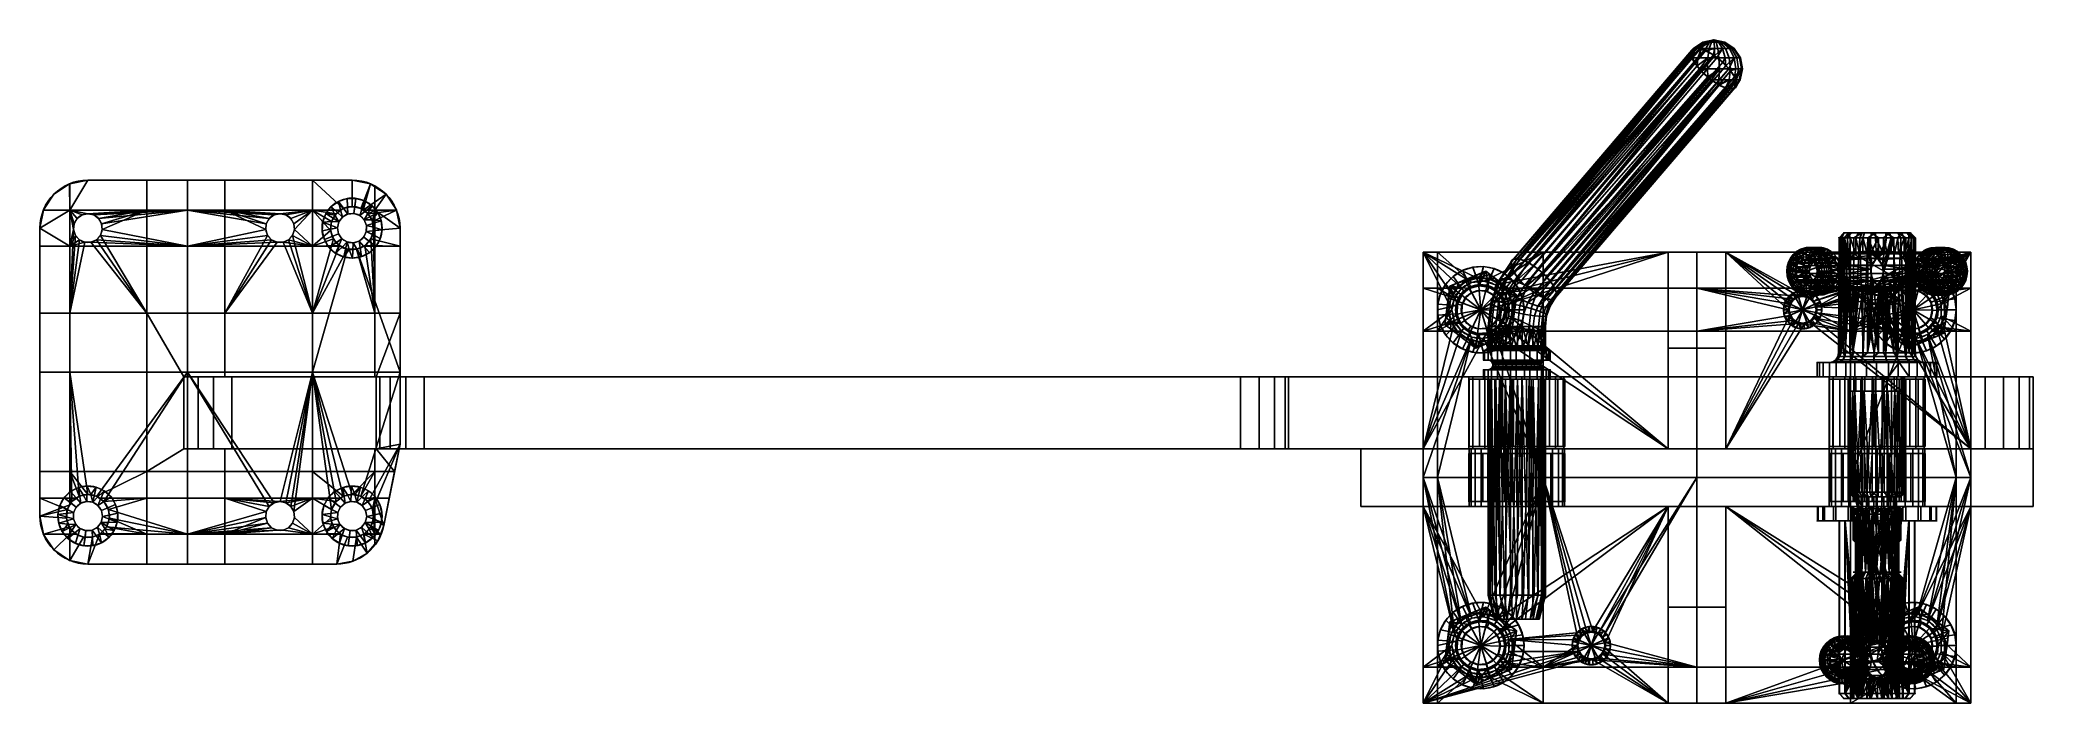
# Model space of a CAD drawing. Header units: millimetres. Extents: x -288 to 127, y 0 to 138.
import ezdxf
from ezdxf.lldxf.tags import DXFTag

# ---------------------------------------------------------------- set-up
doc = ezdxf.new("R2010")
doc.units = ezdxf.units.MM
doc.layers.add('1', color=7, linetype='Continuous', true_color=0xffffff)
tags = doc.linetypes.add('DASHED', pattern=[25.72, 12.86, -12.86]).pattern_tags.tags
tags[6:7] = [DXFTag(74, 4), DXFTag(75, 0), DXFTag(340, '0'), DXFTag(46, 0.0), DXFTag(50, 0.0), DXFTag(44, 0.0), DXFTag(45, 0.0)]
tags[4:5] = [DXFTag(74, 4), DXFTag(75, 0), DXFTag(340, '0'), DXFTag(46, 0.0), DXFTag(50, 0.0), DXFTag(44, 0.0), DXFTag(45, 0.0)]

# ---------------------------------------------------------------- blocks, each defined once
blk = doc.blocks.new('UG_SURFACE_001')
at = {"layer": '1', "color": 30, "linetype": 'Continuous', "lineweight": 18}
for points in [[(0, 93.999997, 12), (10.145898, 87.706342, 12), (12.62717, 87.967135, 12)], [(12.62717, 87.967135, 12), (15, 87.196149, 12), (50.999999, 93.999997, 12), (0, 93.999997, 12)], [(0, 93.999997, 12), (6.518727, 84.440418, 12), (7.985217, 86.458869, 12)], [(7.985217, 86.458869, 12), (10.145898, 87.706342, 12), (0, 93.999997, 12)], [(0, 93.999997, 12), (6, 82.000002, 12), (6.518727, 84.440418, 12)], [(6.518727, 79.559579, 12), (6, 82.000002, 12), (0, 93.999997, 12), (0, 52.999999, 12)], [(0, 93.999997, 12), (50.999999, 93.999997, 12), (57, 93.999997), (25, 93.999997)], [(25, 93.999997), (0, 93.999997), (0, 93.999997, 12)], [(0, 93.999997, 12), (0, 86.499996), (0, 77.500001)], [(0, 93.999997, 12), (0, 93.999997), (0, 86.499996)], [(0, 77.500001), (0, 46.999998), (0, 52.999999, 12), (0, 93.999997, 12)], [(12.62717, 87.967135), (10.145898, 87.706342), (0, 93.999997), (25, 93.999997)], [(10.145898, 87.706342), (8.056457, 86.499996), (0, 86.499996), (0, 93.999997)], [(25, 93.999997), (15, 87.196149), (12.62717, 87.967135)], [(50.999999, 93.999997, 12), (15, 87.196149, 12), (16.854102, 85.526712, 12)], [(25, 93.999997), (25, 86.499996), (15.773155, 86.499996), (15, 87.196149)], [(16.854102, 85.526712, 12), (17.868886, 83.247468, 12), (50.999999, 93.999997, 12)], [(50.999999, 52.999999, 12), (50.999999, 93.999997, 12), (17.868886, 83.247468, 12), (17.868886, 80.752529, 12)], [(25, 93.999997), (57, 93.999997), (57, 86.499996), (25, 86.499996)], [(50.999999, 52.999999, 12), (50.999999, 52.999999, 112.000003), (50.999999, 74.000001, 112.000003), (50.999999, 93.999997, 61.999999)], [(50.999999, 93.999997, 61.999999), (50.999999, 93.999997, 12), (50.999999, 52.999999, 12)], [(63.000001, 93.999997, 61.999999), (50.999999, 93.999997, 61.999999), (50.999999, 74.000001, 112.000003), (63.000001, 74.000001, 112.000003)], [(63.000001, 93.999997, 12), (57, 93.999997), (50.999999, 93.999997, 12)], [(50.999999, 93.999997, 12), (50.999999, 93.999997, 61.999999), (63.000001, 93.999997, 61.999999), (63.000001, 93.999997, 12)], [(89.000002, 93.999997), (57, 93.999997), (63.000001, 93.999997, 12), (114, 93.999997, 12)], [(57, 93.999997), (89.000002, 93.999997), (89.000002, 86.499996), (57, 86.499996)], [(63.000001, 52.999999, 12), (63.000001, 93.999997, 12), (63.000001, 93.999997, 61.999999)], [(63.000001, 93.999997, 61.999999), (63.000001, 74.000001, 112.000003), (63.000001, 52.999999, 112.000003), (63.000001, 52.999999, 12)], [(63.000001, 93.999997, 12), (76.992609, 84.229432, 12), (78.07295, 84.853172, 12)], [(63.000001, 93.999997, 12), (76.259367, 83.220214, 12), (76.992609, 84.229432, 12)], [(63.000001, 93.999997, 12), (63.000001, 52.999999, 12), (76.259367, 80.779791, 12), (75.999998, 82.000002, 12)], [(114, 93.999997, 12), (63.000001, 93.999997, 12), (79.313584, 84.983565, 12), (80.499999, 84.598079, 12)], [(75.999998, 82.000002, 12), (76.259367, 83.220214, 12), (63.000001, 93.999997, 12)], [(78.07295, 84.853172, 12), (79.313584, 84.983565, 12), (63.000001, 93.999997, 12)], [(80.499999, 84.598079, 12), (81.427053, 83.763354, 12), (114, 93.999997, 12)], [(81.427053, 83.763354, 12), (81.934445, 82.623735, 12), (114, 93.999997, 12)], [(100.145899, 87.706342, 12), (114, 93.999997, 12), (81.934445, 82.623735, 12)], [(114, 93.999997, 12), (111.000001, 93.999997), (89.000002, 93.999997)], [(102.627173, 87.967135), (100.145899, 87.706342), (89.000002, 93.999997), (111.000001, 93.999997)], [(100.145899, 87.706342), (98.056458, 86.499996), (89.000002, 86.499996), (89.000002, 93.999997)], [(114, 93.999997, 12), (100.145899, 87.706342, 12), (102.627173, 87.967135, 12)], [(102.627173, 87.967135, 12), (104.999997, 87.196149, 12), (114, 93.999997, 12)], [(111.000001, 93.999997), (104.999997, 87.196149), (102.627173, 87.967135)], [(114, 93.999997, 12), (104.999997, 87.196149, 12), (106.854104, 85.526712, 12)], [(111.000001, 93.999997), (111.000001, 86.499996), (105.773158, 86.499996), (104.999997, 87.196149)], [(106.854104, 85.526712, 12), (107.868887, 83.247468, 12), (114, 93.999997, 12)], [(114, 52.999999, 12), (114, 93.999997, 12), (107.868887, 83.247468, 12), (107.868887, 80.752529, 12)], [(114, 93.999997, 12), (114, 93.999997), (111.000001, 93.999997)], [(111.000001, 93.999997), (114, 93.999997), (114, 86.499996), (111.000001, 86.499996)], [(114, 93.999997, 12), (114, 77.500001), (114, 86.499996)], [(114, 46.999998), (114, 77.500001), (114, 93.999997, 12), (114, 52.999999, 12)], [(114, 86.499996), (114, 93.999997), (114, 93.999997, 12)], [(8.056457, 86.499996), (10.145898, 87.706342), (10.145898, 87.706342, 12), (7.985217, 86.458869, 12)], [(12.62717, 87.967135), (12.62717, 87.967135, 12), (10.145898, 87.706342, 12), (10.145898, 87.706342)], [(15, 87.196149), (15, 87.196149, 12), (12.62717, 87.967135, 12), (12.62717, 87.967135)], [(15, 87.196149, 12), (15, 87.196149), (15.773155, 86.499996)], [(15.773155, 86.499996), (16.854102, 85.526712), (16.854102, 85.526712, 12), (15, 87.196149, 12)], [(81.934445, 82.623735, 12), (97.985215, 86.458869, 12), (100.145899, 87.706342, 12)], [(98.056458, 86.499996), (100.145899, 87.706342), (100.145899, 87.706342, 12), (97.985215, 86.458869, 12)], [(102.627173, 87.967135), (102.627173, 87.967135, 12), (100.145899, 87.706342, 12), (100.145899, 87.706342)], [(104.999997, 87.196149), (104.999997, 87.196149, 12), (102.627173, 87.967135, 12), (102.627173, 87.967135)], [(104.999997, 87.196149, 12), (104.999997, 87.196149), (105.773158, 86.499996)], [(105.773158, 86.499996), (106.854104, 85.526712), (106.854104, 85.526712, 12), (104.999997, 87.196149, 12)], [(0, 86.499996), (7.985217, 86.458869), (6.518727, 84.440418)], [(6.518727, 84.440418), (6, 82.000002), (0, 77.500001), (0, 86.499996)], [(0, 86.499996), (8.056457, 86.499996), (7.985217, 86.458869)], [(6.518727, 84.440418), (6.518727, 84.440418, 12), (6, 82.000002, 12), (6, 82.000002)], [(7.985217, 86.458869), (7.985217, 86.458869, 12), (6.518727, 84.440418, 12), (6.518727, 84.440418)], [(7.985217, 86.458869, 12), (7.985217, 86.458869), (8.056457, 86.499996)], [(16.854102, 85.526712), (15.773155, 86.499996), (25, 86.499996)], [(25, 86.499996), (17.868886, 83.247468), (16.854102, 85.526712)], [(17.868886, 83.247468), (17.868886, 83.247468, 12), (16.854102, 85.526712, 12), (16.854102, 85.526712)], [(17.868886, 80.752529), (17.868886, 83.247468), (25, 86.499996), (25, 77.500001)], [(17.868886, 80.752529), (17.868886, 80.752529, 12), (17.868886, 83.247468, 12), (17.868886, 83.247468)], [(25, 86.499996), (57, 86.499996), (57, 77.500001), (25, 77.500001)], [(57, 86.499996), (89.000002, 86.499996), (79.313584, 84.983565), (78.07295, 84.853172)], [(78.07295, 84.853172), (76.992609, 84.229432), (57, 86.499996)], [(76.992609, 84.229432), (76.259367, 83.220214), (57, 86.499996)], [(57, 77.500001), (57, 86.499996), (75.999998, 82.000002), (76.259367, 80.779791)], [(76.259367, 83.220214), (75.999998, 82.000002), (57, 86.499996)], [(76.259367, 83.220214), (76.259367, 83.220214, 12), (75.999998, 82.000002, 12), (75.999998, 82.000002)], [(76.992609, 84.229432), (76.992609, 84.229432, 12), (76.259367, 83.220214, 12), (76.259367, 83.220214)], [(78.07295, 84.853172), (78.07295, 84.853172, 12), (76.992609, 84.229432, 12), (76.992609, 84.229432)], [(79.313584, 84.983565), (79.313584, 84.983565, 12), (78.07295, 84.853172, 12), (78.07295, 84.853172)], [(80.499999, 84.598079), (79.313584, 84.983565), (89.000002, 86.499996)], [(80.499999, 84.598079), (80.499999, 84.598079, 12), (79.313584, 84.983565, 12), (79.313584, 84.983565)], [(89.000002, 86.499996), (81.427053, 83.763354), (80.499999, 84.598079)], [(81.427053, 83.763354), (81.427053, 83.763354, 12), (80.499999, 84.598079, 12), (80.499999, 84.598079)], [(81.934445, 82.623735), (81.427053, 83.763354), (89.000002, 86.499996)], [(81.934445, 82.623735), (81.934445, 82.623735, 12), (81.427053, 83.763354, 12), (81.427053, 83.763354)], [(89.000002, 86.499996), (89.000002, 77.500001), (81.934445, 81.376262), (81.934445, 82.623735)], [(81.934445, 82.623735, 12), (96.518725, 84.440418, 12), (97.985215, 86.458869, 12)], [(81.934445, 82.623735, 12), (96.000001, 82.000002, 12), (96.518725, 84.440418, 12)], [(89.000002, 86.499996), (98.056458, 86.499996), (97.985215, 86.458869)], [(97.985215, 86.458869), (96.518725, 84.440418), (89.000002, 86.499996)], [(96.518725, 84.440418), (96.000001, 82.000002), (89.000002, 77.500001), (89.000002, 86.499996)], [(96.518725, 84.440418), (96.518725, 84.440418, 12), (96.000001, 82.000002, 12), (96.000001, 82.000002)], [(97.985215, 86.458869), (97.985215, 86.458869, 12), (96.518725, 84.440418, 12), (96.518725, 84.440418)], [(97.985215, 86.458869, 12), (97.985215, 86.458869), (98.056458, 86.499996)], [(106.854104, 85.526712), (105.773158, 86.499996), (111.000001, 86.499996)], [(111.000001, 86.499996), (107.868887, 83.247468), (106.854104, 85.526712)], [(107.868887, 83.247468), (107.868887, 83.247468, 12), (106.854104, 85.526712, 12), (106.854104, 85.526712)], [(111.000001, 86.499996), (111.000001, 77.500001), (107.868887, 80.752529), (107.868887, 83.247468)], [(107.868887, 80.752529), (107.868887, 80.752529, 12), (107.868887, 83.247468, 12), (107.868887, 83.247468)], [(111.000001, 86.499996), (114, 86.499996), (114, 77.500001), (111.000001, 77.500001)], [(0, 77.500001), (6, 82.000002), (6.518727, 79.559579)], [(0, 52.999999, 12), (7.985217, 77.541128, 12), (6.518727, 79.559579, 12)], [(0, 77.500001), (6.518727, 79.559579), (7.985217, 77.541128)], [(6, 82.000002), (6, 82.000002, 12), (6.518727, 79.559579, 12), (6.518727, 79.559579)], [(6.518727, 79.559579), (6.518727, 79.559579, 12), (7.985217, 77.541128, 12), (7.985217, 77.541128)], [(16.854102, 78.473285), (16.854102, 78.473285, 12), (17.868886, 80.752529, 12), (17.868886, 80.752529)], [(17.868886, 80.752529, 12), (16.854102, 78.473285, 12), (50.999999, 52.999999, 12)], [(25, 77.500001), (16.854102, 78.473285), (17.868886, 80.752529)], [(57, 77.500001), (76.259367, 80.779791), (76.992609, 79.770565)], [(57, 77.500001), (76.992609, 79.770565), (78.07295, 79.146832)], [(78.07295, 79.146832), (79.313584, 79.016432), (89.000002, 77.500001), (57, 77.500001)], [(76.992609, 79.770565, 12), (76.259367, 80.779791, 12), (63.000001, 52.999999, 12)], [(78.07295, 79.146832, 12), (76.992609, 79.770565, 12), (63.000001, 52.999999, 12)], [(80.499999, 79.401925, 12), (79.313584, 79.016432, 12), (63.000001, 52.999999, 12), (114, 52.999999, 12)], [(63.000001, 52.999999, 12), (79.313584, 79.016432, 12), (78.07295, 79.146832, 12)], [(75.999998, 82.000002), (75.999998, 82.000002, 12), (76.259367, 80.779791, 12), (76.259367, 80.779791)], [(76.259367, 80.779791), (76.259367, 80.779791, 12), (76.992609, 79.770565, 12), (76.992609, 79.770565)], [(76.992609, 79.770565), (76.992609, 79.770565, 12), (78.07295, 79.146832, 12), (78.07295, 79.146832)], [(78.07295, 79.146832), (78.07295, 79.146832, 12), (79.313584, 79.016432, 12), (79.313584, 79.016432)], [(79.313584, 79.016432), (79.313584, 79.016432, 12), (80.499999, 79.401925, 12), (80.499999, 79.401925)], [(89.000002, 77.500001), (79.313584, 79.016432), (80.499999, 79.401925)], [(114, 52.999999, 12), (81.427053, 80.236644, 12), (80.499999, 79.401925, 12)], [(80.499999, 79.401925), (80.499999, 79.401925, 12), (81.427053, 80.236644, 12), (81.427053, 80.236644)], [(80.499999, 79.401925), (81.427053, 80.236644), (89.000002, 77.500001)], [(81.934445, 81.376262, 12), (81.427053, 80.236644, 12), (97.985215, 77.541128, 12)], [(81.427053, 80.236644), (81.427053, 80.236644, 12), (81.934445, 81.376262, 12), (81.934445, 81.376262)], [(89.000002, 77.500001), (81.427053, 80.236644), (81.934445, 81.376262)], [(100.145899, 76.293662, 12), (97.985215, 77.541128, 12), (81.427053, 80.236644, 12), (114, 52.999999, 12)], [(96.518725, 79.559579, 12), (96.000001, 82.000002, 12), (81.934445, 82.623735, 12), (81.934445, 81.376262, 12)], [(81.934445, 81.376262), (81.934445, 81.376262, 12), (81.934445, 82.623735, 12), (81.934445, 82.623735)], [(81.934445, 81.376262, 12), (97.985215, 77.541128, 12), (96.518725, 79.559579, 12)], [(89.000002, 77.500001), (96.000001, 82.000002), (96.518725, 79.559579)], [(89.000002, 77.500001), (96.518725, 79.559579), (97.985215, 77.541128)], [(96.000001, 82.000002), (96.000001, 82.000002, 12), (96.518725, 79.559579, 12), (96.518725, 79.559579)], [(96.518725, 79.559579), (96.518725, 79.559579, 12), (97.985215, 77.541128, 12), (97.985215, 77.541128)], [(114, 52.999999, 12), (107.868887, 80.752529, 12), (106.854104, 78.473285, 12)], [(106.854104, 78.473285), (106.854104, 78.473285, 12), (107.868887, 80.752529, 12), (107.868887, 80.752529)], [(106.854104, 78.473285), (107.868887, 80.752529), (111.000001, 77.500001)], [(0, 52.999999, 12), (10.145898, 76.293662, 12), (7.985217, 77.541128, 12)], [(7.985217, 77.541128), (8.056457, 77.500001), (0, 77.500001)], [(0, 46.999998), (0, 77.500001), (8.056457, 77.500001), (10.145898, 76.293662)], [(15, 76.803848, 12), (12.62717, 76.03287, 12), (0, 52.999999, 12), (50.999999, 52.999999, 12)], [(12.62717, 76.03287, 12), (10.145898, 76.293662, 12), (0, 52.999999, 12)], [(10.145898, 76.293662), (12.62717, 76.03287), (25, 46.999998), (0, 46.999998)], [(7.985217, 77.541128, 12), (10.145898, 76.293662, 12), (10.145898, 76.293662), (8.056457, 77.500001)], [(8.056457, 77.500001), (7.985217, 77.541128), (7.985217, 77.541128, 12)], [(10.145898, 76.293662), (10.145898, 76.293662, 12), (12.62717, 76.03287, 12), (12.62717, 76.03287)], [(12.62717, 76.03287), (12.62717, 76.03287, 12), (15, 76.803848, 12), (15, 76.803848)], [(25, 46.999998), (12.62717, 76.03287), (15, 76.803848)], [(15, 76.803848, 12), (16.854102, 78.473285, 12), (16.854102, 78.473285), (15.773155, 77.500001)], [(50.999999, 52.999999, 12), (16.854102, 78.473285, 12), (15, 76.803848, 12)], [(15.773155, 77.500001), (15, 76.803848), (15, 76.803848, 12)], [(15, 76.803848), (15.773155, 77.500001), (25, 77.500001), (25, 46.999998)], [(25, 77.500001), (15.773155, 77.500001), (16.854102, 78.473285)], [(25, 77.500001), (57, 77.500001), (57, 46.999998), (25, 46.999998)], [(57, 77.500001), (89.000002, 77.500001), (89.000002, 46.999998), (57, 46.999998)], [(97.985215, 77.541128), (98.056458, 77.500001), (89.000002, 77.500001)], [(89.000002, 46.999998), (89.000002, 77.500001), (98.056458, 77.500001), (100.145899, 76.293662)], [(100.145899, 76.293662), (102.627173, 76.03287), (111.000001, 46.999998), (89.000002, 46.999998)], [(97.985215, 77.541128, 12), (100.145899, 76.293662, 12), (100.145899, 76.293662), (98.056458, 77.500001)], [(98.056458, 77.500001), (97.985215, 77.541128), (97.985215, 77.541128, 12)], [(114, 52.999999, 12), (102.627173, 76.03287, 12), (100.145899, 76.293662, 12)], [(100.145899, 76.293662), (100.145899, 76.293662, 12), (102.627173, 76.03287, 12), (102.627173, 76.03287)], [(114, 52.999999, 12), (104.999997, 76.803848, 12), (102.627173, 76.03287, 12)], [(102.627173, 76.03287), (102.627173, 76.03287, 12), (104.999997, 76.803848, 12), (104.999997, 76.803848)], [(111.000001, 46.999998), (102.627173, 76.03287), (104.999997, 76.803848)], [(106.854104, 78.473285, 12), (104.999997, 76.803848, 12), (114, 52.999999, 12)], [(104.999997, 76.803848, 12), (106.854104, 78.473285, 12), (106.854104, 78.473285), (105.773158, 77.500001)], [(105.773158, 77.500001), (104.999997, 76.803848), (104.999997, 76.803848, 12)], [(104.999997, 76.803848), (105.773158, 77.500001), (111.000001, 77.500001), (111.000001, 46.999998)], [(111.000001, 77.500001), (105.773158, 77.500001), (106.854104, 78.473285)], [(111.000001, 77.500001), (114, 77.500001), (114, 46.999998), (111.000001, 46.999998)], [(63.000001, 74.000001, 112.000003), (50.999999, 74.000001, 112.000003), (50.999999, 52.999999, 112.000003), (63.000001, 52.999999, 112.000003)], [(0, 41.000001, 12), (-13, 41.000001, 12), (-13, 52.999999, 12), (0, 52.999999, 12)], [(-13, 41.000001, 12), (-13, 41.000001, 187.000006), (-13, 52.999999, 187.000006), (-13, 52.999999, 12)], [(-13, 41.000001, 187.000006), (127.000004, 41.000001, 187.000006), (127.000004, 52.999999, 187.000006), (-13, 52.999999, 187.000006)], [(-13, 52.999999, 12), (9.989435, 52.999999, 148.909837), (12.068552, 52.999999, 145.308688)], [(-13, 52.999999, 12), (-13, 52.999999, 187.000006), (9.554781, 52.999999, 153.045282), (9.989435, 52.999999, 148.909837)], [(-13, 52.999999, 187.000006), (13.622147, 52.999999, 160.090163), (10.839746, 52.999999, 157.000005)], [(10.839746, 52.999999, 157.000005), (9.554781, 52.999999, 153.045282), (-13, 52.999999, 187.000006)], [(-13, 52.999999, 187.000006), (127.000004, 52.999999, 187.000006), (21.579117, 52.999999, 161.781475), (17.420882, 52.999999, 161.781475)], [(17.420882, 52.999999, 161.781475), (13.622147, 52.999999, 160.090163), (-13, 52.999999, 187.000006)], [(0, 52.999999, 12), (-13, 52.999999, 12), (12.068552, 52.999999, 145.308688)], [(0, 46.999998), (0, 41.000001, 12), (0, 52.999999, 12)], [(12.068552, 52.999999, 145.308688), (50.999999, 52.999999, 112.000003), (50.999999, 52.999999, 12), (0, 52.999999, 12)], [(9.554781, 41.000001, 153.045282), (9.554781, 52.999999, 153.045282), (10.839746, 52.999999, 157.000005), (10.839746, 41.000001, 157.000005)], [(9.989435, 41.000001, 148.909837), (9.989435, 52.999999, 148.909837), (9.554781, 52.999999, 153.045282), (9.554781, 41.000001, 153.045282)], [(12.068552, 41.000001, 145.308688), (12.068552, 52.999999, 145.308688), (9.989435, 52.999999, 148.909837), (9.989435, 41.000001, 148.909837)], [(10.839746, 41.000001, 157.000005), (10.839746, 52.999999, 157.000005), (13.622147, 52.999999, 160.090163), (13.622147, 41.000001, 160.090163)], [(50.999999, 52.999999, 112.000003), (12.068552, 52.999999, 145.308688), (15.432633, 52.999999, 142.86454)], [(15.432633, 41.000001, 142.86454), (15.432633, 52.999999, 142.86454), (12.068552, 52.999999, 145.308688), (12.068552, 41.000001, 145.308688)], [(13.622147, 41.000001, 160.090163), (13.622147, 52.999999, 160.090163), (17.420882, 52.999999, 161.781475), (17.420882, 41.000001, 161.781475)], [(15.432633, 52.999999, 142.86454), (19.5, 52.999999, 142.000005), (50.999999, 52.999999, 112.000003)], [(19.5, 41.000001, 142.000005), (19.5, 52.999999, 142.000005), (15.432633, 52.999999, 142.86454), (15.432633, 41.000001, 142.86454)], [(17.420882, 41.000001, 161.781475), (17.420882, 52.999999, 161.781475), (21.579117, 52.999999, 161.781475), (21.579117, 41.000001, 161.781475)], [(50.999999, 52.999999, 112.000003), (19.5, 52.999999, 142.000005), (23.567367, 52.999999, 142.86454)], [(23.567367, 41.000001, 142.86454), (23.567367, 52.999999, 142.86454), (19.5, 52.999999, 142.000005), (19.5, 41.000001, 142.000005)], [(21.579117, 52.999999, 161.781475), (127.000004, 52.999999, 187.000006), (92.420883, 52.999999, 161.781475), (88.622145, 52.999999, 160.090163)], [(25.377853, 52.999999, 160.090163), (21.579117, 52.999999, 161.781475), (85.839748, 52.999999, 157.000005)], [(88.622145, 52.999999, 160.090163), (85.839748, 52.999999, 157.000005), (21.579117, 52.999999, 161.781475)], [(21.579117, 41.000001, 161.781475), (21.579117, 52.999999, 161.781475), (25.377853, 52.999999, 160.090163), (25.377853, 41.000001, 160.090163)], [(23.567367, 52.999999, 142.86454), (26.931448, 52.999999, 145.308688), (63.000001, 52.999999, 112.000003), (50.999999, 52.999999, 112.000003)], [(26.931448, 41.000001, 145.308688), (26.931448, 52.999999, 145.308688), (23.567367, 52.999999, 142.86454), (23.567367, 41.000001, 142.86454)], [(85.839748, 52.999999, 157.000005), (28.160254, 52.999999, 157.000005), (25.377853, 52.999999, 160.090163)], [(25.377853, 41.000001, 160.090163), (25.377853, 52.999999, 160.090163), (28.160254, 52.999999, 157.000005), (28.160254, 41.000001, 157.000005)], [(84.989436, 52.999999, 148.909837), (26.931448, 52.999999, 145.308688), (29.010566, 52.999999, 148.909837)], [(84.989436, 52.999999, 148.909837), (87.06855, 52.999999, 145.308688), (63.000001, 52.999999, 112.000003), (26.931448, 52.999999, 145.308688)], [(29.010566, 41.000001, 148.909837), (29.010566, 52.999999, 148.909837), (26.931448, 52.999999, 145.308688), (26.931448, 41.000001, 145.308688)], [(28.160254, 52.999999, 157.000005), (85.839748, 52.999999, 157.000005), (84.554784, 52.999999, 153.045282)], [(29.44522, 52.999999, 153.045282), (28.160254, 52.999999, 157.000005), (84.554784, 52.999999, 153.045282)], [(28.160254, 41.000001, 157.000005), (28.160254, 52.999999, 157.000005), (29.44522, 52.999999, 153.045282), (29.44522, 41.000001, 153.045282)], [(29.010566, 52.999999, 148.909837), (29.44522, 52.999999, 153.045282), (84.554784, 52.999999, 153.045282), (84.989436, 52.999999, 148.909837)], [(29.44522, 41.000001, 153.045282), (29.44522, 52.999999, 153.045282), (29.010566, 52.999999, 148.909837), (29.010566, 41.000001, 148.909837)], [(114, 52.999999, 12), (63.000001, 52.999999, 12), (63.000001, 52.999999, 112.000003)], [(87.06855, 52.999999, 145.308688), (90.432636, 52.999999, 142.86454), (63.000001, 52.999999, 112.000003)], [(63.000001, 52.999999, 112.000003), (90.432636, 52.999999, 142.86454), (94.499998, 52.999999, 142.000005), (114, 52.999999, 12)], [(84.554784, 41.000001, 153.045282), (84.554784, 52.999999, 153.045282), (85.839748, 52.999999, 157.000005), (85.839748, 41.000001, 157.000005)], [(84.989436, 41.000001, 148.909837), (84.989436, 52.999999, 148.909837), (84.554784, 52.999999, 153.045282), (84.554784, 41.000001, 153.045282)], [(87.06855, 41.000001, 145.308688), (87.06855, 52.999999, 145.308688), (84.989436, 52.999999, 148.909837), (84.989436, 41.000001, 148.909837)], [(85.839748, 41.000001, 157.000005), (85.839748, 52.999999, 157.000005), (88.622145, 52.999999, 160.090163), (88.622145, 41.000001, 160.090163)], [(90.432636, 41.000001, 142.86454), (90.432636, 52.999999, 142.86454), (87.06855, 52.999999, 145.308688), (87.06855, 41.000001, 145.308688)], [(88.622145, 41.000001, 160.090163), (88.622145, 52.999999, 160.090163), (92.420883, 52.999999, 161.781475), (92.420883, 41.000001, 161.781475)], [(94.499998, 41.000001, 142.000005), (94.499998, 52.999999, 142.000005), (90.432636, 52.999999, 142.86454), (90.432636, 41.000001, 142.86454)], [(127.000004, 52.999999, 187.000006), (96.57912, 52.999999, 161.781475), (92.420883, 52.999999, 161.781475)], [(92.420883, 41.000001, 161.781475), (92.420883, 52.999999, 161.781475), (96.57912, 52.999999, 161.781475), (96.57912, 41.000001, 161.781475)], [(127.000004, 52.999999, 12), (114, 52.999999, 12), (94.499998, 52.999999, 142.000005), (98.567367, 52.999999, 142.86454)], [(98.567367, 41.000001, 142.86454), (98.567367, 52.999999, 142.86454), (94.499998, 52.999999, 142.000005), (94.499998, 41.000001, 142.000005)], [(100.37785, 52.999999, 160.090163), (96.57912, 52.999999, 161.781475), (127.000004, 52.999999, 187.000006)], [(96.57912, 41.000001, 161.781475), (96.57912, 52.999999, 161.781475), (100.37785, 52.999999, 160.090163), (100.37785, 41.000001, 160.090163)], [(98.567367, 52.999999, 142.86454), (101.931445, 52.999999, 145.308688), (127.000004, 52.999999, 12)], [(101.931445, 41.000001, 145.308688), (101.931445, 52.999999, 145.308688), (98.567367, 52.999999, 142.86454), (98.567367, 41.000001, 142.86454)], [(127.000004, 52.999999, 187.000006), (103.160255, 52.999999, 157.000005), (100.37785, 52.999999, 160.090163)], [(100.37785, 41.000001, 160.090163), (100.37785, 52.999999, 160.090163), (103.160255, 52.999999, 157.000005), (103.160255, 41.000001, 157.000005)], [(127.000004, 52.999999, 12), (101.931445, 52.999999, 145.308688), (104.010567, 52.999999, 148.909837)], [(104.010567, 41.000001, 148.909837), (104.010567, 52.999999, 148.909837), (101.931445, 52.999999, 145.308688), (101.931445, 41.000001, 145.308688)], [(104.445219, 52.999999, 153.045282), (103.160255, 52.999999, 157.000005), (127.000004, 52.999999, 187.000006)], [(103.160255, 41.000001, 157.000005), (103.160255, 52.999999, 157.000005), (104.445219, 52.999999, 153.045282), (104.445219, 41.000001, 153.045282)], [(104.010567, 52.999999, 148.909837), (104.445219, 52.999999, 153.045282), (127.000004, 52.999999, 187.000006), (127.000004, 52.999999, 12)], [(104.445219, 41.000001, 153.045282), (104.445219, 52.999999, 153.045282), (104.010567, 52.999999, 148.909837), (104.010567, 41.000001, 148.909837)], [(114, 52.999999, 12), (114, 41.000001, 12), (114, 46.999998)], [(114, 52.999999, 12), (127.000004, 52.999999, 12), (127.000004, 41.000001, 12), (114, 41.000001, 12)], [(127.000004, 52.999999, 12), (127.000004, 52.999999, 187.000006), (127.000004, 41.000001, 187.000006), (127.000004, 41.000001, 12)], [(0, 0, 12), (0, 41.000001, 12), (0, 46.999998), (0, 7.5)], [(0, 7.5), (0, 46.999998), (6.518727, 14.44042), (6, 12)], [(0, 46.999998), (10.145898, 17.706338), (7.985217, 16.458869)], [(0, 46.999998), (25, 46.999998), (12.62717, 17.967131), (10.145898, 17.706338)], [(7.985217, 16.458869), (6.518727, 14.44042), (0, 46.999998)], [(15, 17.196152), (12.62717, 17.967131), (25, 46.999998)], [(25, 46.999998), (16.854102, 15.526712), (15, 17.196152)], [(25, 46.999998), (25, 7.5), (17.868886, 13.24747), (16.854102, 15.526712)], [(25, 46.999998), (34.07295, 14.853169), (32.992609, 14.229435)], [(25, 46.999998), (57, 46.999998), (36.499999, 14.598076), (35.313584, 14.983566)], [(32.992609, 14.229435), (32.259364, 13.22021), (25, 46.999998)], [(35.313584, 14.983566), (34.07295, 14.853169), (25, 46.999998)], [(32.259364, 13.22021), (32.000002, 12), (25, 7.5), (25, 46.999998)], [(37.427049, 13.763356), (36.499999, 14.598076), (57, 46.999998)], [(57, 46.999998), (57, 7.5), (37.934441, 12.623735), (37.427049, 13.763356)], [(57, 46.999998), (89.000002, 46.999998), (89.000002, 7.5), (57, 7.5)], [(89.000002, 46.999998), (100.145899, 17.706338), (97.985215, 16.458869)], [(89.000002, 46.999998), (111.000001, 46.999998), (102.627173, 17.967131), (100.145899, 17.706338)], [(97.985215, 16.458869), (96.518725, 14.44042), (89.000002, 46.999998)], [(96.518725, 14.44042), (96.000001, 12), (89.000002, 7.5), (89.000002, 46.999998)], [(111.000001, 46.999998), (104.999997, 17.196152), (102.627173, 17.967131)], [(106.854104, 15.526712), (104.999997, 17.196152), (111.000001, 46.999998)], [(111.000001, 46.999998), (107.868887, 13.24747), (106.854104, 15.526712)], [(107.868887, 10.75253), (107.868887, 13.24747), (111.000001, 46.999998), (111.000001, 7.5)], [(111.000001, 46.999998), (114, 46.999998), (114, 7.5), (111.000001, 7.5)], [(114, 41.000001, 12), (114, 0, 12), (114, 7.5), (114, 46.999998)], [(-13, 41.000001, 187.000006), (17.420882, 41.000001, 161.781475), (21.579117, 41.000001, 161.781475)], [(-13, 41.000001, 187.000006), (13.622147, 41.000001, 160.090163), (17.420882, 41.000001, 161.781475)], [(127.000004, 41.000001, 187.000006), (-13, 41.000001, 187.000006), (92.420883, 41.000001, 161.781475), (96.57912, 41.000001, 161.781475)], [(21.579117, 41.000001, 161.781475), (25.377853, 41.000001, 160.090163), (85.839748, 41.000001, 157.000005), (-13, 41.000001, 187.000006)], [(-13, 41.000001, 12), (12.068552, 41.000001, 145.308688), (9.989435, 41.000001, 148.909837)], [(-13, 41.000001, 187.000006), (85.839748, 41.000001, 157.000005), (88.622145, 41.000001, 160.090163)], [(-13, 41.000001, 187.000006), (10.839746, 41.000001, 157.000005), (13.622147, 41.000001, 160.090163)], [(9.989435, 41.000001, 148.909837), (9.554781, 41.000001, 153.045282), (-13, 41.000001, 187.000006), (-13, 41.000001, 12)], [(88.622145, 41.000001, 160.090163), (92.420883, 41.000001, 161.781475), (-13, 41.000001, 187.000006)], [(9.554781, 41.000001, 153.045282), (10.839746, 41.000001, 157.000005), (-13, 41.000001, 187.000006)], [(-13, 41.000001, 12), (0, 41.000001, 12), (19.5, 41.000001, 142.000005), (15.432633, 41.000001, 142.86454)], [(15.432633, 41.000001, 142.86454), (12.068552, 41.000001, 145.308688), (-13, 41.000001, 12)], [(23.567367, 41.000001, 142.86454), (19.5, 41.000001, 142.000005), (0, 41.000001, 12), (50.999999, 41.000001, 12)], [(0, 41.000001, 12), (6.518727, 14.44042, 12), (7.985217, 16.458869, 12)], [(7.985217, 16.458869, 12), (10.145898, 17.706338, 12), (0, 41.000001, 12)], [(50.999999, 41.000001, 12), (0, 41.000001, 12), (12.62717, 17.967131, 12), (15, 17.196152, 12)], [(6, 12, 12), (6.518727, 14.44042, 12), (0, 41.000001, 12), (0, 0, 12)], [(10.145898, 17.706338, 12), (12.62717, 17.967131, 12), (0, 41.000001, 12)], [(50.999999, 41.000001, 12), (15, 17.196152, 12), (16.854102, 15.526712, 12)], [(50.999999, 41.000001, 12), (16.854102, 15.526712, 12), (17.868886, 13.24747, 12), (35.313584, 14.983566, 12)], [(50.999999, 41.000001, 12), (50.999999, 41.000001, 112.000003), (26.931448, 41.000001, 145.308688), (23.567367, 41.000001, 142.86454)], [(84.989436, 41.000001, 148.909837), (84.554784, 41.000001, 153.045282), (25.377853, 41.000001, 160.090163), (28.160254, 41.000001, 157.000005)], [(84.554784, 41.000001, 153.045282), (85.839748, 41.000001, 157.000005), (25.377853, 41.000001, 160.090163)], [(29.010566, 41.000001, 148.909837), (26.931448, 41.000001, 145.308688), (50.999999, 41.000001, 112.000003)], [(28.160254, 41.000001, 157.000005), (50.999999, 41.000001, 112.000003), (87.06855, 41.000001, 145.308688), (84.989436, 41.000001, 148.909837)], [(50.999999, 41.000001, 112.000003), (28.160254, 41.000001, 157.000005), (29.44522, 41.000001, 153.045282)], [(50.999999, 41.000001, 112.000003), (29.44522, 41.000001, 153.045282), (29.010566, 41.000001, 148.909837)], [(35.313584, 14.983566, 12), (36.499999, 14.598076, 12), (50.999999, 41.000001, 12)], [(50.999999, 41.000001, 12), (36.499999, 14.598076, 12), (37.427049, 13.763356, 12)], [(37.427049, 13.763356, 12), (37.934441, 12.623735, 12), (50.999999, 41.000001, 12)], [(50.999999, 0, 12), (50.999999, 41.000001, 12), (37.934441, 12.623735, 12), (37.934441, 11.376265, 12)], [(90.432636, 41.000001, 142.86454), (87.06855, 41.000001, 145.308688), (50.999999, 41.000001, 112.000003), (63.000001, 41.000001, 112.000003)], [(50.999999, 41.000001, 12), (50.999999, 0, 12), (50.999999, 0, 61.999999)], [(50.999999, 0, 61.999999), (50.999999, 20, 112.000003), (50.999999, 41.000001, 112.000003), (50.999999, 41.000001, 12)], [(50.999999, 20, 112.000003), (63.000001, 20, 112.000003), (63.000001, 41.000001, 112.000003), (50.999999, 41.000001, 112.000003)], [(63.000001, 41.000001, 12), (96.518725, 14.44042, 12), (97.985215, 16.458869, 12)], [(97.985215, 16.458869, 12), (100.145899, 17.706338, 12), (63.000001, 41.000001, 12)], [(100.145899, 17.706338, 12), (102.627173, 17.967131, 12), (114, 41.000001, 12), (63.000001, 41.000001, 12)], [(63.000001, 41.000001, 12), (63.000001, 0, 12), (96.000001, 12, 12), (96.518725, 14.44042, 12)], [(63.000001, 41.000001, 112.000003), (94.499998, 41.000001, 142.000005), (90.432636, 41.000001, 142.86454)], [(63.000001, 41.000001, 112.000003), (63.000001, 41.000001, 12), (114, 41.000001, 12), (94.499998, 41.000001, 142.000005)], [(63.000001, 41.000001, 12), (63.000001, 41.000001, 112.000003), (63.000001, 20, 112.000003), (63.000001, 0, 61.999999)], [(63.000001, 0, 61.999999), (63.000001, 0, 12), (63.000001, 41.000001, 12)], [(98.567367, 41.000001, 142.86454), (94.499998, 41.000001, 142.000005), (114, 41.000001, 12), (127.000004, 41.000001, 12)], [(96.57912, 41.000001, 161.781475), (100.37785, 41.000001, 160.090163), (127.000004, 41.000001, 187.000006)], [(127.000004, 41.000001, 12), (101.931445, 41.000001, 145.308688), (98.567367, 41.000001, 142.86454)], [(127.000004, 41.000001, 187.000006), (100.37785, 41.000001, 160.090163), (103.160255, 41.000001, 157.000005)], [(104.010567, 41.000001, 148.909837), (101.931445, 41.000001, 145.308688), (127.000004, 41.000001, 12)], [(102.627173, 17.967131, 12), (104.999997, 17.196152, 12), (114, 41.000001, 12)], [(127.000004, 41.000001, 187.000006), (103.160255, 41.000001, 157.000005), (104.445219, 41.000001, 153.045282)], [(127.000004, 41.000001, 12), (127.000004, 41.000001, 187.000006), (104.445219, 41.000001, 153.045282), (104.010567, 41.000001, 148.909837)], [(114, 41.000001, 12), (104.999997, 17.196152, 12), (106.854104, 15.526712, 12)], [(106.854104, 15.526712, 12), (107.868887, 13.24747, 12), (114, 41.000001, 12)], [(114, 0, 12), (114, 41.000001, 12), (107.868887, 13.24747, 12), (107.868887, 10.75253, 12)], [(10.145898, 17.706338), (10.145898, 17.706338, 12), (7.985217, 16.458869, 12), (7.985217, 16.458869)], [(12.62717, 17.967131), (12.62717, 17.967131, 12), (10.145898, 17.706338, 12), (10.145898, 17.706338)], [(15, 17.196152), (15, 17.196152, 12), (12.62717, 17.967131, 12), (12.62717, 17.967131)], [(16.854102, 15.526712), (16.854102, 15.526712, 12), (15, 17.196152, 12), (15, 17.196152)], [(63.000001, 20, 112.000003), (50.999999, 20, 112.000003), (50.999999, 0, 61.999999), (63.000001, 0, 61.999999)], [(100.145899, 17.706338), (100.145899, 17.706338, 12), (97.985215, 16.458869, 12), (97.985215, 16.458869)], [(102.627173, 17.967131), (102.627173, 17.967131, 12), (100.145899, 17.706338, 12), (100.145899, 17.706338)], [(104.999997, 17.196152), (104.999997, 17.196152, 12), (102.627173, 17.967131, 12), (102.627173, 17.967131)], [(106.854104, 15.526712), (106.854104, 15.526712, 12), (104.999997, 17.196152, 12), (104.999997, 17.196152)], [(6.518727, 14.44042), (6.518727, 14.44042, 12), (6, 12, 12), (6, 12)], [(7.985217, 16.458869), (7.985217, 16.458869, 12), (6.518727, 14.44042, 12), (6.518727, 14.44042)], [(17.868886, 13.24747), (17.868886, 13.24747, 12), (16.854102, 15.526712, 12), (16.854102, 15.526712)], [(34.07295, 14.853169, 12), (35.313584, 14.983566, 12), (17.868886, 13.24747, 12)], [(32.992609, 14.229435, 12), (34.07295, 14.853169, 12), (17.868886, 13.24747, 12)], [(17.868886, 13.24747, 12), (32.259364, 13.22021, 12), (32.992609, 14.229435, 12)], [(17.868886, 10.75253), (17.868886, 13.24747), (25, 7.5)], [(32.259364, 10.77979, 12), (32.000002, 12, 12), (17.868886, 13.24747, 12), (17.868886, 10.75253, 12)], [(17.868886, 13.24747, 12), (32.000002, 12, 12), (32.259364, 13.22021, 12)], [(17.868886, 10.75253), (17.868886, 10.75253, 12), (17.868886, 13.24747, 12), (17.868886, 13.24747)], [(32.259364, 13.22021), (32.259364, 13.22021, 12), (32.000002, 12, 12), (32.000002, 12)], [(32.992609, 14.229435), (32.992609, 14.229435, 12), (32.259364, 13.22021, 12), (32.259364, 13.22021)], [(34.07295, 14.853169), (34.07295, 14.853169, 12), (32.992609, 14.229435, 12), (32.992609, 14.229435)], [(35.313584, 14.983566), (35.313584, 14.983566, 12), (34.07295, 14.853169, 12), (34.07295, 14.853169)], [(36.499999, 14.598076), (36.499999, 14.598076, 12), (35.313584, 14.983566, 12), (35.313584, 14.983566)], [(37.427049, 13.763356), (37.427049, 13.763356, 12), (36.499999, 14.598076, 12), (36.499999, 14.598076)], [(37.934441, 12.623735), (37.934441, 12.623735, 12), (37.427049, 13.763356, 12), (37.427049, 13.763356)], [(37.934441, 11.376265), (37.934441, 12.623735), (57, 7.5)], [(37.934441, 11.376265), (37.934441, 11.376265, 12), (37.934441, 12.623735, 12), (37.934441, 12.623735)], [(96.518725, 14.44042), (96.518725, 14.44042, 12), (96.000001, 12, 12), (96.000001, 12)], [(97.985215, 16.458869), (97.985215, 16.458869, 12), (96.518725, 14.44042, 12), (96.518725, 14.44042)], [(107.868887, 13.24747), (107.868887, 13.24747, 12), (106.854104, 15.526712, 12), (106.854104, 15.526712)], [(107.868887, 10.75253), (107.868887, 10.75253, 12), (107.868887, 13.24747, 12), (107.868887, 13.24747)], [(6, 12), (6.518727, 9.55958), (0, 7.5)], [(0, 0, 12), (6.518727, 9.55958, 12), (6, 12, 12)], [(0, 0, 12), (32.259364, 10.77979, 12), (15, 6.803847, 12), (12.62717, 6.032869, 12)], [(32.992609, 9.770566, 12), (32.259364, 10.77979, 12), (0, 0, 12)], [(0, 0, 12), (34.07295, 9.14683, 12), (32.992609, 9.770566, 12)], [(0, 7.5), (6.518727, 9.55958), (7.985217, 7.541131)], [(7.985217, 7.541131, 12), (6.518727, 9.55958, 12), (0, 0, 12)], [(0, 0, 12), (50.999999, 0, 12), (35.313584, 9.016435, 12), (34.07295, 9.14683, 12)], [(6, 12), (6, 12, 12), (6.518727, 9.55958, 12), (6.518727, 9.55958)], [(6.518727, 9.55958), (6.518727, 9.55958, 12), (7.985217, 7.541131, 12), (7.985217, 7.541131)], [(16.854102, 8.473288, 12), (15, 6.803847, 12), (32.259364, 10.77979, 12)], [(15, 6.803847, 12), (16.854102, 8.473288, 12), (16.854102, 8.473288), (15.773155, 7.5)], [(25, 7.5), (15.773155, 7.5), (16.854102, 8.473288)], [(17.868886, 10.75253, 12), (16.854102, 8.473288, 12), (32.259364, 10.77979, 12)], [(25, 7.5), (16.854102, 8.473288), (17.868886, 10.75253)], [(16.854102, 8.473288), (16.854102, 8.473288, 12), (17.868886, 10.75253, 12), (17.868886, 10.75253)], [(25, 7.5), (32.000002, 12), (32.259364, 10.77979)], [(25, 7.5), (32.259364, 10.77979), (32.992609, 9.770566)], [(32.992609, 9.770566), (34.07295, 9.14683), (25, 7.5)], [(25, 7.5), (34.07295, 9.14683), (35.313584, 9.016435)], [(35.313584, 9.016435), (57, 7.5), (25, 7.5)], [(32.000002, 12), (32.000002, 12, 12), (32.259364, 10.77979, 12), (32.259364, 10.77979)], [(32.259364, 10.77979), (32.259364, 10.77979, 12), (32.992609, 9.770566, 12), (32.992609, 9.770566)], [(32.992609, 9.770566), (32.992609, 9.770566, 12), (34.07295, 9.14683, 12), (34.07295, 9.14683)], [(34.07295, 9.14683), (34.07295, 9.14683, 12), (35.313584, 9.016435, 12), (35.313584, 9.016435)], [(35.313584, 9.016435), (36.499999, 9.401924), (57, 7.5)], [(50.999999, 0, 12), (36.499999, 9.401924, 12), (35.313584, 9.016435, 12)], [(35.313584, 9.016435), (35.313584, 9.016435, 12), (36.499999, 9.401924, 12), (36.499999, 9.401924)], [(36.499999, 9.401924), (37.427049, 10.236644), (57, 7.5)], [(50.999999, 0, 12), (37.427049, 10.236644, 12), (36.499999, 9.401924, 12)], [(36.499999, 9.401924), (36.499999, 9.401924, 12), (37.427049, 10.236644, 12), (37.427049, 10.236644)], [(57, 7.5), (37.427049, 10.236644), (37.934441, 11.376265)], [(37.934441, 11.376265, 12), (37.427049, 10.236644, 12), (50.999999, 0, 12)], [(37.427049, 10.236644), (37.427049, 10.236644, 12), (37.934441, 11.376265, 12), (37.934441, 11.376265)], [(96.518725, 9.55958, 12), (96.000001, 12, 12), (63.000001, 0, 12)], [(63.000001, 0, 12), (97.985215, 7.541131, 12), (96.518725, 9.55958, 12)], [(89.000002, 7.5), (96.000001, 12), (96.518725, 9.55958)], [(96.518725, 9.55958), (97.985215, 7.541131), (89.000002, 7.5)], [(96.000001, 12), (96.000001, 12, 12), (96.518725, 9.55958, 12), (96.518725, 9.55958)], [(96.518725, 9.55958), (96.518725, 9.55958, 12), (97.985215, 7.541131, 12), (97.985215, 7.541131)], [(114, 0, 12), (106.854104, 8.473288, 12), (104.999997, 6.803847, 12)], [(104.999997, 6.803847, 12), (106.854104, 8.473288, 12), (106.854104, 8.473288), (105.773158, 7.5)], [(111.000001, 7.5), (105.773158, 7.5), (106.854104, 8.473288)], [(107.868887, 10.75253, 12), (106.854104, 8.473288, 12), (114, 0, 12)], [(106.854104, 8.473288), (106.854104, 8.473288, 12), (107.868887, 10.75253, 12), (107.868887, 10.75253)], [(111.000001, 7.5), (106.854104, 8.473288), (107.868887, 10.75253)], [(7.985217, 7.541131), (8.056457, 7.5), (0, 7.5)], [(10.145898, 6.293661, 12), (7.985217, 7.541131, 12), (0, 0, 12)], [(0, 7.5), (0, 0), (0, 0, 12)], [(0, 0), (0, 7.5), (8.056457, 7.5), (10.145898, 6.293661)], [(10.145898, 6.293661), (12.62717, 6.032869), (25, 0), (0, 0)], [(0, 0, 12), (12.62717, 6.032869, 12), (10.145898, 6.293661, 12)], [(7.985217, 7.541131, 12), (10.145898, 6.293661, 12), (10.145898, 6.293661), (8.056457, 7.5)], [(8.056457, 7.5), (7.985217, 7.541131), (7.985217, 7.541131, 12)], [(10.145898, 6.293661), (10.145898, 6.293661, 12), (12.62717, 6.032869, 12), (12.62717, 6.032869)], [(12.62717, 6.032869), (15, 6.803847), (25, 0)], [(12.62717, 6.032869), (12.62717, 6.032869, 12), (15, 6.803847, 12), (15, 6.803847)], [(15, 6.803847), (15.773155, 7.5), (25, 7.5), (25, 0)], [(15.773155, 7.5), (15, 6.803847), (15, 6.803847, 12)], [(25, 7.5), (57, 7.5), (57, 0), (25, 0)], [(57, 7.5), (89.000002, 7.5), (89.000002, 0), (57, 0)], [(100.145899, 6.293661, 12), (97.985215, 7.541131, 12), (63.000001, 0, 12)], [(63.000001, 0, 12), (114, 0, 12), (102.627173, 6.032869, 12), (100.145899, 6.293661, 12)], [(97.985215, 7.541131), (98.056458, 7.5), (89.000002, 7.5)], [(89.000002, 0), (89.000002, 7.5), (98.056458, 7.5), (100.145899, 6.293661)], [(100.145899, 6.293661), (102.627173, 6.032869), (111.000001, 0), (89.000002, 0)], [(97.985215, 7.541131, 12), (100.145899, 6.293661, 12), (100.145899, 6.293661), (98.056458, 7.5)], [(98.056458, 7.5), (97.985215, 7.541131), (97.985215, 7.541131, 12)], [(100.145899, 6.293661), (100.145899, 6.293661, 12), (102.627173, 6.032869, 12), (102.627173, 6.032869)], [(104.999997, 6.803847, 12), (102.627173, 6.032869, 12), (114, 0, 12)], [(102.627173, 6.032869), (102.627173, 6.032869, 12), (104.999997, 6.803847, 12), (104.999997, 6.803847)], [(111.000001, 0), (102.627173, 6.032869), (104.999997, 6.803847)], [(105.773158, 7.5), (104.999997, 6.803847), (104.999997, 6.803847, 12)], [(104.999997, 6.803847), (105.773158, 7.5), (111.000001, 7.5), (111.000001, 0)], [(111.000001, 7.5), (114, 7.5), (114, 0), (111.000001, 0)], [(114, 0, 12), (114, 0), (114, 7.5)], [(0, 0, 12), (0, 0), (25, 0)], [(25, 0), (57, 0), (50.999999, 0, 12), (0, 0, 12)], [(63.000001, 0, 12), (63.000001, 0, 61.999999), (50.999999, 0, 61.999999), (50.999999, 0, 12)], [(50.999999, 0, 12), (57, 0), (63.000001, 0, 12)], [(114, 0, 12), (63.000001, 0, 12), (57, 0), (89.000002, 0)], [(114, 0, 12), (89.000002, 0), (111.000001, 0)], [(111.000001, 0), (114, 0), (114, 0, 12)]]:
    blk.add_3dface(points, dxfattribs=at)
blk = doc.blocks.new('stoika_kon_BODY')
at = {"layer": '1', "color": 30, "linetype": 'Continuous', "lineweight": 18}
for p, q in [((0, 53, 12), (0, 94, 12)), ((0, 94), (0, 94, 12)), ((0, 94), (0, 0)), ((114, 94), (0, 94)), ((0, 94, 12), (51, 94, 12)), ((51, 94, 12), (51, 94, 62)), ((51, 94, 62), (63, 94, 62)), ((51, 74, 112), (51, 94, 62)), ((51, 53, 12), (51, 94, 12)), ((63, 94, 12), (114, 94, 12)), ((63, 94, 12), (63, 94, 62)), ((63, 53, 12), (63, 94, 12)), ((63, 94, 62), (63, 74, 112)), ((114, 94, 12), (114, 53, 12)), ((114, 0), (114, 94)), ((114, 94), (114, 94, 12)), ((51, 53, 112), (51, 74, 112)), ((63, 74, 112), (51, 74, 112)), ((63, 53, 112), (63, 74, 112)), ((-13, 53, 187), (127, 53, 187)), ((-13, 41, 187), (-13, 53, 187)), ((-13, 41, 12), (-13, 53, 12)), ((-13, 53, 12), (-13, 53, 187)), ((-13, 53, 12), (0, 53, 12)), ((0, 41, 12), (0, 53, 12)), ((0, 53, 12), (51, 53, 12)), ((51, 53, 12), (51, 53, 112)), ((63, 53, 112), (51, 53, 112)), ((63, 53, 12), (63, 53, 112)), ((63, 53, 12), (114, 53, 12)), ((114, 53, 12), (114, 41, 12)), ((114, 53, 12), (127, 53, 12)), ((127, 41, 12), (127, 53, 12)), ((127, 41, 187), (127, 53, 187)), ((127, 53, 12), (127, 53, 187)), ((-13, 41, 12), (-13, 41, 187)), ((-13, 41, 187), (127, 41, 187)), ((-13, 41, 12), (0, 41, 12)), ((0, 0, 12), (0, 41, 12)), ((0, 41, 12), (51, 41, 12)), ((63, 41, 112), (51, 41, 112)), ((51, 20, 112), (51, 41, 112)), ((51, 41, 12), (51, 41, 112)), ((51, 0, 12), (51, 41, 12)), ((63, 0, 12), (63, 41, 12)), ((63, 41, 12), (63, 41, 112)), ((63, 41, 12), (114, 41, 12)), ((63, 20, 112), (63, 41, 112)), ((114, 41, 12), (127, 41, 12)), ((114, 41, 12), (114, 0, 12)), ((127, 41, 12), (127, 41, 187)), ((51, 20, 112), (63, 20, 112)), ((51, 0, 62), (51, 20, 112)), ((63, 20, 112), (63, 0, 62)), ((0, 0), (0, 0, 12)), ((51, 0, 12), (0, 0, 12)), ((0, 0), (114, 0)), ((63, 0, 62), (51, 0, 62)), ((51, 0, 12), (51, 0, 62)), ((63, 0, 12), (63, 0, 62)), ((114, 0, 12), (63, 0, 12)), ((114, 0), (114, 0, 12))]:
    blk.add_line(p, q, dxfattribs=at)
at = {"layer": '1', "color": 30, "linetype": 'Continuous', "lineweight": 18, "extrusion": (0, 0, -1)}
for centre, radius in [((-12, 82, -12), 6), ((-12, 82), 6), ((-102, 82), 6), ((-102, 82, -12), 6), ((-79, 82), 3), ((-79, 82, -12), 3), ((-12, 12), 6), ((-12, 12, -12), 6), ((-102, 12), 6), ((-102, 12, -12), 6), ((-35, 12, -12), 3), ((-35, 12), 3)]:
    blk.add_circle(centre, radius, dxfattribs=at)
at = {"layer": '1', "color": 30, "linetype": 'Continuous', "lineweight": 18, "extrusion": (0, -1, 0)}
for centre in [(19.5, 152, -53), (94.5, 152, -53), (19.5, 152, -41), (94.5, 152, -41)]:
    blk.add_circle(centre, 10, dxfattribs=at)
at = {"layer": '1', "color": 30, "linetype": 'Continuous', "lineweight": 18}
blk.add_blockref('UG_SURFACE_001', (0, 0), dxfattribs=at)
blk = doc.blocks.new('UG_SURFACE_002')
at = {"layer": '1', "color": 30, "linetype": 'Continuous', "lineweight": 18}
for points in [[(-29.999999, 83.999999, -14), (-24.279755, 83.999999, -12.609423), (-24.475349, 83.999999, -14.470378)], [(-24.475349, 83.999999, -14.470378), (-23.897115, 83.999999, -16.249999), (-29.254079, 83.999999, -17.750001), (-29.999999, 83.999999, -14)], [(-29.999999, 83.999999, -14), (-29.999999, 83.999999, 16.000001), (-23.75, 83.999999, 16.000001), (-23.75, 83.999999, -11.691862)], [(-23.75, 83.999999, -11.691862), (-24.279755, 83.999999, -12.609423), (-29.999999, 83.999999, -14)], [(-23.75, 83.999999, 42.25), (-29.999999, 83.999999, 42.25), (-29.999999, 83.999999, 46)], [(-29.999999, 83.999999, 46), (-29.254079, 83.999999, 49.75), (-23.75, 83.999999, 49.75), (-23.75, 83.999999, 42.25)], [(-23.75, 83.999999, 42.25), (-23.75, 83.999999, 16.000001), (-29.999999, 83.999999, 16.000001), (-29.999999, 83.999999, 42.25)], [(-29.999999, 83.999999, -14), (-29.999999, 70, -10.25), (-29.999999, 70, -4.75)], [(-29.999999, 83.999999, -14), (-29.999999, 70, -14), (-29.999999, 70, -10.25)], [(-29.999999, 70, 28.25), (-29.999999, 70, 46), (-29.999999, 83.999999, 42.25), (-29.999999, 83.999999, 16.000001)], [(-29.999999, 70, 46), (-29.999999, 83.999999, 46), (-29.999999, 83.999999, 42.25)], [(-29.999999, 70, -4.75), (-29.999999, 70, 28.25), (-29.999999, 83.999999, 16.000001), (-29.999999, 83.999999, -14)], [(-29.254079, 70, -17.750001), (-29.999999, 70, -14), (-29.999999, 83.999999, -14), (-29.254079, 83.999999, -17.750001)], [(-29.254079, 83.999999, 49.75), (-29.999999, 83.999999, 46), (-29.999999, 70, 46), (-29.254079, 70, 49.75)], [(-23.75, 83.999999, 49.75), (-29.254079, 83.999999, 49.75), (-29.238796, 83.999999, 49.826834)], [(-23.897115, 83.999999, -16.249999), (-23.75, 83.999999, -16.413387), (-23.75, 83.999999, -17.750001), (-29.254079, 83.999999, -17.750001)], [(-27.071068, 83.999999, -21.071067), (-29.238796, 83.999999, -17.826835), (-29.254079, 83.999999, -17.750001), (-23.75, 83.999999, -17.750001)], [(-29.254079, 83.999999, -17.750001), (-29.238796, 83.999999, -17.826835), (-29.238796, 70, -17.826835), (-29.254079, 70, -17.750001)], [(-29.254079, 70, 49.75), (-29.238796, 70, 49.826834), (-29.238796, 83.999999, 49.826834), (-29.254079, 83.999999, 49.75)], [(-29.238796, 83.999999, 49.826834), (-27.071068, 83.999999, 53.071067), (-23.826834, 83.999999, 55.238795), (-23.75, 83.999999, 49.75)], [(-27.071068, 83.999999, -21.071067), (-27.071068, 70, -21.071067), (-29.238796, 70, -17.826835), (-29.238796, 83.999999, -17.826835)], [(-29.238796, 83.999999, 49.826834), (-29.238796, 70, 49.826834), (-27.071068, 70, 53.071067), (-27.071068, 83.999999, 53.071067)], [(-23.75, 83.999999, -17.750001), (-23.75, 83.999999, -23.254078), (-23.826834, 83.999999, -23.238795), (-27.071068, 83.999999, -21.071067)], [(-23.826834, 83.999999, -23.238795), (-23.826834, 70, -23.238795), (-27.071068, 70, -21.071067), (-27.071068, 83.999999, -21.071067)], [(-27.071068, 83.999999, 53.071067), (-27.071068, 70, 53.071067), (-23.826834, 70, 55.238795), (-23.826834, 83.999999, 55.238795)], [(-24.475349, 83.999999, -14.470378), (-24.475349, 70, -14.470378), (-23.897115, 70, -16.249999), (-23.897115, 83.999999, -16.249999)], [(-24.279755, 83.999999, -12.609423), (-24.279755, 70, -12.609423), (-24.475349, 70, -14.470378), (-24.475349, 83.999999, -14.470378)], [(-23.75, 70, -11.691862), (-24.279755, 70, -12.609423), (-24.279755, 83.999999, -12.609423), (-23.75, 83.999999, -11.691862)], [(-23.75, 83.999999, -16.413387), (-23.897115, 83.999999, -16.249999), (-23.897115, 70, -16.249999), (-23.75, 70, -16.413387)], [(-23.826834, 83.999999, 55.238795), (-23.75, 83.999999, 55.254079), (-23.75, 83.999999, 49.75)], [(-23.75, 70, -23.254078), (-23.826834, 70, -23.238795), (-23.826834, 83.999999, -23.238795), (-23.75, 83.999999, -23.254078)], [(-23.75, 83.999999, 55.254079), (-23.826834, 83.999999, 55.238795), (-23.826834, 70, 55.238795), (-23.75, 70, 55.254079)], [(-23.75, 83.999999, 42.25), (-22.598077, 83.999999, 44.500001), (-21.763356, 83.999999, 43.572947)], [(0.75, 83.999999, 42.25), (-23.75, 83.999999, 42.25), (-20.623734, 83.999999, 43.065555), (-19.376265, 83.999999, 43.065555)], [(-23.75, 83.999999, 42.25), (-22.983566, 83.999999, 45.686416), (-22.598077, 83.999999, 44.500001)], [(-21.763356, 83.999999, 43.572947), (-20.623734, 83.999999, 43.065555), (-23.75, 83.999999, 42.25)], [(-23.75, 83.999999, 49.75), (-22.229435, 83.999999, 48.007391), (-22.85317, 83.999999, 46.92705)], [(-23.75, 83.999999, 49.75), (-20, 83.999999, 48.999999), (-21.220209, 83.999999, 48.740637)], [(-21.220209, 83.999999, 48.740637), (-22.229435, 83.999999, 48.007391), (-23.75, 83.999999, 49.75)], [(-22.85317, 83.999999, 46.92705), (-22.983566, 83.999999, 45.686416), (-23.75, 83.999999, 42.25), (-23.75, 83.999999, 49.75)], [(-23.75, 83.999999, -17.750001), (-23.75, 83.999999, -16.413387), (-22.645034, 83.999999, -17.640576)], [(-23.75, 83.999999, 16.000001), (-20, 83.999999, -9.5), (-21.830315, 83.999999, -9.889046)], [(-21.830315, 83.999999, -9.889046), (-23.344152, 83.999999, -10.988913), (-23.75, 83.999999, 16.000001)], [(-18.169684, 83.999999, -9.889046), (-20, 83.999999, -9.5), (-23.75, 83.999999, 16.000001), (0.75, 83.999999, 16.000001)], [(-20, 83.999999, -24), (-23.75, 83.999999, -23.254078), (-20.935602, 83.999999, -18.401664), (-19.064397, 83.999999, -18.401664)], [(-23.75, 83.999999, -23.254078), (-23.75, 83.999999, -17.750001), (-22.399263, 83.999999, -17.750001), (-20.935602, 83.999999, -18.401664)], [(-23.75, 83.999999, 49.75), (-23.75, 83.999999, 55.254079), (-20, 83.999999, 56.000002)], [(-20, 83.999999, 56.000002), (0.75, 83.999999, 56.000002), (0.75, 83.999999, 49.75), (-23.75, 83.999999, 49.75)], [(-23.344152, 83.999999, -10.988913), (-23.75, 83.999999, -11.691862), (-23.75, 83.999999, 16.000001)], [(-22.645034, 83.999999, -17.640576), (-22.399263, 83.999999, -17.750001), (-23.75, 83.999999, -17.750001)], [(-20, 83.999999, 48.999999), (-23.75, 83.999999, 49.75), (0.75, 83.999999, 49.75)], [(0.75, 83.999999, 42.25), (0.75, 83.999999, 16.000001), (-23.75, 83.999999, 16.000001), (-23.75, 83.999999, 42.25)], [(-23.75, 83.999999, -23.254078), (-20, 83.999999, -24), (-20, 70, -24), (-23.75, 70, -23.254078)], [(-23.75, 70, 55.254079), (-20, 70, 56.000002), (-20, 83.999999, 56.000002), (-23.75, 83.999999, 55.254079)], [(-23.75, 83.999999, -11.691862), (-23.344152, 83.999999, -10.988913), (-23.344152, 70, -10.988913), (-23.75, 70, -11.691862)], [(-23.75, 70, -16.413387), (-22.645034, 70, -17.640576), (-22.645034, 83.999999, -17.640576), (-23.75, 83.999999, -16.413387)], [(-22.327127, 70, -10.25), (-23.344152, 70, -10.988913), (-23.344152, 83.999999, -10.988913), (-21.830315, 83.999999, -9.889046)], [(-22.983566, 83.999999, 45.686416), (-22.983566, 70, 45.686416), (-22.598077, 70, 44.500001), (-22.598077, 83.999999, 44.500001)], [(-22.85317, 83.999999, 46.92705), (-22.85317, 70, 46.92705), (-22.983566, 70, 45.686416), (-22.983566, 83.999999, 45.686416)], [(-22.229435, 83.999999, 48.007391), (-22.229435, 70, 48.007391), (-22.85317, 70, 46.92705), (-22.85317, 83.999999, 46.92705)], [(-22.399263, 83.999999, -17.750001), (-22.645034, 83.999999, -17.640576), (-22.645034, 70, -17.640576), (-22.399263, 70, -17.750001)], [(-22.598077, 83.999999, 44.500001), (-22.598077, 70, 44.500001), (-21.763356, 70, 43.572947), (-21.763356, 83.999999, 43.572947)], [(-22.399263, 70, -17.750001), (-20.935602, 70, -18.401664), (-20.935602, 83.999999, -18.401664), (-22.399263, 83.999999, -17.750001)], [(-21.830315, 83.999999, -9.889046), (-21.830315, 70, -9.889046), (-22.327127, 70, -10.25)], [(-21.220209, 83.999999, 48.740637), (-21.220209, 70, 48.740637), (-22.229435, 70, 48.007391), (-22.229435, 83.999999, 48.007391)], [(-20, 83.999999, -9.5), (-20, 70, -9.5), (-21.830315, 70, -9.889046), (-21.830315, 83.999999, -9.889046)], [(-21.763356, 83.999999, 43.572947), (-21.763356, 70, 43.572947), (-20.623734, 70, 43.065555), (-20.623734, 83.999999, 43.065555)], [(-20, 83.999999, 48.999999), (-20, 70, 48.999999), (-21.220209, 70, 48.740637), (-21.220209, 83.999999, 48.740637)], [(-20.935602, 83.999999, -18.401664), (-20.935602, 70, -18.401664), (-19.064397, 70, -18.401664), (-19.064397, 83.999999, -18.401664)], [(-20.623734, 83.999999, 43.065555), (-20.623734, 70, 43.065555), (-19.376265, 70, 43.065555), (-19.376265, 83.999999, 43.065555)], [(0.75, 83.999999, 49.75), (-18.77979, 83.999999, 48.740637), (-20, 83.999999, 48.999999)], [(-20, 83.999999, -24), (-19.064397, 83.999999, -18.401664), (-17.600736, 83.999999, -17.750001)], [(-17.600736, 83.999999, -17.750001), (0.75, 83.999999, -17.750001), (0.75, 83.999999, -24), (-20, 83.999999, -24)], [(0.75, 83.999999, 56.000002), (-20, 83.999999, 56.000002), (-20, 70, 56.000002), (-7.75, 70, 56.000002)], [(-7.75, 70, -24), (-20, 70, -24), (-20, 83.999999, -24), (0.75, 83.999999, -24)], [(-18.169684, 83.999999, -9.889046), (-18.169684, 70, -9.889046), (-20, 70, -9.5), (-20, 83.999999, -9.5)], [(-18.77979, 83.999999, 48.740637), (-18.77979, 70, 48.740637), (-20, 70, 48.999999), (-20, 83.999999, 48.999999)], [(-19.376265, 83.999999, 43.065555), (-18.236645, 83.999999, 43.572947), (0.75, 83.999999, 42.25)], [(-19.376265, 83.999999, 43.065555), (-19.376265, 70, 43.065555), (-18.236645, 70, 43.572947), (-18.236645, 83.999999, 43.572947)], [(-17.600736, 83.999999, -17.750001), (-19.064397, 83.999999, -18.401664), (-19.064397, 70, -18.401664), (-17.600736, 70, -17.750001)], [(0.75, 83.999999, 49.75), (-17.770566, 83.999999, 48.007391), (-18.77979, 83.999999, 48.740637)], [(-17.770566, 83.999999, 48.007391), (-17.770566, 70, 48.007391), (-18.77979, 70, 48.740637), (-18.77979, 83.999999, 48.740637)], [(0.75, 83.999999, 42.25), (-18.236645, 83.999999, 43.572947), (-17.401924, 83.999999, 44.500001)], [(-18.236645, 83.999999, 43.572947), (-18.236645, 70, 43.572947), (-17.401924, 70, 44.500001), (-17.401924, 83.999999, 44.500001)], [(0.75, 83.999999, 16.000001), (-16.655847, 83.999999, -10.988913), (-18.169684, 83.999999, -9.889046)], [(-18.169684, 83.999999, -9.889046), (-16.655847, 83.999999, -10.988913), (-16.655847, 70, -10.988913), (-17.672874, 70, -10.25)], [(-17.672874, 70, -10.25), (-18.169684, 70, -9.889046), (-18.169684, 83.999999, -9.889046)], [(0.75, 83.999999, 49.75), (-17.146831, 83.999999, 46.92705), (-17.770566, 83.999999, 48.007391)], [(-17.146831, 83.999999, 46.92705), (-17.146831, 70, 46.92705), (-17.770566, 70, 48.007391), (-17.770566, 83.999999, 48.007391)], [(0.75, 83.999999, -17.750001), (-17.600736, 83.999999, -17.750001), (-17.354967, 83.999999, -17.640576)], [(-17.600736, 70, -17.750001), (-17.354967, 70, -17.640576), (-17.354967, 83.999999, -17.640576), (-17.600736, 83.999999, -17.750001)], [(-17.401924, 83.999999, 44.500001), (-17.016435, 83.999999, 45.686416), (0.75, 83.999999, 42.25)], [(-17.401924, 83.999999, 44.500001), (-17.401924, 70, 44.500001), (-17.016435, 70, 45.686416), (-17.016435, 83.999999, 45.686416)], [(0.75, 83.999999, -17.750001), (-17.354967, 83.999999, -17.640576), (-16.102886, 83.999999, -16.249999)], [(-17.354967, 83.999999, -17.640576), (-17.354967, 70, -17.640576), (-16.102886, 70, -16.249999), (-16.102886, 83.999999, -16.249999)], [(-17.016435, 83.999999, 45.686416), (-17.146831, 83.999999, 46.92705), (0.75, 83.999999, 49.75), (0.75, 83.999999, 42.25)], [(-17.016435, 83.999999, 45.686416), (-17.016435, 70, 45.686416), (-17.146831, 70, 46.92705), (-17.146831, 83.999999, 46.92705)], [(-15.720246, 83.999999, -12.609423), (-16.655847, 83.999999, -10.988913), (0.75, 83.999999, 16.000001), (0.75, 83.999999, -17.750001)], [(-15.720246, 83.999999, -12.609423), (-15.720246, 70, -12.609423), (-16.655847, 70, -10.988913), (-16.655847, 83.999999, -10.988913)], [(-16.102886, 83.999999, -16.249999), (-15.524652, 83.999999, -14.470378), (0.75, 83.999999, -17.750001)], [(-16.102886, 83.999999, -16.249999), (-16.102886, 70, -16.249999), (-15.524652, 70, -14.470378), (-15.524652, 83.999999, -14.470378)], [(0.75, 83.999999, -17.750001), (-15.524652, 83.999999, -14.470378), (-15.720246, 83.999999, -12.609423)], [(-15.524652, 83.999999, -14.470378), (-15.524652, 70, -14.470378), (-15.720246, 70, -12.609423), (-15.720246, 83.999999, -12.609423)], [(-7.75, 70, 56.000002), (8.5, 70, 56.000002), (0.75, 83.999999, 56.000002)], [(0.75, 83.999999, -24), (8.5, 70, -24), (-7.75, 70, -24)], [(0.75, 83.999999, -17.750001), (17.401924, 83.999999, -15.5), (18.236645, 83.999999, -16.427051)], [(0.75, 83.999999, -17.750001), (17.146831, 83.999999, -13.072949), (17.016435, 83.999999, -14.313585)], [(26.75, 83.999999, -17.750001), (0.75, 83.999999, -17.750001), (19.376265, 83.999999, -16.934443), (20.623734, 83.999999, -16.934443)], [(17.016435, 83.999999, -14.313585), (17.401924, 83.999999, -15.5), (0.75, 83.999999, -17.750001)], [(0.75, 83.999999, 16.000001), (18.77979, 83.999999, -11.259364), (17.770566, 83.999999, -11.992608)], [(17.770566, 83.999999, -11.992608), (17.146831, 83.999999, -13.072949), (0.75, 83.999999, -17.750001), (0.75, 83.999999, 16.000001)], [(0.75, 83.999999, 16.000001), (26.75, 83.999999, 16.000001), (20, 83.999999, -11), (18.77979, 83.999999, -11.259364)], [(18.236645, 83.999999, -16.427051), (19.376265, 83.999999, -16.934443), (0.75, 83.999999, -17.750001)], [(0.75, 83.999999, 42.25), (17.401924, 83.999999, 44.500001), (18.236645, 83.999999, 43.572947)], [(0.75, 83.999999, 49.75), (26.75, 83.999999, 49.75), (20, 83.999999, 48.999999)], [(0.75, 83.999999, 42.25), (17.016435, 83.999999, 45.686416), (17.401924, 83.999999, 44.500001)], [(20, 83.999999, 48.999999), (18.77979, 83.999999, 48.740637), (0.75, 83.999999, 49.75)], [(26.75, 83.999999, 42.25), (0.75, 83.999999, 42.25), (19.376265, 83.999999, 43.065555), (20.623734, 83.999999, 43.065555)], [(0.75, 83.999999, 42.25), (0.75, 83.999999, 49.75), (17.146831, 83.999999, 46.92705), (17.016435, 83.999999, 45.686416)], [(18.77979, 83.999999, 48.740637), (17.770566, 83.999999, 48.007391), (0.75, 83.999999, 49.75)], [(17.770566, 83.999999, 48.007391), (17.146831, 83.999999, 46.92705), (0.75, 83.999999, 49.75)], [(18.236645, 83.999999, 43.572947), (19.376265, 83.999999, 43.065555), (0.75, 83.999999, 42.25)], [(26.75, 83.999999, 56.000002), (26.75, 83.999999, 49.75), (0.75, 83.999999, 49.75), (0.75, 83.999999, 56.000002)], [(26.75, 83.999999, 42.25), (26.75, 83.999999, 16.000001), (0.75, 83.999999, 16.000001), (0.75, 83.999999, 42.25)], [(26.75, 83.999999, -17.750001), (26.75, 83.999999, -24), (0.75, 83.999999, -24), (0.75, 83.999999, -17.750001)], [(8.5, 70, 56.000002), (26.75, 70, 56.000002), (26.75, 83.999999, 56.000002), (0.75, 83.999999, 56.000002)], [(0.75, 83.999999, -24), (26.75, 83.999999, -24), (26.75, 70, -24), (8.5, 70, -24)], [(17.016435, 83.999999, 45.686416), (17.016435, 70, 45.686416), (17.401924, 70, 44.500001), (17.401924, 83.999999, 44.500001)], [(17.146831, 83.999999, 46.92705), (17.146831, 70, 46.92705), (17.016435, 70, 45.686416), (17.016435, 83.999999, 45.686416)], [(17.016435, 83.999999, -14.313585), (17.016435, 70, -14.313585), (17.401924, 70, -15.5), (17.401924, 83.999999, -15.5)], [(17.146831, 83.999999, -13.072949), (17.146831, 70, -13.072949), (17.016435, 70, -14.313585), (17.016435, 83.999999, -14.313585)], [(17.770566, 83.999999, 48.007391), (17.770566, 70, 48.007391), (17.146831, 70, 46.92705), (17.146831, 83.999999, 46.92705)], [(17.770566, 83.999999, -11.992608), (17.770566, 70, -11.992608), (17.146831, 70, -13.072949), (17.146831, 83.999999, -13.072949)], [(17.401924, 83.999999, 44.500001), (17.401924, 70, 44.500001), (18.236645, 70, 43.572947), (18.236645, 83.999999, 43.572947)], [(17.401924, 83.999999, -15.5), (17.401924, 70, -15.5), (18.236645, 70, -16.427051), (18.236645, 83.999999, -16.427051)], [(18.77979, 83.999999, 48.740637), (18.77979, 70, 48.740637), (17.770566, 70, 48.007391), (17.770566, 83.999999, 48.007391)], [(18.77979, 83.999999, -11.259364), (18.77979, 70, -11.259364), (17.770566, 70, -11.992608), (17.770566, 83.999999, -11.992608)], [(18.236645, 83.999999, 43.572947), (18.236645, 70, 43.572947), (19.376265, 70, 43.065555), (19.376265, 83.999999, 43.065555)], [(18.236645, 83.999999, -16.427051), (18.236645, 70, -16.427051), (19.376265, 70, -16.934443), (19.376265, 83.999999, -16.934443)], [(20, 83.999999, 48.999999), (20, 70, 48.999999), (18.77979, 70, 48.740637), (18.77979, 83.999999, 48.740637)], [(20, 83.999999, -11), (20, 70, -11), (18.77979, 70, -11.259364), (18.77979, 83.999999, -11.259364)], [(19.376265, 83.999999, 43.065555), (19.376265, 70, 43.065555), (20.623734, 70, 43.065555), (20.623734, 83.999999, 43.065555)], [(19.376265, 83.999999, -16.934443), (19.376265, 70, -16.934443), (20.623734, 70, -16.934443), (20.623734, 83.999999, -16.934443)], [(21.220209, 83.999999, 48.740637), (20, 83.999999, 48.999999), (26.75, 83.999999, 49.75)], [(21.220209, 83.999999, -11.259364), (20, 83.999999, -11), (26.75, 83.999999, 16.000001)], [(21.220209, 83.999999, 48.740637), (21.220209, 70, 48.740637), (20, 70, 48.999999), (20, 83.999999, 48.999999)], [(21.220209, 83.999999, -11.259364), (21.220209, 70, -11.259364), (20, 70, -11), (20, 83.999999, -11)], [(20.623734, 83.999999, -16.934443), (21.763356, 83.999999, -16.427051), (26.75, 83.999999, -17.750001)], [(26.75, 83.999999, 42.25), (20.623734, 83.999999, 43.065555), (21.763356, 83.999999, 43.572947)], [(20.623734, 83.999999, 43.065555), (20.623734, 70, 43.065555), (21.763356, 70, 43.572947), (21.763356, 83.999999, 43.572947)], [(20.623734, 83.999999, -16.934443), (20.623734, 70, -16.934443), (21.763356, 70, -16.427051), (21.763356, 83.999999, -16.427051)], [(26.75, 83.999999, 16.000001), (22.229435, 83.999999, -11.992608), (21.220209, 83.999999, -11.259364)], [(26.75, 83.999999, 49.75), (22.229435, 83.999999, 48.007391), (21.220209, 83.999999, 48.740637)], [(22.229435, 83.999999, 48.007391), (22.229435, 70, 48.007391), (21.220209, 70, 48.740637), (21.220209, 83.999999, 48.740637)], [(22.229435, 83.999999, -11.992608), (22.229435, 70, -11.992608), (21.220209, 70, -11.259364), (21.220209, 83.999999, -11.259364)], [(26.75, 83.999999, -17.750001), (21.763356, 83.999999, -16.427051), (22.598077, 83.999999, -15.5)], [(26.75, 83.999999, 42.25), (21.763356, 83.999999, 43.572947), (22.598077, 83.999999, 44.500001)], [(21.763356, 83.999999, 43.572947), (21.763356, 70, 43.572947), (22.598077, 70, 44.500001), (22.598077, 83.999999, 44.500001)], [(21.763356, 83.999999, -16.427051), (21.763356, 70, -16.427051), (22.598077, 70, -15.5), (22.598077, 83.999999, -15.5)], [(22.85317, 83.999999, -13.072949), (22.229435, 83.999999, -11.992608), (26.75, 83.999999, 16.000001)], [(26.75, 83.999999, 49.75), (22.85317, 83.999999, 46.92705), (22.229435, 83.999999, 48.007391)], [(22.85317, 83.999999, 46.92705), (22.85317, 70, 46.92705), (22.229435, 70, 48.007391), (22.229435, 83.999999, 48.007391)], [(22.85317, 83.999999, -13.072949), (22.85317, 70, -13.072949), (22.229435, 70, -11.992608), (22.229435, 83.999999, -11.992608)], [(26.75, 83.999999, -17.750001), (22.598077, 83.999999, -15.5), (22.983566, 83.999999, -14.313585)], [(22.598077, 83.999999, 44.500001), (22.983566, 83.999999, 45.686416), (26.75, 83.999999, 42.25)], [(22.598077, 83.999999, 44.500001), (22.598077, 70, 44.500001), (22.983566, 70, 45.686416), (22.983566, 83.999999, 45.686416)], [(22.598077, 83.999999, -15.5), (22.598077, 70, -15.5), (22.983566, 70, -14.313585), (22.983566, 83.999999, -14.313585)], [(26.75, 83.999999, 16.000001), (26.75, 83.999999, -17.750001), (22.983566, 83.999999, -14.313585), (22.85317, 83.999999, -13.072949)], [(22.983566, 83.999999, 45.686416), (22.85317, 83.999999, 46.92705), (26.75, 83.999999, 49.75), (26.75, 83.999999, 42.25)], [(22.983566, 83.999999, 45.686416), (22.983566, 70, 45.686416), (22.85317, 70, 46.92705), (22.85317, 83.999999, 46.92705)], [(22.983566, 83.999999, -14.313585), (22.983566, 70, -14.313585), (22.85317, 70, -13.072949), (22.85317, 83.999999, -13.072949)], [(26.75, 83.999999, 42.25), (30.524651, 83.999999, 45.529623), (31.102886, 83.999999, 43.749999)], [(26.75, 83.999999, 49.75), (31.655848, 83.999999, 49.011089), (30.720245, 83.999999, 47.390576)], [(30.720245, 83.999999, 47.390576), (30.524651, 83.999999, 45.529623), (26.75, 83.999999, 42.25), (26.75, 83.999999, 49.75)], [(31.102886, 83.999999, 43.749999), (32.354966, 83.999999, 42.359423), (26.75, 83.999999, 42.25)], [(26.75, 83.999999, 49.75), (32.672875, 83.999999, 49.75), (31.655848, 83.999999, 49.011089)], [(45.000002, 83.999999, 16.000001), (26.75, 83.999999, 16.000001), (34.064397, 83.999999, 41.598335), (35.935603, 83.999999, 41.598335)], [(26.75, 83.999999, 16.000001), (26.75, 83.999999, 42.25), (32.600734, 83.999999, 42.25), (34.064397, 83.999999, 41.598335)], [(26.75, 83.999999, 56.000002), (35, 83.999999, 56.000002), (35, 83.999999, 50.500002), (33.169687, 83.999999, 50.110955)], [(26.75, 83.999999, -17.750001), (26.75, 83.999999, 16.000001), (30.720245, 83.999999, -12.609423), (30.524651, 83.999999, -14.470378)], [(26.75, 83.999999, 16.000001), (35, 83.999999, -9.5), (33.169687, 83.999999, -9.889046)], [(26.75, 83.999999, -17.750001), (31.102886, 83.999999, -16.249999), (32.354966, 83.999999, -17.640576)], [(26.75, 83.999999, 16.000001), (31.655848, 83.999999, -10.988913), (30.720245, 83.999999, -12.609423)], [(26.75, 83.999999, 16.000001), (45.000002, 83.999999, 16.000001), (36.830314, 83.999999, -9.889046), (35, 83.999999, -9.5)], [(30.524651, 83.999999, -14.470378), (31.102886, 83.999999, -16.249999), (26.75, 83.999999, -17.750001)], [(33.169687, 83.999999, -9.889046), (31.655848, 83.999999, -10.988913), (26.75, 83.999999, 16.000001)], [(31.801961, 83.999999, -24), (26.75, 83.999999, -24), (26.75, 83.999999, -17.750001), (32.600734, 83.999999, -17.750001)], [(32.354966, 83.999999, -17.640576), (32.600734, 83.999999, -17.750001), (26.75, 83.999999, -17.750001)], [(33.169687, 83.999999, 50.110955), (32.672875, 83.999999, 49.75), (26.75, 83.999999, 49.75), (26.75, 83.999999, 56.000002)], [(32.354966, 83.999999, 42.359423), (32.600734, 83.999999, 42.25), (26.75, 83.999999, 42.25)], [(26.75, 70, 56.000002), (35, 70, 56.000002), (35, 83.999999, 56.000002), (26.75, 83.999999, 56.000002)], [(26.75, 83.999999, -24), (31.801961, 83.999999, -24), (31.801961, 70, -24), (26.75, 70, -24)], [(30.524651, 83.999999, 45.529623), (30.524651, 70, 45.529623), (31.102886, 70, 43.749999), (31.102886, 83.999999, 43.749999)], [(30.720245, 83.999999, 47.390576), (30.720245, 70, 47.390576), (30.524651, 70, 45.529623), (30.524651, 83.999999, 45.529623)], [(30.524651, 83.999999, -14.470378), (30.524651, 70, -14.470378), (31.102886, 70, -16.249999), (31.102886, 83.999999, -16.249999)], [(30.720245, 83.999999, -12.609423), (30.720245, 70, -12.609423), (30.524651, 70, -14.470378), (30.524651, 83.999999, -14.470378)], [(31.655848, 83.999999, 49.011089), (31.655848, 70, 49.011089), (30.720245, 70, 47.390576), (30.720245, 83.999999, 47.390576)], [(31.655848, 83.999999, -10.988913), (31.655848, 70, -10.988913), (30.720245, 70, -12.609423), (30.720245, 83.999999, -12.609423)], [(31.102886, 83.999999, 43.749999), (31.102886, 70, 43.749999), (32.354966, 70, 42.359423), (32.354966, 83.999999, 42.359423)], [(31.102886, 83.999999, -16.249999), (31.102886, 70, -16.249999), (32.354966, 70, -17.640576), (32.354966, 83.999999, -17.640576)], [(32.672875, 70, 49.75), (31.655848, 70, 49.011089), (31.655848, 83.999999, 49.011089), (32.672875, 83.999999, 49.75)], [(32.672875, 70, -10.25), (31.655848, 70, -10.988913), (31.655848, 83.999999, -10.988913), (33.169687, 83.999999, -9.889046)], [(35.168398, 83.999999, -23.416322), (31.801961, 83.999999, -24), (34.064397, 83.999999, -18.401664), (35.935603, 83.999999, -18.401664)], [(32.600734, 83.999999, -17.750001), (34.064397, 83.999999, -18.401664), (31.801961, 83.999999, -24)], [(35.168398, 83.999999, -23.416322), (35.168398, 70, -23.416322), (31.801961, 70, -24), (31.801961, 83.999999, -24)], [(32.354966, 70, 42.359423), (34.064397, 70, 41.598335), (34.064397, 83.999999, 41.598335), (32.600734, 83.999999, 42.25)], [(32.600734, 83.999999, 42.25), (32.354966, 83.999999, 42.359423), (32.354966, 70, 42.359423)], [(32.600734, 83.999999, -17.750001), (32.354966, 83.999999, -17.640576), (32.354966, 70, -17.640576), (32.600734, 70, -17.750001)], [(32.600734, 70, -17.750001), (34.064397, 70, -18.401664), (34.064397, 83.999999, -18.401664), (32.600734, 83.999999, -17.750001)], [(32.672875, 83.999999, 49.75), (33.169687, 83.999999, 50.110955), (33.169687, 70, 50.110955), (32.672875, 70, 49.75)], [(33.169687, 83.999999, -9.889046), (33.169687, 70, -9.889046), (32.672875, 70, -10.25)], [(35, 83.999999, 50.500002), (35, 70, 50.500002), (33.169687, 70, 50.110955), (33.169687, 83.999999, 50.110955)], [(35, 83.999999, -9.5), (35, 70, -9.5), (33.169687, 70, -9.889046), (33.169687, 83.999999, -9.889046)], [(34.064397, 83.999999, 41.598335), (34.064397, 70, 41.598335), (35.935603, 70, 41.598335), (35.935603, 83.999999, 41.598335)], [(34.064397, 83.999999, -18.401664), (34.064397, 70, -18.401664), (35.935603, 70, -18.401664), (35.935603, 83.999999, -18.401664)], [(36.830314, 83.999999, 50.110955), (35, 83.999999, 50.500002), (35, 83.999999, 56.000002), (38.826834, 83.999999, 55.238795)], [(35, 83.999999, 56.000002), (35, 70, 56.000002), (38.826834, 70, 55.238795), (38.826834, 83.999999, 55.238795)], [(36.830314, 83.999999, 50.110955), (36.830314, 70, 50.110955), (35, 70, 50.500002), (35, 83.999999, 50.500002)], [(36.830314, 83.999999, -9.889046), (36.830314, 70, -9.889046), (35, 70, -9.5), (35, 83.999999, -9.5)], [(38.14185, 83.999999, -21.733422), (35.168398, 83.999999, -23.416322), (35.935603, 83.999999, -18.401664)], [(38.14185, 83.999999, -21.733422), (38.14185, 70, -21.733422), (35.168398, 70, -23.416322), (35.168398, 83.999999, -23.416322)], [(35.935603, 83.999999, -18.401664), (37.399266, 83.999999, -17.750001), (40.37521, 83.999999, -19.147756), (38.14185, 83.999999, -21.733422)], [(35.935603, 83.999999, 41.598335), (37.399266, 83.999999, 42.25), (45.000002, 83.999999, 42.25), (45.000002, 83.999999, 16.000001)], [(37.399266, 83.999999, 42.25), (35.935603, 83.999999, 41.598335), (35.935603, 70, 41.598335), (37.645034, 70, 42.359423)], [(37.399266, 83.999999, -17.750001), (35.935603, 83.999999, -18.401664), (35.935603, 70, -18.401664), (37.399266, 70, -17.750001)], [(37.327126, 83.999999, 49.75), (36.830314, 83.999999, 50.110955), (38.826834, 83.999999, 55.238795), (42.071067, 83.999999, 53.071067)], [(38.344152, 83.999999, -10.988913), (36.830314, 83.999999, -9.889046), (45.000002, 83.999999, 16.000001), (45.000002, 83.999999, 1)], [(37.327126, 70, 49.75), (36.830314, 70, 50.110955), (36.830314, 83.999999, 50.110955), (37.327126, 83.999999, 49.75)], [(36.830314, 83.999999, -9.889046), (38.344152, 83.999999, -10.988913), (38.344152, 70, -10.988913), (37.327126, 70, -10.25)], [(37.327126, 70, -10.25), (36.830314, 70, -9.889046), (36.830314, 83.999999, -9.889046)], [(42.071067, 83.999999, 53.071067), (44.238795, 83.999999, 49.826834), (44.254079, 83.999999, 49.75), (37.327126, 83.999999, 49.75)], [(38.344152, 83.999999, 49.011089), (37.327126, 83.999999, 49.75), (44.254079, 83.999999, 49.75)], [(37.327126, 83.999999, 49.75), (38.344152, 83.999999, 49.011089), (38.344152, 70, 49.011089), (37.327126, 70, 49.75)], [(45.000002, 83.999999, 42.25), (37.399266, 83.999999, 42.25), (37.645034, 83.999999, 42.359423)], [(40.915854, 83.999999, -17.750001), (37.399266, 83.999999, -17.750001), (37.645034, 83.999999, -17.640576)], [(37.399266, 83.999999, -17.750001), (40.915854, 83.999999, -17.750001), (40.37521, 83.999999, -19.147756)], [(37.645034, 70, 42.359423), (37.645034, 83.999999, 42.359423), (37.399266, 83.999999, 42.25)], [(37.399266, 70, -17.750001), (37.645034, 70, -17.640576), (37.645034, 83.999999, -17.640576), (37.399266, 83.999999, -17.750001)], [(45.000002, 83.999999, 42.25), (37.645034, 83.999999, 42.359423), (38.897116, 83.999999, 43.749999)], [(37.645034, 83.999999, -17.640576), (38.897116, 83.999999, -16.249999), (40.915854, 83.999999, -17.750001)], [(37.645034, 83.999999, 42.359423), (37.645034, 70, 42.359423), (38.897116, 70, 43.749999), (38.897116, 83.999999, 43.749999)], [(37.645034, 83.999999, -17.640576), (37.645034, 70, -17.640576), (38.897116, 70, -16.249999), (38.897116, 83.999999, -16.249999)], [(39.749999, 70, -19.871591), (38.14185, 70, -21.733422), (38.14185, 83.999999, -21.733422), (40.37521, 83.999999, -19.147756)], [(44.254079, 83.999999, 49.75), (39.279755, 83.999999, 47.390576), (38.344152, 83.999999, 49.011089)], [(45.000002, 83.999999, 1), (39.279755, 83.999999, -12.609423), (38.344152, 83.999999, -10.988913)], [(39.279755, 83.999999, 47.390576), (39.279755, 70, 47.390576), (38.344152, 70, 49.011089), (38.344152, 83.999999, 49.011089)], [(39.279755, 83.999999, -12.609423), (39.279755, 70, -12.609423), (38.344152, 70, -10.988913), (38.344152, 83.999999, -10.988913)], [(38.826834, 83.999999, 55.238795), (38.826834, 70, 55.238795), (39.749999, 70, 54.621957)], [(39.749999, 70, 54.621957), (42.071067, 70, 53.071067), (42.071067, 83.999999, 53.071067), (38.826834, 83.999999, 55.238795)], [(38.897116, 83.999999, 43.749999), (39.475348, 83.999999, 45.529623), (45.000002, 83.999999, 46), (45.000002, 83.999999, 42.25)], [(38.897116, 83.999999, -16.249999), (39.475348, 83.999999, -14.470378), (41.607767, 83.999999, -15.961161), (40.915854, 83.999999, -17.750001)], [(38.897116, 83.999999, 43.749999), (38.897116, 70, 43.749999), (39.475348, 70, 45.529623), (39.475348, 83.999999, 45.529623)], [(38.897116, 83.999999, -16.249999), (38.897116, 70, -16.249999), (39.475348, 70, -14.470378), (39.475348, 83.999999, -14.470378)], [(39.475348, 83.999999, 45.529623), (39.279755, 83.999999, 47.390576), (44.254079, 83.999999, 49.75), (45.000002, 83.999999, 46)], [(39.475348, 83.999999, -14.470378), (39.279755, 83.999999, -12.609423), (45.000002, 83.999999, 1), (41.607767, 83.999999, -15.961161)], [(39.475348, 83.999999, 45.529623), (39.475348, 70, 45.529623), (39.279755, 70, 47.390576), (39.279755, 83.999999, 47.390576)], [(39.475348, 83.999999, -14.470378), (39.475348, 70, -14.470378), (39.279755, 70, -12.609423), (39.279755, 83.999999, -12.609423)], [(40.37521, 83.999999, -19.147756), (40.37521, 70, -19.147756), (39.749999, 70, -19.871591)], [(40.915854, 70, -17.750001), (40.37521, 70, -19.147756), (40.37521, 83.999999, -19.147756), (40.915854, 83.999999, -17.750001)], [(40.915854, 83.999999, -17.750001), (41.607767, 83.999999, -15.961161), (41.607767, 70, -15.961161), (40.915854, 70, -17.750001)], [(41.607767, 83.999999, -15.961161), (45.000002, 83.999999, 1), (43.850001, 70, -4.75), (42.750001, 70, -10.25)], [(42.750001, 70, -10.25), (41.607767, 70, -15.961161), (41.607767, 83.999999, -15.961161)], [(42.071067, 83.999999, 53.071067), (42.071067, 70, 53.071067), (44.238795, 70, 49.826834), (44.238795, 83.999999, 49.826834)], [(45.000002, 83.999999, 1), (45.000002, 70, 1), (43.850001, 70, -4.75)], [(44.254079, 83.999999, 49.75), (44.238795, 83.999999, 49.826834), (44.238795, 70, 49.826834), (44.254079, 70, 49.75)], [(44.254079, 70, 49.75), (45.000002, 70, 46), (45.000002, 83.999999, 46), (44.254079, 83.999999, 49.75)], [(45.000002, 70, 46), (45.000002, 70, 28.25), (45.000002, 83.999999, 16.000001), (45.000002, 83.999999, 42.25)], [(45.000002, 70, 28.25), (45.000002, 70, 1), (45.000002, 83.999999, 1), (45.000002, 83.999999, 16.000001)], [(45.000002, 83.999999, 42.25), (45.000002, 83.999999, 46), (45.000002, 70, 46)], [(-23.75, 70, 49.75), (-29.254079, 70, 49.75), (-29.999999, 70, 46)], [(-23.897115, 70, -16.249999), (-24.475349, 70, -14.470378), (-29.999999, 70, -14), (-29.254079, 70, -17.750001)], [(-24.475349, 70, -14.470378), (-24.279755, 70, -12.609423), (-29.999999, 70, -10.25), (-29.999999, 70, -14)], [(-24.279755, 70, -12.609423), (-23.75, 70, -11.691862), (-23.75, 70, -10.25), (-29.999999, 70, -10.25)], [(-29.999999, 70, 46), (-29.999999, 70, 28.25), (-23.75, 70, 28.25), (-23.75, 70, 49.75)], [(-23.75, 70, -10.25), (-23.75, 70, -4.75), (-29.999999, 70, -4.75), (-29.999999, 70, -10.25)], [(-23.75, 70, -4.75), (-23.75, 70, 28.25), (-29.999999, 70, 28.25), (-29.999999, 70, -4.75)], [(-23.75, 70, -17.750001), (-29.254079, 70, -17.750001), (-29.238796, 70, -17.826835), (-27.071068, 70, -21.071067)], [(-29.254079, 70, -17.750001), (-23.75, 70, -17.750001), (-23.75, 70, -16.413387), (-23.897115, 70, -16.249999)], [(-29.238796, 70, 49.826834), (-29.254079, 70, 49.75), (-23.75, 70, 49.75)], [(-23.75, 70, 49.75), (-23.826834, 70, 55.238795), (-27.071068, 70, 53.071067), (-29.238796, 70, 49.826834)], [(-27.071068, 70, -21.071067), (-23.826834, 70, -23.238795), (-23.75, 70, -23.254078), (-23.75, 70, -17.750001)], [(-23.75, 70, 49.75), (-23.75, 70, 55.254079), (-23.826834, 70, 55.238795)], [(-23.75, 70, 28.25), (-20.623734, 70, 43.065555), (-21.763356, 70, 43.572947)], [(-7.75, 70, 49.75), (-23.75, 70, 49.75), (-20, 70, 48.999999)], [(-23.75, 70, 49.75), (-22.229435, 70, 48.007391), (-21.220209, 70, 48.740637)], [(-23.75, 70, 49.75), (-23.75, 70, 28.25), (-22.983566, 70, 45.686416)], [(-21.763356, 70, 43.572947), (-22.598077, 70, 44.500001), (-23.75, 70, 28.25)], [(-23.75, 70, 49.75), (-22.85317, 70, 46.92705), (-22.229435, 70, 48.007391)], [(-22.598077, 70, 44.500001), (-22.983566, 70, 45.686416), (-23.75, 70, 28.25)], [(-22.983566, 70, 45.686416), (-22.85317, 70, 46.92705), (-23.75, 70, 49.75)], [(-23.75, 70, 28.25), (-7.75, 70, 28.25), (-19.376265, 70, 43.065555), (-20.623734, 70, 43.065555)], [(-21.220209, 70, 48.740637), (-20, 70, 48.999999), (-23.75, 70, 49.75)], [(-23.75, 70, 49.75), (-7.75, 70, 49.75), (-7.75, 70, 56.000002), (-20, 70, 56.000002)], [(-19.064397, 70, -18.401664), (-20.935602, 70, -18.401664), (-23.75, 70, -23.254078), (-20, 70, -24)], [(-23.75, 70, -17.750001), (-22.399263, 70, -17.750001), (-22.645034, 70, -17.640576)], [(-23.75, 70, -10.25), (-23.75, 70, -11.691862), (-23.344152, 70, -10.988913)], [(-7.75, 70, -4.75), (-23.75, 70, -4.75), (-20, 70, -9.5), (-18.169684, 70, -9.889046)], [(-23.75, 70, -4.75), (-21.830315, 70, -9.889046), (-20, 70, -9.5)], [(-23.75, 70, -4.75), (-23.75, 70, -10.25), (-22.327127, 70, -10.25), (-21.830315, 70, -9.889046)], [(-23.344152, 70, -10.988913), (-22.327127, 70, -10.25), (-23.75, 70, -10.25)], [(-22.645034, 70, -17.640576), (-23.75, 70, -16.413387), (-23.75, 70, -17.750001)], [(-20.935602, 70, -18.401664), (-22.399263, 70, -17.750001), (-23.75, 70, -17.750001), (-23.75, 70, -23.254078)], [(-20, 70, 56.000002), (-23.75, 70, 55.254079), (-23.75, 70, 49.75)], [(-7.75, 70, -4.75), (-7.75, 70, 28.25), (-23.75, 70, 28.25), (-23.75, 70, -4.75)], [(-20, 70, 48.999999), (-18.77979, 70, 48.740637), (-7.75, 70, 49.75)], [(-20, 70, -24), (-7.75, 70, -24), (-7.75, 70, -17.750001), (-17.600736, 70, -17.750001)], [(-17.600736, 70, -17.750001), (-19.064397, 70, -18.401664), (-20, 70, -24)], [(-18.236645, 70, 43.572947), (-19.376265, 70, 43.065555), (-7.75, 70, 28.25)], [(-18.77979, 70, 48.740637), (-17.770566, 70, 48.007391), (-7.75, 70, 49.75)], [(-17.401924, 70, 44.500001), (-18.236645, 70, 43.572947), (-7.75, 70, 28.25)], [(-18.169684, 70, -9.889046), (-17.672874, 70, -10.25), (-7.75, 70, -10.25), (-7.75, 70, -4.75)], [(-17.770566, 70, 48.007391), (-17.146831, 70, 46.92705), (-7.75, 70, 49.75)], [(-7.75, 70, -10.25), (-17.672874, 70, -10.25), (-16.655847, 70, -10.988913)], [(-17.354967, 70, -17.640576), (-17.600736, 70, -17.750001), (-7.75, 70, -17.750001)], [(-7.75, 70, 28.25), (-7.75, 70, 49.75), (-17.016435, 70, 45.686416), (-17.401924, 70, 44.500001)], [(-16.102886, 70, -16.249999), (-17.354967, 70, -17.640576), (-7.75, 70, -17.750001)], [(-7.75, 70, 49.75), (-17.146831, 70, 46.92705), (-17.016435, 70, 45.686416)], [(-7.75, 70, -10.25), (-16.655847, 70, -10.988913), (-15.720246, 70, -12.609423)], [(-7.75, 70, -17.750001), (-15.524652, 70, -14.470378), (-16.102886, 70, -16.249999)], [(-15.720246, 70, -12.609423), (-15.524652, 70, -14.470378), (-7.75, 70, -17.750001), (-7.75, 70, -10.25)], [(-7.75, 70, 28.25), (-7.75, 70, -4.75), (0, 70), (0, 70, 15)], [(-7.75, 70, -4.75), (8.5, 70, -4.75), (8.5, 70), (0, 70)], [(0, 70, 15), (8.5, 70, 15), (8.5, 70, 28.25), (-7.75, 70, 28.25)], [(8.5, 70, -24), (8.5, 70, -17.750001), (-7.75, 70, -17.750001), (-7.75, 70, -24)], [(8.5, 70, -17.750001), (8.5, 70, -10.25), (-7.75, 70, -10.25), (-7.75, 70, -17.750001)], [(8.5, 70, -10.25), (8.5, 70, -4.75), (-7.75, 70, -4.75), (-7.75, 70, -10.25)], [(8.5, 70, 28.25), (8.5, 70, 49.75), (-7.75, 70, 49.75), (-7.75, 70, 28.25)], [(8.5, 70, 49.75), (8.5, 70, 56.000002), (-7.75, 70, 56.000002), (-7.75, 70, 49.75)], [(0, 70, 15), (0, 10, 15), (40.761206, 46.173166, 15), (39.999999, 50.000001, 15)], [(8.5, 70, 15), (0, 70, 15), (39.999999, 50.000001, 15)], [(39.999999, 50.000001), (0, 70), (8.5, 70)], [(39.999999, 50.000001), (40.761206, 46.173166), (0, 10), (0, 70)], [(0, 10), (0, 10, 15), (0, 70, 15), (0, 70)], [(39.999999, 50.000001, 15), (26.75, 70, 15), (8.5, 70, 15)], [(39.999999, 50.000001), (8.5, 70), (26.75, 70)], [(8.5, 70, 49.75), (18.77979, 70, 48.740637), (20, 70, 48.999999)], [(8.5, 70, 49.75), (17.770566, 70, 48.007391), (18.77979, 70, 48.740637)], [(8.5, 70, 49.75), (8.5, 70, 28.25), (17.401924, 70, 44.500001), (17.016435, 70, 45.686416)], [(8.5, 70, 28.25), (19.376265, 70, 43.065555), (18.236645, 70, 43.572947)], [(8.5, 70, 49.75), (17.146831, 70, 46.92705), (17.770566, 70, 48.007391)], [(18.236645, 70, 43.572947), (17.401924, 70, 44.500001), (8.5, 70, 28.25)], [(17.016435, 70, 45.686416), (17.146831, 70, 46.92705), (8.5, 70, 49.75)], [(8.5, 70, 28.25), (26.75, 70, 28.25), (20.623734, 70, 43.065555), (19.376265, 70, 43.065555)], [(20, 70, 48.999999), (26.75, 70, 49.75), (8.5, 70, 49.75)], [(8.5, 70, -10.25), (18.77979, 70, -11.259364), (20, 70, -11)], [(20, 70, -11), (26.75, 70, -10.25), (8.5, 70, -10.25)], [(8.5, 70, -10.25), (8.5, 70, -17.750001), (17.016435, 70, -14.313585), (17.146831, 70, -13.072949)], [(8.5, 70, -17.750001), (19.376265, 70, -16.934443), (18.236645, 70, -16.427051)], [(17.146831, 70, -13.072949), (17.770566, 70, -11.992608), (8.5, 70, -10.25)], [(18.236645, 70, -16.427051), (17.401924, 70, -15.5), (8.5, 70, -17.750001)], [(17.770566, 70, -11.992608), (18.77979, 70, -11.259364), (8.5, 70, -10.25)], [(8.5, 70, -17.750001), (26.75, 70, -17.750001), (20.623734, 70, -16.934443), (19.376265, 70, -16.934443)], [(17.401924, 70, -15.5), (17.016435, 70, -14.313585), (8.5, 70, -17.750001)], [(26.75, 70, 15), (26.75, 70, 28.25), (8.5, 70, 28.25), (8.5, 70, 15)], [(8.5, 70), (8.5, 70, -4.75), (26.75, 70, -4.75), (26.75, 70)], [(26.75, 70, -24), (26.75, 70, -17.750001), (8.5, 70, -17.750001), (8.5, 70, -24)], [(26.75, 70, -10.25), (26.75, 70, -4.75), (8.5, 70, -4.75), (8.5, 70, -10.25)], [(26.75, 70, 49.75), (26.75, 70, 56.000002), (8.5, 70, 56.000002), (8.5, 70, 49.75)], [(26.75, 70, 49.75), (20, 70, 48.999999), (21.220209, 70, 48.740637)], [(20, 70, -11), (21.220209, 70, -11.259364), (26.75, 70, -10.25)], [(21.763356, 70, -16.427051), (20.623734, 70, -16.934443), (26.75, 70, -17.750001)], [(21.763356, 70, 43.572947), (20.623734, 70, 43.065555), (26.75, 70, 28.25)], [(21.220209, 70, 48.740637), (22.229435, 70, 48.007391), (26.75, 70, 49.75)], [(26.75, 70, -10.25), (21.220209, 70, -11.259364), (22.229435, 70, -11.992608)], [(26.75, 70, 28.25), (22.598077, 70, 44.500001), (21.763356, 70, 43.572947)], [(22.598077, 70, -15.5), (21.763356, 70, -16.427051), (26.75, 70, -17.750001)], [(26.75, 70, 49.75), (22.229435, 70, 48.007391), (22.85317, 70, 46.92705)], [(22.229435, 70, -11.992608), (22.85317, 70, -13.072949), (26.75, 70, -10.25)], [(26.75, 70, 28.25), (26.75, 70, 49.75), (22.983566, 70, 45.686416), (22.598077, 70, 44.500001)], [(22.983566, 70, -14.313585), (22.598077, 70, -15.5), (26.75, 70, -17.750001)], [(22.85317, 70, 46.92705), (22.983566, 70, 45.686416), (26.75, 70, 49.75)], [(26.75, 70, -17.750001), (26.75, 70, -10.25), (22.85317, 70, -13.072949), (22.983566, 70, -14.313585)], [(39.999999, 50.000001, 15), (39.749999, 70, 15), (26.75, 70, 15)], [(39.999999, 50.000001), (26.75, 70), (39.749999, 70)], [(26.75, 70, -17.750001), (31.102886, 70, -16.249999), (30.524651, 70, -14.470378)], [(30.524651, 70, -14.470378), (30.720245, 70, -12.609423), (26.75, 70, -10.25), (26.75, 70, -17.750001)], [(26.75, 70, -17.750001), (32.600734, 70, -17.750001), (32.354966, 70, -17.640576)], [(32.354966, 70, -17.640576), (31.102886, 70, -16.249999), (26.75, 70, -17.750001)], [(30.720245, 70, -12.609423), (31.655848, 70, -10.988913), (26.75, 70, -10.25)], [(26.75, 70, -4.75), (26.75, 70, -10.25), (32.672875, 70, -10.25), (33.169687, 70, -9.889046)], [(33.169687, 70, -9.889046), (35, 70, -9.5), (39.749999, 70, -4.75), (26.75, 70, -4.75)], [(26.75, 70, 49.75), (30.524651, 70, 45.529623), (30.720245, 70, 47.390576)], [(26.75, 70, 28.25), (32.354966, 70, 42.359423), (31.102886, 70, 43.749999)], [(26.75, 70, 28.25), (39.749999, 70, 28.25), (35.935603, 70, 41.598335), (34.064397, 70, 41.598335)], [(31.102886, 70, 43.749999), (30.524651, 70, 45.529623), (26.75, 70, 49.75), (26.75, 70, 28.25)], [(34.064397, 70, 41.598335), (32.354966, 70, 42.359423), (26.75, 70, 28.25)], [(30.720245, 70, 47.390576), (31.655848, 70, 49.011089), (26.75, 70, 49.75)], [(26.75, 70, 56.000002), (26.75, 70, 49.75), (32.672875, 70, 49.75), (33.169687, 70, 50.110955)], [(33.169687, 70, 50.110955), (35, 70, 50.500002), (35, 70, 56.000002), (26.75, 70, 56.000002)], [(31.655848, 70, 49.011089), (32.672875, 70, 49.75), (26.75, 70, 49.75)], [(31.655848, 70, -10.988913), (32.672875, 70, -10.25), (26.75, 70, -10.25)], [(32.600734, 70, -17.750001), (26.75, 70, -17.750001), (26.75, 70, -24), (31.801961, 70, -24)], [(39.749999, 70, 15), (39.749999, 70, 28.25), (26.75, 70, 28.25), (26.75, 70, 15)], [(26.75, 70), (26.75, 70, -4.75), (39.749999, 70, -4.75), (39.749999, 70)], [(31.801961, 70, -24), (34.064397, 70, -18.401664), (32.600734, 70, -17.750001)], [(31.801961, 70, -24), (35.168398, 70, -23.416322), (35.935603, 70, -18.401664), (34.064397, 70, -18.401664)], [(39.749999, 70, -4.75), (35, 70, -9.5), (36.830314, 70, -9.889046)], [(38.826834, 70, 55.238795), (35, 70, 56.000002), (35, 70, 50.500002), (36.830314, 70, 50.110955)], [(35.935603, 70, -18.401664), (35.168398, 70, -23.416322), (38.14185, 70, -21.733422)], [(37.399266, 70, -17.750001), (35.935603, 70, -18.401664), (38.14185, 70, -21.733422)], [(39.749999, 70, 28.25), (37.645034, 70, 42.359423), (35.935603, 70, 41.598335)], [(38.826834, 70, 55.238795), (36.830314, 70, 50.110955), (37.327126, 70, 49.75)], [(36.830314, 70, -9.889046), (37.327126, 70, -10.25), (39.749999, 70, -10.25), (39.749999, 70, -4.75)], [(39.749999, 70, -10.25), (37.327126, 70, -10.25), (38.344152, 70, -10.988913)], [(39.749999, 70, 49.75), (37.327126, 70, 49.75), (38.344152, 70, 49.011089)], [(37.327126, 70, 49.75), (39.749999, 70, 49.75), (39.749999, 70, 54.621957), (38.826834, 70, 55.238795)], [(38.14185, 70, -21.733422), (39.749999, 70, -19.871591), (39.749999, 70, -17.750001), (37.399266, 70, -17.750001)], [(37.645034, 70, -17.640576), (37.399266, 70, -17.750001), (39.749999, 70, -17.750001)], [(38.897116, 70, -16.249999), (37.645034, 70, -17.640576), (39.749999, 70, -17.750001)], [(38.897116, 70, 43.749999), (37.645034, 70, 42.359423), (39.749999, 70, 28.25)], [(38.344152, 70, -10.988913), (39.279755, 70, -12.609423), (39.749999, 70, -10.25)], [(38.344152, 70, 49.011089), (39.279755, 70, 47.390576), (39.749999, 70, 49.75)], [(39.475348, 70, -14.470378), (38.897116, 70, -16.249999), (39.749999, 70, -17.750001)], [(39.749999, 70, 28.25), (39.475348, 70, 45.529623), (38.897116, 70, 43.749999)], [(39.749999, 70, -10.25), (39.279755, 70, -12.609423), (39.475348, 70, -14.470378)], [(39.749999, 70, 49.75), (39.279755, 70, 47.390576), (39.475348, 70, 45.529623)], [(39.475348, 70, -14.470378), (39.749999, 70, -17.750001), (39.749999, 70, -10.25)], [(39.475348, 70, 45.529623), (39.749999, 70, 28.25), (39.749999, 70, 49.75)], [(39.999999, 50.000001, 15), (39.999999, 70, 15), (39.749999, 70, 15)], [(39.749999, 70), (39.999999, 70), (39.999999, 50.000001)], [(39.749999, 70, -10.25), (39.749999, 70, -17.750001), (40.915854, 70, -17.750001), (41.607767, 70, -15.961161)], [(45.000002, 70, 28.25), (39.749999, 70, 28.25), (39.749999, 70, 15), (39.999999, 70, 15)], [(39.749999, 70, 49.75), (39.749999, 70, 28.25), (45.000002, 70, 28.25), (45.000002, 70, 46)], [(39.749999, 70, 49.75), (44.254079, 70, 49.75), (44.238795, 70, 49.826834), (42.071067, 70, 53.071067)], [(42.071067, 70, 53.071067), (39.749999, 70, 54.621957), (39.749999, 70, 49.75)], [(45.000002, 70, 46), (44.254079, 70, 49.75), (39.749999, 70, 49.75)], [(39.999999, 70), (39.749999, 70), (39.749999, 70, -4.75), (43.850001, 70, -4.75)], [(43.850001, 70, -4.75), (39.749999, 70, -4.75), (39.749999, 70, -10.25), (42.750001, 70, -10.25)], [(41.607767, 70, -15.961161), (42.750001, 70, -10.25), (39.749999, 70, -10.25)], [(40.915854, 70, -17.750001), (39.749999, 70, -17.750001), (39.749999, 70, -19.871591), (40.37521, 70, -19.147756)], [(39.999999, 50.000001, 15), (39.999999, 50.000001), (39.999999, 70), (39.999999, 70, 15)], [(39.999999, 70), (43.850001, 70, -4.75), (45.000002, 70, 1)], [(45.000002, 70, 1), (45.000002, 70, 28.25), (39.999999, 70, 15), (39.999999, 70)], [(230.000004, 70, 15), (270.808697, 42.431448, 15), (274.409831, 44.510566, 15)], [(274.409831, 44.510566, 15), (278.54529, 44.945218, 15), (230.000004, 70, 15)], [(278.54529, 44.945218, 15), (282.499999, 43.660253, 15), (384.99999, 70, 15), (230.000004, 70, 15)], [(268.364549, 39.067365, 15), (270.808697, 42.431448, 15), (230.000004, 70, 15), (230.000004, 50.000001, 15)], [(230.000004, 70), (278.54529, 44.945218), (274.409831, 44.510566)], [(230.000004, 70), (345.808685, 42.431448), (282.499999, 43.660253), (278.54529, 44.945218)], [(230.000004, 70), (384.99999, 70), (353.545278, 44.945218), (349.409819, 44.510566)], [(230.000004, 50.000001), (230.000004, 70), (270.808697, 42.431448), (268.364549, 39.067365)], [(274.409831, 44.510566), (270.808697, 42.431448), (230.000004, 70)], [(349.409819, 44.510566), (345.808685, 42.431448), (230.000004, 70)], [(230.000004, 70, 15), (384.99999, 70, 15), (384.99999, 70), (230.000004, 70)], [(230.000004, 50.000001), (230.000004, 50.000001, 15), (230.000004, 70, 15), (230.000004, 70)], [(384.99999, 70, 15), (282.499999, 43.660253, 15), (285.590172, 40.877853, 15)], [(384.99999, 70, 15), (285.590172, 40.877853, 15), (287.281483, 37.079118, 15), (349.409819, 44.510566, 15)], [(349.409819, 44.510566, 15), (353.545278, 44.945218, 15), (384.99999, 70, 15)], [(353.545278, 44.945218, 15), (357.499987, 43.660253, 15), (384.99999, 70, 15)], [(384.99999, 70), (357.499987, 43.660253), (353.545278, 44.945218)], [(384.99999, 70, 15), (357.499987, 43.660253, 15), (360.59016, 40.877853, 15)], [(360.59016, 40.877853), (357.499987, 43.660253), (384.99999, 70)], [(360.59016, 40.877853, 15), (362.281471, 37.079118, 15), (384.99999, 70, 15)], [(384.99999, 70), (362.281471, 37.079118), (360.59016, 40.877853)], [(384.99999, 10, 15), (384.99999, 70, 15), (362.281471, 37.079118, 15), (362.281471, 32.920882, 15)], [(362.281471, 32.920882), (362.281471, 37.079118), (384.99999, 70), (384.99999, 10)], [(384.99999, 10, 15), (384.99999, 10), (384.99999, 70), (384.99999, 70, 15)], [(40.761206, 46.173166, 15), (40.761206, 46.173166), (39.999999, 50.000001), (39.999999, 50.000001, 15)], [(267.500013, 35, 15), (268.364549, 39.067365, 15), (230.000004, 50.000001, 15), (229.238793, 46.173166, 15)], [(229.238793, 46.173166), (230.000004, 50.000001), (268.364549, 39.067365), (267.500013, 35)], [(230.000004, 50.000001, 15), (230.000004, 50.000001), (229.238793, 46.173166), (229.238793, 46.173166, 15)], [(42.92893, 42.92893, 15), (40.761206, 46.173166, 15), (0, 10, 15), (0.761205, 6.173166, 15)], [(0.761205, 6.173166), (0, 10), (40.761206, 46.173166), (42.92893, 42.92893)], [(42.92893, 42.92893, 15), (42.92893, 42.92893), (40.761206, 46.173166), (40.761206, 46.173166, 15)], [(267.500013, 35, 15), (229.238793, 46.173166, 15), (227.071062, 42.92893, 15)], [(227.071062, 42.92893), (229.238793, 46.173166), (267.500013, 35)], [(229.238793, 46.173166, 15), (229.238793, 46.173166), (227.071062, 42.92893), (227.071062, 42.92893, 15)], [(0.761205, 6.173166, 15), (2.928932, 2.928932, 15), (42.92893, 42.92893, 15)], [(42.92893, 42.92893), (2.928932, 2.928932), (0.761205, 6.173166)], [(42.92893, 42.92893, 15), (2.928932, 2.928932, 15), (6.173166, 0.761205, 15)], [(6.173166, 0.761205), (2.928932, 2.928932), (42.92893, 42.92893)], [(6.173166, 0.761205, 15), (10, 0, 15), (46.173166, 40.761206, 15), (42.92893, 42.92893, 15)], [(42.92893, 42.92893), (46.173166, 40.761206), (10, 0), (6.173166, 0.761205)], [(46.173166, 40.761206, 15), (46.173166, 40.761206), (42.92893, 42.92893), (42.92893, 42.92893, 15)], [(267.500013, 35, 15), (227.071062, 42.92893, 15), (223.826841, 40.761206, 15)], [(223.826841, 40.761206), (227.071062, 42.92893), (267.500013, 35)], [(227.071062, 42.92893, 15), (227.071062, 42.92893), (223.826841, 40.761206), (223.826841, 40.761206, 15)], [(270.808697, 42.431448), (270.808697, 42.431448, 15), (268.364549, 39.067365, 15), (268.364549, 39.067365)], [(274.409831, 44.510566), (274.409831, 44.510566, 15), (270.808697, 42.431448, 15), (270.808697, 42.431448)], [(278.54529, 44.945218), (278.54529, 44.945218, 15), (274.409831, 44.510566, 15), (274.409831, 44.510566)], [(282.499999, 43.660253), (282.499999, 43.660253, 15), (278.54529, 44.945218, 15), (278.54529, 44.945218)], [(285.590172, 40.877853), (282.499999, 43.660253), (345.808685, 42.431448)], [(285.590172, 40.877853), (285.590172, 40.877853, 15), (282.499999, 43.660253, 15), (282.499999, 43.660253)], [(345.808685, 42.431448), (287.281483, 37.079118), (285.590172, 40.877853)], [(345.808685, 42.431448, 15), (349.409819, 44.510566, 15), (287.281483, 37.079118, 15)], [(343.364537, 39.067365, 15), (345.808685, 42.431448, 15), (287.281483, 37.079118, 15)], [(287.281483, 37.079118), (345.808685, 42.431448), (343.364537, 39.067365)], [(345.808685, 42.431448), (345.808685, 42.431448, 15), (343.364537, 39.067365, 15), (343.364537, 39.067365)], [(349.409819, 44.510566), (349.409819, 44.510566, 15), (345.808685, 42.431448, 15), (345.808685, 42.431448)], [(353.545278, 44.945218), (353.545278, 44.945218, 15), (349.409819, 44.510566, 15), (349.409819, 44.510566)], [(357.499987, 43.660253), (357.499987, 43.660253, 15), (353.545278, 44.945218, 15), (353.545278, 44.945218)], [(360.59016, 40.877853), (360.59016, 40.877853, 15), (357.499987, 43.660253, 15), (357.499987, 43.660253)], [(50.000001, 39.999999, 15), (46.173166, 40.761206, 15), (10, 0, 15)], [(10, 0), (46.173166, 40.761206), (50.000001, 39.999999)], [(10, 0, 15), (268.364549, 30.932633, 15), (267.500013, 35, 15), (50.000001, 39.999999, 15)], [(50.000001, 39.999999), (267.500013, 35), (268.364549, 30.932633), (10, 0)], [(50.000001, 39.999999, 15), (50.000001, 39.999999), (46.173166, 40.761206), (46.173166, 40.761206, 15)], [(219.999999, 39.999999, 15), (50.000001, 39.999999, 15), (267.500013, 35, 15)], [(267.500013, 35), (50.000001, 39.999999), (219.999999, 39.999999)], [(219.999999, 39.999999, 15), (219.999999, 39.999999), (50.000001, 39.999999), (50.000001, 39.999999, 15)], [(267.500013, 35, 15), (223.826841, 40.761206, 15), (219.999999, 39.999999, 15)], [(219.999999, 39.999999), (223.826841, 40.761206), (267.500013, 35)], [(223.826841, 40.761206, 15), (223.826841, 40.761206), (219.999999, 39.999999), (219.999999, 39.999999, 15)], [(268.364549, 39.067365), (268.364549, 39.067365, 15), (267.500013, 35, 15), (267.500013, 35)], [(287.281483, 37.079118), (287.281483, 37.079118, 15), (285.590172, 40.877853, 15), (285.590172, 40.877853)], [(287.281483, 37.079118, 15), (342.500001, 35, 15), (343.364537, 39.067365, 15)], [(343.364537, 39.067365), (342.500001, 35), (287.281483, 32.920882), (287.281483, 37.079118)], [(343.364537, 39.067365), (343.364537, 39.067365, 15), (342.500001, 35, 15), (342.500001, 35)], [(362.281471, 37.079118), (362.281471, 37.079118, 15), (360.59016, 40.877853, 15), (360.59016, 40.877853)], [(267.500013, 35), (267.500013, 35, 15), (268.364549, 30.932633, 15), (268.364549, 30.932633)], [(342.500001, 35), (278.54529, 25.054781), (282.499999, 26.339745)], [(278.54529, 25.054781), (342.500001, 35), (343.364537, 30.932633)], [(342.500001, 35), (282.499999, 26.339745), (285.590172, 29.122148)], [(342.500001, 35), (285.590172, 29.122148), (287.281483, 32.920882)], [(343.364537, 30.932633, 15), (342.500001, 35, 15), (287.281483, 37.079118, 15), (287.281483, 32.920882, 15)], [(287.281483, 32.920882), (287.281483, 32.920882, 15), (287.281483, 37.079118, 15), (287.281483, 37.079118)], [(342.500001, 35), (342.500001, 35, 15), (343.364537, 30.932633, 15), (343.364537, 30.932633)], [(362.281471, 32.920882), (362.281471, 32.920882, 15), (362.281471, 37.079118, 15), (362.281471, 37.079118)], [(10, 0, 15), (270.808697, 27.568553, 15), (268.364549, 30.932633, 15)], [(268.364549, 30.932633), (270.808697, 27.568553), (10, 0)], [(268.364549, 30.932633), (268.364549, 30.932633, 15), (270.808697, 27.568553, 15), (270.808697, 27.568553)], [(278.54529, 25.054781), (343.364537, 30.932633), (345.808685, 27.568553)], [(285.590172, 29.122148, 15), (282.499999, 26.339745, 15), (345.808685, 27.568553, 15)], [(282.499999, 26.339745), (282.499999, 26.339745, 15), (285.590172, 29.122148, 15), (285.590172, 29.122148)], [(287.281483, 32.920882, 15), (285.590172, 29.122148, 15), (345.808685, 27.568553, 15)], [(285.590172, 29.122148), (285.590172, 29.122148, 15), (287.281483, 32.920882, 15), (287.281483, 32.920882)], [(287.281483, 32.920882, 15), (345.808685, 27.568553, 15), (343.364537, 30.932633, 15)], [(343.364537, 30.932633), (343.364537, 30.932633, 15), (345.808685, 27.568553, 15), (345.808685, 27.568553)], [(357.499987, 26.339745), (357.499987, 26.339745, 15), (360.59016, 29.122148, 15), (360.59016, 29.122148)], [(384.238809, 6.173166, 15), (384.99999, 10, 15), (360.59016, 29.122148, 15), (357.499987, 26.339745, 15)], [(357.499987, 26.339745), (360.59016, 29.122148), (384.99999, 10), (384.238809, 6.173166)], [(360.59016, 29.122148), (360.59016, 29.122148, 15), (362.281471, 32.920882, 15), (362.281471, 32.920882)], [(362.281471, 32.920882, 15), (360.59016, 29.122148, 15), (384.99999, 10, 15)], [(384.99999, 10), (360.59016, 29.122148), (362.281471, 32.920882)], [(10, 0, 15), (345.808685, 27.568553, 15), (278.54529, 25.054781, 15)], [(10, 0, 15), (274.409831, 25.489435, 15), (270.808697, 27.568553, 15)], [(10, 0, 15), (375, 0, 15), (349.409819, 25.489435, 15), (345.808685, 27.568553, 15)], [(278.54529, 25.054781), (345.808685, 27.568553), (10, 0)], [(345.808685, 27.568553), (349.409819, 25.489435), (375, 0), (10, 0)], [(270.808697, 27.568553), (274.409831, 25.489435), (10, 0)], [(278.54529, 25.054781, 15), (274.409831, 25.489435, 15), (10, 0, 15)], [(10, 0), (274.409831, 25.489435), (278.54529, 25.054781)], [(270.808697, 27.568553), (270.808697, 27.568553, 15), (274.409831, 25.489435, 15), (274.409831, 25.489435)], [(274.409831, 25.489435), (274.409831, 25.489435, 15), (278.54529, 25.054781, 15), (278.54529, 25.054781)], [(345.808685, 27.568553, 15), (282.499999, 26.339745, 15), (278.54529, 25.054781, 15)], [(278.54529, 25.054781), (278.54529, 25.054781, 15), (282.499999, 26.339745, 15), (282.499999, 26.339745)], [(345.808685, 27.568553), (345.808685, 27.568553, 15), (349.409819, 25.489435, 15), (349.409819, 25.489435)], [(349.409819, 25.489435), (349.409819, 25.489435, 15), (353.545278, 25.054781, 15), (353.545278, 25.054781)], [(353.545278, 25.054781, 15), (349.409819, 25.489435, 15), (375, 0, 15)], [(375, 0), (349.409819, 25.489435), (353.545278, 25.054781)], [(353.545278, 25.054781), (353.545278, 25.054781, 15), (357.499987, 26.339745, 15), (357.499987, 26.339745)], [(375, 0, 15), (357.499987, 26.339745, 15), (353.545278, 25.054781, 15)], [(353.545278, 25.054781), (357.499987, 26.339745), (375, 0)], [(357.499987, 26.339745, 15), (375, 0, 15), (378.826827, 0.761205, 15), (382.071078, 2.928932, 15)], [(382.071078, 2.928932, 15), (384.238809, 6.173166, 15), (357.499987, 26.339745, 15)], [(357.499987, 26.339745), (384.238809, 6.173166), (382.071078, 2.928932)], [(382.071078, 2.928932), (378.826827, 0.761205), (375, 0), (357.499987, 26.339745)], [(0, 10, 15), (0, 10), (0.761205, 6.173166), (0.761205, 6.173166, 15)], [(384.238809, 6.173166, 15), (384.238809, 6.173166), (384.99999, 10), (384.99999, 10, 15)], [(0.761205, 6.173166, 15), (0.761205, 6.173166), (2.928932, 2.928932), (2.928932, 2.928932, 15)], [(382.071078, 2.928932, 15), (382.071078, 2.928932), (384.238809, 6.173166), (384.238809, 6.173166, 15)], [(2.928932, 2.928932, 15), (2.928932, 2.928932), (6.173166, 0.761205), (6.173166, 0.761205, 15)], [(6.173166, 0.761205, 15), (6.173166, 0.761205), (10, 0), (10, 0, 15)], [(375, 0), (375, 0, 15), (10, 0, 15), (10, 0)], [(375, 0, 15), (375, 0), (378.826827, 0.761205), (378.826827, 0.761205, 15)], [(378.826827, 0.761205, 15), (378.826827, 0.761205), (382.071078, 2.928932), (382.071078, 2.928932, 15)]]:
    blk.add_3dface(points, dxfattribs=at)
blk = doc.blocks.new('konduktor_BODY')
at = {"layer": '1', "color": 30, "linetype": 'Continuous', "lineweight": 18}
for p, q in [((-30, 70, 46), (-30, 84, 46)), ((-30, 84, -14), (-30, 84, 46)), ((-30, 84, -14), (-30, 70, -14)), ((31.801961, 84, -24), (-20, 84, -24)), ((-20, 84, 56), (-20, 70, 56)), ((-20, 70, -24), (-20, 84, -24)), ((35, 84, 56), (-20, 84, 56)), ((31.801961, 84, -24), (31.801961, 70, -24)), ((35, 70, 56), (35, 84, 56)), ((41.607768, 70, -15.961161), (41.607768, 84, -15.961161)), ((45, 84, 1), (41.607768, 84, -15.961161)), ((45, 84, 1), (45, 84, 46)), ((45, 84, 46), (45, 70, 46)), ((45, 70, 1), (45, 84, 1)), ((-30, 70, -14), (-30, 70, 46)), ((35, 70, 56), (-20, 70, 56)), ((31.801961, 70, -24), (-20, 70, -24)), ((40, 70), (0, 70)), ((0, 70, 15), (40, 70, 15)), ((0, 70), (0, 10)), ((0, 10, 15), (0, 70, 15)), ((0, 70), (0, 70, 15)), ((40, 50), (40, 70)), ((40, 70, 15), (40, 70)), ((40, 70, 15), (40, 50, 15)), ((41.607768, 70, -15.961161), (45, 70, 1)), ((45, 70, 1), (45, 70, 46)), ((230, 70, 15), (385, 70, 15)), ((230, 70), (230, 50)), ((230, 70, 15), (230, 50, 15)), ((230, 70, 15), (230, 70)), ((385, 70), (230, 70)), ((385, 10), (385, 70)), ((385, 70, 15), (385, 10, 15)), ((385, 70), (385, 70, 15)), ((40, 50, 15), (40, 50)), ((230, 50), (230, 50, 15)), ((50, 40), (50, 40, 15)), ((220, 40), (50, 40)), ((50, 40, 15), (220, 40, 15)), ((220, 40, 15), (220, 40)), ((0, 10), (0, 10, 15)), ((385, 10, 15), (385, 10)), ((10, 0, 15), (10, 0)), ((10, 0), (375, 0)), ((375, 0, 15), (10, 0, 15)), ((375, 0), (375, 0, 15))]:
    blk.add_line(p, q, dxfattribs=at)
at = {"layer": '1', "color": 30, "linetype": 'Continuous', "lineweight": 18, "extrusion": (0, 1, 0)}
for centre, radius in [((20, -14, 84), 4.5), ((20, 46, 84), 3), ((-20, -14, 84), 3), ((-20, 46, 84), 3), ((-35, -14, 84), 4.5), ((-35, 46, 84), 4.5), ((20, -14, 70), 4.5), ((20, 46, 70), 3), ((-20, -14, 70), 3), ((-20, 46, 70), 3), ((-35, -14, 70), 4.5), ((-35, 46, 70), 4.5)]:
    blk.add_circle(centre, radius, dxfattribs=at)
at = {"layer": '1', "color": 30, "linetype": 'Continuous', "lineweight": 18, "extrusion": (0, 0, -1)}
for centre in [(-277.5, 35), (-277.5, 35, -15), (-352.5, 35, -15), (-352.5, 35)]:
    blk.add_circle(centre, 10, dxfattribs=at)
at = {"layer": '1', "color": 30, "linetype": 'Continuous', "lineweight": 18, "extrusion": (0, 1, 0)}
for centre, start, end in [((20, 46, 84), 0, 90), ((20, -14, 84), 270, 0), ((-31.801961, -14, 84), 191.309932, 270), ((-35, 46, 84), 90, 180)]:
    blk.add_arc(centre, 10, start, end, dxfattribs=at)
at = {"layer": '1', "color": 30, "linetype": 'Continuous', "lineweight": 18, "extrusion": (0, -1, 0)}
for centre, start, end in [((-20, 46, -70), 90, 180), ((-20, -14, -70), 180, 270), ((31.801961, -14, -70), 270, 348.690068), ((35, 46, -70), 0, 90)]:
    blk.add_arc(centre, 10, start, end, dxfattribs=at)
at = {"layer": '1', "color": 30, "linetype": 'Continuous', "lineweight": 18}
for centre, start, end in [((50, 50), 180, 270), ((220, 50), 270, 0), ((10, 10, 15), 180, 270), ((375, 10, 15), 270, 0)]:
    blk.add_arc(centre, 10, start, end, dxfattribs=at)
at = {"layer": '1', "color": 30, "linetype": 'Continuous', "lineweight": 18, "extrusion": (0, 0, -1)}
for centre, start, end in [((-50, 50, -15), 270, 0), ((-220, 50, -15), 180, 270), ((-10, 10), 270, 0), ((-375, 10), 180, 270)]:
    blk.add_arc(centre, 10, start, end, dxfattribs=at)
at = {"layer": '1', "color": 30, "linetype": 'Continuous', "lineweight": 18}
blk.add_blockref('UG_SURFACE_002', (0, 0), dxfattribs=at)
blk = doc.blocks.new('UG_SURFACE_003')
at = {"layer": '1', "color": 30, "linetype": 'Continuous', "lineweight": 18}
for points in [[(3, 93.999997, 12), (0, 93.999997, 12), (0, 86.499996, 12), (3, 86.499996, 12)], [(12.62717, 87.967135), (10.145898, 87.706342), (0, 93.999997), (25, 93.999997)], [(10.145898, 87.706342), (8.056457, 86.499996), (0, 86.499996), (0, 93.999997)], [(0, 86.499996, 12), (0, 93.999997, 12), (0, 93.999997), (0, 86.499996)], [(25, 93.999997), (0, 93.999997), (3, 93.999997, 12), (25, 93.999997, 12)], [(0, 93.999997), (0, 93.999997, 12), (3, 93.999997, 12)], [(25, 93.999997, 12), (3, 93.999997, 12), (10.145898, 87.706342, 12), (12.62717, 87.967135, 12)], [(3, 93.999997, 12), (3, 86.499996, 12), (8.056457, 86.499996, 12), (10.145898, 87.706342, 12)], [(12.62717, 87.967135, 12), (15, 87.196149, 12), (25, 93.999997, 12)], [(25, 93.999997), (15, 87.196149), (12.62717, 87.967135)], [(15, 87.196149, 12), (15.773155, 86.499996, 12), (25, 86.499996, 12), (25, 93.999997, 12)], [(25, 93.999997), (25, 86.499996), (15.773155, 86.499996), (15, 87.196149)], [(57, 93.999997, 12), (25, 93.999997, 12), (25, 86.499996, 12), (57, 86.499996, 12)], [(25, 93.999997), (57, 93.999997), (57, 86.499996), (25, 86.499996)], [(57, 93.999997), (25, 93.999997), (25, 93.999997, 12), (57, 93.999997, 12)], [(89.000002, 93.999997, 12), (57, 93.999997, 12), (57, 86.499996, 12), (89.000002, 86.499996, 12)], [(57, 93.999997), (89.000002, 93.999997), (89.000002, 86.499996), (57, 86.499996)], [(89.000002, 93.999997), (57, 93.999997), (57, 93.999997, 12), (89.000002, 93.999997, 12)], [(114, 93.999997, 12), (89.000002, 93.999997, 12), (100.145899, 87.706342, 12), (102.627173, 87.967135, 12)], [(89.000002, 93.999997, 12), (89.000002, 86.499996, 12), (98.056458, 86.499996, 12), (100.145899, 87.706342, 12)], [(102.627173, 87.967135), (100.145899, 87.706342), (89.000002, 93.999997), (111.000001, 93.999997)], [(100.145899, 87.706342), (98.056458, 86.499996), (89.000002, 86.499996), (89.000002, 93.999997)], [(111.000001, 93.999997), (89.000002, 93.999997), (89.000002, 93.999997, 12), (114, 93.999997, 12)], [(114, 93.999997, 12), (102.627173, 87.967135, 12), (104.999997, 87.196149, 12)], [(104.999997, 87.196149), (102.627173, 87.967135), (111.000001, 93.999997)], [(104.999997, 87.196149, 12), (105.773158, 86.499996, 12), (114, 86.499996, 12), (114, 93.999997, 12)], [(111.000001, 93.999997), (111.000001, 86.499996), (105.773158, 86.499996), (104.999997, 87.196149)], [(111.000001, 93.999997), (114, 93.999997), (114, 86.499996), (111.000001, 86.499996)], [(114, 93.999997, 12), (114, 93.999997), (111.000001, 93.999997)], [(114, 86.499996), (114, 93.999997), (114, 93.999997, 12), (114, 86.499996, 12)], [(8.056457, 86.499996), (10.145898, 87.706342), (10.145898, 87.706342, 12), (8.056457, 86.499996, 12)], [(12.62717, 87.967135), (12.62717, 87.967135, 12), (10.145898, 87.706342, 12), (10.145898, 87.706342)], [(15, 87.196149), (15, 87.196149, 12), (12.62717, 87.967135, 12), (12.62717, 87.967135)], [(15.773155, 86.499996, 12), (15, 87.196149, 12), (15, 87.196149), (15.773155, 86.499996)], [(98.056458, 86.499996), (100.145899, 87.706342), (100.145899, 87.706342, 12), (98.056458, 86.499996, 12)], [(102.627173, 87.967135), (102.627173, 87.967135, 12), (100.145899, 87.706342, 12), (100.145899, 87.706342)], [(104.999997, 87.196149), (104.999997, 87.196149, 12), (102.627173, 87.967135, 12), (102.627173, 87.967135)], [(105.773158, 86.499996, 12), (104.999997, 87.196149, 12), (104.999997, 87.196149), (105.773158, 86.499996)], [(3, 86.499996, 12), (0, 86.499996, 12), (0, 77.500001, 12), (3, 77.500001, 12)], [(0, 77.500001), (0, 86.499996), (6.518727, 84.440418), (6, 82.000002)], [(0, 86.499996), (7.985217, 86.458869), (6.518727, 84.440418)], [(0, 86.499996), (8.056457, 86.499996), (7.985217, 86.458869)], [(0, 86.499996), (0, 77.500001), (0, 77.500001, 12), (0, 86.499996, 12)], [(3, 86.499996, 12), (3, 77.500001, 12), (6, 82.000002, 12), (6.518727, 84.440418, 12)], [(6.518727, 84.440418, 12), (7.985217, 86.458869, 12), (3, 86.499996, 12)], [(7.985217, 86.458869, 12), (8.056457, 86.499996, 12), (3, 86.499996, 12)], [(6.518727, 84.440418), (6.518727, 84.440418, 12), (6, 82.000002, 12), (6, 82.000002)], [(7.985217, 86.458869), (7.985217, 86.458869, 12), (6.518727, 84.440418, 12), (6.518727, 84.440418)], [(8.056457, 86.499996, 12), (7.985217, 86.458869, 12), (7.985217, 86.458869), (8.056457, 86.499996)], [(15.773155, 86.499996), (16.854102, 85.526712), (16.854102, 85.526712, 12), (15.773155, 86.499996, 12)], [(25, 86.499996, 12), (15.773155, 86.499996, 12), (16.854102, 85.526712, 12)], [(16.854102, 85.526712), (15.773155, 86.499996), (25, 86.499996)], [(25, 86.499996, 12), (16.854102, 85.526712, 12), (17.868886, 83.247468, 12)], [(25, 86.499996), (17.868886, 83.247468), (16.854102, 85.526712)], [(17.868886, 83.247468), (17.868886, 83.247468, 12), (16.854102, 85.526712, 12), (16.854102, 85.526712)], [(25, 77.500001, 12), (25, 86.499996, 12), (17.868886, 83.247468, 12), (17.868886, 80.752529, 12)], [(25, 86.499996), (25, 77.500001), (17.868886, 80.752529), (17.868886, 83.247468)], [(17.868886, 80.752529), (17.868886, 80.752529, 12), (17.868886, 83.247468, 12), (17.868886, 83.247468)], [(57, 86.499996, 12), (25, 86.499996, 12), (25, 77.500001, 12), (57, 77.500001, 12)], [(25, 86.499996), (57, 86.499996), (57, 77.500001), (25, 77.500001)], [(57, 86.499996, 12), (76.992609, 84.229432, 12), (78.07295, 84.853172, 12)], [(57, 86.499996, 12), (76.259367, 83.220214, 12), (76.992609, 84.229432, 12)], [(57, 86.499996, 12), (57, 77.500001, 12), (76.259367, 80.779791, 12), (75.999998, 82.000002, 12)], [(75.999998, 82.000002, 12), (76.259367, 83.220214, 12), (57, 86.499996, 12)], [(78.07295, 84.853172, 12), (79.313584, 84.983565, 12), (89.000002, 86.499996, 12), (57, 86.499996, 12)], [(57, 86.499996), (89.000002, 86.499996), (79.313584, 84.983565), (78.07295, 84.853172)], [(78.07295, 84.853172), (76.992609, 84.229432), (57, 86.499996)], [(76.992609, 84.229432), (76.259367, 83.220214), (57, 86.499996)], [(57, 77.500001), (57, 86.499996), (75.999998, 82.000002), (76.259367, 80.779791)], [(76.259367, 83.220214), (75.999998, 82.000002), (57, 86.499996)], [(76.259367, 83.220214), (76.259367, 83.220214, 12), (75.999998, 82.000002, 12), (75.999998, 82.000002)], [(76.992609, 84.229432), (76.992609, 84.229432, 12), (76.259367, 83.220214, 12), (76.259367, 83.220214)], [(78.07295, 84.853172), (78.07295, 84.853172, 12), (76.992609, 84.229432, 12), (76.992609, 84.229432)], [(79.313584, 84.983565), (79.313584, 84.983565, 12), (78.07295, 84.853172, 12), (78.07295, 84.853172)], [(89.000002, 86.499996, 12), (79.313584, 84.983565, 12), (80.499999, 84.598079, 12)], [(80.499999, 84.598079), (79.313584, 84.983565), (89.000002, 86.499996)], [(80.499999, 84.598079), (80.499999, 84.598079, 12), (79.313584, 84.983565, 12), (79.313584, 84.983565)], [(80.499999, 84.598079, 12), (81.427053, 83.763354, 12), (89.000002, 86.499996, 12)], [(89.000002, 86.499996), (81.427053, 83.763354), (80.499999, 84.598079)], [(81.427053, 83.763354), (81.427053, 83.763354, 12), (80.499999, 84.598079, 12), (80.499999, 84.598079)], [(81.427053, 83.763354, 12), (81.934445, 82.623735, 12), (89.000002, 86.499996, 12)], [(81.934445, 82.623735), (81.427053, 83.763354), (89.000002, 86.499996)], [(81.934445, 82.623735), (81.934445, 82.623735, 12), (81.427053, 83.763354, 12), (81.427053, 83.763354)], [(89.000002, 77.500001, 12), (89.000002, 86.499996, 12), (81.934445, 82.623735, 12), (81.934445, 81.376262, 12)], [(89.000002, 86.499996), (89.000002, 77.500001), (81.934445, 81.376262), (81.934445, 82.623735)], [(89.000002, 86.499996, 12), (96.000001, 82.000002, 12), (96.518725, 84.440418, 12)], [(89.000002, 86.499996, 12), (97.985215, 77.541128, 12), (96.518725, 79.559579, 12)], [(96.518725, 79.559579, 12), (96.000001, 82.000002, 12), (89.000002, 86.499996, 12)], [(97.985215, 77.541128, 12), (89.000002, 86.499996, 12), (89.000002, 77.500001, 12)], [(96.518725, 84.440418, 12), (97.985215, 86.458869, 12), (89.000002, 86.499996, 12)], [(97.985215, 86.458869, 12), (98.056458, 86.499996, 12), (89.000002, 86.499996, 12)], [(89.000002, 86.499996), (98.056458, 86.499996), (97.985215, 86.458869)], [(97.985215, 86.458869), (89.000002, 77.500001), (89.000002, 86.499996)], [(89.000002, 77.500001), (97.985215, 86.458869), (96.518725, 84.440418)], [(96.518725, 84.440418), (96.000001, 82.000002), (89.000002, 77.500001)], [(96.518725, 84.440418), (96.518725, 84.440418, 12), (96.000001, 82.000002, 12), (96.000001, 82.000002)], [(97.985215, 86.458869), (97.985215, 86.458869, 12), (96.518725, 84.440418, 12), (96.518725, 84.440418)], [(98.056458, 86.499996, 12), (97.985215, 86.458869, 12), (97.985215, 86.458869), (98.056458, 86.499996)], [(114, 86.499996, 12), (105.773158, 86.499996, 12), (106.854104, 85.526712, 12)], [(106.854104, 85.526712), (105.773158, 86.499996), (111.000001, 86.499996)], [(105.773158, 86.499996), (106.854104, 85.526712), (106.854104, 85.526712, 12), (105.773158, 86.499996, 12)], [(106.854104, 85.526712, 12), (107.868887, 83.247468, 12), (114, 86.499996, 12)], [(111.000001, 86.499996), (107.868887, 83.247468), (106.854104, 85.526712)], [(107.868887, 83.247468), (107.868887, 83.247468, 12), (106.854104, 85.526712, 12), (106.854104, 85.526712)], [(114, 77.500001, 12), (114, 86.499996, 12), (107.868887, 83.247468, 12), (107.868887, 80.752529, 12)], [(107.868887, 80.752529), (107.868887, 83.247468), (111.000001, 86.499996), (111.000001, 77.500001)], [(107.868887, 80.752529), (107.868887, 80.752529, 12), (107.868887, 83.247468, 12), (107.868887, 83.247468)], [(111.000001, 86.499996), (114, 86.499996), (114, 77.500001), (111.000001, 77.500001)], [(114, 86.499996, 12), (114, 77.500001, 12), (114, 77.500001), (114, 86.499996)], [(0, 77.500001), (6, 82.000002), (6.518727, 79.559579)], [(0, 77.500001), (6.518727, 79.559579), (7.985217, 77.541128)], [(3, 77.500001, 12), (6.518727, 79.559579, 12), (6, 82.000002, 12)], [(7.985217, 77.541128, 12), (6.518727, 79.559579, 12), (3, 77.500001, 12)], [(6, 82.000002), (6, 82.000002, 12), (6.518727, 79.559579, 12), (6.518727, 79.559579)], [(6.518727, 79.559579), (6.518727, 79.559579, 12), (7.985217, 77.541128, 12), (7.985217, 77.541128)], [(16.854102, 78.473285), (16.854102, 78.473285, 12), (17.868886, 80.752529, 12), (17.868886, 80.752529)], [(25, 77.500001, 12), (17.868886, 80.752529, 12), (16.854102, 78.473285, 12)], [(16.854102, 78.473285), (17.868886, 80.752529), (25, 77.500001)], [(76.992609, 79.770565, 12), (76.259367, 80.779791, 12), (57, 77.500001, 12)], [(57, 77.500001), (76.259367, 80.779791), (76.992609, 79.770565)], [(78.07295, 79.146832, 12), (76.992609, 79.770565, 12), (57, 77.500001, 12)], [(57, 77.500001), (76.992609, 79.770565), (78.07295, 79.146832)], [(57, 77.500001, 12), (89.000002, 77.500001, 12), (79.313584, 79.016432, 12), (78.07295, 79.146832, 12)], [(78.07295, 79.146832), (79.313584, 79.016432), (89.000002, 77.500001), (57, 77.500001)], [(75.999998, 82.000002), (75.999998, 82.000002, 12), (76.259367, 80.779791, 12), (76.259367, 80.779791)], [(76.259367, 80.779791), (76.259367, 80.779791, 12), (76.992609, 79.770565, 12), (76.992609, 79.770565)], [(76.992609, 79.770565), (76.992609, 79.770565, 12), (78.07295, 79.146832, 12), (78.07295, 79.146832)], [(78.07295, 79.146832), (78.07295, 79.146832, 12), (79.313584, 79.016432, 12), (79.313584, 79.016432)], [(80.499999, 79.401925, 12), (79.313584, 79.016432, 12), (89.000002, 77.500001, 12)], [(89.000002, 77.500001), (79.313584, 79.016432), (80.499999, 79.401925)], [(79.313584, 79.016432), (79.313584, 79.016432, 12), (80.499999, 79.401925, 12), (80.499999, 79.401925)], [(89.000002, 77.500001, 12), (81.427053, 80.236644, 12), (80.499999, 79.401925, 12)], [(80.499999, 79.401925), (81.427053, 80.236644), (89.000002, 77.500001)], [(80.499999, 79.401925), (80.499999, 79.401925, 12), (81.427053, 80.236644, 12), (81.427053, 80.236644)], [(81.934445, 81.376262, 12), (81.427053, 80.236644, 12), (89.000002, 77.500001, 12)], [(89.000002, 77.500001), (81.427053, 80.236644), (81.934445, 81.376262)], [(81.427053, 80.236644), (81.427053, 80.236644, 12), (81.934445, 81.376262, 12), (81.934445, 81.376262)], [(81.934445, 81.376262), (81.934445, 81.376262, 12), (81.934445, 82.623735, 12), (81.934445, 82.623735)], [(89.000002, 77.500001), (96.000001, 82.000002), (96.518725, 79.559579)], [(96.518725, 79.559579), (97.985215, 77.541128), (89.000002, 77.500001)], [(96.000001, 82.000002), (96.000001, 82.000002, 12), (96.518725, 79.559579, 12), (96.518725, 79.559579)], [(96.518725, 79.559579), (96.518725, 79.559579, 12), (97.985215, 77.541128, 12), (97.985215, 77.541128)], [(114, 77.500001, 12), (107.868887, 80.752529, 12), (106.854104, 78.473285, 12)], [(106.854104, 78.473285), (107.868887, 80.752529), (111.000001, 77.500001)], [(106.854104, 78.473285), (106.854104, 78.473285, 12), (107.868887, 80.752529, 12), (107.868887, 80.752529)], [(7.985217, 77.541128), (8.056457, 77.500001), (0, 77.500001)], [(3, 77.500001, 12), (0, 77.500001, 12), (0, 46.999998, 12), (3, 46.999998, 12)], [(0, 46.999998), (0, 77.500001), (8.056457, 77.500001), (10.145898, 76.293662)], [(0, 77.500001), (0, 46.999998), (0, 46.999998, 12), (0, 77.500001, 12)], [(10.145898, 76.293662), (12.62717, 76.03287), (25, 46.999998), (0, 46.999998)], [(3, 77.500001, 12), (8.056457, 77.500001, 12), (7.985217, 77.541128, 12)], [(10.145898, 76.293662, 12), (8.056457, 77.500001, 12), (3, 77.500001, 12), (3, 46.999998, 12)], [(3, 46.999998, 12), (25, 46.999998, 12), (12.62717, 76.03287, 12), (10.145898, 76.293662, 12)], [(8.056457, 77.500001), (7.985217, 77.541128), (7.985217, 77.541128, 12), (8.056457, 77.500001, 12)], [(8.056457, 77.500001, 12), (10.145898, 76.293662, 12), (10.145898, 76.293662), (8.056457, 77.500001)], [(10.145898, 76.293662), (10.145898, 76.293662, 12), (12.62717, 76.03287, 12), (12.62717, 76.03287)], [(12.62717, 76.03287), (12.62717, 76.03287, 12), (15, 76.803848, 12), (15, 76.803848)], [(15, 76.803848, 12), (12.62717, 76.03287, 12), (25, 46.999998, 12)], [(25, 46.999998), (12.62717, 76.03287), (15, 76.803848)], [(15.773155, 77.500001), (15, 76.803848), (15, 76.803848, 12), (15.773155, 77.500001, 12)], [(25, 46.999998, 12), (25, 77.500001, 12), (15.773155, 77.500001, 12), (15, 76.803848, 12)], [(15, 76.803848), (15.773155, 77.500001), (25, 77.500001), (25, 46.999998)], [(15.773155, 77.500001, 12), (16.854102, 78.473285, 12), (16.854102, 78.473285), (15.773155, 77.500001)], [(16.854102, 78.473285, 12), (15.773155, 77.500001, 12), (25, 77.500001, 12)], [(25, 77.500001), (15.773155, 77.500001), (16.854102, 78.473285)], [(57, 77.500001, 12), (25, 77.500001, 12), (25, 46.999998, 12), (57, 46.999998, 12)], [(25, 77.500001), (57, 77.500001), (57, 46.999998), (25, 46.999998)], [(89.000002, 77.500001, 12), (57, 77.500001, 12), (57, 46.999998, 12), (89.000002, 46.999998, 12)], [(57, 77.500001), (89.000002, 77.500001), (89.000002, 46.999998), (57, 46.999998)], [(89.000002, 77.500001, 12), (98.056458, 77.500001, 12), (97.985215, 77.541128, 12)], [(97.985215, 77.541128), (98.056458, 77.500001), (89.000002, 77.500001)], [(100.145899, 76.293662, 12), (98.056458, 77.500001, 12), (89.000002, 77.500001, 12), (89.000002, 46.999998, 12)], [(89.000002, 46.999998), (89.000002, 77.500001), (98.056458, 77.500001), (100.145899, 76.293662)], [(89.000002, 46.999998, 12), (114, 46.999998, 12), (102.627173, 76.03287, 12), (100.145899, 76.293662, 12)], [(100.145899, 76.293662), (102.627173, 76.03287), (111.000001, 46.999998), (89.000002, 46.999998)], [(98.056458, 77.500001), (97.985215, 77.541128), (97.985215, 77.541128, 12), (98.056458, 77.500001, 12)], [(98.056458, 77.500001, 12), (100.145899, 76.293662, 12), (100.145899, 76.293662), (98.056458, 77.500001)], [(100.145899, 76.293662), (100.145899, 76.293662, 12), (102.627173, 76.03287, 12), (102.627173, 76.03287)], [(114, 46.999998, 12), (104.999997, 76.803848, 12), (102.627173, 76.03287, 12)], [(102.627173, 76.03287), (104.999997, 76.803848), (111.000001, 46.999998)], [(102.627173, 76.03287), (102.627173, 76.03287, 12), (104.999997, 76.803848, 12), (104.999997, 76.803848)], [(114, 46.999998, 12), (114, 77.500001, 12), (105.773158, 77.500001, 12), (104.999997, 76.803848, 12)], [(104.999997, 76.803848), (105.773158, 77.500001), (111.000001, 77.500001), (111.000001, 46.999998)], [(105.773158, 77.500001), (104.999997, 76.803848), (104.999997, 76.803848, 12), (105.773158, 77.500001, 12)], [(106.854104, 78.473285, 12), (105.773158, 77.500001, 12), (114, 77.500001, 12)], [(111.000001, 77.500001), (105.773158, 77.500001), (106.854104, 78.473285)], [(105.773158, 77.500001, 12), (106.854104, 78.473285, 12), (106.854104, 78.473285), (105.773158, 77.500001)], [(111.000001, 77.500001), (114, 77.500001), (114, 46.999998), (111.000001, 46.999998)], [(114, 77.500001, 12), (114, 46.999998, 12), (114, 46.999998), (114, 77.500001)], [(3, 46.999998, 12), (0, 46.999998, 12), (0, 7.5, 12), (3, 7.5, 12)], [(0, 7.5), (0, 46.999998), (6.518727, 14.44042), (6, 12)], [(0, 46.999998), (10.145898, 17.706338), (7.985217, 16.458869)], [(12.62717, 17.967131), (10.145898, 17.706338), (0, 46.999998), (25, 46.999998)], [(7.985217, 16.458869), (6.518727, 14.44042), (0, 46.999998)], [(0, 46.999998), (0, 7.5), (0, 7.5, 12), (0, 46.999998, 12)], [(25, 46.999998, 12), (3, 46.999998, 12), (10.145898, 17.706338, 12), (12.62717, 17.967131, 12)], [(3, 46.999998, 12), (6.518727, 14.44042, 12), (7.985217, 16.458869, 12)], [(7.985217, 16.458869, 12), (10.145898, 17.706338, 12), (3, 46.999998, 12)], [(6, 12, 12), (6.518727, 14.44042, 12), (3, 46.999998, 12), (3, 7.5, 12)], [(12.62717, 17.967131, 12), (15, 17.196152, 12), (25, 46.999998, 12)], [(25, 46.999998), (15, 17.196152), (12.62717, 17.967131)], [(25, 46.999998, 12), (15, 17.196152, 12), (16.854102, 15.526712, 12)], [(16.854102, 15.526712), (15, 17.196152), (25, 46.999998)], [(16.854102, 15.526712, 12), (17.868886, 13.24747, 12), (25, 7.5, 12), (25, 46.999998, 12)], [(25, 46.999998), (25, 7.5), (17.868886, 13.24747), (16.854102, 15.526712)], [(25, 46.999998, 12), (32.259364, 13.22021, 12), (32.992609, 14.229435, 12)], [(25, 46.999998, 12), (34.07295, 14.853169, 12), (35.313584, 14.983566, 12)], [(25, 46.999998, 12), (25, 7.5, 12), (32.000002, 12, 12), (32.259364, 13.22021, 12)], [(35.313584, 14.983566, 12), (36.499999, 14.598076, 12), (57, 46.999998, 12), (25, 46.999998, 12)], [(32.992609, 14.229435, 12), (34.07295, 14.853169, 12), (25, 46.999998, 12)], [(25, 46.999998), (34.07295, 14.853169), (32.992609, 14.229435)], [(25, 46.999998), (57, 46.999998), (36.499999, 14.598076), (35.313584, 14.983566)], [(32.992609, 14.229435), (32.259364, 13.22021), (25, 46.999998)], [(35.313584, 14.983566), (34.07295, 14.853169), (25, 46.999998)], [(32.259364, 13.22021), (32.000002, 12), (25, 7.5), (25, 46.999998)], [(57, 46.999998, 12), (36.499999, 14.598076, 12), (37.427049, 13.763356, 12)], [(37.427049, 13.763356), (36.499999, 14.598076), (57, 46.999998)], [(37.427049, 13.763356, 12), (37.934441, 12.623735, 12), (57, 7.5, 12), (57, 46.999998, 12)], [(57, 46.999998), (57, 7.5), (37.934441, 12.623735), (37.427049, 13.763356)], [(89.000002, 46.999998, 12), (57, 46.999998, 12), (57, 7.5, 12), (89.000002, 7.5, 12)], [(57, 46.999998), (89.000002, 46.999998), (89.000002, 7.5), (57, 7.5)], [(89.000002, 46.999998, 12), (96.518725, 14.44042, 12), (97.985215, 16.458869, 12)], [(97.985215, 16.458869, 12), (100.145899, 17.706338, 12), (89.000002, 46.999998, 12)], [(100.145899, 17.706338, 12), (102.627173, 17.967131, 12), (114, 46.999998, 12), (89.000002, 46.999998, 12)], [(89.000002, 46.999998, 12), (89.000002, 7.5, 12), (96.000001, 12, 12), (96.518725, 14.44042, 12)], [(89.000002, 46.999998), (100.145899, 17.706338), (97.985215, 16.458869)], [(89.000002, 46.999998), (111.000001, 46.999998), (102.627173, 17.967131), (100.145899, 17.706338)], [(97.985215, 16.458869), (96.518725, 14.44042), (89.000002, 46.999998)], [(96.518725, 14.44042), (96.000001, 12), (89.000002, 7.5), (89.000002, 46.999998)], [(102.627173, 17.967131, 12), (104.999997, 17.196152, 12), (114, 46.999998, 12)], [(111.000001, 46.999998), (104.999997, 17.196152), (102.627173, 17.967131)], [(114, 46.999998, 12), (104.999997, 17.196152, 12), (106.854104, 15.526712, 12)], [(106.854104, 15.526712), (104.999997, 17.196152), (111.000001, 46.999998)], [(106.854104, 15.526712, 12), (107.868887, 13.24747, 12), (114, 7.5, 12), (114, 46.999998, 12)], [(111.000001, 46.999998), (107.868887, 13.24747), (106.854104, 15.526712)], [(107.868887, 10.75253), (107.868887, 13.24747), (111.000001, 46.999998), (111.000001, 7.5)], [(111.000001, 46.999998), (114, 46.999998), (114, 7.5), (111.000001, 7.5)], [(114, 46.999998, 12), (114, 7.5, 12), (114, 7.5), (114, 46.999998)], [(10.145898, 17.706338), (10.145898, 17.706338, 12), (7.985217, 16.458869, 12), (7.985217, 16.458869)], [(12.62717, 17.967131), (12.62717, 17.967131, 12), (10.145898, 17.706338, 12), (10.145898, 17.706338)], [(15, 17.196152), (15, 17.196152, 12), (12.62717, 17.967131, 12), (12.62717, 17.967131)], [(16.854102, 15.526712), (16.854102, 15.526712, 12), (15, 17.196152, 12), (15, 17.196152)], [(100.145899, 17.706338), (100.145899, 17.706338, 12), (97.985215, 16.458869, 12), (97.985215, 16.458869)], [(102.627173, 17.967131), (102.627173, 17.967131, 12), (100.145899, 17.706338, 12), (100.145899, 17.706338)], [(104.999997, 17.196152), (104.999997, 17.196152, 12), (102.627173, 17.967131, 12), (102.627173, 17.967131)], [(106.854104, 15.526712), (106.854104, 15.526712, 12), (104.999997, 17.196152, 12), (104.999997, 17.196152)], [(6.518727, 14.44042), (6.518727, 14.44042, 12), (6, 12, 12), (6, 12)], [(7.985217, 16.458869), (7.985217, 16.458869, 12), (6.518727, 14.44042, 12), (6.518727, 14.44042)], [(17.868886, 13.24747), (17.868886, 13.24747, 12), (16.854102, 15.526712, 12), (16.854102, 15.526712)], [(25, 7.5, 12), (17.868886, 13.24747, 12), (17.868886, 10.75253, 12)], [(17.868886, 10.75253), (17.868886, 13.24747), (25, 7.5)], [(17.868886, 10.75253), (17.868886, 10.75253, 12), (17.868886, 13.24747, 12), (17.868886, 13.24747)], [(32.259364, 13.22021), (32.259364, 13.22021, 12), (32.000002, 12, 12), (32.000002, 12)], [(32.992609, 14.229435), (32.992609, 14.229435, 12), (32.259364, 13.22021, 12), (32.259364, 13.22021)], [(34.07295, 14.853169), (34.07295, 14.853169, 12), (32.992609, 14.229435, 12), (32.992609, 14.229435)], [(35.313584, 14.983566), (35.313584, 14.983566, 12), (34.07295, 14.853169, 12), (34.07295, 14.853169)], [(36.499999, 14.598076), (36.499999, 14.598076, 12), (35.313584, 14.983566, 12), (35.313584, 14.983566)], [(37.427049, 13.763356), (37.427049, 13.763356, 12), (36.499999, 14.598076, 12), (36.499999, 14.598076)], [(37.934441, 12.623735), (37.934441, 12.623735, 12), (37.427049, 13.763356, 12), (37.427049, 13.763356)], [(57, 7.5, 12), (37.934441, 12.623735, 12), (37.934441, 11.376265, 12)], [(37.934441, 11.376265), (37.934441, 12.623735), (57, 7.5)], [(37.934441, 11.376265), (37.934441, 11.376265, 12), (37.934441, 12.623735, 12), (37.934441, 12.623735)], [(96.518725, 14.44042), (96.518725, 14.44042, 12), (96.000001, 12, 12), (96.000001, 12)], [(97.985215, 16.458869), (97.985215, 16.458869, 12), (96.518725, 14.44042, 12), (96.518725, 14.44042)], [(107.868887, 13.24747), (107.868887, 13.24747, 12), (106.854104, 15.526712, 12), (106.854104, 15.526712)], [(114, 7.5, 12), (107.868887, 13.24747, 12), (107.868887, 10.75253, 12)], [(107.868887, 10.75253), (107.868887, 10.75253, 12), (107.868887, 13.24747, 12), (107.868887, 13.24747)], [(6, 12), (6.518727, 9.55958), (0, 7.5)], [(0, 7.5), (6.518727, 9.55958), (7.985217, 7.541131)], [(3, 7.5, 12), (6.518727, 9.55958, 12), (6, 12, 12)], [(7.985217, 7.541131, 12), (6.518727, 9.55958, 12), (3, 7.5, 12)], [(6, 12), (6, 12, 12), (6.518727, 9.55958, 12), (6.518727, 9.55958)], [(6.518727, 9.55958), (6.518727, 9.55958, 12), (7.985217, 7.541131, 12), (7.985217, 7.541131)], [(16.854102, 8.473288, 12), (15.773155, 7.5, 12), (25, 7.5, 12)], [(25, 7.5), (15.773155, 7.5), (16.854102, 8.473288)], [(15.773155, 7.5, 12), (16.854102, 8.473288, 12), (16.854102, 8.473288), (15.773155, 7.5)], [(17.868886, 10.75253, 12), (16.854102, 8.473288, 12), (25, 7.5, 12)], [(25, 7.5), (16.854102, 8.473288), (17.868886, 10.75253)], [(16.854102, 8.473288), (16.854102, 8.473288, 12), (17.868886, 10.75253, 12), (17.868886, 10.75253)], [(25, 7.5, 12), (32.259364, 10.77979, 12), (32.000002, 12, 12)], [(25, 7.5), (32.000002, 12), (32.259364, 10.77979)], [(32.992609, 9.770566, 12), (32.259364, 10.77979, 12), (25, 7.5, 12)], [(25, 7.5), (32.259364, 10.77979), (32.992609, 9.770566)], [(25, 7.5, 12), (34.07295, 9.14683, 12), (32.992609, 9.770566, 12)], [(32.992609, 9.770566), (34.07295, 9.14683), (25, 7.5)], [(35.313584, 9.016435, 12), (34.07295, 9.14683, 12), (25, 7.5, 12)], [(25, 7.5), (34.07295, 9.14683), (35.313584, 9.016435)], [(25, 7.5, 12), (57, 7.5, 12), (35.313584, 9.016435, 12)], [(35.313584, 9.016435), (57, 7.5), (25, 7.5)], [(32.000002, 12), (32.000002, 12, 12), (32.259364, 10.77979, 12), (32.259364, 10.77979)], [(32.259364, 10.77979), (32.259364, 10.77979, 12), (32.992609, 9.770566, 12), (32.992609, 9.770566)], [(32.992609, 9.770566), (32.992609, 9.770566, 12), (34.07295, 9.14683, 12), (34.07295, 9.14683)], [(34.07295, 9.14683), (34.07295, 9.14683, 12), (35.313584, 9.016435, 12), (35.313584, 9.016435)], [(57, 7.5, 12), (36.499999, 9.401924, 12), (35.313584, 9.016435, 12)], [(35.313584, 9.016435), (36.499999, 9.401924), (57, 7.5)], [(35.313584, 9.016435), (35.313584, 9.016435, 12), (36.499999, 9.401924, 12), (36.499999, 9.401924)], [(57, 7.5, 12), (37.427049, 10.236644, 12), (36.499999, 9.401924, 12)], [(36.499999, 9.401924), (37.427049, 10.236644), (57, 7.5)], [(36.499999, 9.401924), (36.499999, 9.401924, 12), (37.427049, 10.236644, 12), (37.427049, 10.236644)], [(37.934441, 11.376265, 12), (37.427049, 10.236644, 12), (57, 7.5, 12)], [(57, 7.5), (37.427049, 10.236644), (37.934441, 11.376265)], [(37.427049, 10.236644), (37.427049, 10.236644, 12), (37.934441, 11.376265, 12), (37.934441, 11.376265)], [(96.518725, 9.55958, 12), (96.000001, 12, 12), (89.000002, 7.5, 12)], [(89.000002, 7.5), (96.000001, 12), (96.518725, 9.55958)], [(97.985215, 7.541131, 12), (96.518725, 9.55958, 12), (89.000002, 7.5, 12)], [(96.518725, 9.55958), (97.985215, 7.541131), (89.000002, 7.5)], [(96.000001, 12), (96.000001, 12, 12), (96.518725, 9.55958, 12), (96.518725, 9.55958)], [(96.518725, 9.55958), (96.518725, 9.55958, 12), (97.985215, 7.541131, 12), (97.985215, 7.541131)], [(106.854104, 8.473288, 12), (105.773158, 7.5, 12), (114, 7.5, 12)], [(111.000001, 7.5), (105.773158, 7.5), (106.854104, 8.473288)], [(105.773158, 7.5, 12), (106.854104, 8.473288, 12), (106.854104, 8.473288), (105.773158, 7.5)], [(107.868887, 10.75253, 12), (106.854104, 8.473288, 12), (114, 7.5, 12)], [(111.000001, 7.5), (106.854104, 8.473288), (107.868887, 10.75253)], [(106.854104, 8.473288), (106.854104, 8.473288, 12), (107.868887, 10.75253, 12), (107.868887, 10.75253)], [(7.985217, 7.541131), (8.056457, 7.5), (0, 7.5)], [(3, 7.5, 12), (0, 7.5, 12), (0, 0, 12), (3, 0, 12)], [(0, 0), (0, 7.5), (8.056457, 7.5), (10.145898, 6.293661)], [(0, 7.5), (0, 0), (0, 0, 12), (0, 7.5, 12)], [(10.145898, 6.293661), (12.62717, 6.032869), (25, 0), (0, 0)], [(3, 7.5, 12), (8.056457, 7.5, 12), (7.985217, 7.541131, 12)], [(10.145898, 6.293661, 12), (8.056457, 7.5, 12), (3, 7.5, 12), (3, 0, 12)], [(3, 0, 12), (25, 0, 12), (12.62717, 6.032869, 12), (10.145898, 6.293661, 12)], [(8.056457, 7.5), (7.985217, 7.541131), (7.985217, 7.541131, 12), (8.056457, 7.5, 12)], [(8.056457, 7.5, 12), (10.145898, 6.293661, 12), (10.145898, 6.293661), (8.056457, 7.5)], [(10.145898, 6.293661), (10.145898, 6.293661, 12), (12.62717, 6.032869, 12), (12.62717, 6.032869)], [(15, 6.803847, 12), (12.62717, 6.032869, 12), (25, 0, 12)], [(25, 0), (12.62717, 6.032869), (15, 6.803847)], [(12.62717, 6.032869), (12.62717, 6.032869, 12), (15, 6.803847, 12), (15, 6.803847)], [(25, 0, 12), (25, 7.5, 12), (15.773155, 7.5, 12), (15, 6.803847, 12)], [(15, 6.803847), (15.773155, 7.5), (25, 7.5), (25, 0)], [(15.773155, 7.5), (15, 6.803847), (15, 6.803847, 12), (15.773155, 7.5, 12)], [(57, 7.5, 12), (25, 7.5, 12), (25, 0, 12), (57, 0, 12)], [(25, 7.5), (57, 7.5), (57, 0), (25, 0)], [(89.000002, 7.5, 12), (57, 7.5, 12), (57, 0, 12), (89.000002, 0, 12)], [(57, 7.5), (89.000002, 7.5), (89.000002, 0), (57, 0)], [(89.000002, 7.5, 12), (98.056458, 7.5, 12), (97.985215, 7.541131, 12)], [(97.985215, 7.541131), (98.056458, 7.5), (89.000002, 7.5)], [(100.145899, 6.293661, 12), (98.056458, 7.5, 12), (89.000002, 7.5, 12), (89.000002, 0, 12)], [(89.000002, 0), (89.000002, 7.5), (98.056458, 7.5), (100.145899, 6.293661)], [(89.000002, 0, 12), (114, 0, 12), (102.627173, 6.032869, 12), (100.145899, 6.293661, 12)], [(100.145899, 6.293661), (102.627173, 6.032869), (111.000001, 0), (89.000002, 0)], [(98.056458, 7.5), (97.985215, 7.541131), (97.985215, 7.541131, 12), (98.056458, 7.5, 12)], [(98.056458, 7.5, 12), (100.145899, 6.293661, 12), (100.145899, 6.293661), (98.056458, 7.5)], [(100.145899, 6.293661), (100.145899, 6.293661, 12), (102.627173, 6.032869, 12), (102.627173, 6.032869)], [(104.999997, 6.803847, 12), (102.627173, 6.032869, 12), (114, 0, 12)], [(111.000001, 0), (102.627173, 6.032869), (104.999997, 6.803847)], [(102.627173, 6.032869), (102.627173, 6.032869, 12), (104.999997, 6.803847, 12), (104.999997, 6.803847)], [(114, 0, 12), (114, 7.5, 12), (105.773158, 7.5, 12), (104.999997, 6.803847, 12)], [(104.999997, 6.803847), (105.773158, 7.5), (111.000001, 7.5), (111.000001, 0)], [(105.773158, 7.5), (104.999997, 6.803847), (104.999997, 6.803847, 12), (105.773158, 7.5, 12)], [(111.000001, 7.5), (114, 7.5), (114, 0), (111.000001, 0)], [(114, 7.5, 12), (114, 0, 12), (114, 0), (114, 7.5)], [(0, 0), (25, 0), (25, 0, 12), (3, 0, 12)], [(3, 0, 12), (0, 0, 12), (0, 0)], [(25, 0), (57, 0), (57, 0, 12), (25, 0, 12)], [(57, 0), (89.000002, 0), (89.000002, 0, 12), (57, 0, 12)], [(114, 0, 12), (89.000002, 0, 12), (89.000002, 0), (111.000001, 0)], [(111.000001, 0), (114, 0), (114, 0, 12)]]:
    blk.add_3dface(points, dxfattribs=at)
blk = doc.blocks.new('plohadka_pod_stoiku_kon_BODY')
at = {"layer": '1', "color": 30, "linetype": 'Continuous', "lineweight": 18}
for p, q in [((114, 94), (0, 94)), ((0, 94), (0, 94, 12)), ((0, 94), (0, 0)), ((0, 94, 12), (114, 94, 12)), ((0, 0, 12), (0, 94, 12)), ((114, 0), (114, 94)), ((114, 94), (114, 94, 12)), ((114, 94, 12), (114, 0, 12)), ((0, 0), (114, 0)), ((114, 0, 12), (0, 0, 12)), ((0, 0), (0, 0, 12)), ((114, 0), (114, 0, 12))]:
    blk.add_line(p, q, dxfattribs=at)
at = {"layer": '1', "color": 30, "linetype": 'Continuous', "lineweight": 18, "extrusion": (0, 0, -1)}
for centre, radius in [((-12, 82, -12), 6), ((-12, 82), 6), ((-102, 82, -12), 6), ((-102, 82), 6), ((-79, 82, -12), 3), ((-79, 82), 3), ((-12, 12), 6), ((-12, 12, -12), 6), ((-102, 12), 6), ((-102, 12, -12), 6), ((-35, 12, -12), 3), ((-35, 12), 3)]:
    blk.add_circle(centre, radius, dxfattribs=at)
at = {"layer": '1', "color": 30, "linetype": 'Continuous', "lineweight": 18}
blk.add_blockref('UG_SURFACE_003', (0, 0), dxfattribs=at)
blk = doc.blocks.new('UG_SURFACE_004')
at = {"layer": '1', "color": 190, "linetype": 'Continuous', "lineweight": 25}
for points in [[(-2.108901, 4.80781, 1.5), (-0.433542, 5.232069, 1.5), (-1.686432, 8.840585, 1.5), (-3.832014, 8.143444, 1.5)], [(-1.686432, 8.840585, 1.5), (-1.686432, 8.840585), (-3.832014, 8.143444), (-3.832014, 8.143444, 1.5)], [(-3.832014, 8.143444), (-1.686432, 8.840585), (-0.433542, 5.232069), (-2.108901, 4.80781)], [(0.565115, 8.98224, 1.5), (-1.686432, 8.840585, 1.5), (-0.433542, 5.232069, 1.5)], [(0.565115, 8.98224, 1.5), (0.565115, 8.98224), (-1.686432, 8.840585), (-1.686432, 8.840585, 1.5)], [(-0.433542, 5.232069), (-1.686432, 8.840585), (0.565115, 8.98224)], [(-0.433542, 5.232069, 1.5), (1.288799, 5.089351, 1.5), (2.781153, 8.559508, 1.5), (0.565115, 8.98224, 1.5)], [(0.565115, 8.98224), (2.781153, 8.559508), (1.288799, 5.089351), (-0.433542, 5.232069)], [(2.781153, 8.559508, 1.5), (2.781153, 8.559508), (0.565115, 8.98224), (0.565115, 8.98224, 1.5)], [(4.822441, 7.598951, 1.5), (2.781153, 8.559508, 1.5), (1.288799, 5.089351, 1.5), (2.871478, 4.395124, 1.5)], [(2.871478, 4.395124), (1.288799, 5.089351), (2.781153, 8.559508), (4.822441, 7.598951)], [(4.822441, 7.598951, 1.5), (4.822441, 7.598951), (2.781153, 8.559508), (2.781153, 8.559508, 1.5)], [(-7.281153, 5.290067, 1.5), (-8.367988, 3.313121, 1.5), (-4.617237, 2.498724, 1.5)], [(-7.281153, 5.290067, 1.5), (-7.281153, 5.290067), (-8.367988, 3.313121), (-8.367988, 3.313121, 1.5)], [(-4.617237, 2.498724), (-8.367988, 3.313121), (-7.281153, 5.290067)], [(-4.617237, 2.498724, 1.5), (-3.555728, 3.86255, 1.5), (-5.736816, 6.934619, 1.5), (-7.281153, 5.290067, 1.5)], [(-5.736816, 6.934619, 1.5), (-5.736816, 6.934619), (-7.281153, 5.290067), (-7.281153, 5.290067, 1.5)], [(-7.281153, 5.290067), (-5.736816, 6.934619), (-3.555728, 3.86255), (-4.617237, 2.498724)], [(-3.832014, 8.143444, 1.5), (-5.736816, 6.934619, 1.5), (-3.555728, 3.86255, 1.5), (-2.108901, 4.80781, 1.5)], [(-3.832014, 8.143444, 1.5), (-3.832014, 8.143444), (-5.736816, 6.934619), (-5.736816, 6.934619, 1.5)], [(-2.108901, 4.80781), (-3.555728, 3.86255), (-5.736816, 6.934619), (-3.832014, 8.143444)], [(-3.555728, 3.86255, 1.5), (-3.555728, 3.86255), (-2.108901, 4.80781), (-2.108901, 4.80781, 1.5)], [(-2.108901, 4.80781, 1.5), (-2.108901, 4.80781), (-0.433542, 5.232069), (-0.433542, 5.232069, 1.5)], [(-0.433542, 5.232069, 1.5), (-0.433542, 5.232069), (1.288799, 5.089351), (1.288799, 5.089351, 1.5)], [(1.288799, 5.089351, 1.5), (1.288799, 5.089351), (2.871478, 4.395124), (2.871478, 4.395124, 1.5)], [(2.871478, 4.395124, 1.5), (4.142988, 3.224617, 1.5), (6.560718, 6.160924, 1.5), (4.822441, 7.598951, 1.5)], [(4.822441, 7.598951), (6.560718, 6.160924), (4.142988, 3.224617), (2.871478, 4.395124)], [(2.871478, 4.395124, 1.5), (2.871478, 4.395124), (4.142988, 3.224617), (4.142988, 3.224617, 1.5)], [(7.88676, 4.335783, 1.5), (6.560718, 6.160924, 1.5), (4.142988, 3.224617, 1.5)], [(4.142988, 3.224617), (6.560718, 6.160924), (7.88676, 4.335783)], [(4.142988, 3.224617, 1.5), (4.96554, 1.704672, 1.5), (8.717248, 2.238209, 1.5), (7.88676, 4.335783, 1.5)], [(7.88676, 4.335783), (8.717248, 2.238209), (4.96554, 1.704672), (4.142988, 3.224617)], [(6.560718, 6.160924, 1.5), (6.560718, 6.160924), (4.822441, 7.598951), (4.822441, 7.598951, 1.5)], [(7.88676, 4.335783, 1.5), (7.88676, 4.335783), (6.560718, 6.160924), (6.560718, 6.160924, 1.5)], [(8.717248, 2.238209, 1.5), (8.717248, 2.238209), (7.88676, 4.335783), (7.88676, 4.335783, 1.5)], [(-5.178397, 0.864122, 1.5), (-8.929032, 1.127999, 1.5), (-9, 0, 1.5)], [(-8.929032, 1.127999), (-8.929032, -1.127999), (-9, 0, 1.5)], [(-9, 0, 1.5), (-8.929032, 1.127999, 1.5), (-8.929032, 1.127999)], [(-9, 0, 1.5), (-8.929032, -1.127999, 1.5), (-5.178397, -0.864122, 1.5), (-5.178397, 0.864122, 1.5)], [(-8.929032, -1.127999), (-8.929032, -1.127999, 1.5), (-9, 0, 1.5)], [(-5.178397, 0.864122, 1.5), (-4.617237, 2.498724, 1.5), (-8.367988, 3.313121, 1.5), (-8.929032, 1.127999, 1.5)], [(-8.367988, 3.313121, 1.5), (-8.367988, 3.313121), (-8.929032, 1.127999), (-8.929032, 1.127999, 1.5)], [(-4.617237, 2.498724), (-5.178397, 0.864122), (-8.929032, 1.127999), (-8.367988, 3.313121)], [(-8.929032, -1.127999), (-8.929032, 1.127999), (-5.178397, 0.864122), (-5.178397, -0.864122)], [(-5.178397, 0.864122, 1.5), (-5.178397, 0.864122), (-4.617237, 2.498724), (-4.617237, 2.498724, 1.5)], [(-5.178397, -0.864122, 1.5), (-5.178397, -0.864122), (-5.178397, 0.864122), (-5.178397, 0.864122, 1.5)], [(-4.617237, 2.498724, 1.5), (-4.617237, 2.498724), (-3.555728, 3.86255), (-3.555728, 3.86255, 1.5)], [(4.142988, 3.224617, 1.5), (4.142988, 3.224617), (4.96554, 1.704672), (4.96554, 1.704672, 1.5)], [(4.96554, 1.704672, 1.5), (5.25, 0, 1.5), (9, 0, 1.5), (8.717248, 2.238209, 1.5)], [(8.717248, 2.238209), (9, 0), (5.25, 0), (4.96554, 1.704672)], [(4.96554, 1.704672, 1.5), (4.96554, 1.704672), (5.25, 0), (5.25, 0, 1.5)], [(8.717248, -2.238209, 1.5), (9, 0, 1.5), (5.25, 0, 1.5), (4.96554, -1.704672, 1.5)], [(4.96554, -1.704672), (5.25, 0), (9, 0), (8.717248, -2.238209)], [(5.25, 0, 1.5), (5.25, 0), (4.96554, -1.704672), (4.96554, -1.704672, 1.5)], [(9, 0, 1.5), (9, 0), (8.717248, 2.238209), (8.717248, 2.238209, 1.5)], [(8.717248, -2.238209, 1.5), (8.717248, -2.238209), (9, 0), (9, 0, 1.5)], [(-8.929032, -1.127999, 1.5), (-8.367988, -3.313121, 1.5), (-4.617237, -2.498724, 1.5), (-5.178397, -0.864122, 1.5)], [(-5.178397, -0.864122), (-4.617237, -2.498724), (-8.367988, -3.313121), (-8.929032, -1.127999)], [(-8.929032, -1.127999, 1.5), (-8.929032, -1.127999), (-8.367988, -3.313121), (-8.367988, -3.313121, 1.5)], [(-4.617237, -2.498724, 1.5), (-8.367988, -3.313121, 1.5), (-7.281153, -5.290067, 1.5)], [(-7.281153, -5.290067), (-8.367988, -3.313121), (-4.617237, -2.498724)], [(-8.367988, -3.313121, 1.5), (-8.367988, -3.313121), (-7.281153, -5.290067), (-7.281153, -5.290067, 1.5)], [(-7.281153, -5.290067, 1.5), (-5.736816, -6.934619, 1.5), (-3.555728, -3.86255, 1.5), (-4.617237, -2.498724, 1.5)], [(-4.617237, -2.498724), (-3.555728, -3.86255), (-5.736816, -6.934619), (-7.281153, -5.290067)], [(-5.736816, -6.934619, 1.5), (-3.832014, -8.143444, 1.5), (-2.108901, -4.80781, 1.5), (-3.555728, -3.86255, 1.5)], [(-3.555728, -3.86255), (-2.108901, -4.80781), (-3.832014, -8.143444), (-5.736816, -6.934619)], [(-4.617237, -2.498724, 1.5), (-4.617237, -2.498724), (-5.178397, -0.864122), (-5.178397, -0.864122, 1.5)], [(-3.555728, -3.86255, 1.5), (-3.555728, -3.86255), (-4.617237, -2.498724), (-4.617237, -2.498724, 1.5)], [(-2.108901, -4.80781, 1.5), (-2.108901, -4.80781), (-3.555728, -3.86255), (-3.555728, -3.86255, 1.5)], [(4.822441, -7.598951, 1.5), (6.560718, -6.160924, 1.5), (4.142988, -3.224617, 1.5), (2.871478, -4.395124, 1.5)], [(6.560718, -6.160924), (4.822441, -7.598951), (2.871478, -4.395124), (4.142988, -3.224617)], [(4.142988, -3.224617, 1.5), (4.142988, -3.224617), (2.871478, -4.395124), (2.871478, -4.395124, 1.5)], [(7.88676, -4.335783, 1.5), (8.717248, -2.238209, 1.5), (4.96554, -1.704672, 1.5), (4.142988, -3.224617, 1.5)], [(4.142988, -3.224617), (4.96554, -1.704672), (8.717248, -2.238209), (7.88676, -4.335783)], [(4.96554, -1.704672, 1.5), (4.96554, -1.704672), (4.142988, -3.224617), (4.142988, -3.224617, 1.5)], [(4.142988, -3.224617, 1.5), (6.560718, -6.160924, 1.5), (7.88676, -4.335783, 1.5)], [(7.88676, -4.335783), (6.560718, -6.160924), (4.142988, -3.224617)], [(7.88676, -4.335783, 1.5), (7.88676, -4.335783), (8.717248, -2.238209), (8.717248, -2.238209, 1.5)], [(-7.281153, -5.290067, 1.5), (-7.281153, -5.290067), (-5.736816, -6.934619), (-5.736816, -6.934619, 1.5)], [(-5.736816, -6.934619, 1.5), (-5.736816, -6.934619), (-3.832014, -8.143444), (-3.832014, -8.143444, 1.5)], [(-3.832014, -8.143444, 1.5), (-1.686432, -8.840585, 1.5), (-0.433542, -5.232069, 1.5), (-2.108901, -4.80781, 1.5)], [(-2.108901, -4.80781), (-0.433542, -5.232069), (-1.686432, -8.840585), (-3.832014, -8.143444)], [(-3.832014, -8.143444, 1.5), (-3.832014, -8.143444), (-1.686432, -8.840585), (-1.686432, -8.840585, 1.5)], [(-0.433542, -5.232069, 1.5), (-0.433542, -5.232069), (-2.108901, -4.80781), (-2.108901, -4.80781, 1.5)], [(-0.433542, -5.232069, 1.5), (-1.686432, -8.840585, 1.5), (0.565115, -8.98224, 1.5)], [(0.565115, -8.98224), (-1.686432, -8.840585), (-0.433542, -5.232069)], [(0.565115, -8.98224, 1.5), (2.781153, -8.559508, 1.5), (1.288799, -5.089351, 1.5), (-0.433542, -5.232069, 1.5)], [(-0.433542, -5.232069), (1.288799, -5.089351), (2.781153, -8.559508), (0.565115, -8.98224)], [(1.288799, -5.089351, 1.5), (1.288799, -5.089351), (-0.433542, -5.232069), (-0.433542, -5.232069, 1.5)], [(2.781153, -8.559508, 1.5), (4.822441, -7.598951, 1.5), (2.871478, -4.395124, 1.5), (1.288799, -5.089351, 1.5)], [(1.288799, -5.089351), (2.871478, -4.395124), (4.822441, -7.598951), (2.781153, -8.559508)], [(2.871478, -4.395124, 1.5), (2.871478, -4.395124), (1.288799, -5.089351), (1.288799, -5.089351, 1.5)], [(2.781153, -8.559508, 1.5), (2.781153, -8.559508), (4.822441, -7.598951), (4.822441, -7.598951, 1.5)], [(4.822441, -7.598951, 1.5), (4.822441, -7.598951), (6.560718, -6.160924), (6.560718, -6.160924, 1.5)], [(6.560718, -6.160924, 1.5), (6.560718, -6.160924), (7.88676, -4.335783), (7.88676, -4.335783, 1.5)], [(-1.686432, -8.840585, 1.5), (-1.686432, -8.840585), (0.565115, -8.98224), (0.565115, -8.98224, 1.5)], [(0.565115, -8.98224, 1.5), (0.565115, -8.98224), (2.781153, -8.559508), (2.781153, -8.559508, 1.5)]]:
    blk.add_3dface(points, dxfattribs=at)
blk = doc.blocks.new('1143_1_5-10-18_BODY')
at = {"layer": '1', "color": 190, "linetype": 'Continuous', "lineweight": 25}
for centre, radius in [((0, 0), 9), ((0, 0), 5.25), ((0, 0, 1.5), 5.25)]:
    blk.add_circle(centre, radius, dxfattribs=at)
at = {"layer": '1', "color": 190, "linetype": 'Continuous', "lineweight": 25, "extrusion": (0, 0, -1)}
blk.add_circle((0, 0, -1.5), 9, dxfattribs=at)
at = {"layer": '1', "color": 190, "linetype": 'Continuous', "lineweight": 25}
blk.add_blockref('UG_SURFACE_004', (0, 0), dxfattribs=at)
blk = doc.blocks.new('UG_SURFACE_005')
at = {"layer": '1', "color": 30, "linetype": 'Continuous', "lineweight": 25}
for points in [[(-3.827091, 0.813473, 34.8), (-4, 0, 34.8), (-2.8, 0, 35.999998), (-2.557927, 1.138863, 35.999998)], [(-3.91259, 0.831647, 1.2), (-4, 0, 1.2), (-4, 0, 34.8)], [(-4, 0, 34.8), (-3.827091, 0.813473, 34.8), (-3.91259, 0.831647, 1.2)], [(-4, 0, 1.2), (-3.91259, 0.831647, 1.2), (-2.738813, 0.582153), (-2.8, 0)], [(-2.8, 0, 35.999998), (-4, 0, 34.8), (-3.827091, -0.813473, 34.8)], [(-3.91259, -0.831647, 1.2), (-3.827091, -0.813473, 34.8), (-4, 0, 34.8)], [(-4, 0, 34.8), (-4, 0, 1.2), (-3.91259, -0.831647, 1.2)], [(-2.8, 0), (-2.738813, -0.582153), (-3.91259, -0.831647, 1.2), (-4, 0, 1.2)], [(-3.236068, 2.351141, 1.2), (-3.91259, 0.831647, 1.2), (-3.654182, 1.626947, 34.8)], [(-3.91259, 0.831647, 1.2), (-3.236068, 2.351141, 1.2), (-2.265248, 1.645799), (-2.738813, 0.582153)], [(-3.91259, 0.831647, 1.2), (-3.827091, 0.813473, 34.8), (-3.654182, 1.626947, 34.8)], [(-2.557927, 1.138863, 35.999998), (-3.654182, 1.626947, 34.8), (-3.827091, 0.813473, 34.8)], [(-3.827091, -0.813473, 34.8), (-3.654182, -1.626947, 34.8), (-2.557927, -1.138863, 35.999998), (-2.8, 0, 35.999998)], [(-3.654182, 1.626947, 34.8), (-3.165352, 2.299763, 34.8), (-3.236068, 2.351141, 1.2)], [(-3.165352, 2.299763, 34.8), (-3.654182, 1.626947, 34.8), (-2.557927, 1.138863, 35.999998)], [(-2, 3.464102, 1.2), (-3.236068, 2.351141, 1.2), (-2.676522, 2.972579, 34.8)], [(-3.236068, 2.351141, 1.2), (-2, 3.464102, 1.2), (-1.4, 2.424871), (-2.265248, 1.645799)], [(-3.236068, 2.351141, 1.2), (-3.165352, 2.299763, 34.8), (-2.676522, 2.972579, 34.8)], [(-2.557927, 1.138863, 35.999998), (-1.873566, 2.080806, 35.999998), (-2.676522, 2.972579, 34.8), (-3.165352, 2.299763, 34.8)], [(-2.557927, 1.138863, 35.999998), (-2.8, 0, 35.999998), (-2.557927, -1.138863, 35.999998), (0, 0, 35.999998)], [(-2.738813, -0.582153), (-2.8, 0), (-2.738813, 0.582153), (0, 0)], [(0, 0), (-2.738813, 0.582153), (-2.265248, 1.645799), (-1.4, 2.424871)], [(-1.4, -2.424871), (-2.265248, -1.645799), (-2.738813, -0.582153), (0, 0)], [(-2.676522, 2.972579, 34.8), (-1.956295, 3.388403, 34.8), (-2, 3.464102, 1.2)], [(-1.956295, 3.388403, 34.8), (-2.676522, 2.972579, 34.8), (-1.873566, 2.080806, 35.999998), (-0.865248, 2.662958, 35.999998)], [(-0.865248, 2.662958, 35.999998), (-1.873566, 2.080806, 35.999998), (-2.557927, 1.138863, 35.999998), (0, 0, 35.999998)], [(-2.557927, -1.138863, 35.999998), (-1.873566, -2.080806, 35.999998), (-0.865248, -2.662958, 35.999998), (0, 0, 35.999998)], [(-0.418114, 3.978088, 1.2), (-2, 3.464102, 1.2), (-1.236068, 3.804226, 34.8)], [(-2, 3.464102, 1.2), (-0.418114, 3.978088, 1.2), (-0.29268, 2.784661), (-1.4, 2.424871)], [(-2, 3.464102, 1.2), (-1.956295, 3.388403, 34.8), (-1.236068, 3.804226, 34.8)], [(-0.865248, 2.662958, 35.999998), (-1.236068, 3.804226, 34.8), (-1.956295, 3.388403, 34.8)], [(-1.4, 2.424871), (-0.29268, 2.784661), (0.865248, 2.662958), (0, 0)], [(0.865248, -2.662958), (-0.29268, -2.784661), (-1.4, -2.424871), (0, 0)], [(-1.236068, 3.804226, 34.8), (-0.408977, 3.891157, 34.8), (-0.418114, 3.978088, 1.2)], [(-0.408977, 3.891157, 34.8), (-1.236068, 3.804226, 34.8), (-0.865248, 2.662958, 35.999998)], [(-0.865248, 2.662958, 35.999998), (0.29268, 2.784661, 35.999998), (0.418114, 3.978088, 34.8), (-0.408977, 3.891157, 34.8)], [(1.4, 2.424871, 35.999998), (0.29268, 2.784661, 35.999998), (-0.865248, 2.662958, 35.999998), (0, 0, 35.999998)], [(-0.865248, -2.662958, 35.999998), (0.29268, -2.784661, 35.999998), (1.4, -2.424871, 35.999998), (0, 0, 35.999998)], [(1.236068, 3.804226, 1.2), (-0.418114, 3.978088, 1.2), (0.418114, 3.978088, 34.8)], [(-0.418114, 3.978088, 1.2), (-0.408977, 3.891157, 34.8), (0.418114, 3.978088, 34.8)], [(-0.418114, 3.978088, 1.2), (1.236068, 3.804226, 1.2), (0.865248, 2.662958), (-0.29268, 2.784661)], [(0.865248, 2.662958), (1.873566, 2.080806), (2.557927, 1.138863), (0, 0)], [(0, 0, 35.999998), (2.738813, 0.582153, 35.999998), (2.265248, 1.645799, 35.999998), (1.4, 2.424871, 35.999998)], [(2.557927, 1.138863), (2.8, 0), (2.557927, -1.138863), (0, 0)], [(2.738813, -0.582153, 35.999998), (2.8, 0, 35.999998), (2.738813, 0.582153, 35.999998), (0, 0, 35.999998)], [(1.4, -2.424871, 35.999998), (2.265248, -1.645799, 35.999998), (2.738813, -0.582153, 35.999998), (0, 0, 35.999998)], [(2.557927, -1.138863), (1.873566, -2.080806), (0.865248, -2.662958), (0, 0)], [(1.209057, 3.721095, 34.8), (0.418114, 3.978088, 34.8), (0.29268, 2.784661, 35.999998)], [(0.29268, 2.784661, 35.999998), (1.4, 2.424871, 35.999998), (2, 3.464102, 34.8), (1.209057, 3.721095, 34.8)], [(0.418114, 3.978088, 34.8), (1.209057, 3.721095, 34.8), (1.236068, 3.804226, 1.2)], [(1.236068, 3.804226, 1.2), (2.676522, 2.972579, 1.2), (1.873566, 2.080806), (0.865248, 2.662958)], [(1.236068, 3.804226, 1.2), (1.209057, 3.721095, 34.8), (2, 3.464102, 34.8)], [(2.676522, 2.972579, 1.2), (1.236068, 3.804226, 1.2), (2, 3.464102, 34.8)], [(2.618034, 2.907621, 34.8), (2, 3.464102, 34.8), (1.4, 2.424871, 35.999998)], [(1.4, 2.424871, 35.999998), (2.265248, 1.645799, 35.999998), (3.236068, 2.351141, 34.8), (2.618034, 2.907621, 34.8)], [(2.676522, 2.972579, 1.2), (3.654182, 1.626947, 1.2), (2.557927, 1.138863), (1.873566, 2.080806)], [(2, 3.464102, 34.8), (2.618034, 2.907621, 34.8), (2.676522, 2.972579, 1.2)], [(3.574329, 1.591394, 34.8), (3.236068, 2.351141, 34.8), (2.265248, 1.645799, 35.999998), (2.738813, 0.582153, 35.999998)], [(3.654182, 1.626947, 1.2), (4, 0, 1.2), (2.8, 0), (2.557927, 1.138863)], [(4, 0, 1.2), (3.654182, -1.626947, 1.2), (2.557927, -1.138863), (2.8, 0)], [(2.676522, 2.972579, 1.2), (2.618034, 2.907621, 34.8), (3.236068, 2.351141, 34.8)], [(3.654182, 1.626947, 1.2), (2.676522, 2.972579, 1.2), (3.236068, 2.351141, 34.8)], [(2.738813, 0.582153, 35.999998), (3.91259, 0.831647, 34.8), (3.574329, 1.591394, 34.8)], [(4, 0, 34.8), (3.91259, 0.831647, 34.8), (2.738813, 0.582153, 35.999998), (2.8, 0, 35.999998)], [(2.8, 0, 35.999998), (2.738813, -0.582153, 35.999998), (3.91259, -0.831647, 34.8), (4, 0, 34.8)], [(3.236068, 2.351141, 34.8), (3.574329, 1.591394, 34.8), (3.654182, 1.626947, 1.2)], [(3.654182, 1.626947, 1.2), (3.574329, 1.591394, 34.8), (3.91259, 0.831647, 34.8)], [(4, 0, 1.2), (3.654182, 1.626947, 1.2), (3.91259, 0.831647, 34.8)], [(3.91259, -0.831647, 34.8), (3.654182, -1.626947, 1.2), (4, 0, 1.2)], [(3.91259, 0.831647, 34.8), (4, 0, 34.8), (4, 0, 1.2)], [(4, 0, 1.2), (4, 0, 34.8), (3.91259, -0.831647, 34.8)], [(-3.236068, -2.351141, 1.2), (-3.91259, -0.831647, 1.2), (-2.738813, -0.582153), (-2.265248, -1.645799)], [(-3.654182, -1.626947, 34.8), (-3.827091, -0.813473, 34.8), (-3.91259, -0.831647, 1.2)], [(-3.654182, -1.626947, 34.8), (-3.91259, -0.831647, 1.2), (-3.236068, -2.351141, 1.2)], [(-2.557927, -1.138863, 35.999998), (-3.654182, -1.626947, 34.8), (-3.165352, -2.299763, 34.8)], [(-3.236068, -2.351141, 1.2), (-3.165352, -2.299763, 34.8), (-3.654182, -1.626947, 34.8)], [(-2, -3.464102, 1.2), (-3.236068, -2.351141, 1.2), (-2.265248, -1.645799), (-1.4, -2.424871)], [(-2.676522, -2.972579, 34.8), (-3.165352, -2.299763, 34.8), (-3.236068, -2.351141, 1.2)], [(-2.676522, -2.972579, 34.8), (-3.236068, -2.351141, 1.2), (-2, -3.464102, 1.2)], [(-3.165352, -2.299763, 34.8), (-2.676522, -2.972579, 34.8), (-1.873566, -2.080806, 35.999998), (-2.557927, -1.138863, 35.999998)], [(-1.873566, -2.080806, 35.999998), (-2.676522, -2.972579, 34.8), (-1.956295, -3.388403, 34.8)], [(-2, -3.464102, 1.2), (-1.956295, -3.388403, 34.8), (-2.676522, -2.972579, 34.8)], [(-0.418114, -3.978088, 1.2), (-2, -3.464102, 1.2), (-1.4, -2.424871), (-0.29268, -2.784661)], [(-1.236068, -3.804226, 34.8), (-1.956295, -3.388403, 34.8), (-2, -3.464102, 1.2)], [(-1.236068, -3.804226, 34.8), (-2, -3.464102, 1.2), (-0.418114, -3.978088, 1.2)], [(-1.956295, -3.388403, 34.8), (-1.236068, -3.804226, 34.8), (-0.865248, -2.662958, 35.999998), (-1.873566, -2.080806, 35.999998)], [(-0.865248, -2.662958, 35.999998), (-1.236068, -3.804226, 34.8), (-0.408977, -3.891157, 34.8)], [(-0.418114, -3.978088, 1.2), (-0.408977, -3.891157, 34.8), (-1.236068, -3.804226, 34.8)], [(-0.408977, -3.891157, 34.8), (0.418114, -3.978088, 34.8), (0.29268, -2.784661, 35.999998), (-0.865248, -2.662958, 35.999998)], [(1.236068, -3.804226, 1.2), (-0.418114, -3.978088, 1.2), (-0.29268, -2.784661), (0.865248, -2.662958)], [(0.418114, -3.978088, 34.8), (-0.418114, -3.978088, 1.2), (1.236068, -3.804226, 1.2)], [(0.418114, -3.978088, 34.8), (-0.408977, -3.891157, 34.8), (-0.418114, -3.978088, 1.2)], [(1.209057, -3.721095, 34.8), (2, -3.464102, 34.8), (1.4, -2.424871, 35.999998), (0.29268, -2.784661, 35.999998)], [(0.29268, -2.784661, 35.999998), (0.418114, -3.978088, 34.8), (1.209057, -3.721095, 34.8)], [(1.236068, -3.804226, 1.2), (1.209057, -3.721095, 34.8), (0.418114, -3.978088, 34.8)], [(2.676522, -2.972579, 1.2), (1.236068, -3.804226, 1.2), (0.865248, -2.662958), (1.873566, -2.080806)], [(2, -3.464102, 34.8), (1.209057, -3.721095, 34.8), (1.236068, -3.804226, 1.2)], [(2, -3.464102, 34.8), (1.236068, -3.804226, 1.2), (2.676522, -2.972579, 1.2)], [(2.618034, -2.907621, 34.8), (3.236068, -2.351141, 34.8), (2.265248, -1.645799, 35.999998), (1.4, -2.424871, 35.999998)], [(1.4, -2.424871, 35.999998), (2, -3.464102, 34.8), (2.618034, -2.907621, 34.8)], [(3.654182, -1.626947, 1.2), (2.676522, -2.972579, 1.2), (1.873566, -2.080806), (2.557927, -1.138863)], [(2.676522, -2.972579, 1.2), (2.618034, -2.907621, 34.8), (2, -3.464102, 34.8)], [(3.574329, -1.591394, 34.8), (3.91259, -0.831647, 34.8), (2.738813, -0.582153, 35.999998), (2.265248, -1.645799, 35.999998)], [(2.265248, -1.645799, 35.999998), (3.236068, -2.351141, 34.8), (3.574329, -1.591394, 34.8)], [(3.236068, -2.351141, 34.8), (2.618034, -2.907621, 34.8), (2.676522, -2.972579, 1.2)], [(3.236068, -2.351141, 34.8), (2.676522, -2.972579, 1.2), (3.654182, -1.626947, 1.2)], [(3.654182, -1.626947, 1.2), (3.574329, -1.591394, 34.8), (3.236068, -2.351141, 34.8)], [(3.91259, -0.831647, 34.8), (3.574329, -1.591394, 34.8), (3.654182, -1.626947, 1.2)]]:
    blk.add_3dface(points, dxfattribs=at)
blk = doc.blocks.new('1080-08x036_BODY')
at = {"layer": '1', "color": 30, "linetype": 'Continuous', "lineweight": 25, "extrusion": (0, 0, -1)}
blk.add_circle((0, 0, -34.8), 4, dxfattribs=at)
at = {"layer": '1', "color": 30, "linetype": 'Continuous', "lineweight": 25}
for centre, radius in [((0, 0, 1.2), 4), ((0, 0, 36), 2.8)]:
    blk.add_circle(centre, radius, dxfattribs=at)
at = {"layer": '1', "color": 30, "linetype": 'Continuous', "lineweight": 25, "extrusion": (3.51436e-15, 0, -1)}
blk.add_circle((0, 0), 2.8, dxfattribs=at)
at = {"layer": '1', "color": 30, "linetype": 'Continuous', "lineweight": 25}
blk.add_blockref('UG_SURFACE_005', (0, 0), dxfattribs=at)
blk = doc.blocks.new('UG_SURFACE_006')
at = {"layer": '1', "color": 251, "linetype": 'Continuous', "lineweight": 25}
for points in [[(-4.567727, 2.033683), (-3.345653, 3.715724), (-4.041452, 7), (-8.082904, 0)], [(-5.954344, 3.686774, -5.79601), (-6.62992, 2.516642, -5.745102), (-8.082904, 0), (-4.041452, 7)], [(0, 0, -6), (-6.536771, 1.221934, -6), (-5.653944, 3.500774, -6), (-4.00752, 5.306814, -6)], [(-4.041452, 7), (-5.262495, 4.885091, -5.69378), (-5.954344, 3.686774, -5.79601)], [(-5.653944, 3.500774, -6), (-5.954344, 3.686774, -5.79601), (-5.262495, 4.885091, -5.69378)], [(-5.262495, 4.885091, -5.69378), (-4.00752, 5.306814, -6), (-5.653944, 3.500774, -6)], [(-4.041452, 7), (-4.580755, 6.0659, -5.450816), (-5.262495, 4.885091, -5.69378)], [(-5.262495, 4.885091, -5.69378), (-4.580755, 6.0659, -5.450816), (-4.00752, 5.306814, -6)], [(-4.041452, 7), (-4.041452, 7, -5.172713), (-4.580755, 6.0659, -5.450816)], [(-1.819859, 6.39614, -6), (-4.580755, 6.0659, -5.450816), (-4.041452, 7, -5.172713)], [(-1.819859, 6.39614, -6), (-4.00752, 5.306814, -6), (-4.580755, 6.0659, -5.450816)], [(-4.041452, 7), (-3.345653, 3.715724), (-1.545085, 4.755283)], [(-1.545085, 4.755283), (0.522642, 4.97261), (4.041452, 7), (-4.041452, 7)], [(0.648646, 7, -5.780614), (-0.677313, 7, -5.779053), (-4.041452, 7), (4.041452, 7)], [(-0.677313, 7, -5.779053), (-1.991672, 7, -5.637524), (-4.041452, 7, -5.172713), (-4.041452, 7)], [(-4.041452, 7, -5.172713), (-1.991672, 7, -5.637524), (-1.819859, 6.39614, -6)], [(-4.00752, 5.306814, -6), (-1.819859, 6.39614, -6), (0.613585, 6.621632, -6), (0, 0, -6)], [(-1.545085, 4.755283, 34.000002), (-3.345653, 3.715724, 34.000002), (-2.676522, 2.972579, 35), (-1.236068, 3.804226, 35)], [(-3.345653, 3.715724), (-3.345653, 3.715724, 34.000002), (-1.545085, 4.755283, 34.000002), (-1.545085, 4.755283)], [(-1.819859, 6.39614, -6), (-1.991672, 7, -5.637524), (-0.677313, 7, -5.779053)], [(0.613585, 6.621632, -6), (-1.819859, 6.39614, -6), (-0.677313, 7, -5.779053)], [(0.522642, 4.97261, 34.000002), (-1.545085, 4.755283, 34.000002), (-1.236068, 3.804226, 35), (0.418114, 3.978088, 35)], [(-1.545085, 4.755283), (-1.545085, 4.755283, 34.000002), (0.522642, 4.97261, 34.000002), (0.522642, 4.97261)], [(-0.677313, 7, -5.779053), (0.648646, 7, -5.780614), (0.613585, 6.621632, -6)], [(0.613585, 6.621632, -6), (2.96416, 5.952836, -6), (4.914409, 4.480076, -6), (0, 0, -6)], [(4.914409, 4.480076, -6), (6.20094, 2.402257, -6), (6.65, 0, -6), (0, 0, -6)], [(2.5, 4.330127, 34.000002), (0.522642, 4.97261, 34.000002), (0.418114, 3.978088, 35), (2, 3.464102, 35)], [(4.041452, 7), (0.522642, 4.97261), (2.5, 4.330127)], [(0.522642, 4.97261), (0.522642, 4.97261, 34.000002), (2.5, 4.330127, 34.000002), (2.5, 4.330127)], [(0.613585, 6.621632, -6), (0.648646, 7, -5.780614), (2.084738, 7, -5.622503)], [(2.084738, 7, -5.622503), (2.96416, 5.952836, -6), (0.613585, 6.621632, -6)], [(4.041452, 7), (2.084738, 7, -5.622503), (0.648646, 7, -5.780614)], [(4.045085, 2.938926, 34.000002), (2.5, 4.330127, 34.000002), (2, 3.464102, 35), (3.236068, 2.351141, 35)], [(4.041452, 7), (3.485586, 7, -5.324614), (2.084738, 7, -5.622503)], [(2.084738, 7, -5.622503), (3.485586, 7, -5.324614), (2.96416, 5.952836, -6)], [(2.5, 4.330127), (4.045085, 2.938926), (4.041452, 7)], [(2.5, 4.330127), (2.5, 4.330127, 34.000002), (4.045085, 2.938926, 34.000002), (4.045085, 2.938926)], [(5.295666, 4.827637, -5.702144), (4.914409, 4.480076, -6), (2.96416, 5.952836, -6), (3.485586, 7, -5.324614)], [(4.041452, 7), (4.041452, 7, -5.172713), (3.485586, 7, -5.324614)], [(3.485586, 7, -5.324614), (4.041452, 7, -5.172713), (5.295666, 4.827637, -5.702144)], [(8.082904, 0), (4.041452, 7), (4.045085, 2.938926), (4.890738, 1.039558)], [(4.041452, 7), (8.082904, 0), (6.605478, 2.558976, -5.749526), (5.295666, 4.827637, -5.702144)], [(5.295666, 4.827637, -5.702144), (4.041452, 7, -5.172713), (4.041452, 7)], [(6.605478, 2.558976, -5.749526), (6.20094, 2.402257, -6), (4.914409, 4.480076, -6), (5.295666, 4.827637, -5.702144)], [(-6.62992, 2.516642, -5.745102), (-7.29553, 1.363771, -5.554342), (-8.082904, 0)], [(-8.082904, 0), (-5, 0), (-4.567727, 2.033683)], [(-7.29553, 1.363771, -5.554342), (-8.082904, 0, -5.172713), (-8.082904, 0)], [(-8.082904, 0, -5.172713), (-7.29553, 1.363771, -5.554342), (-6.536771, 1.221934, -6), (-6.65, 0, -6)], [(-8.082904, 0), (-4.567727, -2.033683), (-5, 0)], [(-3.345653, -3.715724), (-4.567727, -2.033683), (-8.082904, 0), (-4.041452, -7)], [(-4.041452, -7), (-8.082904, 0), (-6.629959, -2.516574, -5.745095), (-5.954344, -3.686774, -5.79601)], [(-8.082904, 0), (-7.29553, -1.363771, -5.554342), (-6.629959, -2.516574, -5.745095)], [(-8.082904, 0), (-8.082904, 0, -5.172713), (-7.29553, -1.363771, -5.554342)], [(-6.65, 0, -6), (-6.536771, -1.221934, -6), (-7.29553, -1.363771, -5.554342), (-8.082904, 0, -5.172713)], [(-6.536771, 1.221934, -6), (-7.29553, 1.363771, -5.554342), (-6.62992, 2.516642, -5.745102)], [(-6.536771, -1.221934, -6), (-6.65, 0, -6), (-6.536771, 1.221934, -6), (0, 0, -6)], [(-6.62992, 2.516642, -5.745102), (-5.954344, 3.686774, -5.79601), (-5.653944, 3.500774, -6)], [(-5.653944, 3.500774, -6), (-6.536771, 1.221934, -6), (-6.62992, 2.516642, -5.745102)], [(-4.00752, -5.306814, -6), (-5.653944, -3.500774, -6), (-6.536771, -1.221934, -6), (0, 0, -6)], [(-4.567727, 2.033683, 34.000002), (-5, 0, 34.000002), (-4, 0, 35), (-3.654182, 1.626947, 35)], [(-5, 0), (-5, 0, 34.000002), (-4.567727, 2.033683, 34.000002), (-4.567727, 2.033683)], [(-5, 0, 34.000002), (-4.567727, -2.033683, 34.000002), (-3.654182, -1.626947, 35), (-4, 0, 35)], [(-4.567727, -2.033683), (-4.567727, -2.033683, 34.000002), (-5, 0, 34.000002), (-5, 0)], [(-3.345653, 3.715724, 34.000002), (-4.567727, 2.033683, 34.000002), (-3.654182, 1.626947, 35), (-2.676522, 2.972579, 35)], [(-4.567727, 2.033683), (-4.567727, 2.033683, 34.000002), (-3.345653, 3.715724, 34.000002), (-3.345653, 3.715724)], [(0.613585, -6.621632, -6), (-1.819859, -6.39614, -6), (-4.00752, -5.306814, -6), (0, 0, -6)], [(-3.654182, 1.626947, 35), (-4, 0, 35), (-3.654182, -1.626947, 35), (0, 0, 35)], [(-1.236068, 3.804226, 35), (-2.676522, 2.972579, 35), (-3.654182, 1.626947, 35), (0, 0, 35)], [(-3.654182, -1.626947, 35), (-2.676522, -2.972579, 35), (-1.236068, -3.804226, 35), (0, 0, 35)], [(2, 3.464102, 35), (0.418114, 3.978088, 35), (-1.236068, 3.804226, 35), (0, 0, 35)], [(-1.236068, -3.804226, 35), (0.418114, -3.978088, 35), (2, -3.464102, 35), (0, 0, 35)], [(0, 0, 35), (3.91259, 0.831647, 35), (3.236068, 2.351141, 35), (2, 3.464102, 35)], [(3.91259, -0.831647, 35), (4, 0, 35), (3.91259, 0.831647, 35), (0, 0, 35)], [(2, -3.464102, 35), (3.236068, -2.351141, 35), (3.91259, -0.831647, 35), (0, 0, 35)], [(6.65, 0, -6), (6.20094, -2.402257, -6), (4.914409, -4.480076, -6), (0, 0, -6)], [(4.914409, -4.480076, -6), (2.96416, -5.952836, -6), (0.613585, -6.621632, -6), (0, 0, -6)], [(4.890738, 1.039558, 34.000002), (4.045085, 2.938926, 34.000002), (3.236068, 2.351141, 35), (3.91259, 0.831647, 35)], [(5, 0, 34.000002), (4.890738, 1.039558, 34.000002), (3.91259, 0.831647, 35), (4, 0, 35)], [(4, 0, 35), (3.91259, -0.831647, 35), (4.890738, -1.039558, 34.000002), (5, 0, 34.000002)], [(4.890738, -1.039558), (4.045085, -2.938926), (4.041452, -7), (8.082904, 0)], [(5.295666, -4.827637, -5.702144), (6.605478, -2.558976, -5.749526), (8.082904, 0), (4.041452, -7)], [(4.045085, 2.938926), (4.045085, 2.938926, 34.000002), (4.890738, 1.039558, 34.000002), (4.890738, 1.039558)], [(5, 0), (4.890738, 1.039558), (4.890738, 1.039558, 34.000002), (5, 0, 34.000002)], [(4.890738, 1.039558), (5, 0), (8.082904, 0)], [(5, 0, 34.000002), (4.890738, -1.039558, 34.000002), (4.890738, -1.039558), (5, 0)], [(8.082904, 0), (5, 0), (4.890738, -1.039558)], [(6.20094, 2.402257, -6), (6.605478, 2.558976, -5.749526), (7.349374, 1.270511, -5.533279)], [(7.349374, 1.270511, -5.533279), (6.65, 0, -6), (6.20094, 2.402257, -6)], [(6.20094, -2.402257, -6), (6.65, 0, -6), (7.350142, -1.26918, -5.532973)], [(8.082904, 0), (7.349374, 1.270511, -5.533279), (6.605478, 2.558976, -5.749526)], [(6.605478, -2.558976, -5.749526), (7.350142, -1.26918, -5.532973), (8.082904, 0)], [(7.349374, 1.270511, -5.533279), (8.082904, 0, -5.172713), (6.65, 0, -6)], [(6.65, 0, -6), (8.082904, 0, -5.172713), (7.350142, -1.26918, -5.532973)], [(8.082904, 0), (8.082904, 0, -5.172713), (7.349374, 1.270511, -5.533279)], [(7.350142, -1.26918, -5.532973), (8.082904, 0, -5.172713), (8.082904, 0)], [(-6.629959, -2.516574, -5.745095), (-7.29553, -1.363771, -5.554342), (-6.536771, -1.221934, -6)], [(-6.629959, -2.516574, -5.745095), (-6.536771, -1.221934, -6), (-5.653944, -3.500774, -6)], [(-5.653944, -3.500774, -6), (-5.954344, -3.686774, -5.79601), (-6.629959, -2.516574, -5.745095)], [(-5.261754, -4.886375, -5.69359), (-5.954344, -3.686774, -5.79601), (-5.653944, -3.500774, -6)], [(-5.954344, -3.686774, -5.79601), (-5.261754, -4.886375, -5.69359), (-4.558739, -6.104033, -5.393513), (-4.041452, -7)], [(-5.653944, -3.500774, -6), (-4.00752, -5.306814, -6), (-5.261754, -4.886375, -5.69359)], [(-4.567727, -2.033683, 34.000002), (-3.345653, -3.715724, 34.000002), (-2.676522, -2.972579, 35), (-3.654182, -1.626947, 35)], [(-3.345653, -3.715724), (-3.345653, -3.715724, 34.000002), (-4.567727, -2.033683, 34.000002), (-4.567727, -2.033683)], [(-4.041452, -7), (-1.545085, -4.755283), (-3.345653, -3.715724)], [(-3.345653, -3.715724, 34.000002), (-1.545085, -4.755283, 34.000002), (-1.236068, -3.804226, 35), (-2.676522, -2.972579, 35)], [(-1.545085, -4.755283), (-1.545085, -4.755283, 34.000002), (-3.345653, -3.715724, 34.000002), (-3.345653, -3.715724)], [(-1.545085, -4.755283, 34.000002), (0.522642, -4.97261, 34.000002), (0.418114, -3.978088, 35), (-1.236068, -3.804226, 35)], [(0.522642, -4.97261, 34.000002), (2.5, -4.330127, 34.000002), (2, -3.464102, 35), (0.418114, -3.978088, 35)], [(2.5, -4.330127, 34.000002), (4.045085, -2.938926, 34.000002), (3.236068, -2.351141, 35), (2, -3.464102, 35)], [(4.045085, -2.938926), (4.045085, -2.938926, 34.000002), (2.5, -4.330127, 34.000002), (2.5, -4.330127)], [(4.041452, -7), (4.045085, -2.938926), (2.5, -4.330127)], [(4.045085, -2.938926, 34.000002), (4.890738, -1.039558, 34.000002), (3.91259, -0.831647, 35), (3.236068, -2.351141, 35)], [(4.890738, -1.039558), (4.890738, -1.039558, 34.000002), (4.045085, -2.938926, 34.000002), (4.045085, -2.938926)], [(5.295666, -4.827637, -5.702144), (4.914409, -4.480076, -6), (6.20094, -2.402257, -6), (6.605478, -2.558976, -5.749526)], [(7.350142, -1.26918, -5.532973), (6.605478, -2.558976, -5.749526), (6.20094, -2.402257, -6)], [(-4.00752, -5.306814, -6), (-4.558739, -6.104033, -5.393513), (-5.261754, -4.886375, -5.69359)], [(-4.558739, -6.104033, -5.393513), (-4.00752, -5.306814, -6), (-1.819859, -6.39614, -6)], [(-4.558739, -6.104033, -5.393513), (-4.041452, -7, -5.172713), (-4.041452, -7)], [(-4.041452, -7, -5.172713), (-4.558739, -6.104033, -5.393513), (-1.819859, -6.39614, -6)], [(-4.041452, -7), (4.041452, -7), (0.522642, -4.97261), (-1.545085, -4.755283)], [(-1.819859, -6.39614, -6), (-1.991672, -7, -5.637524), (-4.041452, -7, -5.172713)], [(4.041452, -7), (-4.041452, -7), (-0.677313, -7, -5.779053), (0.648646, -7, -5.780614)], [(-4.041452, -7), (-4.041452, -7, -5.172713), (-1.991672, -7, -5.637524), (-0.677313, -7, -5.779053)], [(-0.677313, -7, -5.779053), (-1.991672, -7, -5.637524), (-1.819859, -6.39614, -6)], [(-0.677313, -7, -5.779053), (-1.819859, -6.39614, -6), (0.613585, -6.621632, -6)], [(0.522642, -4.97261), (0.522642, -4.97261, 34.000002), (-1.545085, -4.755283, 34.000002), (-1.545085, -4.755283)], [(0.613585, -6.621632, -6), (0.648646, -7, -5.780614), (-0.677313, -7, -5.779053)], [(2.5, -4.330127), (2.5, -4.330127, 34.000002), (0.522642, -4.97261, 34.000002), (0.522642, -4.97261)], [(2.5, -4.330127), (0.522642, -4.97261), (4.041452, -7)], [(0.613585, -6.621632, -6), (2.96416, -5.952836, -6), (2.084738, -7, -5.622503)], [(2.084738, -7, -5.622503), (0.648646, -7, -5.780614), (0.613585, -6.621632, -6)], [(0.648646, -7, -5.780614), (2.084738, -7, -5.622503), (3.512263, -7, -5.294357), (4.041452, -7)], [(2.96416, -5.952836, -6), (3.512263, -7, -5.294357), (2.084738, -7, -5.622503)], [(3.512263, -7, -5.294357), (2.96416, -5.952836, -6), (4.914409, -4.480076, -6)], [(4.041452, -7, -5.172713), (3.512263, -7, -5.294357), (4.914409, -4.480076, -6)], [(3.512263, -7, -5.294357), (4.041452, -7, -5.172713), (4.041452, -7)], [(4.914409, -4.480076, -6), (5.295666, -4.827637, -5.702144), (4.041452, -7, -5.172713)], [(4.041452, -7), (4.041452, -7, -5.172713), (5.295666, -4.827637, -5.702144)]]:
    blk.add_3dface(points, dxfattribs=at)
blk = doc.blocks.new('1009-m10x035_BODY')
at = {"layer": '1', "color": 251, "linetype": 'Continuous', "lineweight": 25}
for p, q in [((-4.04, 7), (-8.08, 0)), ((-4.04, 7, -5.17), (-4.04, 7)), ((4.04, 7), (-4.04, 7)), ((4.04, 7, -5.17), (4.04, 7)), ((8.08, 0), (4.04, 7)), ((-8.08, 0, -5.17), (-8.08, 0)), ((-8.08, 0), (-4.04, -7)), ((4.04, -7), (8.08, 0)), ((8.08, 0, -5.17), (8.08, 0)), ((-4.04, -7, -5.17), (-4.04, -7)), ((-4.04, -7), (4.04, -7)), ((4.04, -7, -5.17), (4.04, -7))]:
    blk.add_line(p, q, dxfattribs=at)
at = {"layer": '1', "color": 251, "linetype": 'Continuous', "lineweight": 25, "extrusion": (0, 0, -1)}
for centre, radius in [((0, 0, 6), 6.65), ((0, 0, -34), 5)]:
    blk.add_circle(centre, radius, dxfattribs=at)
at = {"layer": '1', "color": 251, "linetype": 'Continuous', "lineweight": 25}
for centre, radius in [((0, 0), 5), ((0, 0, 35), 4)]:
    blk.add_circle(centre, radius, dxfattribs=at)
at = {"layer": '1', "color": 4, "linetype": 'DASHED', "lineweight": 13, "extrusion": (0, 0, -1)}
for centre in [(0, 0, -34), (0, 0, -9)]:
    blk.add_circle(centre, 4.08, dxfattribs=at)
at = {"layer": '1', "color": 251, "linetype": 'Continuous', "lineweight": 25, "extrusion": (-0.866025, 0.5, -3.51385e-16)}
blk.add_open_spline([(-4.04, 7, -5.17), (-4.37, 6.43, -5.36), (-4.7, 5.85, -5.52), (-5.38, 4.69, -5.74), (-5.71, 4.1, -5.8), (-6.23, 3.21, -5.8), (-6.4, 2.91, -5.78), (-6.74, 2.32, -5.73), (-6.91, 2.03, -5.68), (-7.42, 1.15, -5.52), (-7.75, 0.57, -5.36), (-8.08, 0, -5.17)], degree=3, knots=[0, 0, 0, 0, 0.25, 0.25, 0.5, 0.5, 0.625, 0.625, 0.75, 0.75, 1, 1, 1, 1], dxfattribs=at)
at = {"layer": '1', "color": 251, "linetype": 'Continuous', "lineweight": 25, "extrusion": (-2.19767e-16, 1, 1.6602e-15)}
blk.add_open_spline([(4.04, 7, -5.17), (3.39, 7, -5.36), (2.73, 7, -5.52), (1.38, 7, -5.74), (0.69, 7, -5.8), (-0.68, 7, -5.8), (-1.36, 7, -5.74), (-2.71, 7, -5.52), (-3.38, 7, -5.36), (-4.04, 7, -5.17)], degree=3, knots=[0, 0, 0, 0, 0.25, 0.25, 0.5, 0.5, 0.75, 0.75, 1, 1, 1, 1], dxfattribs=at)
at = {"layer": '1', "color": 251, "linetype": 'Continuous', "lineweight": 25, "extrusion": (-0.866025, -0.5, -3.51385e-16)}
blk.add_open_spline([(8.08, 0, -5.17), (7.75, 0.57, -5.36), (7.42, 1.15, -5.52), (6.75, 2.31, -5.74), (6.41, 2.9, -5.8), (5.89, 3.79, -5.8), (5.72, 4.09, -5.78), (5.38, 4.68, -5.73), (5.21, 4.97, -5.68), (4.7, 5.85, -5.52), (4.37, 6.43, -5.36), (4.04, 7, -5.17)], degree=3, knots=[0, 0, 0, 0, 0.25, 0.25, 0.5, 0.5, 0.625, 0.625, 0.75, 0.75, 1, 1, 1, 1], dxfattribs=at)
at = {"layer": '1', "color": 251, "linetype": 'Continuous', "lineweight": 25, "extrusion": (-0.866025, -0.5, -2.10831e-15)}
blk.add_open_spline([(-8.08, 0, -5.17), (-7.75, -0.57, -5.36), (-7.42, -1.15, -5.52), (-6.75, -2.31, -5.74), (-6.41, -2.9, -5.8), (-5.89, -3.79, -5.8), (-5.72, -4.09, -5.78), (-5.38, -4.68, -5.73), (-5.21, -4.97, -5.68), (-4.7, -5.85, -5.52), (-4.37, -6.43, -5.36), (-4.04, -7, -5.17)], degree=3, knots=[0, 0, 0, 0, 0.25, 0.25, 0.5, 0.5, 0.625, 0.625, 0.75, 0.75, 1, 1, 1, 1], dxfattribs=at)
at = {"layer": '1', "color": 251, "linetype": 'Continuous', "lineweight": 25, "extrusion": (-0.866025, 0.5, -1.40554e-15)}
blk.add_open_spline([(4.04, -7, -5.17), (4.37, -6.43, -5.36), (4.7, -5.85, -5.52), (5.38, -4.69, -5.74), (5.71, -4.1, -5.8), (6.23, -3.21, -5.8), (6.4, -2.91, -5.78), (6.74, -2.32, -5.73), (6.91, -2.03, -5.68), (7.42, -1.15, -5.52), (7.75, -0.57, -5.36), (8.08, 0, -5.17)], degree=3, knots=[0, 0, 0, 0, 0.25, 0.25, 0.5, 0.5, 0.625, 0.625, 0.75, 0.75, 1, 1, 1, 1], dxfattribs=at)
at = {"layer": '1', "color": 251, "linetype": 'Continuous', "lineweight": 25, "extrusion": (-3.90202e-30, 1, 1.42042e-15)}
blk.add_open_spline([(-4.04, -7, -5.17), (-3.38, -7, -5.36), (-2.71, -7, -5.52), (-1.36, -7, -5.74), (-0.68, -7, -5.8), (0.69, -7, -5.8), (1.38, -7, -5.74), (2.73, -7, -5.52), (3.39, -7, -5.36), (4.04, -7, -5.17)], degree=3, knots=[0, 0, 0, 0, 0.25, 0.25, 0.5, 0.5, 0.75, 0.75, 1, 1, 1, 1], dxfattribs=at)
at = {"layer": '1', "color": 251, "linetype": 'Continuous', "lineweight": 25}
blk.add_blockref('UG_SURFACE_006', (0, 0), dxfattribs=at)
blk = doc.blocks.new('UG_SURFACE_007')
at = {"layer": '1', "color": 11, "linetype": 'Continuous', "lineweight": 25}
for points in [[(-4.596266, 3.856726, 10), (-3, 5.196152, 10), (-5, 8.660254, 10), (-7.071068, 7.071068, 10)], [(-5, 8.660254, 10), (-5, 8.660254), (-7.071068, 7.071068), (-7.071068, 7.071068, 10)], [(-7.071068, 7.071068), (-5, 8.660254), (-3, 5.196152), (-4.596266, 3.856726)], [(-2.58819, 9.659259, 10), (-5, 8.660254, 10), (-3, 5.196152, 10), (-1.041889, 5.908846, 10)], [(-2.58819, 9.659259, 10), (-2.58819, 9.659259), (-5, 8.660254), (-5, 8.660254, 10)], [(-1.041889, 5.908846), (-3, 5.196152), (-5, 8.660254), (-2.58819, 9.659259)], [(0, 10, 10), (-2.58819, 9.659259, 10), (-1.041889, 5.908846, 10), (1.041889, 5.908846, 10)], [(0, 10, 10), (0, 10), (-2.58819, 9.659259), (-2.58819, 9.659259, 10)], [(1.041889, 5.908846), (-1.041889, 5.908846), (-2.58819, 9.659259), (0, 10)], [(1.041889, 5.908846, 10), (2.58819, 9.659259, 10), (0, 10, 10)], [(2.58819, 9.659259, 10), (2.58819, 9.659259), (0, 10), (0, 10, 10)], [(0, 10), (2.58819, 9.659259), (1.041889, 5.908846)], [(5, 8.660254, 10), (2.58819, 9.659259, 10), (1.041889, 5.908846, 10), (3, 5.196152, 10)], [(2.58819, 9.659259), (5, 8.660254), (3, 5.196152), (1.041889, 5.908846)], [(5, 8.660254, 10), (5, 8.660254), (2.58819, 9.659259), (2.58819, 9.659259, 10)], [(7.071068, 7.071068, 10), (5, 8.660254, 10), (3, 5.196152, 10), (4.596266, 3.856726, 10)], [(4.596266, 3.856726), (3, 5.196152), (5, 8.660254), (7.071068, 7.071068)], [(7.071068, 7.071068, 10), (7.071068, 7.071068), (5, 8.660254), (5, 8.660254, 10)], [(-8.660254, 5, 10), (-9.659259, 2.58819, 10), (-5.638156, 2.052121, 10), (-4.596266, 3.856726, 10)], [(-8.660254, 5, 10), (-8.660254, 5), (-9.659259, 2.58819), (-9.659259, 2.58819, 10)], [(-4.596266, 3.856726), (-5.638156, 2.052121), (-9.659259, 2.58819), (-8.660254, 5)], [(-4.596266, 3.856726, 10), (-7.071068, 7.071068, 10), (-8.660254, 5, 10)], [(-7.071068, 7.071068, 10), (-7.071068, 7.071068), (-8.660254, 5), (-8.660254, 5, 10)], [(-8.660254, 5), (-7.071068, 7.071068), (-4.596266, 3.856726)], [(-3, 5.196152), (-3, 5.196152, 10), (-4.596266, 3.856726, 10), (-4.596266, 3.856726)], [(-1.041889, 5.908846), (-1.041889, 5.908846, 10), (-3, 5.196152, 10), (-3, 5.196152)], [(1.041889, 5.908846), (1.041889, 5.908846, 10), (-1.041889, 5.908846, 10), (-1.041889, 5.908846)], [(3, 5.196152), (3, 5.196152, 10), (1.041889, 5.908846, 10), (1.041889, 5.908846)], [(4.596266, 3.856726), (4.596266, 3.856726, 10), (3, 5.196152, 10), (3, 5.196152)], [(8.660254, 5, 10), (7.071068, 7.071068, 10), (4.596266, 3.856726, 10), (5.638156, 2.052121, 10)], [(5.638156, 2.052121), (4.596266, 3.856726), (7.071068, 7.071068), (8.660254, 5)], [(5.638156, 2.052121, 10), (9.659259, 2.58819, 10), (8.660254, 5, 10)], [(8.660254, 5), (9.659259, 2.58819), (5.638156, 2.052121)], [(8.660254, 5, 10), (8.660254, 5), (7.071068, 7.071068), (7.071068, 7.071068, 10)], [(9.659259, 2.58819, 10), (9.659259, 2.58819), (8.660254, 5), (8.660254, 5, 10)], [(-9.659259, 2.58819, 10), (-10, 0, 10), (-6, 0, 10), (-5.638156, 2.052121, 10)], [(-9.659259, 2.58819, 10), (-9.659259, 2.58819), (-10, 0), (-10, 0, 10)], [(-5.638156, 2.052121), (-6, 0), (-10, 0), (-9.659259, 2.58819)], [(-10, 0, 10), (-9.659259, -2.58819, 10), (-5.638156, -2.052121, 10), (-6, 0, 10)], [(-10, 0, 10), (-10, 0), (-9.659259, -2.58819), (-9.659259, -2.58819, 10)], [(-9.659259, -2.58819), (-10, 0), (-6, 0), (-5.638156, -2.052121)], [(-5.638156, 2.052121), (-5.638156, 2.052121, 10), (-6, 0, 10), (-6, 0)], [(-6, 0), (-6, 0, 10), (-5.638156, -2.052121, 10), (-5.638156, -2.052121)], [(-4.596266, 3.856726), (-4.596266, 3.856726, 10), (-5.638156, 2.052121, 10), (-5.638156, 2.052121)], [(5.638156, 2.052121), (5.638156, 2.052121, 10), (4.596266, 3.856726, 10), (4.596266, 3.856726)], [(5.638156, 2.052121, 10), (6, 0, 10), (10, 0, 10), (9.659259, 2.58819, 10)], [(9.659259, 2.58819), (10, 0), (6, 0), (5.638156, 2.052121)], [(6, 0), (6, 0, 10), (5.638156, 2.052121, 10), (5.638156, 2.052121)], [(9.659259, -2.58819, 10), (10, 0, 10), (6, 0, 10), (5.638156, -2.052121, 10)], [(10, 0), (9.659259, -2.58819), (5.638156, -2.052121), (6, 0)], [(5.638156, -2.052121), (5.638156, -2.052121, 10), (6, 0, 10), (6, 0)], [(10, 0, 10), (10, 0), (9.659259, 2.58819), (9.659259, 2.58819, 10)], [(9.659259, -2.58819, 10), (9.659259, -2.58819), (10, 0), (10, 0, 10)], [(-5.638156, -2.052121, 10), (-9.659259, -2.58819, 10), (-8.660254, -5, 10)], [(-8.660254, -5), (-9.659259, -2.58819), (-5.638156, -2.052121)], [(-9.659259, -2.58819, 10), (-9.659259, -2.58819), (-8.660254, -5), (-8.660254, -5, 10)], [(-8.660254, -5, 10), (-7.071068, -7.071068, 10), (-4.596266, -3.856726, 10), (-5.638156, -2.052121, 10)], [(-5.638156, -2.052121), (-4.596266, -3.856726), (-7.071068, -7.071068), (-8.660254, -5)], [(-3, -5.196152, 10), (-4.596266, -3.856726, 10), (-7.071068, -7.071068, 10), (-5, -8.660254, 10)], [(-5, -8.660254), (-7.071068, -7.071068), (-4.596266, -3.856726), (-3, -5.196152)], [(-5.638156, -2.052121), (-5.638156, -2.052121, 10), (-4.596266, -3.856726, 10), (-4.596266, -3.856726)], [(-4.596266, -3.856726), (-4.596266, -3.856726, 10), (-3, -5.196152, 10), (-3, -5.196152)], [(5, -8.660254, 10), (7.071068, -7.071068, 10), (4.596266, -3.856726, 10), (3, -5.196152, 10)], [(3, -5.196152), (4.596266, -3.856726), (7.071068, -7.071068), (5, -8.660254)], [(3, -5.196152), (3, -5.196152, 10), (4.596266, -3.856726, 10), (4.596266, -3.856726)], [(8.660254, -5, 10), (9.659259, -2.58819, 10), (5.638156, -2.052121, 10), (4.596266, -3.856726, 10)], [(4.596266, -3.856726), (5.638156, -2.052121), (9.659259, -2.58819), (8.660254, -5)], [(4.596266, -3.856726), (4.596266, -3.856726, 10), (5.638156, -2.052121, 10), (5.638156, -2.052121)], [(4.596266, -3.856726, 10), (7.071068, -7.071068, 10), (8.660254, -5, 10)], [(8.660254, -5), (7.071068, -7.071068), (4.596266, -3.856726)], [(8.660254, -5, 10), (8.660254, -5), (9.659259, -2.58819), (9.659259, -2.58819, 10)], [(-8.660254, -5, 10), (-8.660254, -5), (-7.071068, -7.071068), (-7.071068, -7.071068, 10)], [(-7.071068, -7.071068, 10), (-7.071068, -7.071068), (-5, -8.660254), (-5, -8.660254, 10)], [(-5, -8.660254, 10), (-2.58819, -9.659259, 10), (-1.041889, -5.908846, 10), (-3, -5.196152, 10)], [(-3, -5.196152), (-1.041889, -5.908846), (-2.58819, -9.659259), (-5, -8.660254)], [(-3, -5.196152), (-3, -5.196152, 10), (-1.041889, -5.908846, 10), (-1.041889, -5.908846)], [(-1.041889, -5.908846, 10), (-2.58819, -9.659259, 10), (0, -10, 10)], [(0, -10), (-2.58819, -9.659259), (-1.041889, -5.908846)], [(0, -10, 10), (2.58819, -9.659259, 10), (1.041889, -5.908846, 10), (-1.041889, -5.908846, 10)], [(-1.041889, -5.908846), (1.041889, -5.908846), (2.58819, -9.659259), (0, -10)], [(-1.041889, -5.908846), (-1.041889, -5.908846, 10), (1.041889, -5.908846, 10), (1.041889, -5.908846)], [(3, -5.196152, 10), (1.041889, -5.908846, 10), (2.58819, -9.659259, 10), (5, -8.660254, 10)], [(5, -8.660254), (2.58819, -9.659259), (1.041889, -5.908846), (3, -5.196152)], [(1.041889, -5.908846), (1.041889, -5.908846, 10), (3, -5.196152, 10), (3, -5.196152)], [(5, -8.660254, 10), (5, -8.660254), (7.071068, -7.071068), (7.071068, -7.071068, 10)], [(7.071068, -7.071068, 10), (7.071068, -7.071068), (8.660254, -5), (8.660254, -5, 10)], [(-5, -8.660254, 10), (-5, -8.660254), (-2.58819, -9.659259), (-2.58819, -9.659259, 10)], [(-2.58819, -9.659259, 10), (-2.58819, -9.659259), (0, -10), (0, -10, 10)], [(0, -10, 10), (0, -10), (2.58819, -9.659259), (2.58819, -9.659259, 10)], [(2.58819, -9.659259, 10), (2.58819, -9.659259), (5, -8.660254), (5, -8.660254, 10)]]:
    blk.add_3dface(points, dxfattribs=at)
blk = doc.blocks.new('3012_327-12H9-10_BODY')
at = {"layer": '1', "color": 11, "linetype": 'Continuous', "lineweight": 25, "extrusion": (0, 0, -1)}
for centre, radius in [((0, 0, -10), 10), ((0, 0, -10), 6), ((0, 0), 6)]:
    blk.add_circle(centre, radius, dxfattribs=at)
at = {"layer": '1', "color": 11, "linetype": 'Continuous', "lineweight": 25}
blk.add_circle((0, 0), 10, dxfattribs=at)
blk.add_blockref('UG_SURFACE_007', (0, 0), dxfattribs=at)
blk = doc.blocks.new('UG_SURFACE_008')
at = {"layer": '1', "color": 11, "linetype": 'Continuous', "lineweight": 25}
for points in [[(-3.348796, 9.42261, 14), (-5.766803, 8.169699, 14), (-3, 5.196152, 14), (-1.041889, 5.908846, 14)], [(-3.348796, 9.42261, 14), (-3.348796, 9.42261), (-5.766803, 8.169699), (-5.766803, 8.169699, 14)], [(-1.041889, 5.908846), (-3, 5.196152), (-5.766803, 8.169699), (-3.348796, 9.42261)], [(-1.041889, 5.908846, 14), (-0.682424, 9.976688, 14), (-3.348796, 9.42261, 14)], [(-0.682424, 9.976688, 14), (-0.682424, 9.976688), (-3.348796, 9.42261), (-3.348796, 9.42261, 14)], [(-3.348796, 9.42261), (-0.682424, 9.976688), (-1.041889, 5.908846)], [(-1.041889, 5.908846, 14), (1.041889, 5.908846, 14), (2.03456, 9.790841, 14), (-0.682424, 9.976688, 14)], [(-0.682424, 9.976688), (2.03456, 9.790841), (1.041889, 5.908846), (-1.041889, 5.908846)], [(2.03456, 9.790841, 14), (2.03456, 9.790841), (-0.682424, 9.976688), (-0.682424, 9.976688, 14)], [(4.60065, 8.878852, 14), (2.03456, 9.790841, 14), (1.041889, 5.908846, 14), (3, 5.196152, 14)], [(2.03456, 9.790841), (4.60065, 8.878852), (3, 5.196152), (1.041889, 5.908846)], [(4.60065, 8.878852, 14), (4.60065, 8.878852), (2.03456, 9.790841), (2.03456, 9.790841, 14)], [(6.825531, 7.30836, 14), (4.60065, 8.878852, 14), (3, 5.196152, 14), (4.596266, 3.856726, 14)], [(4.596266, 3.856726), (3, 5.196152), (4.60065, 8.878852), (6.825531, 7.30836)], [(6.825531, 7.30836, 14), (6.825531, 7.30836), (4.60065, 8.878852), (4.60065, 8.878852, 14)], [(-7.757113, 6.310879, 14), (-9.172113, 3.984011, 14), (-5.638156, 2.052121, 14), (-4.596266, 3.856726, 14)], [(-7.757113, 6.310879, 14), (-7.757113, 6.310879), (-9.172113, 3.984011), (-9.172113, 3.984011, 14)], [(-4.596266, 3.856726), (-5.638156, 2.052121), (-9.172113, 3.984011), (-7.757113, 6.310879)], [(-4.596266, 3.856726, 14), (-3, 5.196152, 14), (-5.766803, 8.169699, 14), (-7.757113, 6.310879, 14)], [(-5.766803, 8.169699, 14), (-5.766803, 8.169699), (-7.757113, 6.310879), (-7.757113, 6.310879, 14)], [(-7.757113, 6.310879), (-5.766803, 8.169699), (-3, 5.196152), (-4.596266, 3.856726)], [(-3, 5.196152), (-3, 5.196152, 14), (-4.596266, 3.856726, 14), (-4.596266, 3.856726)], [(-1.041889, 5.908846), (-1.041889, 5.908846, 14), (-3, 5.196152, 14), (-3, 5.196152)], [(1.041889, 5.908846), (1.041889, 5.908846, 14), (-1.041889, 5.908846, 14), (-1.041889, 5.908846)], [(3, 5.196152), (3, 5.196152, 14), (1.041889, 5.908846, 14), (1.041889, 5.908846)], [(4.596266, 3.856726), (4.596266, 3.856726, 14), (3, 5.196152, 14), (3, 5.196152)], [(8.544194, 5.195839, 14), (6.825531, 7.30836, 14), (4.596266, 3.856726, 14)], [(4.596266, 3.856726), (6.825531, 7.30836), (8.544194, 5.195839)], [(4.596266, 3.856726, 14), (5.638156, 2.052121, 14), (9.629173, 2.697968, 14), (8.544194, 5.195839, 14)], [(8.544194, 5.195839), (9.629173, 2.697968), (5.638156, 2.052121), (4.596266, 3.856726)], [(8.544194, 5.195839, 14), (8.544194, 5.195839), (6.825531, 7.30836), (6.825531, 7.30836, 14)], [(9.629173, 2.697968, 14), (9.629173, 2.697968), (8.544194, 5.195839), (8.544194, 5.195839, 14)], [(-9.906859, 1.361666, 14), (-10, 0, 14), (-6, 0, 14)], [(-9.906859, 1.361666), (-9.906859, -1.361666), (-10, 0, 14)], [(-10, 0, 14), (-9.906859, 1.361666, 14), (-9.906859, 1.361666)], [(-6, 0, 14), (-10, 0, 14), (-9.906859, -1.361666, 14)], [(-9.906859, -1.361666), (-9.906859, -1.361666, 14), (-10, 0, 14)], [(-6, 0, 14), (-5.638156, 2.052121, 14), (-9.172113, 3.984011, 14), (-9.906859, 1.361666, 14)], [(-9.172113, 3.984011, 14), (-9.172113, 3.984011), (-9.906859, 1.361666), (-9.906859, 1.361666, 14)], [(-9.906859, 1.361666), (-9.172113, 3.984011), (-5.638156, 2.052121), (-6, 0)], [(-6, 0), (-9.906859, -1.361666), (-9.906859, 1.361666)], [(-9.906859, -1.361666, 14), (-9.172113, -3.984011, 14), (-5.638156, -2.052121, 14), (-6, 0, 14)], [(-9.172113, -3.984011), (-9.906859, -1.361666), (-6, 0), (-5.638156, -2.052121)], [(-5.638156, 2.052121), (-5.638156, 2.052121, 14), (-6, 0, 14), (-6, 0)], [(-6, 0), (-6, 0, 14), (-5.638156, -2.052121, 14), (-5.638156, -2.052121)], [(-4.596266, 3.856726), (-4.596266, 3.856726, 14), (-5.638156, 2.052121, 14), (-5.638156, 2.052121)], [(5.638156, 2.052121), (5.638156, 2.052121, 14), (4.596266, 3.856726, 14), (4.596266, 3.856726)], [(5.638156, 2.052121, 14), (6, 0, 14), (10, 0, 14), (9.629173, 2.697968, 14)], [(9.629173, 2.697968), (10, 0), (6, 0), (5.638156, 2.052121)], [(6, 0), (6, 0, 14), (5.638156, 2.052121, 14), (5.638156, 2.052121)], [(9.629173, -2.697968, 14), (10, 0, 14), (6, 0, 14), (5.638156, -2.052121, 14)], [(10, 0), (9.629173, -2.697968), (5.638156, -2.052121), (6, 0)], [(5.638156, -2.052121), (5.638156, -2.052121, 14), (6, 0, 14), (6, 0)], [(10, 0, 14), (10, 0), (9.629173, 2.697968), (9.629173, 2.697968, 14)], [(9.629173, -2.697968, 14), (9.629173, -2.697968), (10, 0), (10, 0, 14)], [(-9.906859, -1.361666, 14), (-9.906859, -1.361666), (-9.172113, -3.984011), (-9.172113, -3.984011, 14)], [(-4.596266, -3.856726, 14), (-5.638156, -2.052121, 14), (-9.172113, -3.984011, 14), (-7.757113, -6.310879, 14)], [(-7.757113, -6.310879), (-9.172113, -3.984011), (-5.638156, -2.052121), (-4.596266, -3.856726)], [(-9.172113, -3.984011, 14), (-9.172113, -3.984011), (-7.757113, -6.310879), (-7.757113, -6.310879, 14)], [(-3, -5.196152, 14), (-4.596266, -3.856726, 14), (-7.757113, -6.310879, 14), (-5.766803, -8.169699, 14)], [(-5.766803, -8.169699), (-7.757113, -6.310879), (-4.596266, -3.856726), (-3, -5.196152)], [(-5.638156, -2.052121), (-5.638156, -2.052121, 14), (-4.596266, -3.856726, 14), (-4.596266, -3.856726)], [(-4.596266, -3.856726), (-4.596266, -3.856726, 14), (-3, -5.196152, 14), (-3, -5.196152)], [(4.60065, -8.878852, 14), (6.825531, -7.30836, 14), (4.596266, -3.856726, 14), (3, -5.196152, 14)], [(3, -5.196152), (4.596266, -3.856726), (6.825531, -7.30836), (4.60065, -8.878852)], [(3, -5.196152), (3, -5.196152, 14), (4.596266, -3.856726, 14), (4.596266, -3.856726)], [(8.544194, -5.195839, 14), (9.629173, -2.697968, 14), (5.638156, -2.052121, 14), (4.596266, -3.856726, 14)], [(4.596266, -3.856726), (5.638156, -2.052121), (9.629173, -2.697968), (8.544194, -5.195839)], [(4.596266, -3.856726), (4.596266, -3.856726, 14), (5.638156, -2.052121, 14), (5.638156, -2.052121)], [(4.596266, -3.856726, 14), (6.825531, -7.30836, 14), (8.544194, -5.195839, 14)], [(8.544194, -5.195839), (6.825531, -7.30836), (4.596266, -3.856726)], [(8.544194, -5.195839, 14), (8.544194, -5.195839), (9.629173, -2.697968), (9.629173, -2.697968, 14)], [(-7.757113, -6.310879, 14), (-7.757113, -6.310879), (-5.766803, -8.169699), (-5.766803, -8.169699, 14)], [(-1.041889, -5.908846, 14), (-3, -5.196152, 14), (-5.766803, -8.169699, 14), (-3.348796, -9.42261, 14)], [(-3.348796, -9.42261), (-5.766803, -8.169699), (-3, -5.196152), (-1.041889, -5.908846)], [(-5.766803, -8.169699, 14), (-5.766803, -8.169699), (-3.348796, -9.42261), (-3.348796, -9.42261, 14)], [(-3.348796, -9.42261, 14), (-0.682424, -9.976688, 14), (-1.041889, -5.908846, 14)], [(-1.041889, -5.908846), (-0.682424, -9.976688), (-3.348796, -9.42261)], [(-3, -5.196152), (-3, -5.196152, 14), (-1.041889, -5.908846, 14), (-1.041889, -5.908846)], [(-0.682424, -9.976688, 14), (2.03456, -9.790841, 14), (1.041889, -5.908846, 14), (-1.041889, -5.908846, 14)], [(-1.041889, -5.908846), (1.041889, -5.908846), (2.03456, -9.790841), (-0.682424, -9.976688)], [(-1.041889, -5.908846), (-1.041889, -5.908846, 14), (1.041889, -5.908846, 14), (1.041889, -5.908846)], [(3, -5.196152, 14), (1.041889, -5.908846, 14), (2.03456, -9.790841, 14), (4.60065, -8.878852, 14)], [(4.60065, -8.878852), (2.03456, -9.790841), (1.041889, -5.908846), (3, -5.196152)], [(1.041889, -5.908846), (1.041889, -5.908846, 14), (3, -5.196152, 14), (3, -5.196152)], [(4.60065, -8.878852, 14), (4.60065, -8.878852), (6.825531, -7.30836), (6.825531, -7.30836, 14)], [(6.825531, -7.30836, 14), (6.825531, -7.30836), (8.544194, -5.195839), (8.544194, -5.195839, 14)], [(-3.348796, -9.42261, 14), (-3.348796, -9.42261), (-0.682424, -9.976688), (-0.682424, -9.976688, 14)], [(-0.682424, -9.976688, 14), (-0.682424, -9.976688), (2.03456, -9.790841), (2.03456, -9.790841, 14)], [(2.03456, -9.790841, 14), (2.03456, -9.790841), (4.60065, -8.878852), (4.60065, -8.878852, 14)]]:
    blk.add_3dface(points, dxfattribs=at)
blk = doc.blocks.new('3012_327-12H9-14_BODY')
at = {"layer": '1', "color": 11, "linetype": 'Continuous', "lineweight": 25, "extrusion": (0, 0, -1)}
for centre, radius in [((0, 0, -14), 10), ((0, 0), 6), ((0, 0, -14), 6)]:
    blk.add_circle(centre, radius, dxfattribs=at)
at = {"layer": '1', "color": 11, "linetype": 'Continuous', "lineweight": 25}
blk.add_circle((0, 0), 10, dxfattribs=at)
blk.add_blockref('UG_SURFACE_008', (0, 0), dxfattribs=at)
blk = doc.blocks.new('UG_SURFACE_011')
at = {"layer": '1', "color": 15, "linetype": 'Continuous', "lineweight": 25}
for points in [[(0, 12.5, 3), (-3.862713, 11.888206, 3), (-3.061468, 7.391036, 3), (0, 8, 3)], [(-3.862713, 11.888206), (-3.862713, 11.888206, 3), (0, 12.5, 3), (0, 12.5)], [(-3.862713, 11.888206), (0, 12.5), (0.605011, 5.756293), (-1.78859, 5.504715)], [(0, 8, 3), (3.061468, 7.391036, 3), (3.862713, 11.888206, 3), (0, 12.5, 3)], [(0, 12.5), (0, 12.5, 3), (3.862713, 11.888206, 3), (3.862713, 11.888206)], [(2.894, 5.012555), (0.605011, 5.756293), (0, 12.5), (3.862713, 11.888206)], [(-7.347316, 10.112712, 3), (-10.112712, 7.347316, 3), (-5.656854, 5.656854, 3)], [(-10.112712, 7.347316), (-10.112712, 7.347316, 3), (-7.347316, 10.112712, 3), (-7.347316, 10.112712)], [(-10.112712, 7.347316), (-7.347316, 10.112712), (-3.872928, 4.301322)], [(-5.656854, 5.656854, 3), (-3.061468, 7.391036, 3), (-3.862713, 11.888206, 3), (-7.347316, 10.112712, 3)], [(-7.347316, 10.112712), (-7.347316, 10.112712, 3), (-3.862713, 11.888206, 3), (-3.862713, 11.888206)], [(-7.347316, 10.112712), (-3.862713, 11.888206), (-1.78859, 5.504715), (-3.872928, 4.301322)], [(3.862713, 11.888206), (7.347316, 10.112712), (2.894, 5.012555)], [(7.347316, 10.112712), (10.112712, 7.347316), (4.68259, 3.402101), (2.894, 5.012555)], [(7.347316, 10.112712, 3), (3.862713, 11.888206, 3), (3.061468, 7.391036, 3), (5.656854, 5.656854, 3)], [(3.862713, 11.888206), (3.862713, 11.888206, 3), (7.347316, 10.112712, 3), (7.347316, 10.112712)], [(5.656854, 5.656854, 3), (10.112712, 7.347316, 3), (7.347316, 10.112712, 3)], [(7.347316, 10.112712), (7.347316, 10.112712, 3), (10.112712, 7.347316, 3), (10.112712, 7.347316)], [(-7.391036, 3.061468, 3), (-5.656854, 5.656854, 3), (-10.112712, 7.347316, 3), (-11.888206, 3.862713, 3)], [(-11.888206, 3.862713), (-11.888206, 3.862713, 3), (-10.112712, 7.347316, 3), (-10.112712, 7.347316)], [(-3.872928, 4.301322), (-5.287601, 2.354192), (-11.888206, 3.862713), (-10.112712, 7.347316)], [(-5.656854, 5.656854, 39.000001), (-7.166695, 3.555064, 34.042429), (-7.391036, 3.061468, 34.727164)], [(-5.656854, 5.656854, 3), (-7.391036, 3.061468, 3), (-7.391036, 3.061468, 29.272838)], [(-7.391036, 3.061468, 29.272838), (-7.168856, 3.550704, 29.95), (-5.656854, 5.656854, 3)], [(-7.391036, 3.061468, 34.727164), (-7.391036, 3.061468, 39.000001), (-5.656854, 5.656854, 39.000001)], [(-5.656854, 5.656854, 39.000001), (-7.391036, 3.061468, 39.000001), (-6.467157, 2.678784, 39.999999), (-4.949748, 4.949748, 39.999999)], [(-7.168856, 3.550704, 29.95), (-6.986208, 3.897807, 30.728346), (-5.656854, 5.656854, 3)], [(-5.656854, 5.656854, 39.000001), (-6.985357, 3.899332, 33.266969), (-7.166695, 3.555064, 34.042429)], [(-6.986208, 3.897807, 30.728346), (-6.882853, 4.07754, 31.571433), (-5.656854, 5.656854, 3)], [(-5.656854, 5.656854, 39.000001), (-6.88305, 4.077207, 32.431718), (-6.985357, 3.899332, 33.266969)], [(-6.882853, 4.07754, 31.571433), (-6.88305, 4.077207, 32.431718), (-5.656854, 5.656854, 39.000001)], [(-5.656854, 5.656854, 39.000001), (-5.656854, 5.656854, 3), (-6.882853, 4.07754, 31.571433)], [(-4.949748, 4.949748, 39.999999), (-6.467157, 2.678784, 39.999999), (-5.0245, 2.237051, 39.999999), (-3.680218, 4.087296, 39.999999)], [(-3.061468, 7.391036, 39.000001), (-3.061468, 7.391036, 3), (-5.656854, 5.656854, 3), (-5.656854, 5.656854, 39.000001)], [(-3.061468, 7.391036, 39.000001), (-5.656854, 5.656854, 39.000001), (-4.949748, 4.949748, 39.999999), (-2.678784, 6.467157, 39.999999)], [(-3.314124, 2.407852, 1.6), (-3.825928, 1.703413, 1.6), (-5.287601, 2.354192), (-3.872928, 4.301322)], [(-2.678784, 6.467157, 39.999999), (-4.949748, 4.949748, 39.999999), (-3.680218, 4.087296, 39.999999), (-1.699594, 5.230811, 39.999999)], [(-2.048241, 3.547658, 1.6), (-2.802319, 3.112291, 1.6), (-3.872928, 4.301322), (-1.78859, 5.504715)], [(-3.872928, 4.301322), (-2.802319, 3.112291, 1.6), (-3.314124, 2.407852, 1.6)], [(-2.75, 4.76314, 15), (-1.699594, 5.230811, 39.999999), (-3.680218, 4.087296, 31.677499)], [(-1.699594, 5.230811, 39.999999), (-3.680218, 4.087296, 32.3225), (-3.680218, 4.087296, 31.677499)], [(-1.699594, 5.230811, 39.999999), (-3.680218, 4.087296, 39.999999), (-3.680218, 4.087296, 32.3225)], [(-3.680218, 4.087296, 31.677499), (-3.599797, 3.997979, 15), (-2.75, 4.76314, 15)], [(-3.388163, 2.461645, 13.688), (-2.094, 3.626914, 13.688), (-2.75, 4.76314, 15), (-3.599797, 3.997979, 15)], [(0, 8, 39.000001), (0, 8, 3), (-3.061468, 7.391036, 3), (-3.061468, 7.391036, 39.000001)], [(0, 8, 39.000001), (-3.061468, 7.391036, 39.000001), (-2.678784, 6.467157, 39.999999), (0, 7, 39.999999)], [(-2.75, 4.76314, 15), (-1.662453, 5.116505, 15), (-1.699594, 5.230811, 39.999999)], [(-1.662453, 5.116505, 15), (-2.75, 4.76314, 15), (-2.094, 3.626914, 13.688)], [(-1.699594, 5.230811, 39.999999), (0.574907, 5.46987, 39.999999), (0, 7, 39.999999), (-2.678784, 6.467157, 39.999999)], [(-2.094, 3.626914, 13.688), (-0.437765, 4.165058, 13.688), (-0.574907, 5.46987, 15), (-1.662453, 5.116505, 15)], [(-0.437765, 4.165058, 13.688), (-2.094, 3.626914, 13.688), (-1.294163, 3.983025, 1.6)], [(-1.78859, 5.504715), (-1.294163, 3.983025, 1.6), (-2.048241, 3.547658, 1.6)], [(-0.428199, 4.074041, 1.6), (-1.294163, 3.983025, 1.6), (-1.78859, 5.504715), (0.605011, 5.756293)], [(-1.699594, 5.230811, 39.999999), (-1.662453, 5.116505, 15), (-0.574907, 5.46987, 15)], [(-0.574907, 5.46987, 15), (0.574907, 5.46987, 39.999999), (-1.699594, 5.230811, 39.999999)], [(-1.294163, 3.983025, 1.6), (-0.428199, 4.074041, 1.6), (-0.437765, 4.165058, 13.688)], [(-0.574907, 5.46987, 15), (0.562343, 5.350341, 15), (0.574907, 5.46987, 39.999999)], [(0.562343, 5.350341, 15), (-0.574907, 5.46987, 15), (-0.437765, 4.165058, 13.688)], [(-0.437765, 4.165058, 13.688), (1.294163, 3.983025, 13.688), (1.699594, 5.230811, 15), (0.562343, 5.350341, 15)], [(1.294163, 3.983025, 13.688), (-0.437765, 4.165058, 13.688), (0.437765, 4.165058, 1.6)], [(-0.437765, 4.165058, 13.688), (-0.428199, 4.074041, 1.6), (0.437765, 4.165058, 1.6)], [(0.605011, 5.756293), (0.437765, 4.165058, 1.6), (-0.428199, 4.074041, 1.6)], [(3.061468, 7.391036, 39.000001), (3.061468, 7.391036, 3), (0, 8, 3), (0, 8, 39.000001)], [(3.061468, 7.391036, 39.000001), (0, 8, 39.000001), (0, 7, 39.999999), (2.678784, 6.467157, 39.999999)], [(2.678784, 6.467157, 39.999999), (0, 7, 39.999999), (0.574907, 5.46987, 39.999999), (2.75, 4.76314, 39.999999)], [(1.265883, 3.895986, 1.6), (0.437765, 4.165058, 1.6), (0.605011, 5.756293), (2.894, 5.012555)], [(0.437765, 4.165058, 1.6), (1.265883, 3.895986, 1.6), (1.294163, 3.983025, 13.688)], [(0.574907, 5.46987, 39.999999), (0.562343, 5.350341, 15), (1.699594, 5.230811, 15)], [(1.699594, 5.230811, 15), (2.75, 4.76314, 39.999999), (0.574907, 5.46987, 39.999999)], [(2.894, 5.012555), (2.094, 3.626914, 1.6), (1.265883, 3.895986, 1.6)], [(2.689906, 4.659054, 15), (1.699594, 5.230811, 15), (1.294163, 3.983025, 13.688)], [(1.294163, 3.983025, 13.688), (2.802319, 3.112291, 13.688), (3.680218, 4.087296, 15), (2.689906, 4.659054, 15)], [(1.699594, 5.230811, 15), (2.689906, 4.659054, 15), (2.75, 4.76314, 39.999999)], [(2.741082, 3.04428, 1.6), (2.094, 3.626914, 1.6), (2.894, 5.012555), (4.68259, 3.402101)], [(5.656854, 5.656854, 39.000001), (3.061468, 7.391036, 39.000001), (2.678784, 6.467157, 39.999999), (4.949748, 4.949748, 39.999999)], [(4.949748, 4.949748, 39.999999), (2.678784, 6.467157, 39.999999), (2.75, 4.76314, 39.999999), (4.449593, 3.232819, 39.999999)], [(2.75, 4.76314, 39.999999), (2.689906, 4.659054, 15), (3.691026, 4.07754, 31.571433)], [(2.689906, 4.659054, 15), (3.884647, 3.893523, 30.715289), (3.691026, 4.07754, 31.571433)], [(3.884647, 3.893523, 30.715289), (2.689906, 4.659054, 15), (3.680218, 4.087296, 15)], [(2.75, 4.76314, 39.999999), (3.878816, 3.899332, 33.266969), (4.449593, 3.232819, 34.521684)], [(3.691026, 4.07754, 31.571433), (3.692047, 4.076615, 32.437272), (2.75, 4.76314, 39.999999)], [(3.692047, 4.076615, 32.437272), (3.878816, 3.899332, 33.266969), (2.75, 4.76314, 39.999999)], [(4.449593, 3.232819, 34.521684), (4.449593, 3.232819, 39.999999), (2.75, 4.76314, 39.999999)], [(5.656854, 5.656854, 39.000001), (5.656854, 5.656854, 3), (3.061468, 7.391036, 3), (3.061468, 7.391036, 39.000001)], [(4.449593, 3.232819, 39.999999), (5.379812, 1.143514, 39.999999), (6.467157, 2.678784, 39.999999), (4.949748, 4.949748, 39.999999)], [(5.661518, 1.203393), (4.68259, 3.402101), (10.112712, 7.347316), (11.888206, 3.862713)], [(7.391036, 3.061468, 39.000001), (5.656854, 5.656854, 39.000001), (4.949748, 4.949748, 39.999999), (6.467157, 2.678784, 39.999999)], [(11.888206, 3.862713, 3), (10.112712, 7.347316, 3), (5.656854, 5.656854, 3), (7.391036, 3.061468, 3)], [(5.656854, 5.656854, 3), (7.183727, 3.495531, 29.983655), (7.391036, 3.061468, 29.272838)], [(5.656854, 5.656854, 3), (7.026642, 3.824435, 30.522266), (7.183727, 3.495531, 29.983655)], [(5.656854, 5.656854, 3), (6.880178, 4.082053, 31.616792), (6.886064, 4.071699, 31.572804)], [(5.656854, 5.656854, 39.000001), (6.885532, 4.073014, 32.46963), (6.880178, 4.082053, 31.616792)], [(6.880178, 4.082053, 31.616792), (5.656854, 5.656854, 3), (5.656854, 5.656854, 39.000001)], [(5.656854, 5.656854, 39.000001), (7.073754, 3.736578, 33.687599), (7.006902, 3.856072, 33.255003)], [(7.006902, 3.856072, 33.255003), (6.885532, 4.073014, 32.46963), (5.656854, 5.656854, 39.000001)], [(5.656854, 5.656854, 39.000001), (7.391036, 3.061468, 39.000001), (7.391036, 3.061468, 34.727164)], [(7.391036, 3.061468, 34.727164), (7.073754, 3.736578, 33.687599), (5.656854, 5.656854, 39.000001)], [(6.886064, 4.071699, 31.572804), (7.026642, 3.824435, 30.522266), (5.656854, 5.656854, 3)], [(7.391036, 3.061468, 29.272838), (7.391036, 3.061468, 3), (5.656854, 5.656854, 3)], [(10.112712, 7.347316), (10.112712, 7.347316, 3), (11.888206, 3.862713, 3), (11.888206, 3.862713)], [(-11.888206, 3.862713, 3), (-12.5, 0, 3), (-8, 0, 3), (-7.391036, 3.061468, 3)], [(-12.5, 0), (-12.5, 0, 3), (-11.888206, 3.862713, 3), (-11.888206, 3.862713)], [(-5.287601, 2.354192), (-5.788, 0), (-12.5, 0), (-11.888206, 3.862713)], [(-12.5, 0, 3), (-11.888206, -3.862713, 3), (-7.391036, -3.061468, 3), (-8, 0, 3)], [(-11.888206, -3.862713), (-11.888206, -3.862713, 3), (-12.5, 0, 3), (-12.5, 0)], [(-11.888206, -3.862713), (-12.5, 0), (-5.788, 0), (-5.287601, -2.354192)], [(-7.391036, 3.061468, 3), (-8, 0, 3), (-8, 0, 27.899999)], [(-8, 0, 27.899999), (-7.954455, 0.852438, 27.989594), (-7.391036, 3.061468, 3)], [(-8, 0, 39.000001), (-7.391036, 3.061468, 39.000001), (-7.954175, 0.855049, 36.009848)], [(-7.391036, 3.061468, 39.000001), (-8, 0, 39.000001), (-7, 0, 39.999999), (-6.467157, 2.678784, 39.999999)], [(-7.954175, 0.855049, 36.009848), (-8, 0, 36.1), (-8, 0, 39.000001)], [(-5.5, 0, 36.1), (-8, 0, 36.1), (-7.954175, 0.855049, 36.009848)], [(-5.5, 0, 27.899999), (-5.433539, 0.852438, 27.989594), (-7.954455, 0.852438, 27.989594), (-8, 0, 27.899999)], [(-8, 0, 39.000001), (-8, 0, 36.1), (-7.95342, -0.862035, 36.008354)], [(-7.95342, -0.862035, 36.008354), (-7.391036, -3.061468, 39.000001), (-8, 0, 39.000001)], [(-7.391036, -3.061468, 3), (-7.954455, -0.852438, 27.989594), (-8, 0, 27.899999)], [(-8, 0, 27.899999), (-8, 0, 3), (-7.391036, -3.061468, 3)], [(-8, 0, 27.899999), (-7.954455, -0.852438, 27.989594), (-5.433539, -0.852438, 27.989594), (-5.5, 0, 27.899999)], [(-7.95342, -0.862035, 36.008354), (-8, 0, 36.1), (-5.5, 0, 36.1)], [(-8, 0, 39.000001), (-7.391036, -3.061468, 39.000001), (-6.467157, -2.678784, 39.999999), (-7, 0, 39.999999)], [(-7.391036, 3.061468, 3), (-7.954455, 0.852438, 27.989594), (-7.823155, 1.672792, 28.25677)], [(-7.823155, 1.672792, 28.25677), (-7.954455, 0.852438, 27.989594), (-5.433539, 0.852438, 27.989594)], [(-7.82426, 1.66762, 35.745535), (-7.954175, 0.855049, 36.009848), (-7.391036, 3.061468, 39.000001)], [(-5.431986, 0.862278, 36.008302), (-7.954175, 0.855049, 36.009848), (-7.82426, 1.66762, 35.745535)], [(-7.954175, 0.855049, 36.009848), (-5.431986, 0.862278, 36.008302), (-5.5, 0, 36.1)], [(-5.5, 0, 36.1), (-5.432381, -0.859788, 36.008835), (-7.95342, -0.862035, 36.008354)], [(-7.391036, 3.061468, 39.000001), (-7.627236, 2.413559, 35.314322), (-7.82426, 1.66762, 35.745535)], [(-5.241092, 1.66762, 35.745535), (-7.82426, 1.66762, 35.745535), (-7.627236, 2.413559, 35.314322)], [(-7.82426, 1.66762, 35.745535), (-5.241092, 1.66762, 35.745535), (-5.431986, 0.862278, 36.008302)], [(-7.823155, 1.672792, 28.25677), (-7.628387, 2.40992, 28.683031), (-7.391036, 3.061468, 3)], [(-5.267703, 1.581549, 28.217316), (-7.628387, 2.40992, 28.683031), (-7.823155, 1.672792, 28.25677)], [(-5.433539, 0.852438, 27.989594), (-5.267703, 1.581549, 28.217316), (-7.823155, 1.672792, 28.25677)], [(-7.628387, 2.40992, 28.683031), (-7.391036, 3.061468, 29.272838), (-7.391036, 3.061468, 3)], [(-7.391036, 3.061468, 29.272838), (-7.628387, 2.40992, 28.683031), (-4.943914, 2.40992, 28.683031)], [(-7.628387, 2.40992, 28.683031), (-5.267703, 1.581549, 28.217316), (-5.013224, 2.232601, 28.58334)], [(-5.013224, 2.232601, 28.58334), (-4.943914, 2.40992, 28.683031), (-7.628387, 2.40992, 28.683031)], [(-7.396907, 3.045365, 34.741756), (-7.627236, 2.413559, 35.314322), (-7.391036, 3.061468, 39.000001)], [(-7.627236, 2.413559, 35.314322), (-7.396907, 3.045365, 34.741756), (-5.0245, 2.237051, 35.435926)], [(-5.0245, 2.237051, 35.435926), (-5.241092, 1.66762, 35.745535), (-7.627236, 2.413559, 35.314322)], [(-7.391036, 3.061468, 39.000001), (-7.391036, 3.061468, 34.727164), (-7.396907, 3.045365, 34.741756)], [(-4.578912, 3.046894, 34.743436), (-7.396907, 3.045365, 34.741756), (-7.391036, 3.061468, 34.727164)], [(-7.396907, 3.045365, 34.741756), (-4.578912, 3.046894, 34.743436), (-5.0245, 2.237051, 35.435926)], [(-7.391036, 3.061468, 34.727164), (-7.166695, 3.555064, 34.042429), (-4.578912, 3.046894, 34.743436)], [(-4.578019, 3.048235, 29.258056), (-7.168856, 3.550704, 29.95), (-7.391036, 3.061468, 29.272838)], [(-7.391036, 3.061468, 29.272838), (-4.943914, 2.40992, 28.683031), (-4.578019, 3.048235, 29.258056)], [(-6.986208, 3.897807, 30.728346), (-7.168856, 3.550704, 29.95), (-4.200297, 3.550704, 29.95)], [(-4.578019, 3.048235, 29.258056), (-4.200297, 3.550704, 29.95), (-7.168856, 3.550704, 29.95)], [(-7.166695, 3.555064, 34.042429), (-6.985357, 3.899332, 33.266969), (-4.205341, 3.544729, 34.060314)], [(-4.205341, 3.544729, 34.060314), (-4.578912, 3.046894, 34.743436), (-7.166695, 3.555064, 34.042429)], [(-6.467157, 2.678784, 39.999999), (-7, 0, 39.999999), (-5.5, 0, 39.999999), (-5.0245, 2.237051, 39.999999)], [(-5.0245, -2.237051, 39.999999), (-5.5, 0, 39.999999), (-7, 0, 39.999999), (-6.467157, -2.678784, 39.999999)], [(-3.885609, 3.892563, 30.712383), (-6.882853, 4.07754, 31.571433), (-6.986208, 3.897807, 30.728346)], [(-6.986208, 3.897807, 30.728346), (-4.200297, 3.550704, 29.95), (-3.885609, 3.892563, 30.712383)], [(-3.878816, 3.899332, 33.266969), (-6.985357, 3.899332, 33.266969), (-6.88305, 4.077207, 32.431718)], [(-6.985357, 3.899332, 33.266969), (-3.878816, 3.899332, 33.266969), (-4.205341, 3.544729, 34.060314)], [(-3.702313, 4.066348, 31.573676), (-3.680218, 4.087296, 31.677499), (-6.88305, 4.077207, 32.431718)], [(-6.88305, 4.077207, 32.431718), (-3.680218, 4.087296, 32.3225), (-3.878816, 3.899332, 33.266969)], [(-3.680218, 4.087296, 31.677499), (-3.680218, 4.087296, 32.3225), (-6.88305, 4.077207, 32.431718)], [(-6.88305, 4.077207, 32.431718), (-6.882853, 4.07754, 31.571433), (-3.702313, 4.066348, 31.573676)], [(-3.885609, 3.892563, 30.712383), (-3.702313, 4.066348, 31.573676), (-6.882853, 4.07754, 31.571433)], [(-4.006964, 0.851707, 1.6), (-4.188, 0, 1.6), (-5.788, 0), (-5.287601, 2.354192)], [(-5.788, 0), (-4.188, 0, 1.6), (-4.006964, -0.851707, 1.6)], [(-4.006964, -0.851707, 1.6), (-3.825928, -1.703413, 1.6), (-5.287601, -2.354192), (-5.788, 0)], [(-5.431986, 0.862278, 36.008302), (-5.0245, 2.237051, 39.999999), (-5.5, 0, 39.999999)], [(-5.379812, 1.143514, 15), (-5.433539, 0.852438, 27.989594), (-5.5, 0, 27.899999)], [(-5.5, 0, 27.899999), (-5.5, 0, 15), (-5.379812, 1.143514, 15)], [(-4.096482, 0.870734, 13.688), (-5.379812, 1.143514, 15), (-5.5, 0, 15)], [(-4.096482, -0.870734, 13.688), (-4.096482, 0.870734, 13.688), (-5.5, 0, 15)], [(-5.5, 0, 39.999999), (-5.5, 0, 36.1), (-5.431986, 0.862278, 36.008302)], [(-5.379812, -1.143514, 15), (-5.5, 0, 15), (-5.5, 0, 27.899999)], [(-5.5, 0, 27.899999), (-5.433539, -0.852438, 27.989594), (-5.379812, -1.143514, 15)], [(-5.5, 0, 39.999999), (-5.0245, -2.237051, 39.999999), (-5.432381, -0.859788, 36.008835)], [(-5.432381, -0.859788, 36.008835), (-5.5, 0, 36.1), (-5.5, 0, 39.999999)], [(-5.5, 0, 15), (-5.379812, -1.143514, 15), (-4.096482, -0.870734, 13.688)], [(-4.914703, 2.188167, 15), (-5.267703, 1.581549, 28.217316), (-5.433539, 0.852438, 27.989594)], [(-5.379812, 1.143514, 15), (-4.914703, 2.188167, 15), (-5.433539, 0.852438, 27.989594)], [(-5.0245, 2.237051, 39.999999), (-5.431986, 0.862278, 36.008302), (-5.241092, 1.66762, 35.745535)], [(-4.914703, 2.188167, 15), (-5.379812, 1.143514, 15), (-4.096482, 0.870734, 13.688)], [(-5.287601, 2.354192), (-3.825928, 1.703413, 1.6), (-4.006964, 0.851707, 1.6)], [(-4.914703, 2.188167, 15), (-5.013224, 2.232601, 28.58334), (-5.267703, 1.581549, 28.217316)], [(-5.241092, 1.66762, 35.745535), (-5.0245, 2.237051, 35.435926), (-5.0245, 2.237051, 39.999999)], [(-3.680218, 4.087296, 39.999999), (-5.0245, 2.237051, 39.999999), (-5.0245, 2.237051, 35.435926)], [(-5.0245, 2.237051, 35.435926), (-4.578912, 3.046894, 34.743436), (-3.680218, 4.087296, 39.999999)], [(-4.449593, 3.232819, 15), (-4.943914, 2.40992, 28.683031), (-5.013224, 2.232601, 28.58334)], [(-5.013224, 2.232601, 28.58334), (-4.914703, 2.188167, 15), (-4.449593, 3.232819, 15)], [(-4.578019, 3.048235, 29.258056), (-4.943914, 2.40992, 28.683031), (-3.599797, 3.997979, 15)], [(-4.449593, 3.232819, 15), (-3.599797, 3.997979, 15), (-4.943914, 2.40992, 28.683031)], [(-4.096482, 0.870734, 13.688), (-3.388163, 2.461645, 13.688), (-4.449593, 3.232819, 15), (-4.914703, 2.188167, 15)], [(-4.578912, 3.046894, 34.743436), (-4.205341, 3.544729, 34.060314), (-3.680218, 4.087296, 39.999999)], [(-3.599797, 3.997979, 15), (-4.200297, 3.550704, 29.95), (-4.578019, 3.048235, 29.258056)], [(-3.599797, 3.997979, 15), (-4.449593, 3.232819, 15), (-3.388163, 2.461645, 13.688)], [(-4.205341, 3.544729, 34.060314), (-3.878816, 3.899332, 33.266969), (-3.680218, 4.087296, 39.999999)], [(-3.599797, 3.997979, 15), (-3.885609, 3.892563, 30.712383), (-4.200297, 3.550704, 29.95)], [(-4.096482, 0.870734, 13.688), (-4.096482, -0.870734, 13.688), (-4.188, 0, 1.6)], [(-4.188, 0, 1.6), (-4.006964, 0.851707, 1.6), (-4.096482, 0.870734, 13.688)], [(-4.096482, -0.870734, 13.688), (-4.006964, -0.851707, 1.6), (-4.188, 0, 1.6)], [(-3.388163, 2.461645, 13.688), (-4.096482, 0.870734, 13.688), (-3.825928, 1.703413, 1.6)], [(-4.096482, 0.870734, 13.688), (-4.006964, 0.851707, 1.6), (-3.825928, 1.703413, 1.6)], [(-3.702313, 4.066348, 31.573676), (-3.885609, 3.892563, 30.712383), (-3.599797, 3.997979, 15)], [(-3.878816, 3.899332, 33.266969), (-3.680218, 4.087296, 32.3225), (-3.680218, 4.087296, 39.999999)], [(-3.825928, 1.703413, 1.6), (-3.314124, 2.407852, 1.6), (-3.388163, 2.461645, 13.688)], [(-3.599797, 3.997979, 15), (-3.680218, 4.087296, 31.677499), (-3.702313, 4.066348, 31.573676)], [(-2.094, 3.626914, 13.688), (-3.388163, 2.461645, 13.688), (-2.802319, 3.112291, 1.6)], [(-3.388163, 2.461645, 13.688), (-3.314124, 2.407852, 1.6), (-2.802319, 3.112291, 1.6)], [(-2.802319, 3.112291, 1.6), (-2.048241, 3.547658, 1.6), (-2.094, 3.626914, 13.688)], [(-2.094, 3.626914, 13.688), (-2.048241, 3.547658, 1.6), (-1.294163, 3.983025, 1.6)], [(1.294163, 3.983025, 13.688), (1.265883, 3.895986, 1.6), (2.094, 3.626914, 1.6)], [(2.802319, 3.112291, 13.688), (1.294163, 3.983025, 13.688), (2.094, 3.626914, 1.6)], [(2.094, 3.626914, 1.6), (2.741082, 3.04428, 1.6), (2.802319, 3.112291, 13.688)], [(4.68259, 3.402101), (3.388163, 2.461645, 1.6), (2.741082, 3.04428, 1.6)], [(2.802319, 3.112291, 13.688), (2.741082, 3.04428, 1.6), (3.388163, 2.461645, 1.6)], [(4.352359, 3.162174, 15), (3.680218, 4.087296, 15), (2.802319, 3.112291, 13.688)], [(2.802319, 3.112291, 13.688), (3.825928, 1.703413, 13.688), (5.0245, 2.237051, 15), (4.352359, 3.162174, 15)], [(3.825928, 1.703413, 13.688), (2.802319, 3.112291, 13.688), (3.388163, 2.461645, 1.6)], [(3.742323, 1.666189, 1.6), (3.388163, 2.461645, 1.6), (4.68259, 3.402101), (5.661518, 1.203393)], [(3.388163, 2.461645, 1.6), (3.742323, 1.666189, 1.6), (3.825928, 1.703413, 13.688)], [(3.680218, 4.087296, 15), (4.352359, 3.162174, 15), (4.449593, 3.232819, 29.478317)], [(4.449593, 3.232819, 29.478317), (4.221615, 3.499439, 29.977484), (3.680218, 4.087296, 15)], [(4.221615, 3.499439, 29.977484), (3.884647, 3.893523, 30.715289), (3.680218, 4.087296, 15)], [(3.692047, 4.076615, 32.437272), (3.691026, 4.07754, 31.571433), (6.880178, 4.082053, 31.616792)], [(3.691026, 4.07754, 31.571433), (6.886064, 4.071699, 31.572804), (6.880178, 4.082053, 31.616792)], [(6.886064, 4.071699, 31.572804), (3.691026, 4.07754, 31.571433), (3.884647, 3.893523, 30.715289)], [(6.880178, 4.082053, 31.616792), (6.885532, 4.073014, 32.46963), (3.692047, 4.076615, 32.437272)], [(3.878816, 3.899332, 33.266969), (3.692047, 4.076615, 32.437272), (6.885532, 4.073014, 32.46963)], [(3.825928, 1.703413, 13.688), (3.742323, 1.666189, 1.6), (4.096482, 0.870734, 1.6)], [(5.661518, 1.203393), (4.096482, 0.870734, 1.6), (3.742323, 1.666189, 1.6)], [(5.26225, 1.118526, 15), (5.0245, 2.237051, 15), (3.825928, 1.703413, 13.688)], [(3.825928, 1.703413, 13.688), (4.188, 0, 13.688), (5.5, 0, 15), (5.26225, 1.118526, 15)], [(4.188, 0, 13.688), (3.825928, 1.703413, 13.688), (4.096482, 0.870734, 1.6)], [(4.188, 0, 13.688), (3.825928, -1.703413, 13.688), (5.0245, -2.237051, 15), (5.26225, -1.118526, 15)], [(3.825928, -1.703413, 13.688), (4.188, 0, 13.688), (4.096482, -0.870734, 1.6)], [(6.885532, 4.073014, 32.46963), (7.006902, 3.856072, 33.255003), (3.878816, 3.899332, 33.266969)], [(3.878816, 3.899332, 33.266969), (7.006902, 3.856072, 33.255003), (7.073754, 3.736578, 33.687599)], [(7.073754, 3.736578, 33.687599), (4.449593, 3.232819, 34.521684), (3.878816, 3.899332, 33.266969)], [(6.886064, 4.071699, 31.572804), (3.884647, 3.893523, 30.715289), (4.221615, 3.499439, 29.977484)], [(4.188, 0, 1.6), (4.096482, 0.870734, 1.6), (5.661518, 1.203393), (5.788, 0)], [(4.096482, 0.870734, 1.6), (4.188, 0, 1.6), (4.188, 0, 13.688)], [(4.188, 0, 13.688), (4.188, 0, 1.6), (4.096482, -0.870734, 1.6)], [(5.788, 0), (5.661518, -1.203393), (4.096482, -0.870734, 1.6), (4.188, 0, 1.6)], [(5.26225, -1.118526, 15), (5.5, 0, 15), (4.188, 0, 13.688)], [(4.221615, 3.499439, 29.977484), (7.026642, 3.824435, 30.522266), (6.886064, 4.071699, 31.572804)], [(4.221615, 3.499439, 29.977484), (7.183727, 3.495531, 29.983655), (7.026642, 3.824435, 30.522266)], [(7.183727, 3.495531, 29.983655), (4.221615, 3.499439, 29.977484), (4.449593, 3.232819, 29.478317)], [(4.943914, 2.40992, 28.683031), (4.449593, 3.232819, 29.478317), (4.352359, 3.162174, 15)], [(4.943914, 2.40992, 28.683031), (4.352359, 3.162174, 15), (5.0245, 2.237051, 15)], [(4.574074, 3.026061, 34.722097), (4.449593, 3.232819, 34.521684), (7.073754, 3.736578, 33.687599)], [(7.391036, 3.061468, 29.272838), (7.183727, 3.495531, 29.983655), (4.449593, 3.232819, 29.478317)], [(4.449593, 3.232819, 29.478317), (4.943914, 2.40992, 28.683031), (7.391036, 3.061468, 29.272838)], [(4.449593, 3.232819, 39.999999), (5.241092, 1.66762, 35.745535), (5.379812, 1.143514, 35.937306)], [(4.449593, 3.232819, 39.999999), (4.93912, 2.41973, 35.309818), (5.241092, 1.66762, 35.745535)], [(4.449593, 3.232819, 39.999999), (4.449593, 3.232819, 34.521684), (4.574074, 3.026061, 34.722097)], [(4.574074, 3.026061, 34.722097), (4.93912, 2.41973, 35.309818), (4.449593, 3.232819, 39.999999)], [(5.379812, 1.143514, 35.937306), (5.379812, 1.143514, 39.999999), (4.449593, 3.232819, 39.999999)], [(7.073754, 3.736578, 33.687599), (7.391036, 3.061468, 34.727164), (4.574074, 3.026061, 34.722097)], [(7.391036, 3.061468, 34.727164), (7.396917, 3.045407, 34.741811), (4.574074, 3.026061, 34.722097)], [(4.93912, 2.41973, 35.309818), (4.574074, 3.026061, 34.722097), (7.396917, 3.045407, 34.741811)], [(4.93912, 2.41973, 35.309818), (7.396917, 3.045407, 34.741811), (7.620405, 2.43504, 35.298571)], [(7.620405, 2.43504, 35.298571), (5.241092, 1.66762, 35.745535), (4.93912, 2.41973, 35.309818)], [(4.943914, 2.40992, 28.683031), (7.621702, 2.382936, 28.715996), (7.391036, 3.061468, 29.272838)], [(7.621702, 2.382936, 28.715996), (4.943914, 2.40992, 28.683031), (5.379812, 1.143514, 28.062694)], [(5.379812, 1.143514, 28.062694), (4.943914, 2.40992, 28.683031), (5.0245, 2.237051, 15)], [(5.0245, 2.237051, 15), (5.26225, 1.118526, 15), (5.379812, 1.143514, 28.062694)], [(7.620405, 2.43504, 35.298571), (7.809643, 1.647662, 35.706975), (5.241092, 1.66762, 35.745535)], [(5.379812, 1.143514, 35.937306), (5.241092, 1.66762, 35.745535), (7.809643, 1.647662, 35.706975)], [(5.433539, 0.852438, 27.989594), (5.379812, 1.143514, 28.062694), (5.26225, 1.118526, 15)], [(5.26225, 1.118526, 15), (5.5, 0, 15), (5.5, 0.002253, 27.900001)], [(5.5, 0.002253, 27.900001), (5.433539, 0.852438, 27.989594), (5.26225, 1.118526, 15)], [(5.26225, -1.118526, 15), (5.41081, -0.848009, 28.020734), (5.5, 0.002253, 27.900001)], [(5.5, 0.002253, 27.900001), (5.5, 0, 15), (5.26225, -1.118526, 15)], [(7, 0, 39.999999), (6.467157, 2.678784, 39.999999), (5.379812, 1.143514, 39.999999), (5.379812, -1.143514, 39.999999)], [(5.379812, 1.143514, 28.062694), (7.725567, 2.077405, 28.46526), (7.621702, 2.382936, 28.715996)], [(7.952458, 0.870865, 27.993556), (7.725567, 2.077405, 28.46526), (5.379812, 1.143514, 28.062694)], [(5.379812, 1.143514, 35.937306), (7.809643, 1.647662, 35.706975), (7.894681, 1.293839, 35.890497)], [(5.5, 0, 36.1), (5.379812, 1.143514, 35.937306), (7.894681, 1.293839, 35.890497)], [(5.379812, 1.143514, 28.062694), (5.433539, 0.852438, 27.989594), (7.952458, 0.870865, 27.993556)], [(5.379812, -1.143514, 39.999999), (5.379812, 1.143514, 39.999999), (5.5, 0, 36.1)], [(5.379812, 1.143514, 39.999999), (5.379812, 1.143514, 35.937306), (5.5, 0, 36.1)], [(7.952236, -0.872896, 36.006004), (5.379812, -1.143514, 35.937306), (5.5, 0, 36.1)], [(5.379812, -1.143514, 39.999999), (6.467157, -2.678784, 39.999999), (7, 0, 39.999999)], [(5.5, 0, 36.1), (5.379812, -1.143514, 35.937306), (5.379812, -1.143514, 39.999999)], [(5.5, 0.002253, 27.900001), (5.41081, -0.848009, 28.020734), (7.95311, -0.852146, 27.992288)], [(5.433539, 0.852438, 27.989594), (7.953476, 0.852227, 27.991554), (7.952458, 0.870865, 27.993556)], [(7.953476, 0.852227, 27.991554), (5.433539, 0.852438, 27.989594), (5.5, 0.002253, 27.900001)], [(7.894681, 1.293839, 35.890497), (8, 0, 36.1), (5.5, 0, 36.1)], [(5.5, 0.002253, 27.900001), (8, 0, 27.899999), (7.953476, 0.852227, 27.991554)], [(7.95311, -0.852146, 27.992288), (8, 0, 27.899999), (5.5, 0.002253, 27.900001)], [(5.5, 0, 36.1), (8, 0, 36.1), (7.952236, -0.872896, 36.006004)], [(5.788, 0), (5.661518, 1.203393), (11.888206, 3.862713), (12.5, 0)], [(12.5, 0), (11.888206, -3.862713), (5.661518, -1.203393), (5.788, 0)], [(8, 0, 39.000001), (7.391036, 3.061468, 39.000001), (6.467157, 2.678784, 39.999999), (7, 0, 39.999999)], [(7.391036, -3.061468, 39.000001), (8, 0, 39.000001), (7, 0, 39.999999), (6.467157, -2.678784, 39.999999)], [(7.391036, 3.061468, 3), (8, 0, 3), (12.5, 0, 3), (11.888206, 3.862713, 3)], [(7.391036, 3.061468, 39.000001), (7.620405, 2.43504, 35.298571), (7.396917, 3.045407, 34.741811)], [(7.391036, 3.061468, 39.000001), (7.894681, 1.293839, 35.890497), (7.809643, 1.647662, 35.706975)], [(7.809643, 1.647662, 35.706975), (7.620405, 2.43504, 35.298571), (7.391036, 3.061468, 39.000001)], [(7.894681, 1.293839, 35.890497), (7.391036, 3.061468, 39.000001), (8, 0, 39.000001)], [(7.391036, 3.061468, 3), (7.952458, 0.870865, 27.993556), (7.953476, 0.852227, 27.991554)], [(7.953476, 0.852227, 27.991554), (8, 0, 3), (7.391036, 3.061468, 3)], [(7.391036, 3.061468, 3), (7.725567, 2.077405, 28.46526), (7.952458, 0.870865, 27.993556)], [(7.391036, 3.061468, 3), (7.391036, 3.061468, 29.272838), (7.621702, 2.382936, 28.715996)], [(7.621702, 2.382936, 28.715996), (7.725567, 2.077405, 28.46526), (7.391036, 3.061468, 3)], [(7.396917, 3.045407, 34.741811), (7.391036, 3.061468, 34.727164), (7.391036, 3.061468, 39.000001)], [(7.391036, -3.061468, 3), (8, 0, 3), (8, 0, 27.899999)], [(8, 0, 27.899999), (7.95311, -0.852146, 27.992288), (7.391036, -3.061468, 3)], [(8, 0, 39.000001), (7.391036, -3.061468, 39.000001), (7.952236, -0.872896, 36.006004)], [(11.888206, -3.862713, 3), (12.5, 0, 3), (8, 0, 3), (7.391036, -3.061468, 3)], [(8, 0, 39.000001), (8, 0, 36.1), (7.894681, 1.293839, 35.890497)], [(7.952236, -0.872896, 36.006004), (8, 0, 36.1), (8, 0, 39.000001)], [(7.953476, 0.852227, 27.991554), (8, 0, 27.899999), (8, 0, 3)], [(11.888206, 3.862713), (11.888206, 3.862713, 3), (12.5, 0, 3), (12.5, 0)], [(12.5, 0), (12.5, 0, 3), (11.888206, -3.862713, 3), (11.888206, -3.862713)], [(-10.112712, -7.347316), (-11.888206, -3.862713), (-5.287601, -2.354192), (-3.872928, -4.301322)], [(-11.888206, -3.862713, 3), (-10.112712, -7.347316, 3), (-5.656854, -5.656854, 3), (-7.391036, -3.061468, 3)], [(-10.112712, -7.347316), (-10.112712, -7.347316, 3), (-11.888206, -3.862713, 3), (-11.888206, -3.862713)], [(-7.822985, -1.673591, 28.257128), (-7.954455, -0.852438, 27.989594), (-7.391036, -3.061468, 3)], [(-5.433539, -0.852438, 27.989594), (-7.954455, -0.852438, 27.989594), (-7.822985, -1.673591, 28.257128)], [(-5.432381, -0.859788, 36.008835), (-7.82426, -1.66762, 35.745535), (-7.95342, -0.862035, 36.008354)], [(-7.391036, -3.061468, 39.000001), (-7.95342, -0.862035, 36.008354), (-7.82426, -1.66762, 35.745535)], [(-5.432381, -0.859788, 36.008835), (-5.200788, -1.64179, 35.683542), (-7.82426, -1.66762, 35.745535)], [(-7.626988, -2.414341, 35.313752), (-7.82426, -1.66762, 35.745535), (-5.200788, -1.64179, 35.683542)], [(-7.391036, -3.061468, 39.000001), (-7.82426, -1.66762, 35.745535), (-7.626988, -2.414341, 35.313752)], [(-7.822985, -1.673591, 28.257128), (-5.26813, -1.58013, 28.216721), (-5.433539, -0.852438, 27.989594)], [(-7.822985, -1.673591, 28.257128), (-7.628387, -2.40992, 28.683031), (-5.26813, -1.58013, 28.216721)], [(-7.391036, -3.061468, 3), (-7.628387, -2.40992, 28.683031), (-7.822985, -1.673591, 28.257128)], [(-5.0245, -2.237051, 28.564071), (-5.26813, -1.58013, 28.216721), (-7.628387, -2.40992, 28.683031)], [(-7.628387, -2.40992, 28.683031), (-4.937187, -2.395707, 28.69978), (-5.0245, -2.237051, 28.564071)], [(-4.937187, -2.395707, 28.69978), (-7.628387, -2.40992, 28.683031), (-7.391036, -3.061468, 29.272838)], [(-7.391036, -3.061468, 3), (-7.391036, -3.061468, 29.272838), (-7.628387, -2.40992, 28.683031)], [(-7.626988, -2.414341, 35.313752), (-5.200788, -1.64179, 35.683542), (-5.0245, -2.237051, 35.435926)], [(-5.0245, -2.237051, 35.435926), (-7.397056, -3.046894, 34.743436), (-7.626988, -2.414341, 35.313752)], [(-7.626988, -2.414341, 35.313752), (-7.397056, -3.046894, 34.743436), (-7.391036, -3.061468, 39.000001)], [(-5.0245, -2.237051, 35.435926), (-4.578912, -3.046894, 34.743436), (-7.397056, -3.046894, 34.743436)], [(-7.397056, -3.046894, 34.743436), (-7.39055, -3.061251, 34.723651), (-7.391036, -3.061468, 39.000001)], [(-7.39055, -3.061251, 34.723651), (-7.397056, -3.046894, 34.743436), (-4.578912, -3.046894, 34.743436)], [(-4.578361, -3.047722, 29.257486), (-4.937187, -2.395707, 28.69978), (-7.391036, -3.061468, 29.272838)], [(-7.391036, -3.061468, 39.000001), (-5.656854, -5.656854, 39.000001), (-4.949748, -4.949748, 39.999999), (-6.467157, -2.678784, 39.999999)], [(-7.391036, -3.061468, 29.272838), (-7.168856, -3.550704, 29.95), (-4.578361, -3.047722, 29.257486)], [(-5.656854, -5.656854, 39.000001), (-7.391036, -3.061468, 39.000001), (-7.39055, -3.061251, 34.723651)], [(-5.656854, -5.656854, 3), (-7.168856, -3.550704, 29.95), (-7.391036, -3.061468, 29.272838)], [(-7.391036, -3.061468, 29.272838), (-7.391036, -3.061468, 3), (-5.656854, -5.656854, 3)], [(-4.578912, -3.046894, 34.743436), (-7.167615, -3.553208, 34.045655), (-7.39055, -3.061251, 34.723651)], [(-7.39055, -3.061251, 34.723651), (-7.167615, -3.553208, 34.045655), (-5.656854, -5.656854, 39.000001)], [(-7.168856, -3.550704, 29.95), (-4.200297, -3.550704, 29.95), (-4.578361, -3.047722, 29.257486)], [(-5.656854, -5.656854, 3), (-6.986896, -3.896573, 30.724572), (-7.168856, -3.550704, 29.95)], [(-4.200297, -3.550704, 29.95), (-7.168856, -3.550704, 29.95), (-6.986896, -3.896573, 30.724572)], [(-7.167615, -3.553208, 34.045655), (-4.578912, -3.046894, 34.743436), (-4.204572, -3.545641, 34.058746)], [(-4.204572, -3.545641, 34.058746), (-6.985357, -3.899332, 33.266969), (-7.167615, -3.553208, 34.045655)], [(-7.167615, -3.553208, 34.045655), (-6.985357, -3.899332, 33.266969), (-5.656854, -5.656854, 39.000001)], [(-3.884647, -3.893523, 30.715289), (-4.200297, -3.550704, 29.95), (-6.986896, -3.896573, 30.724572)], [(-6.986896, -3.896573, 30.724572), (-6.882853, -4.07754, 31.571433), (-3.884647, -3.893523, 30.715289)], [(-5.656854, -5.656854, 3), (-6.882853, -4.07754, 31.571433), (-6.986896, -3.896573, 30.724572)], [(-4.204572, -3.545641, 34.058746), (-3.878816, -3.899332, 33.266969), (-6.985357, -3.899332, 33.266969)], [(-6.985357, -3.899332, 33.266969), (-6.882863, -4.077523, 32.428727), (-5.656854, -5.656854, 39.000001)], [(-6.882863, -4.077523, 32.428727), (-6.985357, -3.899332, 33.266969), (-3.878816, -3.899332, 33.266969)], [(-3.878816, -3.899332, 33.266969), (-3.680218, -4.087296, 32.3225), (-6.882863, -4.077523, 32.428727)], [(-6.882863, -4.077523, 32.428727), (-6.882853, -4.07754, 31.571433), (-5.656854, -5.656854, 3), (-5.656854, -5.656854, 39.000001)], [(-6.882853, -4.07754, 31.571433), (-6.882863, -4.077523, 32.428727), (-3.680218, -4.087296, 32.3225)], [(-6.882853, -4.07754, 31.571433), (-3.691026, -4.07754, 31.571433), (-3.884647, -3.893523, 30.715289)], [(-3.680218, -4.087296, 32.3225), (-3.691026, -4.07754, 31.571433), (-6.882853, -4.07754, 31.571433)], [(-6.467157, -2.678784, 39.999999), (-4.949748, -4.949748, 39.999999), (-3.680218, -4.087296, 39.999999), (-5.0245, -2.237051, 39.999999)], [(-4.914703, -2.188167, 15), (-5.433539, -0.852438, 27.989594), (-5.26813, -1.58013, 28.216721)], [(-5.433539, -0.852438, 27.989594), (-4.914703, -2.188167, 15), (-5.379812, -1.143514, 15)], [(-5.200788, -1.64179, 35.683542), (-5.432381, -0.859788, 36.008835), (-5.0245, -2.237051, 39.999999)], [(-3.388163, -2.461645, 13.688), (-4.096482, -0.870734, 13.688), (-5.379812, -1.143514, 15), (-4.914703, -2.188167, 15)], [(-5.287601, -2.354192), (-3.825928, -1.703413, 1.6), (-3.314124, -2.407852, 1.6)], [(-3.314124, -2.407852, 1.6), (-2.802319, -3.112291, 1.6), (-3.872928, -4.301322), (-5.287601, -2.354192)], [(-5.26813, -1.58013, 28.216721), (-5.0245, -2.237051, 28.564071), (-4.914703, -2.188167, 15)], [(-5.0245, -2.237051, 39.999999), (-5.0245, -2.237051, 35.435926), (-5.200788, -1.64179, 35.683542)], [(-4.449593, -3.232819, 15), (-4.914703, -2.188167, 15), (-5.0245, -2.237051, 28.564071)], [(-5.0245, -2.237051, 28.564071), (-4.937187, -2.395707, 28.69978), (-4.449593, -3.232819, 15)], [(-3.680218, -4.087296, 39.999999), (-4.578912, -3.046894, 34.743436), (-5.0245, -2.237051, 35.435926)], [(-5.0245, -2.237051, 35.435926), (-5.0245, -2.237051, 39.999999), (-3.680218, -4.087296, 39.999999)], [(-1.699594, -5.230811, 39.999999), (-3.680218, -4.087296, 39.999999), (-4.949748, -4.949748, 39.999999), (-2.678784, -6.467157, 39.999999)], [(-4.937187, -2.395707, 28.69978), (-4.578361, -3.047722, 29.257486), (-4.449593, -3.232819, 15)], [(-4.914703, -2.188167, 15), (-4.449593, -3.232819, 15), (-3.388163, -2.461645, 13.688)], [(-3.680218, -4.087296, 39.999999), (-4.204572, -3.545641, 34.058746), (-4.578912, -3.046894, 34.743436)], [(-4.578361, -3.047722, 29.257486), (-3.599797, -3.997979, 15), (-4.449593, -3.232819, 15)], [(-4.578361, -3.047722, 29.257486), (-4.200297, -3.550704, 29.95), (-3.599797, -3.997979, 15)], [(-2.094, -3.626914, 13.688), (-3.388163, -2.461645, 13.688), (-4.449593, -3.232819, 15), (-3.599797, -3.997979, 15)], [(-3.680218, -4.087296, 39.999999), (-3.878816, -3.899332, 33.266969), (-4.204572, -3.545641, 34.058746)], [(-4.200297, -3.550704, 29.95), (-3.884647, -3.893523, 30.715289), (-3.599797, -3.997979, 15)], [(-3.825928, -1.703413, 1.6), (-4.006964, -0.851707, 1.6), (-4.096482, -0.870734, 13.688)], [(-4.096482, -0.870734, 13.688), (-3.388163, -2.461645, 13.688), (-3.825928, -1.703413, 1.6)], [(-3.884647, -3.893523, 30.715289), (-3.691026, -4.07754, 31.571433), (-3.599797, -3.997979, 15)], [(-3.680218, -4.087296, 39.999999), (-3.680218, -4.087296, 32.3225), (-3.878816, -3.899332, 33.266969)], [(-3.872928, -4.301322), (-2.802319, -3.112291, 1.6), (-2.048241, -3.547658, 1.6)], [(-2.048241, -3.547658, 1.6), (-1.294163, -3.983025, 1.6), (-1.78859, -5.504715), (-3.872928, -4.301322)], [(-3.388163, -2.461645, 13.688), (-3.314124, -2.407852, 1.6), (-3.825928, -1.703413, 1.6)], [(-3.691026, -4.07754, 31.571433), (-3.680218, -4.087296, 32.3225), (-3.599797, -3.997979, 15)], [(-2.75, -4.76314, 15), (-3.599797, -3.997979, 15), (-3.680218, -4.087296, 32.3225)], [(-2.75, -4.76314, 15), (-3.680218, -4.087296, 39.999999), (-1.699594, -5.230811, 39.999999)], [(-3.680218, -4.087296, 32.3225), (-3.680218, -4.087296, 39.999999), (-2.75, -4.76314, 15)], [(-3.599797, -3.997979, 15), (-2.75, -4.76314, 15), (-2.094, -3.626914, 13.688)], [(-2.802319, -3.112291, 1.6), (-3.314124, -2.407852, 1.6), (-3.388163, -2.461645, 13.688)], [(-3.388163, -2.461645, 13.688), (-2.094, -3.626914, 13.688), (-2.802319, -3.112291, 1.6)], [(-2.094, -3.626914, 13.688), (-2.048241, -3.547658, 1.6), (-2.802319, -3.112291, 1.6)], [(-0.437765, -4.165058, 13.688), (-2.094, -3.626914, 13.688), (-2.75, -4.76314, 15), (-1.662453, -5.116505, 15)], [(-1.294163, -3.983025, 1.6), (-2.048241, -3.547658, 1.6), (-2.094, -3.626914, 13.688)], [(-2.094, -3.626914, 13.688), (-0.437765, -4.165058, 13.688), (-1.294163, -3.983025, 1.6)], [(-1.78859, -5.504715), (-1.294163, -3.983025, 1.6), (-0.428199, -4.074041, 1.6)], [(-0.428199, -4.074041, 1.6), (0.437765, -4.165058, 1.6), (0.605011, -5.756293), (-1.78859, -5.504715)], [(-0.437765, -4.165058, 13.688), (-0.428199, -4.074041, 1.6), (-1.294163, -3.983025, 1.6)], [(1.294163, -3.983025, 13.688), (-0.437765, -4.165058, 13.688), (-0.574907, -5.46987, 15), (0.562343, -5.350341, 15)], [(-0.437765, -4.165058, 13.688), (1.294163, -3.983025, 13.688), (0.437765, -4.165058, 1.6)], [(0.437765, -4.165058, 1.6), (-0.428199, -4.074041, 1.6), (-0.437765, -4.165058, 13.688)], [(1.294163, -3.983025, 13.688), (1.265883, -3.895986, 1.6), (0.437765, -4.165058, 1.6)], [(0.605011, -5.756293), (0.437765, -4.165058, 1.6), (1.265883, -3.895986, 1.6)], [(0.562343, -5.350341, 15), (1.699594, -5.230811, 15), (1.294163, -3.983025, 13.688)], [(1.265883, -3.895986, 1.6), (2.094, -3.626914, 1.6), (2.894, -5.012555), (0.605011, -5.756293)], [(2.094, -3.626914, 1.6), (1.265883, -3.895986, 1.6), (1.294163, -3.983025, 13.688)], [(2.802319, -3.112291, 13.688), (1.294163, -3.983025, 13.688), (1.699594, -5.230811, 15), (2.689906, -4.659054, 15)], [(1.294163, -3.983025, 13.688), (2.802319, -3.112291, 13.688), (2.094, -3.626914, 1.6)], [(2.802319, -3.112291, 13.688), (2.741082, -3.04428, 1.6), (2.094, -3.626914, 1.6)], [(2.894, -5.012555), (2.094, -3.626914, 1.6), (2.741082, -3.04428, 1.6)], [(2.678784, -6.467157, 39.999999), (4.949748, -4.949748, 39.999999), (4.449593, -3.232819, 39.999999), (2.75, -4.76314, 39.999999)], [(2.689906, -4.659054, 15), (3.680218, -4.087296, 15), (2.802319, -3.112291, 13.688)], [(2.689906, -4.659054, 15), (3.885609, -3.892563, 30.712383), (4.200297, -3.550704, 29.95)], [(3.680218, -4.087296, 15), (2.689906, -4.659054, 15), (4.200297, -3.550704, 29.95)], [(2.689906, -4.659054, 15), (3.691026, -4.07754, 31.571433), (3.885609, -3.892563, 30.712383)], [(3.691026, -4.07754, 31.571433), (2.689906, -4.659054, 15), (2.75, -4.76314, 39.999999)], [(3.388163, -2.461645, 1.6), (2.741082, -3.04428, 1.6), (2.802319, -3.112291, 13.688)], [(2.741082, -3.04428, 1.6), (3.388163, -2.461645, 1.6), (4.68259, -3.402101), (2.894, -5.012555)], [(2.75, -4.76314, 39.999999), (4.449593, -3.232819, 39.999999), (4.449593, -3.232819, 34.521684)], [(4.449593, -3.232819, 34.521684), (3.878816, -3.899332, 33.266969), (2.75, -4.76314, 39.999999)], [(2.75, -4.76314, 39.999999), (3.878816, -3.899332, 33.266969), (3.692169, -4.076505, 32.438304)], [(2.75, -4.76314, 39.999999), (3.692169, -4.076505, 32.438304), (3.691026, -4.07754, 31.571433)], [(3.825928, -1.703413, 13.688), (2.802319, -3.112291, 13.688), (3.680218, -4.087296, 15), (4.352359, -3.162174, 15)], [(2.802319, -3.112291, 13.688), (3.825928, -1.703413, 13.688), (3.388163, -2.461645, 1.6)], [(10.112712, -7.347316), (7.347316, -10.112712), (2.894, -5.012555), (4.68259, -3.402101)], [(3.825928, -1.703413, 13.688), (3.742323, -1.666189, 1.6), (3.388163, -2.461645, 1.6)], [(4.68259, -3.402101), (3.388163, -2.461645, 1.6), (3.742323, -1.666189, 1.6)], [(4.449593, -3.232819, 29.478317), (4.352359, -3.162174, 15), (3.680218, -4.087296, 15)], [(3.680218, -4.087296, 15), (4.200297, -3.550704, 29.95), (4.449593, -3.232819, 29.478317)], [(3.885609, -3.892563, 30.712383), (3.691026, -4.07754, 31.571433), (6.885395, -4.073247, 31.532388)], [(3.691026, -4.07754, 31.571433), (6.885151, -4.073658, 31.571474), (6.885395, -4.073247, 31.532388)], [(6.880097, -4.082189, 32.381743), (6.885151, -4.073658, 31.571474), (3.691026, -4.07754, 31.571433)], [(3.691026, -4.07754, 31.571433), (3.692169, -4.076505, 32.438304), (6.880097, -4.082189, 32.381743)], [(6.880097, -4.082189, 32.381743), (3.692169, -4.076505, 32.438304), (3.878816, -3.899332, 33.266969)], [(4.096482, -0.870734, 1.6), (3.742323, -1.666189, 1.6), (3.825928, -1.703413, 13.688)], [(3.742323, -1.666189, 1.6), (4.096482, -0.870734, 1.6), (5.661518, -1.203393), (4.68259, -3.402101)], [(4.352359, -3.162174, 15), (5.0245, -2.237051, 15), (3.825928, -1.703413, 13.688)], [(3.878816, -3.899332, 33.266969), (4.449593, -3.232819, 34.521684), (7.026472, -3.824747, 33.476926)], [(7.026472, -3.824747, 33.476926), (6.997658, -3.875425, 33.26134), (3.878816, -3.899332, 33.266969)], [(3.878816, -3.899332, 33.266969), (6.997658, -3.875425, 33.26134), (6.880097, -4.082189, 32.381743)], [(4.200297, -3.550704, 29.95), (3.885609, -3.892563, 30.712383), (6.885395, -4.073247, 31.532388)], [(4.449593, -3.232819, 29.478317), (4.200297, -3.550704, 29.95), (7.177487, -3.515839, 29.972587)], [(7.073652, -3.73677, 30.312829), (7.177487, -3.515839, 29.972587), (4.200297, -3.550704, 29.95)], [(6.885395, -4.073247, 31.532388), (7.073652, -3.73677, 30.312829), (4.200297, -3.550704, 29.95)], [(5.0245, -2.237051, 15), (4.352359, -3.162174, 15), (4.943914, -2.40992, 28.683031)], [(4.352359, -3.162174, 15), (4.449593, -3.232819, 29.478317), (4.943914, -2.40992, 28.683031)], [(4.949748, -4.949748, 39.999999), (6.467157, -2.678784, 39.999999), (5.379812, -1.143514, 39.999999), (4.449593, -3.232819, 39.999999)], [(4.449593, -3.232819, 39.999999), (5.379812, -1.143514, 39.999999), (5.379812, -1.143514, 35.937306)], [(5.379812, -1.143514, 35.937306), (5.207979, -1.641745, 35.692688), (4.449593, -3.232819, 39.999999)], [(5.207979, -1.641745, 35.692688), (4.940955, -2.415982, 35.312556), (4.449593, -3.232819, 39.999999)], [(7.391036, -3.061468, 29.272838), (4.943914, -2.40992, 28.683031), (4.449593, -3.232819, 29.478317)], [(4.449593, -3.232819, 39.999999), (4.940955, -2.415982, 35.312556), (4.578912, -3.046894, 34.743436)], [(7.026472, -3.824747, 33.476926), (4.449593, -3.232819, 34.521684), (4.578912, -3.046894, 34.743436)], [(4.578912, -3.046894, 34.743436), (4.449593, -3.232819, 34.521684), (4.449593, -3.232819, 39.999999)], [(4.449593, -3.232819, 29.478317), (7.177487, -3.515839, 29.972587), (7.391036, -3.061468, 29.272838)], [(7.396713, -3.044772, 34.740869), (4.578912, -3.046894, 34.743436), (4.940955, -2.415982, 35.312556)], [(4.578912, -3.046894, 34.743436), (7.396713, -3.044772, 34.740869), (7.391036, -3.061468, 34.727164)], [(4.578912, -3.046894, 34.743436), (7.391036, -3.061468, 34.727164), (7.026472, -3.824747, 33.476926)], [(11.888206, -3.862713), (10.112712, -7.347316), (4.68259, -3.402101), (5.661518, -1.203393)], [(7.396713, -3.044772, 34.740869), (4.940955, -2.415982, 35.312556), (5.207979, -1.641745, 35.692688)], [(5.379812, -1.143514, 28.062694), (4.943914, -2.40992, 28.683031), (7.627534, -2.408287, 28.685799)], [(5.0245, -2.237051, 15), (4.943914, -2.40992, 28.683031), (5.379812, -1.143514, 28.062694)], [(7.620204, -2.43567, 28.701892), (7.627534, -2.408287, 28.685799), (4.943914, -2.40992, 28.683031)], [(4.943914, -2.40992, 28.683031), (7.391036, -3.061468, 29.272838), (7.620204, -2.43567, 28.701892)], [(5.656854, -5.656854, 39.000001), (7.391036, -3.061468, 39.000001), (6.467157, -2.678784, 39.999999), (4.949748, -4.949748, 39.999999)], [(5.379812, -1.143514, 28.062694), (5.26225, -1.118526, 15), (5.0245, -2.237051, 15)], [(7.805871, -1.650433, 35.701681), (5.207979, -1.641745, 35.692688), (5.379812, -1.143514, 35.937306)], [(5.207979, -1.641745, 35.692688), (7.805871, -1.650433, 35.701681), (7.725335, -2.07827, 35.534233)], [(5.207979, -1.641745, 35.692688), (7.725335, -2.07827, 35.534233), (7.396713, -3.044772, 34.740869)], [(5.26225, -1.118526, 15), (5.379812, -1.143514, 28.062694), (5.41081, -0.848009, 28.020734)], [(7.9517, -0.877759, 27.995061), (5.41081, -0.848009, 28.020734), (5.379812, -1.143514, 28.062694)], [(7.952236, -0.872896, 36.006004), (7.805871, -1.650433, 35.701681), (5.379812, -1.143514, 35.937306)], [(5.379812, -1.143514, 28.062694), (7.818041, -1.696536, 28.267471), (7.9517, -0.877759, 27.995061)], [(7.627534, -2.408287, 28.685799), (7.818041, -1.696536, 28.267471), (5.379812, -1.143514, 28.062694)], [(7.9517, -0.877759, 27.995061), (7.95311, -0.852146, 27.992288), (5.41081, -0.848009, 28.020734)], [(5.656854, -5.656854, 39.000001), (7.026472, -3.824747, 33.476926), (7.391036, -3.061468, 34.727164)], [(5.656854, -5.656854, 3), (7.391036, -3.061468, 3), (7.391036, -3.061468, 29.272838)], [(7.391036, -3.061468, 29.272838), (7.177487, -3.515839, 29.972587), (5.656854, -5.656854, 3)], [(7.391036, -3.061468, 34.727164), (7.391036, -3.061468, 39.000001), (5.656854, -5.656854, 39.000001)], [(10.112712, -7.347316, 3), (11.888206, -3.862713, 3), (7.391036, -3.061468, 3), (5.656854, -5.656854, 3)], [(7.177487, -3.515839, 29.972587), (7.073652, -3.73677, 30.312829), (5.656854, -5.656854, 3)], [(5.656854, -5.656854, 3), (7.073652, -3.73677, 30.312829), (6.885395, -4.073247, 31.532388)], [(6.997658, -3.875425, 33.26134), (7.026472, -3.824747, 33.476926), (5.656854, -5.656854, 39.000001)], [(5.656854, -5.656854, 39.000001), (6.880097, -4.082189, 32.381743), (6.997658, -3.875425, 33.26134)], [(5.656854, -5.656854, 39.000001), (5.656854, -5.656854, 3), (6.885395, -4.073247, 31.532388)], [(6.885395, -4.073247, 31.532388), (6.885151, -4.073658, 31.571474), (5.656854, -5.656854, 39.000001)], [(6.885151, -4.073658, 31.571474), (6.880097, -4.082189, 32.381743), (5.656854, -5.656854, 39.000001)], [(7.95311, -0.852146, 27.992288), (7.9517, -0.877759, 27.995061), (7.391036, -3.061468, 3)], [(7.805871, -1.650433, 35.701681), (7.952236, -0.872896, 36.006004), (7.391036, -3.061468, 39.000001)], [(7.391036, -3.061468, 3), (7.9517, -0.877759, 27.995061), (7.818041, -1.696536, 28.267471)], [(7.391036, -3.061468, 39.000001), (7.725335, -2.07827, 35.534233), (7.805871, -1.650433, 35.701681)], [(7.391036, -3.061468, 3), (7.818041, -1.696536, 28.267471), (7.627534, -2.408287, 28.685799)], [(7.396713, -3.044772, 34.740869), (7.725335, -2.07827, 35.534233), (7.391036, -3.061468, 39.000001)], [(7.627534, -2.408287, 28.685799), (7.620204, -2.43567, 28.701892), (7.391036, -3.061468, 3)], [(7.620204, -2.43567, 28.701892), (7.391036, -3.061468, 29.272838), (7.391036, -3.061468, 3)], [(7.391036, -3.061468, 39.000001), (7.391036, -3.061468, 34.727164), (7.396713, -3.044772, 34.740869)], [(11.888206, -3.862713), (11.888206, -3.862713, 3), (10.112712, -7.347316, 3), (10.112712, -7.347316)], [(-3.872928, -4.301322), (-7.347316, -10.112712), (-10.112712, -7.347316)], [(-5.656854, -5.656854, 3), (-10.112712, -7.347316, 3), (-7.347316, -10.112712, 3)], [(-7.347316, -10.112712), (-7.347316, -10.112712, 3), (-10.112712, -7.347316, 3), (-10.112712, -7.347316)], [(-3.872928, -4.301322), (-1.78859, -5.504715), (-3.862713, -11.888206), (-7.347316, -10.112712)], [(-7.347316, -10.112712, 3), (-3.862713, -11.888206, 3), (-3.061468, -7.391036, 3), (-5.656854, -5.656854, 3)], [(-5.656854, -5.656854, 39.000001), (-3.061468, -7.391036, 39.000001), (-2.678784, -6.467157, 39.999999), (-4.949748, -4.949748, 39.999999)], [(-5.656854, -5.656854, 39.000001), (-5.656854, -5.656854, 3), (-3.061468, -7.391036, 3), (-3.061468, -7.391036, 39.000001)], [(0, -12.5), (-3.862713, -11.888206), (-1.78859, -5.504715), (0.605011, -5.756293)], [(-3.862713, -11.888206, 3), (0, -12.5, 3), (0, -8, 3), (-3.061468, -7.391036, 3)], [(-3.061468, -7.391036, 39.000001), (0, -8, 39.000001), (0, -7, 39.999999), (-2.678784, -6.467157, 39.999999)], [(-3.061468, -7.391036, 39.000001), (-3.061468, -7.391036, 3), (0, -8, 3), (0, -8, 39.000001)], [(-1.699594, -5.230811, 39.999999), (-1.662453, -5.116505, 15), (-2.75, -4.76314, 15)], [(-2.678784, -6.467157, 39.999999), (0, -7, 39.999999), (0.574907, -5.46987, 39.999999), (-1.699594, -5.230811, 39.999999)], [(-0.574907, -5.46987, 15), (-1.662453, -5.116505, 15), (-1.699594, -5.230811, 39.999999)], [(-0.574907, -5.46987, 15), (-1.699594, -5.230811, 39.999999), (0.574907, -5.46987, 39.999999)], [(-1.662453, -5.116505, 15), (-0.574907, -5.46987, 15), (-0.437765, -4.165058, 13.688)], [(0.574907, -5.46987, 39.999999), (0.562343, -5.350341, 15), (-0.574907, -5.46987, 15)], [(0, -7, 39.999999), (2.678784, -6.467157, 39.999999), (2.75, -4.76314, 39.999999), (0.574907, -5.46987, 39.999999)], [(3.862713, -11.888206), (0, -12.5), (0.605011, -5.756293), (2.894, -5.012555)], [(0, -8, 39.000001), (3.061468, -7.391036, 39.000001), (2.678784, -6.467157, 39.999999), (0, -7, 39.999999)], [(0, -8, 39.000001), (0, -8, 3), (3.061468, -7.391036, 3), (3.061468, -7.391036, 39.000001)], [(3.061468, -7.391036, 3), (0, -8, 3), (0, -12.5, 3), (3.862713, -11.888206, 3)], [(1.699594, -5.230811, 15), (0.562343, -5.350341, 15), (0.574907, -5.46987, 39.999999)], [(1.699594, -5.230811, 15), (0.574907, -5.46987, 39.999999), (2.75, -4.76314, 39.999999)], [(2.75, -4.76314, 39.999999), (2.689906, -4.659054, 15), (1.699594, -5.230811, 15)], [(3.061468, -7.391036, 39.000001), (5.656854, -5.656854, 39.000001), (4.949748, -4.949748, 39.999999), (2.678784, -6.467157, 39.999999)], [(2.894, -5.012555), (7.347316, -10.112712), (3.862713, -11.888206)], [(3.061468, -7.391036, 39.000001), (3.061468, -7.391036, 3), (5.656854, -5.656854, 3), (5.656854, -5.656854, 39.000001)], [(3.862713, -11.888206, 3), (7.347316, -10.112712, 3), (5.656854, -5.656854, 3), (3.061468, -7.391036, 3)], [(5.656854, -5.656854, 3), (7.347316, -10.112712, 3), (10.112712, -7.347316, 3)], [(10.112712, -7.347316), (10.112712, -7.347316, 3), (7.347316, -10.112712, 3), (7.347316, -10.112712)], [(-3.862713, -11.888206), (-3.862713, -11.888206, 3), (-7.347316, -10.112712, 3), (-7.347316, -10.112712)], [(0, -12.5), (0, -12.5, 3), (-3.862713, -11.888206, 3), (-3.862713, -11.888206)], [(3.862713, -11.888206), (3.862713, -11.888206, 3), (0, -12.5, 3), (0, -12.5)], [(7.347316, -10.112712), (7.347316, -10.112712, 3), (3.862713, -11.888206, 3), (3.862713, -11.888206)]]:
    blk.add_3dface(points, dxfattribs=at)
blk = doc.blocks.new('UG_SURFACE_009')
at = {"layer": '1', "color": 161, "linetype": 'Continuous', "lineweight": 25}
for points in [[(-2.883402, 4.084849, 1), (-1.674398, 4.711305, 1), (-1.339518, 3.769044), (-2.306721, 3.26788)], [(-1.913417, 4.619398, 6), (-1.674398, 4.711305, 1), (-2.883402, 4.084849, 1)], [(-2.883402, 4.084849, 1), (-2.777851, 4.157348, 6), (-1.913417, 4.619398, 6)], [(-2.883402, 4.084849, 1), (-2.876475, 4.07641, 6), (-2.777851, 4.157348, 6)], [(-2.73999, 4.100685, 6.517638), (-2.777851, 4.157348, 6), (-2.876475, 4.07641, 6)], [(-2.73999, 4.100685, 6.517638), (-1.887338, 4.556437, 6.517638), (-1.913417, 4.619398, 6), (-2.777851, 4.157348, 6)], [(-2.628986, 3.934557, 7), (-1.810877, 4.371845, 7), (-1.887338, 4.556437, 6.517638), (-2.73999, 4.100685, 6.517638)], [(-2.452406, 3.670285, 7.414213), (-1.689246, 4.078201, 7.414213), (-1.810877, 4.371845, 7), (-2.628986, 3.934557, 7)], [(-1.913417, 4.619398, 6), (-1.669009, 4.693538, 6), (-1.674398, 4.711305, 1)], [(-1.669009, 4.693538, 6), (-1.913417, 4.619398, 6), (-1.887338, 4.556437, 6.517638)], [(-1.887338, 4.556437, 6.517638), (-0.962157, 4.837087, 6.517638), (-0.975452, 4.903927, 6), (-1.669009, 4.693538, 6)], [(-1.810877, 4.371845, 7), (-0.923177, 4.641126, 7), (-0.962157, 4.837087, 6.517638), (-1.887338, 4.556437, 6.517638)], [(-1.689246, 4.078201, 7.414213), (-0.86117, 4.329395, 7.414213), (-0.923177, 4.641126, 7), (-1.810877, 4.371845, 7)], [(-1.530734, 3.695518, 7.732051), (-0.780361, 3.923141, 7.732051), (-0.86117, 4.329395, 7.414213), (-1.689246, 4.078201, 7.414213)], [(-1.674398, 4.711305, 1), (-0.341212, 4.988344, 1), (-0.27297, 3.990675), (-1.339518, 3.769044)], [(-0.975452, 4.903927, 6), (-0.341212, 4.988344, 1), (-1.674398, 4.711305, 1)], [(-1.674398, 4.711305, 1), (-1.669009, 4.693538, 6), (-0.975452, 4.903927, 6)], [(-0.975452, 4.903927, 6), (-0.339071, 4.966605, 6), (-0.341212, 4.988344, 1)], [(-0.339071, 4.966605, 6), (-0.975452, 4.903927, 6), (-0.962157, 4.837087, 6.517638), (0, 4.931852, 6.517638)], [(-0.923177, 4.641126, 7), (0, 4.732051, 7), (0, 4.931852, 6.517638), (-0.962157, 4.837087, 6.517638)], [(-0.86117, 4.329395, 7.414213), (0, 4.414213, 7.414213), (0, 4.732051, 7), (-0.923177, 4.641126, 7)], [(-0.780361, 3.923141, 7.732051), (0, 4, 7.732051), (0, 4.414213, 7.414213), (-0.86117, 4.329395, 7.414213)], [(1.01728, 4.89542, 1), (-0.341212, 4.988344, 1), (0, 5, 6)], [(-0.341212, 4.988344, 1), (-0.339071, 4.966605, 6), (0, 5, 6)], [(-0.341212, 4.988344, 1), (1.01728, 4.89542, 1), (0.813824, 3.916336), (-0.27297, 3.990675)], [(0, 4.931852, 6.517638), (0, 5, 6), (-0.339071, 4.966605, 6)], [(0, 5, 6), (0.975452, 4.903927, 6), (1.01728, 4.89542, 1)], [(0, 4.931852, 6.517638), (0.962157, 4.837087, 6.517638), (0.975452, 4.903927, 6), (0, 5, 6)], [(0, 4.732051, 7), (0.923177, 4.641126, 7), (0.962157, 4.837087, 6.517638), (0, 4.931852, 6.517638)], [(0, 4.414213, 7.414213), (0.86117, 4.329395, 7.414213), (0.923177, 4.641126, 7), (0, 4.732051, 7)], [(0, 4, 7.732051), (0.780361, 3.923141, 7.732051), (0.86117, 4.329395, 7.414213), (0, 4.414213, 7.414213)], [(0.780361, 3.923141, 7.732051), (1.530734, 3.695518, 7.732051), (1.689246, 4.078201, 7.414213), (0.86117, 4.329395, 7.414213)], [(1.01728, 4.89542, 1), (2.300325, 4.439426, 1), (1.84026, 3.551541), (0.813824, 3.916336)], [(0.86117, 4.329395, 7.414213), (1.689246, 4.078201, 7.414213), (1.810877, 4.371845, 7), (0.923177, 4.641126, 7)], [(0.923177, 4.641126, 7), (1.810877, 4.371845, 7), (1.887338, 4.556437, 6.517638), (0.962157, 4.837087, 6.517638)], [(1.016118, 4.89159, 6), (0.975452, 4.903927, 6), (0.962157, 4.837087, 6.517638)], [(0.962157, 4.837087, 6.517638), (1.887338, 4.556437, 6.517638), (1.913417, 4.619398, 6), (1.016118, 4.89159, 6)], [(0.975452, 4.903927, 6), (1.016118, 4.89159, 6), (1.01728, 4.89542, 1)], [(1.01728, 4.89542, 1), (1.016118, 4.89159, 6), (1.913417, 4.619398, 6)], [(1.913417, 4.619398, 6), (2.300325, 4.439426, 1), (1.01728, 4.89542, 1)], [(1.689246, 4.078201, 7.414213), (2.452406, 3.670285, 7.414213), (2.628986, 3.934557, 7), (1.810877, 4.371845, 7)], [(1.810877, 4.371845, 7), (2.628986, 3.934557, 7), (2.73999, 4.100685, 6.517638), (1.887338, 4.556437, 6.517638)], [(2.300325, 4.439426, 1), (3.412766, 3.65418, 1), (2.730213, 2.923344), (1.84026, 3.551541)], [(2.289169, 4.418554, 6), (1.913417, 4.619398, 6), (1.887338, 4.556437, 6.517638)], [(1.887338, 4.556437, 6.517638), (2.73999, 4.100685, 6.517638), (2.777851, 4.157348, 6), (2.289169, 4.418554, 6)], [(1.913417, 4.619398, 6), (2.289169, 4.418554, 6), (2.300325, 4.439426, 1)], [(2.300325, 4.439426, 1), (2.289169, 4.418554, 6), (2.777851, 4.157348, 6)], [(3.412766, 3.65418, 1), (2.300325, 4.439426, 1), (2.777851, 4.157348, 6)], [(3.403991, 3.643488, 6), (2.777851, 4.157348, 6), (2.73999, 4.100685, 6.517638), (3.487346, 3.487346, 6.517638)], [(2.777851, 4.157348, 6), (3.403991, 3.643488, 6), (3.412766, 3.65418, 1)], [(-4.933141, 0.678835, 6), (-5, 0, 6), (-4.931852, 0, 6.517638), (-4.837087, 0.962157, 6.517638)], [(-5, 0, 1), (-4.95343, 0.680833, 1), (-3.962744, 0.544667), (-4, 0)], [(-4.95343, 0.680833, 1), (-5, 0, 1), (-5, 0, 6)], [(-5, 0, 6), (-4.933141, 0.678835, 6), (-4.95343, 0.680833, 1)], [(-4, 0), (-3.962744, -0.544667), (-4.95343, -0.680833, 1), (-5, 0, 1)], [(-4.95343, -0.680833, 1), (-4.933141, -0.678835, 6), (-5, 0, 6)], [(-5, 0, 6), (-5, 0, 1), (-4.95343, -0.680833, 1)], [(-4.837087, -0.962157, 6.517638), (-4.931852, 0, 6.517638), (-5, 0, 6), (-4.933141, -0.678835, 6)], [(-4.95343, 0.680833, 1), (-4.586056, 1.992005, 1), (-3.668845, 1.593604), (-3.962744, 0.544667)], [(-4.586056, 1.992005, 1), (-4.95343, 0.680833, 1), (-4.903927, 0.975452, 6)], [(-4.95343, 0.680833, 1), (-4.933141, 0.678835, 6), (-4.903927, 0.975452, 6)], [(-4.837087, 0.962157, 6.517638), (-4.903927, 0.975452, 6), (-4.933141, 0.678835, 6)], [(-4.732051, 0, 7), (-4.641126, 0.923177, 7), (-4.837087, 0.962157, 6.517638), (-4.931852, 0, 6.517638)], [(-4.641126, -0.923177, 7), (-4.732051, 0, 7), (-4.931852, 0, 6.517638), (-4.837087, -0.962157, 6.517638)], [(-4.903927, 0.975452, 6), (-4.619398, 1.913417, 6), (-4.586056, 1.992005, 1)], [(-4.837087, 0.962157, 6.517638), (-4.556437, 1.887338, 6.517638), (-4.619398, 1.913417, 6), (-4.903927, 0.975452, 6)], [(-4.641126, 0.923177, 7), (-4.371845, 1.810877, 7), (-4.556437, 1.887338, 6.517638), (-4.837087, 0.962157, 6.517638)], [(-4.414213, 0, 7.414213), (-4.329395, 0.86117, 7.414213), (-4.641126, 0.923177, 7), (-4.732051, 0, 7)], [(-4.329395, -0.86117, 7.414213), (-4.414213, 0, 7.414213), (-4.732051, 0, 7), (-4.641126, -0.923177, 7)], [(-4.329395, 0.86117, 7.414213), (-4.078201, 1.689246, 7.414213), (-4.371845, 1.810877, 7), (-4.641126, 0.923177, 7)], [(-4.619398, 1.913417, 6), (-4.579317, 1.988403, 6), (-4.586056, 1.992005, 1)], [(-4.579317, 1.988403, 6), (-4.619398, 1.913417, 6), (-4.556437, 1.887338, 6.517638)], [(-4.586056, 1.992005, 1), (-3.878556, 3.15544, 1), (-3.102845, 2.524352), (-3.668845, 1.593604)], [(-4.157348, 2.777851, 6), (-3.878556, 3.15544, 1), (-4.586056, 1.992005, 1)], [(-4.586056, 1.992005, 1), (-4.579317, 1.988403, 6), (-4.157348, 2.777851, 6)], [(-4.556437, 1.887338, 6.517638), (-4.100685, 2.73999, 6.517638), (-4.157348, 2.777851, 6), (-4.579317, 1.988403, 6)], [(-4.371845, 1.810877, 7), (-3.934557, 2.628986, 7), (-4.100685, 2.73999, 6.517638), (-4.556437, 1.887338, 6.517638)], [(-4, 0, 7.732051), (-3.923141, 0.780361, 7.732051), (-4.329395, 0.86117, 7.414213), (-4.414213, 0, 7.414213)], [(-3.923141, -0.780361, 7.732051), (-4, 0, 7.732051), (-4.414213, 0, 7.414213), (-4.329395, -0.86117, 7.414213)], [(-4.078201, 1.689246, 7.414213), (-3.670285, 2.452406, 7.414213), (-3.934557, 2.628986, 7), (-4.371845, 1.810877, 7)], [(-3.923141, 0.780361, 7.732051), (-3.695518, 1.530734, 7.732051), (-4.078201, 1.689246, 7.414213), (-4.329395, 0.86117, 7.414213)], [(-4.157348, 2.777851, 6), (-3.85998, 3.140195, 6), (-3.878556, 3.15544, 1)], [(-3.85998, 3.140195, 6), (-4.157348, 2.777851, 6), (-4.100685, 2.73999, 6.517638)], [(-4.100685, 2.73999, 6.517638), (-3.487346, 3.487346, 6.517638), (-3.535534, 3.535534, 6), (-3.85998, 3.140195, 6)], [(-3.934557, 2.628986, 7), (-3.346065, 3.346065, 7), (-3.487346, 3.487346, 6.517638), (-4.100685, 2.73999, 6.517638)], [(-3.695518, 1.530734, 7.732051), (-3.325878, 2.222281, 7.732051), (-3.670285, 2.452406, 7.414213), (-4.078201, 1.689246, 7.414213)], [(-3.517638, 0, 7.931852), (-3.450048, 0.686257, 7.931852), (-3.923141, 0.780361, 7.732051), (-4, 0, 7.732051)], [(-2.5, 0), (-4, 0), (-3.962744, 0.544667)], [(-3.962744, -0.544667), (-4, 0), (-2.5, 0)], [(-3.450048, -0.686257, 7.931852), (-3.517638, 0, 7.931852), (-4, 0, 7.732051), (-3.923141, -0.780361, 7.732051)], [(-3.962744, 0.544667), (-3.668845, 1.593604), (-2.309699, 0.956709), (-2.5, 0)], [(-2.5, 0), (-2.309699, -0.956709), (-3.668845, -1.593604), (-3.962744, -0.544667)], [(-3.670285, 2.452406, 7.414213), (-3.12132, 3.12132, 7.414213), (-3.346065, 3.346065, 7), (-3.934557, 2.628986, 7)], [(-3.450048, 0.686257, 7.931852), (-3.249874, 1.346142, 7.931852), (-3.695518, 1.530734, 7.732051), (-3.923141, 0.780361, 7.732051)], [(-3.878556, 3.15544, 1), (-2.883402, 4.084849, 1), (-2.306721, 3.26788), (-3.102845, 2.524352)], [(-2.883402, 4.084849, 1), (-3.878556, 3.15544, 1), (-3.535534, 3.535534, 6)], [(-3.878556, 3.15544, 1), (-3.85998, 3.140195, 6), (-3.535534, 3.535534, 6)], [(-3.249874, 1.346142, 7.931852), (-2.924809, 1.954295, 7.931852), (-3.325878, 2.222281, 7.732051), (-3.695518, 1.530734, 7.732051)], [(-3.325878, 2.222281, 7.732051), (-2.828427, 2.828427, 7.732051), (-3.12132, 3.12132, 7.414213), (-3.670285, 2.452406, 7.414213)], [(-1.767767, 1.767767), (-2.309699, 0.956709), (-3.668845, 1.593604), (-3.102845, 2.524352)], [(-2.876475, 4.07641, 6), (-3.535534, 3.535534, 6), (-3.487346, 3.487346, 6.517638), (-2.73999, 4.100685, 6.517638)], [(-3.535534, 3.535534, 6), (-2.876475, 4.07641, 6), (-2.883402, 4.084849, 1)], [(-3, 0, 8), (-2.942356, 0.585271, 8), (-3.450048, 0.686257, 7.931852), (-3.517638, 0, 7.931852)], [(-2.942356, -0.585271, 8), (-3, 0, 8), (-3.517638, 0, 7.931852), (-3.450048, -0.686257, 7.931852)], [(-3.346065, 3.346065, 7), (-2.628986, 3.934557, 7), (-2.73999, 4.100685, 6.517638), (-3.487346, 3.487346, 6.517638)], [(-2.942356, 0.585271, 8), (-2.771639, 1.14805, 8), (-3.249874, 1.346142, 7.931852), (-3.450048, 0.686257, 7.931852)], [(-3.12132, 3.12132, 7.414213), (-2.452406, 3.670285, 7.414213), (-2.628986, 3.934557, 7), (-3.346065, 3.346065, 7)], [(-2.924809, 1.954295, 7.931852), (-2.487346, 2.487346, 7.931852), (-2.828427, 2.828427, 7.732051), (-3.325878, 2.222281, 7.732051)], [(-2.771639, 1.14805, 8), (-2.494409, 1.666711, 8), (-2.924809, 1.954295, 7.931852), (-3.249874, 1.346142, 7.931852)], [(-2.828427, 2.828427, 7.732051), (-2.222281, 3.325878, 7.732051), (-2.452406, 3.670285, 7.414213), (-3.12132, 3.12132, 7.414213)], [(-1.767767, 1.767767), (-3.102845, 2.524352), (-2.306721, 3.26788)], [(-2.942356, 0.585271, 8), (-3, 0, 8), (-2.5, 0, 8)], [(-2.309699, -0.956709, 8), (-2.5, 0, 8), (-3, 0, 8), (-2.942356, -0.585271, 8)], [(-2.5, 0, 8), (-2.309699, 0.956709, 8), (-2.771639, 1.14805, 8), (-2.942356, 0.585271, 8)], [(-2.494409, 1.666711, 8), (-2.12132, 2.12132, 8), (-2.487346, 2.487346, 7.931852), (-2.924809, 1.954295, 7.931852)], [(-2.487346, 2.487346, 7.931852), (-1.954295, 2.924809, 7.931852), (-2.222281, 3.325878, 7.732051), (-2.828427, 2.828427, 7.732051)], [(-2.494409, 1.666711, 8), (-2.771639, 1.14805, 8), (-2.309699, 0.956709, 8)], [(-2.309699, 0.956709), (-2.309699, 0.956709, 8), (-2.5, 0, 8), (-2.5, 0)], [(-2.5, 0), (-2.5, 0, 8), (-2.309699, -0.956709, 8), (-2.309699, -0.956709)], [(-2.309699, 0.956709, 8), (-1.767767, 1.767767, 8), (-2.12132, 2.12132, 8), (-2.494409, 1.666711, 8)], [(-2.12132, 2.12132, 8), (-1.666711, 2.494409, 8), (-1.954295, 2.924809, 7.931852), (-2.487346, 2.487346, 7.931852)], [(-2.222281, 3.325878, 7.732051), (-1.530734, 3.695518, 7.732051), (-1.689246, 4.078201, 7.414213), (-2.452406, 3.670285, 7.414213)], [(-1.767767, 1.767767), (-1.767767, 1.767767, 8), (-2.309699, 0.956709, 8), (-2.309699, 0.956709)], [(-2.306721, 3.26788), (-1.339518, 3.769044), (-0.956709, 2.309699), (-1.767767, 1.767767)], [(-1.954295, 2.924809, 7.931852), (-1.346142, 3.249874, 7.931852), (-1.530734, 3.695518, 7.732051), (-2.222281, 3.325878, 7.732051)], [(-1.666711, 2.494409, 8), (-2.12132, 2.12132, 8), (-1.767767, 1.767767, 8), (-0.956709, 2.309699, 8)], [(-1.666711, 2.494409, 8), (-1.14805, 2.771639, 8), (-1.346142, 3.249874, 7.931852), (-1.954295, 2.924809, 7.931852)], [(-0.956709, 2.309699), (-0.956709, 2.309699, 8), (-1.767767, 1.767767, 8), (-1.767767, 1.767767)], [(-0.956709, 2.309699, 8), (-1.14805, 2.771639, 8), (-1.666711, 2.494409, 8)], [(-1.346142, 3.249874, 7.931852), (-0.686257, 3.450048, 7.931852), (-0.780361, 3.923141, 7.732051), (-1.530734, 3.695518, 7.732051)], [(-1.14805, 2.771639, 8), (-0.585271, 2.942356, 8), (-0.686257, 3.450048, 7.931852), (-1.346142, 3.249874, 7.931852)], [(0, 2.5), (-0.956709, 2.309699), (-1.339518, 3.769044), (-0.27297, 3.990675)], [(-0.585271, 2.942356, 8), (-1.14805, 2.771639, 8), (-0.956709, 2.309699, 8), (0, 2.5, 8)], [(0, 2.5), (0, 2.5, 8), (-0.956709, 2.309699, 8), (-0.956709, 2.309699)], [(-0.686257, 3.450048, 7.931852), (0, 3.517638, 7.931852), (0, 4, 7.732051), (-0.780361, 3.923141, 7.732051)], [(-0.585271, 2.942356, 8), (0, 3, 8), (0, 3.517638, 7.931852), (-0.686257, 3.450048, 7.931852)], [(0, 2.5, 8), (0, 3, 8), (-0.585271, 2.942356, 8)], [(0.956709, 2.309699), (0, 2.5), (-0.27297, 3.990675), (0.813824, 3.916336)], [(0, 3.517638, 7.931852), (0.686257, 3.450048, 7.931852), (0.780361, 3.923141, 7.732051), (0, 4, 7.732051)], [(0, 3, 8), (0.585271, 2.942356, 8), (0.686257, 3.450048, 7.931852), (0, 3.517638, 7.931852)], [(0.585271, 2.942356, 8), (0, 3, 8), (0, 2.5, 8), (0.956709, 2.309699, 8)], [(0.956709, 2.309699), (0.956709, 2.309699, 8), (0, 2.5, 8), (0, 2.5)], [(0.585271, 2.942356, 8), (1.14805, 2.771639, 8), (1.346142, 3.249874, 7.931852), (0.686257, 3.450048, 7.931852)], [(0.956709, 2.309699, 8), (1.14805, 2.771639, 8), (0.585271, 2.942356, 8)], [(0.686257, 3.450048, 7.931852), (1.346142, 3.249874, 7.931852), (1.530734, 3.695518, 7.732051), (0.780361, 3.923141, 7.732051)], [(0.813824, 3.916336), (1.84026, 3.551541), (0.956709, 2.309699)], [(1.767767, 1.767767), (0.956709, 2.309699), (1.84026, 3.551541), (2.730213, 2.923344)], [(1.666711, 2.494409, 8), (1.14805, 2.771639, 8), (0.956709, 2.309699, 8), (1.767767, 1.767767, 8)], [(1.767767, 1.767767), (1.767767, 1.767767, 8), (0.956709, 2.309699, 8), (0.956709, 2.309699)], [(1.14805, 2.771639, 8), (1.666711, 2.494409, 8), (1.954295, 2.924809, 7.931852), (1.346142, 3.249874, 7.931852)], [(1.346142, 3.249874, 7.931852), (1.954295, 2.924809, 7.931852), (2.222281, 3.325878, 7.732051), (1.530734, 3.695518, 7.732051)], [(1.530734, 3.695518, 7.732051), (2.222281, 3.325878, 7.732051), (2.452406, 3.670285, 7.414213), (1.689246, 4.078201, 7.414213)], [(1.666711, 2.494409, 8), (2.12132, 2.12132, 8), (2.487346, 2.487346, 7.931852), (1.954295, 2.924809, 7.931852)], [(1.767767, 1.767767, 8), (2.12132, 2.12132, 8), (1.666711, 2.494409, 8)], [(2.309699, 0.956709), (1.767767, 1.767767), (2.730213, 2.923344), (3.417678, 2.078336)], [(2.494409, 1.666711, 8), (2.12132, 2.12132, 8), (1.767767, 1.767767, 8), (2.309699, 0.956709, 8)], [(2.309699, 0.956709), (2.309699, 0.956709, 8), (1.767767, 1.767767, 8), (1.767767, 1.767767)], [(1.954295, 2.924809, 7.931852), (2.487346, 2.487346, 7.931852), (2.828427, 2.828427, 7.732051), (2.222281, 3.325878, 7.732051)], [(2.12132, 2.12132, 8), (2.494409, 1.666711, 8), (2.924809, 1.954295, 7.931852), (2.487346, 2.487346, 7.931852)], [(2.222281, 3.325878, 7.732051), (2.828427, 2.828427, 7.732051), (3.12132, 3.12132, 7.414213), (2.452406, 3.670285, 7.414213)], [(3.417678, 2.078336), (3.851669, 1.079187), (2.309699, 0.956709)], [(2.309699, 0.956709, 8), (2.771639, 1.14805, 8), (2.494409, 1.666711, 8)], [(2.942356, 0.585271, 8), (2.771639, 1.14805, 8), (2.309699, 0.956709, 8), (2.5, 0, 8)], [(3.851669, 1.079187), (4, 0), (2.5, 0), (2.309699, 0.956709)], [(2.5, 0), (2.5, 0, 8), (2.309699, 0.956709, 8), (2.309699, 0.956709)], [(2.5, 0, 8), (2.309699, -0.956709, 8), (2.771639, -1.14805, 8), (2.942356, -0.585271, 8)], [(2.309699, -0.956709), (2.309699, -0.956709, 8), (2.5, 0, 8), (2.5, 0)], [(2.309699, -0.956709), (2.5, 0), (4, 0), (3.851669, -1.079187)], [(2.452406, 3.670285, 7.414213), (3.12132, 3.12132, 7.414213), (3.346065, 3.346065, 7), (2.628986, 3.934557, 7)], [(2.487346, 2.487346, 7.931852), (2.924809, 1.954295, 7.931852), (3.325878, 2.222281, 7.732051), (2.828427, 2.828427, 7.732051)], [(2.494409, 1.666711, 8), (2.771639, 1.14805, 8), (3.249874, 1.346142, 7.931852), (2.924809, 1.954295, 7.931852)], [(2.5, 0, 8), (3, 0, 8), (2.942356, 0.585271, 8)], [(2.942356, -0.585271, 8), (3, 0, 8), (2.5, 0, 8)], [(2.628986, 3.934557, 7), (3.346065, 3.346065, 7), (3.487346, 3.487346, 6.517638), (2.73999, 4.100685, 6.517638)], [(3.412766, 3.65418, 1), (4.272097, 2.59792, 1), (3.417678, 2.078336), (2.730213, 2.923344)], [(2.771639, 1.14805, 8), (2.942356, 0.585271, 8), (3.450048, 0.686257, 7.931852), (3.249874, 1.346142, 7.931852)], [(2.828427, 2.828427, 7.732051), (3.325878, 2.222281, 7.732051), (3.670285, 2.452406, 7.414213), (3.12132, 3.12132, 7.414213)], [(2.924809, 1.954295, 7.931852), (3.249874, 1.346142, 7.931852), (3.695518, 1.530734, 7.732051), (3.325878, 2.222281, 7.732051)], [(2.942356, 0.585271, 8), (3, 0, 8), (3.517638, 0, 7.931852), (3.450048, 0.686257, 7.931852)], [(3, 0, 8), (2.942356, -0.585271, 8), (3.450048, -0.686257, 7.931852), (3.517638, 0, 7.931852)], [(3.12132, 3.12132, 7.414213), (3.670285, 2.452406, 7.414213), (3.934557, 2.628986, 7), (3.346065, 3.346065, 7)], [(3.249874, 1.346142, 7.931852), (3.450048, 0.686257, 7.931852), (3.923141, 0.780361, 7.732051), (3.695518, 1.530734, 7.732051)], [(3.325878, 2.222281, 7.732051), (3.695518, 1.530734, 7.732051), (4.078201, 1.689246, 7.414213), (3.670285, 2.452406, 7.414213)], [(3.346065, 3.346065, 7), (3.934557, 2.628986, 7), (4.100685, 2.73999, 6.517638), (3.487346, 3.487346, 6.517638)], [(3.412766, 3.65418, 1), (3.403991, 3.643488, 6), (3.535534, 3.535534, 6)], [(3.487346, 3.487346, 6.517638), (3.535534, 3.535534, 6), (3.403991, 3.643488, 6)], [(3.412766, 3.65418, 1), (3.535534, 3.535534, 6), (4.157348, 2.777851, 6)], [(4.157348, 2.777851, 6), (4.272097, 2.59792, 1), (3.412766, 3.65418, 1)], [(4.272097, 2.59792, 1), (4.814587, 1.348984, 1), (3.851669, 1.079187), (3.417678, 2.078336)], [(3.450048, 0.686257, 7.931852), (3.517638, 0, 7.931852), (4, 0, 7.732051), (3.923141, 0.780361, 7.732051)], [(3.517638, 0, 7.931852), (3.450048, -0.686257, 7.931852), (3.923141, -0.780361, 7.732051), (4, 0, 7.732051)], [(3.487346, 3.487346, 6.517638), (4.100685, 2.73999, 6.517638), (4.157348, 2.777851, 6), (3.535534, 3.535534, 6)], [(3.670285, 2.452406, 7.414213), (4.078201, 1.689246, 7.414213), (4.371845, 1.810877, 7), (3.934557, 2.628986, 7)], [(3.695518, 1.530734, 7.732051), (3.923141, 0.780361, 7.732051), (4.329395, 0.86117, 7.414213), (4.078201, 1.689246, 7.414213)], [(4.814587, 1.348984, 1), (5, 0, 1), (4, 0), (3.851669, 1.079187)], [(5, 0, 1), (4.814587, -1.348984, 1), (3.851669, -1.079187), (4, 0)], [(3.923141, 0.780361, 7.732051), (4, 0, 7.732051), (4.414213, 0, 7.414213), (4.329395, 0.86117, 7.414213)], [(4, 0, 7.732051), (3.923141, -0.780361, 7.732051), (4.329395, -0.86117, 7.414213), (4.414213, 0, 7.414213)], [(3.934557, 2.628986, 7), (4.371845, 1.810877, 7), (4.556437, 1.887338, 6.517638), (4.100685, 2.73999, 6.517638)], [(4.078201, 1.689246, 7.414213), (4.329395, 0.86117, 7.414213), (4.641126, 0.923177, 7), (4.371845, 1.810877, 7)], [(4.257651, 2.590198, 6), (4.157348, 2.777851, 6), (4.100685, 2.73999, 6.517638)], [(4.100685, 2.73999, 6.517638), (4.556437, 1.887338, 6.517638), (4.619398, 1.913417, 6), (4.257651, 2.590198, 6)], [(4.157348, 2.777851, 6), (4.257651, 2.590198, 6), (4.272097, 2.59792, 1)], [(4.272097, 2.59792, 1), (4.257651, 2.590198, 6), (4.619398, 1.913417, 6)], [(4.619398, 1.913417, 6), (4.814587, 1.348984, 1), (4.272097, 2.59792, 1)], [(4.329395, 0.86117, 7.414213), (4.414213, 0, 7.414213), (4.732051, 0, 7), (4.641126, 0.923177, 7)], [(4.414213, 0, 7.414213), (4.329395, -0.86117, 7.414213), (4.641126, -0.923177, 7), (4.732051, 0, 7)], [(4.371845, 1.810877, 7), (4.641126, 0.923177, 7), (4.837087, 0.962157, 6.517638), (4.556437, 1.887338, 6.517638)], [(4.792636, 1.342325, 6), (4.619398, 1.913417, 6), (4.556437, 1.887338, 6.517638), (4.837087, 0.962157, 6.517638)], [(4.619398, 1.913417, 6), (4.792636, 1.342325, 6), (4.814587, 1.348984, 1)], [(4.641126, 0.923177, 7), (4.732051, 0, 7), (4.931852, 0, 6.517638), (4.837087, 0.962157, 6.517638)], [(4.732051, 0, 7), (4.641126, -0.923177, 7), (4.837087, -0.962157, 6.517638), (4.931852, 0, 6.517638)], [(4.814587, 1.348984, 1), (4.792636, 1.342325, 6), (4.903927, 0.975452, 6)], [(4.837087, 0.962157, 6.517638), (4.903927, 0.975452, 6), (4.792636, 1.342325, 6)], [(5, 0, 1), (4.814587, 1.348984, 1), (4.903927, 0.975452, 6)], [(4.903927, -0.975452, 6), (4.814587, -1.348984, 1), (5, 0, 1)], [(4.837087, 0.962157, 6.517638), (4.931852, 0, 6.517638), (5, 0, 6), (4.903927, 0.975452, 6)], [(4.931852, 0, 6.517638), (4.837087, -0.962157, 6.517638), (4.903927, -0.975452, 6), (5, 0, 6)], [(4.903927, 0.975452, 6), (5, 0, 6), (5, 0, 1)], [(5, 0, 1), (5, 0, 6), (4.903927, -0.975452, 6)], [(-4.586056, -1.992005, 1), (-4.95343, -0.680833, 1), (-3.962744, -0.544667), (-3.668845, -1.593604)], [(-4.903927, -0.975452, 6), (-4.933141, -0.678835, 6), (-4.95343, -0.680833, 1)], [(-4.903927, -0.975452, 6), (-4.95343, -0.680833, 1), (-4.586056, -1.992005, 1)], [(-4.933141, -0.678835, 6), (-4.903927, -0.975452, 6), (-4.837087, -0.962157, 6.517638)], [(-4.556437, -1.887338, 6.517638), (-4.837087, -0.962157, 6.517638), (-4.903927, -0.975452, 6), (-4.619398, -1.913417, 6)], [(-4.586056, -1.992005, 1), (-4.619398, -1.913417, 6), (-4.903927, -0.975452, 6)], [(-4.371845, -1.810877, 7), (-4.641126, -0.923177, 7), (-4.837087, -0.962157, 6.517638), (-4.556437, -1.887338, 6.517638)], [(-4.078201, -1.689246, 7.414213), (-4.329395, -0.86117, 7.414213), (-4.641126, -0.923177, 7), (-4.371845, -1.810877, 7)], [(-4.556437, -1.887338, 6.517638), (-4.619398, -1.913417, 6), (-4.579317, -1.988403, 6)], [(-4.586056, -1.992005, 1), (-4.579317, -1.988403, 6), (-4.619398, -1.913417, 6)], [(-3.878556, -3.15544, 1), (-4.586056, -1.992005, 1), (-3.668845, -1.593604), (-3.102845, -2.524352)], [(-4.157348, -2.777851, 6), (-4.579317, -1.988403, 6), (-4.586056, -1.992005, 1)], [(-4.586056, -1.992005, 1), (-3.878556, -3.15544, 1), (-4.157348, -2.777851, 6)], [(-4.579317, -1.988403, 6), (-4.157348, -2.777851, 6), (-4.100685, -2.73999, 6.517638), (-4.556437, -1.887338, 6.517638)], [(-3.934557, -2.628986, 7), (-4.371845, -1.810877, 7), (-4.556437, -1.887338, 6.517638), (-4.100685, -2.73999, 6.517638)], [(-3.670285, -2.452406, 7.414213), (-4.078201, -1.689246, 7.414213), (-4.371845, -1.810877, 7), (-3.934557, -2.628986, 7)], [(-3.695518, -1.530734, 7.732051), (-3.923141, -0.780361, 7.732051), (-4.329395, -0.86117, 7.414213), (-4.078201, -1.689246, 7.414213)], [(-4.100685, -2.73999, 6.517638), (-4.157348, -2.777851, 6), (-3.85998, -3.140195, 6)], [(-3.878556, -3.15544, 1), (-3.85998, -3.140195, 6), (-4.157348, -2.777851, 6)], [(-3.346065, -3.346065, 7), (-3.934557, -2.628986, 7), (-4.100685, -2.73999, 6.517638), (-3.487346, -3.487346, 6.517638)], [(-3.85998, -3.140195, 6), (-3.535534, -3.535534, 6), (-3.487346, -3.487346, 6.517638), (-4.100685, -2.73999, 6.517638)], [(-3.325878, -2.222281, 7.732051), (-3.695518, -1.530734, 7.732051), (-4.078201, -1.689246, 7.414213), (-3.670285, -2.452406, 7.414213)], [(-3.12132, -3.12132, 7.414213), (-3.670285, -2.452406, 7.414213), (-3.934557, -2.628986, 7), (-3.346065, -3.346065, 7)], [(-3.249874, -1.346142, 7.931852), (-3.450048, -0.686257, 7.931852), (-3.923141, -0.780361, 7.732051), (-3.695518, -1.530734, 7.732051)], [(-2.883402, -4.084849, 1), (-3.878556, -3.15544, 1), (-3.102845, -2.524352), (-2.306721, -3.26788)], [(-3.535534, -3.535534, 6), (-3.85998, -3.140195, 6), (-3.878556, -3.15544, 1)], [(-3.535534, -3.535534, 6), (-3.878556, -3.15544, 1), (-2.883402, -4.084849, 1)], [(-2.924809, -1.954295, 7.931852), (-3.249874, -1.346142, 7.931852), (-3.695518, -1.530734, 7.732051), (-3.325878, -2.222281, 7.732051)], [(-2.828427, -2.828427, 7.732051), (-3.325878, -2.222281, 7.732051), (-3.670285, -2.452406, 7.414213), (-3.12132, -3.12132, 7.414213)], [(-3.102845, -2.524352), (-3.668845, -1.593604), (-2.309699, -0.956709), (-1.767767, -1.767767)], [(-2.73999, -4.100685, 6.517638), (-3.487346, -3.487346, 6.517638), (-3.535534, -3.535534, 6), (-2.876475, -4.07641, 6)], [(-2.883402, -4.084849, 1), (-2.876475, -4.07641, 6), (-3.535534, -3.535534, 6)], [(-2.628986, -3.934557, 7), (-3.346065, -3.346065, 7), (-3.487346, -3.487346, 6.517638), (-2.73999, -4.100685, 6.517638)], [(-2.771639, -1.14805, 8), (-2.942356, -0.585271, 8), (-3.450048, -0.686257, 7.931852), (-3.249874, -1.346142, 7.931852)], [(-2.452406, -3.670285, 7.414213), (-3.12132, -3.12132, 7.414213), (-3.346065, -3.346065, 7), (-2.628986, -3.934557, 7)], [(-2.487346, -2.487346, 7.931852), (-2.924809, -1.954295, 7.931852), (-3.325878, -2.222281, 7.732051), (-2.828427, -2.828427, 7.732051)], [(-2.494409, -1.666711, 8), (-2.771639, -1.14805, 8), (-3.249874, -1.346142, 7.931852), (-2.924809, -1.954295, 7.931852)], [(-2.222281, -3.325878, 7.732051), (-2.828427, -2.828427, 7.732051), (-3.12132, -3.12132, 7.414213), (-2.452406, -3.670285, 7.414213)], [(-2.306721, -3.26788), (-3.102845, -2.524352), (-1.767767, -1.767767)], [(-2.942356, -0.585271, 8), (-2.771639, -1.14805, 8), (-2.309699, -0.956709, 8)], [(-2.12132, -2.12132, 8), (-2.494409, -1.666711, 8), (-2.924809, -1.954295, 7.931852), (-2.487346, -2.487346, 7.931852)], [(-1.674398, -4.711305, 1), (-2.883402, -4.084849, 1), (-2.306721, -3.26788), (-1.339518, -3.769044)], [(-2.777851, -4.157348, 6), (-2.876475, -4.07641, 6), (-2.883402, -4.084849, 1)], [(-2.883402, -4.084849, 1), (-1.674398, -4.711305, 1), (-1.913417, -4.619398, 6)], [(-1.913417, -4.619398, 6), (-2.777851, -4.157348, 6), (-2.883402, -4.084849, 1)], [(-2.876475, -4.07641, 6), (-2.777851, -4.157348, 6), (-2.73999, -4.100685, 6.517638)], [(-1.954295, -2.924809, 7.931852), (-2.487346, -2.487346, 7.931852), (-2.828427, -2.828427, 7.732051), (-2.222281, -3.325878, 7.732051)], [(-1.887338, -4.556437, 6.517638), (-2.73999, -4.100685, 6.517638), (-2.777851, -4.157348, 6), (-1.913417, -4.619398, 6)], [(-1.767767, -1.767767, 8), (-2.309699, -0.956709, 8), (-2.771639, -1.14805, 8), (-2.494409, -1.666711, 8)], [(-1.810877, -4.371845, 7), (-2.628986, -3.934557, 7), (-2.73999, -4.100685, 6.517638), (-1.887338, -4.556437, 6.517638)], [(-1.689246, -4.078201, 7.414213), (-2.452406, -3.670285, 7.414213), (-2.628986, -3.934557, 7), (-1.810877, -4.371845, 7)], [(-2.494409, -1.666711, 8), (-2.12132, -2.12132, 8), (-1.767767, -1.767767, 8)], [(-1.666711, -2.494409, 8), (-2.12132, -2.12132, 8), (-2.487346, -2.487346, 7.931852), (-1.954295, -2.924809, 7.931852)], [(-1.530734, -3.695518, 7.732051), (-2.222281, -3.325878, 7.732051), (-2.452406, -3.670285, 7.414213), (-1.689246, -4.078201, 7.414213)], [(-2.309699, -0.956709), (-2.309699, -0.956709, 8), (-1.767767, -1.767767, 8), (-1.767767, -1.767767)], [(-1.767767, -1.767767), (-0.956709, -2.309699), (-1.339518, -3.769044), (-2.306721, -3.26788)], [(-1.346142, -3.249874, 7.931852), (-1.954295, -2.924809, 7.931852), (-2.222281, -3.325878, 7.732051), (-1.530734, -3.695518, 7.732051)], [(-0.956709, -2.309699, 8), (-1.767767, -1.767767, 8), (-2.12132, -2.12132, 8), (-1.666711, -2.494409, 8)], [(-1.14805, -2.771639, 8), (-1.666711, -2.494409, 8), (-1.954295, -2.924809, 7.931852), (-1.346142, -3.249874, 7.931852)], [(-0.86117, -4.329395, 7.414213), (-1.689246, -4.078201, 7.414213), (-1.810877, -4.371845, 7), (-0.923177, -4.641126, 7)], [(-1.767767, -1.767767), (-1.767767, -1.767767, 8), (-0.956709, -2.309699, 8), (-0.956709, -2.309699)], [(-0.780361, -3.923141, 7.732051), (-1.530734, -3.695518, 7.732051), (-1.689246, -4.078201, 7.414213), (-0.86117, -4.329395, 7.414213)], [(-0.341212, -4.988344, 1), (-1.674398, -4.711305, 1), (-1.339518, -3.769044), (-0.27297, -3.990675)], [(-1.666711, -2.494409, 8), (-1.14805, -2.771639, 8), (-0.956709, -2.309699, 8)], [(-0.686257, -3.450048, 7.931852), (-1.346142, -3.249874, 7.931852), (-1.530734, -3.695518, 7.732051), (-0.780361, -3.923141, 7.732051)], [(-0.585271, -2.942356, 8), (-1.14805, -2.771639, 8), (-1.346142, -3.249874, 7.931852), (-0.686257, -3.450048, 7.931852)], [(-0.956709, -2.309699), (0, -2.5), (-0.27297, -3.990675), (-1.339518, -3.769044)], [(0, -2.5, 8), (-0.956709, -2.309699, 8), (-1.14805, -2.771639, 8), (-0.585271, -2.942356, 8)], [(-0.956709, -2.309699), (-0.956709, -2.309699, 8), (0, -2.5, 8), (0, -2.5)], [(0, -4, 7.732051), (-0.780361, -3.923141, 7.732051), (-0.86117, -4.329395, 7.414213), (0, -4.414213, 7.414213)], [(0, -3.517638, 7.931852), (-0.686257, -3.450048, 7.931852), (-0.780361, -3.923141, 7.732051), (0, -4, 7.732051)], [(0, -3, 8), (-0.585271, -2.942356, 8), (-0.686257, -3.450048, 7.931852), (0, -3.517638, 7.931852)], [(-0.585271, -2.942356, 8), (0, -3, 8), (0, -2.5, 8)], [(1.01728, -4.89542, 1), (-0.341212, -4.988344, 1), (-0.27297, -3.990675), (0.813824, -3.916336)], [(0.813824, -3.916336), (-0.27297, -3.990675), (0, -2.5), (0.956709, -2.309699)], [(0.956709, -2.309699, 8), (0, -2.5, 8), (0, -3, 8), (0.585271, -2.942356, 8)], [(0, -2.5), (0, -2.5, 8), (0.956709, -2.309699, 8), (0.956709, -2.309699)], [(0.585271, -2.942356, 8), (0, -3, 8), (0, -3.517638, 7.931852), (0.686257, -3.450048, 7.931852)], [(0.686257, -3.450048, 7.931852), (0, -3.517638, 7.931852), (0, -4, 7.732051), (0.780361, -3.923141, 7.732051)], [(0.780361, -3.923141, 7.732051), (0, -4, 7.732051), (0, -4.414213, 7.414213), (0.86117, -4.329395, 7.414213)], [(0.585271, -2.942356, 8), (1.14805, -2.771639, 8), (0.956709, -2.309699, 8)], [(1.14805, -2.771639, 8), (0.585271, -2.942356, 8), (0.686257, -3.450048, 7.931852), (1.346142, -3.249874, 7.931852)], [(1.346142, -3.249874, 7.931852), (0.686257, -3.450048, 7.931852), (0.780361, -3.923141, 7.732051), (1.530734, -3.695518, 7.732051)], [(1.530734, -3.695518, 7.732051), (0.780361, -3.923141, 7.732051), (0.86117, -4.329395, 7.414213), (1.689246, -4.078201, 7.414213)], [(0.956709, -2.309699), (1.84026, -3.551541), (0.813824, -3.916336)], [(2.300325, -4.439426, 1), (1.01728, -4.89542, 1), (0.813824, -3.916336), (1.84026, -3.551541)], [(1.689246, -4.078201, 7.414213), (0.86117, -4.329395, 7.414213), (0.923177, -4.641126, 7), (1.810877, -4.371845, 7)], [(1.767767, -1.767767, 8), (0.956709, -2.309699, 8), (1.14805, -2.771639, 8), (1.666711, -2.494409, 8)], [(0.956709, -2.309699), (0.956709, -2.309699, 8), (1.767767, -1.767767, 8), (1.767767, -1.767767)], [(0.956709, -2.309699), (1.767767, -1.767767), (2.730213, -2.923344), (1.84026, -3.551541)], [(1.666711, -2.494409, 8), (1.14805, -2.771639, 8), (1.346142, -3.249874, 7.931852), (1.954295, -2.924809, 7.931852)], [(1.954295, -2.924809, 7.931852), (1.346142, -3.249874, 7.931852), (1.530734, -3.695518, 7.732051), (2.222281, -3.325878, 7.732051)], [(2.222281, -3.325878, 7.732051), (1.530734, -3.695518, 7.732051), (1.689246, -4.078201, 7.414213), (2.452406, -3.670285, 7.414213)], [(1.666711, -2.494409, 8), (2.12132, -2.12132, 8), (1.767767, -1.767767, 8)], [(2.12132, -2.12132, 8), (1.666711, -2.494409, 8), (1.954295, -2.924809, 7.931852), (2.487346, -2.487346, 7.931852)], [(2.452406, -3.670285, 7.414213), (1.689246, -4.078201, 7.414213), (1.810877, -4.371845, 7), (2.628986, -3.934557, 7)], [(2.309699, -0.956709, 8), (1.767767, -1.767767, 8), (2.12132, -2.12132, 8), (2.494409, -1.666711, 8)], [(1.767767, -1.767767), (1.767767, -1.767767, 8), (2.309699, -0.956709, 8), (2.309699, -0.956709)], [(3.417678, -2.078336), (2.730213, -2.923344), (1.767767, -1.767767), (2.309699, -0.956709)], [(2.628986, -3.934557, 7), (1.810877, -4.371845, 7), (1.887338, -4.556437, 6.517638), (2.73999, -4.100685, 6.517638)], [(3.412766, -3.65418, 1), (2.300325, -4.439426, 1), (1.84026, -3.551541), (2.730213, -2.923344)], [(2.289169, -4.418554, 6), (2.777851, -4.157348, 6), (2.73999, -4.100685, 6.517638), (1.887338, -4.556437, 6.517638)], [(2.487346, -2.487346, 7.931852), (1.954295, -2.924809, 7.931852), (2.222281, -3.325878, 7.732051), (2.828427, -2.828427, 7.732051)], [(2.494409, -1.666711, 8), (2.12132, -2.12132, 8), (2.487346, -2.487346, 7.931852), (2.924809, -1.954295, 7.931852)], [(2.828427, -2.828427, 7.732051), (2.222281, -3.325878, 7.732051), (2.452406, -3.670285, 7.414213), (3.12132, -3.12132, 7.414213)], [(2.777851, -4.157348, 6), (2.300325, -4.439426, 1), (3.412766, -3.65418, 1)], [(2.494409, -1.666711, 8), (2.771639, -1.14805, 8), (2.309699, -0.956709, 8)], [(2.309699, -0.956709), (3.851669, -1.079187), (3.417678, -2.078336)], [(3.12132, -3.12132, 7.414213), (2.452406, -3.670285, 7.414213), (2.628986, -3.934557, 7), (3.346065, -3.346065, 7)], [(2.924809, -1.954295, 7.931852), (2.487346, -2.487346, 7.931852), (2.828427, -2.828427, 7.732051), (3.325878, -2.222281, 7.732051)], [(2.771639, -1.14805, 8), (2.494409, -1.666711, 8), (2.924809, -1.954295, 7.931852), (3.249874, -1.346142, 7.931852)], [(3.346065, -3.346065, 7), (2.628986, -3.934557, 7), (2.73999, -4.100685, 6.517638), (3.487346, -3.487346, 6.517638)], [(4.272097, -2.59792, 1), (3.412766, -3.65418, 1), (2.730213, -2.923344), (3.417678, -2.078336)], [(3.487346, -3.487346, 6.517638), (2.73999, -4.100685, 6.517638), (2.777851, -4.157348, 6), (3.403991, -3.643488, 6)], [(2.942356, -0.585271, 8), (2.771639, -1.14805, 8), (3.249874, -1.346142, 7.931852), (3.450048, -0.686257, 7.931852)], [(3.412766, -3.65418, 1), (3.403991, -3.643488, 6), (2.777851, -4.157348, 6)], [(3.325878, -2.222281, 7.732051), (2.828427, -2.828427, 7.732051), (3.12132, -3.12132, 7.414213), (3.670285, -2.452406, 7.414213)], [(3.249874, -1.346142, 7.931852), (2.924809, -1.954295, 7.931852), (3.325878, -2.222281, 7.732051), (3.695518, -1.530734, 7.732051)], [(3.670285, -2.452406, 7.414213), (3.12132, -3.12132, 7.414213), (3.346065, -3.346065, 7), (3.934557, -2.628986, 7)], [(3.450048, -0.686257, 7.931852), (3.249874, -1.346142, 7.931852), (3.695518, -1.530734, 7.732051), (3.923141, -0.780361, 7.732051)], [(3.695518, -1.530734, 7.732051), (3.325878, -2.222281, 7.732051), (3.670285, -2.452406, 7.414213), (4.078201, -1.689246, 7.414213)], [(3.934557, -2.628986, 7), (3.346065, -3.346065, 7), (3.487346, -3.487346, 6.517638), (4.100685, -2.73999, 6.517638)], [(3.403991, -3.643488, 6), (3.535534, -3.535534, 6), (3.487346, -3.487346, 6.517638)], [(3.535534, -3.535534, 6), (3.403991, -3.643488, 6), (3.412766, -3.65418, 1)], [(3.412766, -3.65418, 1), (4.272097, -2.59792, 1), (4.157348, -2.777851, 6)], [(4.157348, -2.777851, 6), (3.535534, -3.535534, 6), (3.412766, -3.65418, 1)], [(4.814587, -1.348984, 1), (4.272097, -2.59792, 1), (3.417678, -2.078336), (3.851669, -1.079187)], [(4.100685, -2.73999, 6.517638), (3.487346, -3.487346, 6.517638), (3.535534, -3.535534, 6), (4.157348, -2.777851, 6)], [(4.078201, -1.689246, 7.414213), (3.670285, -2.452406, 7.414213), (3.934557, -2.628986, 7), (4.371845, -1.810877, 7)], [(3.923141, -0.780361, 7.732051), (3.695518, -1.530734, 7.732051), (4.078201, -1.689246, 7.414213), (4.329395, -0.86117, 7.414213)], [(4.371845, -1.810877, 7), (3.934557, -2.628986, 7), (4.100685, -2.73999, 6.517638), (4.556437, -1.887338, 6.517638)], [(4.329395, -0.86117, 7.414213), (4.078201, -1.689246, 7.414213), (4.371845, -1.810877, 7), (4.641126, -0.923177, 7)], [(4.257651, -2.590198, 6), (4.619398, -1.913417, 6), (4.556437, -1.887338, 6.517638), (4.100685, -2.73999, 6.517638)], [(4.100685, -2.73999, 6.517638), (4.157348, -2.777851, 6), (4.257651, -2.590198, 6)], [(4.272097, -2.59792, 1), (4.257651, -2.590198, 6), (4.157348, -2.777851, 6)], [(4.619398, -1.913417, 6), (4.257651, -2.590198, 6), (4.272097, -2.59792, 1)], [(4.272097, -2.59792, 1), (4.814587, -1.348984, 1), (4.619398, -1.913417, 6)], [(4.641126, -0.923177, 7), (4.371845, -1.810877, 7), (4.556437, -1.887338, 6.517638), (4.837087, -0.962157, 6.517638)], [(4.837087, -0.962157, 6.517638), (4.556437, -1.887338, 6.517638), (4.619398, -1.913417, 6), (4.792636, -1.342325, 6)], [(4.814587, -1.348984, 1), (4.792636, -1.342325, 6), (4.619398, -1.913417, 6)], [(4.792636, -1.342325, 6), (4.903927, -0.975452, 6), (4.837087, -0.962157, 6.517638)], [(4.903927, -0.975452, 6), (4.792636, -1.342325, 6), (4.814587, -1.348984, 1)], [(-1.887338, -4.556437, 6.517638), (-1.913417, -4.619398, 6), (-1.669009, -4.693538, 6)], [(-1.674398, -4.711305, 1), (-1.669009, -4.693538, 6), (-1.913417, -4.619398, 6)], [(-0.923177, -4.641126, 7), (-1.810877, -4.371845, 7), (-1.887338, -4.556437, 6.517638), (-0.962157, -4.837087, 6.517638)], [(-1.669009, -4.693538, 6), (-0.975452, -4.903927, 6), (-0.962157, -4.837087, 6.517638), (-1.887338, -4.556437, 6.517638)], [(-0.975452, -4.903927, 6), (-1.669009, -4.693538, 6), (-1.674398, -4.711305, 1)], [(-1.674398, -4.711305, 1), (-0.341212, -4.988344, 1), (-0.975452, -4.903927, 6)], [(0, -4.931852, 6.517638), (-0.962157, -4.837087, 6.517638), (-0.975452, -4.903927, 6), (-0.339071, -4.966605, 6)], [(-0.341212, -4.988344, 1), (-0.339071, -4.966605, 6), (-0.975452, -4.903927, 6)], [(0, -4.732051, 7), (-0.923177, -4.641126, 7), (-0.962157, -4.837087, 6.517638), (0, -4.931852, 6.517638)], [(0, -4.414213, 7.414213), (-0.86117, -4.329395, 7.414213), (-0.923177, -4.641126, 7), (0, -4.732051, 7)], [(0, -5, 6), (-0.341212, -4.988344, 1), (1.01728, -4.89542, 1)], [(0, -5, 6), (-0.339071, -4.966605, 6), (-0.341212, -4.988344, 1)], [(-0.339071, -4.966605, 6), (0, -5, 6), (0, -4.931852, 6.517638)], [(0.86117, -4.329395, 7.414213), (0, -4.414213, 7.414213), (0, -4.732051, 7), (0.923177, -4.641126, 7)], [(0.923177, -4.641126, 7), (0, -4.732051, 7), (0, -4.931852, 6.517638), (0.962157, -4.837087, 6.517638)], [(0.962157, -4.837087, 6.517638), (0, -4.931852, 6.517638), (0, -5, 6), (0.975452, -4.903927, 6)], [(1.01728, -4.89542, 1), (0.975452, -4.903927, 6), (0, -5, 6)], [(1.810877, -4.371845, 7), (0.923177, -4.641126, 7), (0.962157, -4.837087, 6.517638), (1.887338, -4.556437, 6.517638)], [(1.016118, -4.89159, 6), (1.913417, -4.619398, 6), (1.887338, -4.556437, 6.517638), (0.962157, -4.837087, 6.517638)], [(0.962157, -4.837087, 6.517638), (0.975452, -4.903927, 6), (1.016118, -4.89159, 6)], [(1.01728, -4.89542, 1), (1.016118, -4.89159, 6), (0.975452, -4.903927, 6)], [(1.913417, -4.619398, 6), (1.016118, -4.89159, 6), (1.01728, -4.89542, 1)], [(1.01728, -4.89542, 1), (2.300325, -4.439426, 1), (1.913417, -4.619398, 6)], [(1.887338, -4.556437, 6.517638), (1.913417, -4.619398, 6), (2.289169, -4.418554, 6)], [(2.300325, -4.439426, 1), (2.289169, -4.418554, 6), (1.913417, -4.619398, 6)], [(2.777851, -4.157348, 6), (2.289169, -4.418554, 6), (2.300325, -4.439426, 1)]]:
    blk.add_3dface(points, dxfattribs=at)
blk = doc.blocks.new('1061-0319_002_BODY')
at = {"layer": '1', "color": 161, "linetype": 'Continuous', "lineweight": 25, "extrusion": (0, 0, -1)}
for centre, radius in [((0, 0, -6), 5), ((0, 0), 4), ((0, 0, -8), 2.5), ((0, 0), 2.5)]:
    blk.add_circle(centre, radius, dxfattribs=at)
at = {"layer": '1', "color": 161, "linetype": 'Continuous', "lineweight": 25}
for centre, radius in [((0, 0, 1), 5), ((0, 0, 8), 3)]:
    blk.add_circle(centre, radius, dxfattribs=at)
blk.add_blockref('UG_SURFACE_009', (0, 0), dxfattribs=at)
blk = doc.blocks.new('UG_SURFACE_010')
at = {"layer": '1', "color": 161, "linetype": 'Continuous', "lineweight": 25}
for points in [[(-3.654182, 1.626947, 32.000002), (-4, 0, 32.000002), (-2.5, 0, 32.000002), (-2.283864, 1.016842, 32.000002)], [(-4, 0, -32.000002), (-4, 0, 32.000002), (-3.654182, 1.626947, 32.000002), (-3.654182, 1.626947, -32.000002)], [(-2.283864, 1.016842, -32.000002), (-2.5, 0, -32.000002), (-4, 0, -32.000002), (-3.654182, 1.626947, -32.000002)], [(-4, 0, 32.000002), (-3.654182, -1.626947, 32.000002), (-2.283864, -1.016842, 32.000002), (-2.5, 0, 32.000002)], [(-3.654182, -1.626947, -32.000002), (-3.654182, -1.626947, 32.000002), (-4, 0, 32.000002), (-4, 0, -32.000002)], [(-3.654182, -1.626947, -32.000002), (-4, 0, -32.000002), (-2.5, 0, -32.000002), (-2.283864, -1.016842, -32.000002)], [(-2.283864, 1.016842, 32.000002), (-1.672826, 1.857862, 32.000002), (-2.676522, 2.972579, 32.000002), (-3.654182, 1.626947, 32.000002)], [(-3.654182, 1.626947, -32.000002), (-3.654182, 1.626947, 32.000002), (-2.676522, 2.972579, 32.000002), (-2.676522, 2.972579, -32.000002)], [(-3.654182, 1.626947, -32.000002), (-2.676522, 2.972579, -32.000002), (-1.672826, 1.857862, -32.000002), (-2.283864, 1.016842, -32.000002)], [(-1.236068, 3.804226, 32.000002), (-2.676522, 2.972579, 32.000002), (-1.672826, 1.857862, 32.000002), (-0.772542, 2.377641, 32.000002)], [(-2.676522, 2.972579, -32.000002), (-2.676522, 2.972579, 32.000002), (-1.236068, 3.804226, 32.000002), (-1.236068, 3.804226, -32.000002)], [(-0.772542, 2.377641, -32.000002), (-1.672826, 1.857862, -32.000002), (-2.676522, 2.972579, -32.000002), (-1.236068, 3.804226, -32.000002)], [(-2.283864, 1.016842, 39.999999), (-2.5, 0, 39.999999), (-2.283864, -1.016842, 39.999999), (0, 0, 39.999999)], [(-2.5, 0, 32.000002), (-2.5, 0, 39.999999), (-2.283864, 1.016842, 39.999999), (-2.283864, 1.016842, 32.000002)], [(-2.5, 0, -39.999999), (-2.5, 0, -32.000002), (-2.283864, 1.016842, -32.000002), (-2.283864, 1.016842, -39.999999)], [(-2.283864, -1.016842, -39.999999), (-2.5, 0, -39.999999), (-2.283864, 1.016842, -39.999999), (0, 0, -39.999999)], [(-2.283864, -1.016842, 32.000002), (-2.283864, -1.016842, 39.999999), (-2.5, 0, 39.999999), (-2.5, 0, 32.000002)], [(-2.283864, -1.016842, -39.999999), (-2.283864, -1.016842, -32.000002), (-2.5, 0, -32.000002), (-2.5, 0, -39.999999)], [(-0.772542, 2.377641, 39.999999), (-1.672826, 1.857862, 39.999999), (-2.283864, 1.016842, 39.999999), (0, 0, 39.999999)], [(-2.283864, 1.016842, -39.999999), (-1.672826, 1.857862, -39.999999), (-0.772542, 2.377641, -39.999999), (0, 0, -39.999999)], [(-2.283864, 1.016842, 32.000002), (-2.283864, 1.016842, 39.999999), (-1.672826, 1.857862, 39.999999), (-1.672826, 1.857862, 32.000002)], [(-2.283864, 1.016842, -39.999999), (-2.283864, 1.016842, -32.000002), (-1.672826, 1.857862, -32.000002), (-1.672826, 1.857862, -39.999999)], [(-2.283864, -1.016842, 39.999999), (-1.672826, -1.857862, 39.999999), (-0.772542, -2.377641, 39.999999), (0, 0, 39.999999)], [(-0.772542, -2.377641, -39.999999), (-1.672826, -1.857862, -39.999999), (-2.283864, -1.016842, -39.999999), (0, 0, -39.999999)], [(-1.672826, 1.857862, 32.000002), (-1.672826, 1.857862, 39.999999), (-0.772542, 2.377641, 39.999999), (-0.772542, 2.377641, 32.000002)], [(-1.672826, 1.857862, -39.999999), (-1.672826, 1.857862, -32.000002), (-0.772542, 2.377641, -32.000002), (-0.772542, 2.377641, -39.999999)], [(-0.772542, 2.377641, 32.000002), (0.261321, 2.486305, 32.000002), (0.418114, 3.978088, 32.000002), (-1.236068, 3.804226, 32.000002)], [(-1.236068, 3.804226, -32.000002), (-1.236068, 3.804226, 32.000002), (0.418114, 3.978088, 32.000002), (0.418114, 3.978088, -32.000002)], [(-1.236068, 3.804226, -32.000002), (0.418114, 3.978088, -32.000002), (0.261321, 2.486305, -32.000002), (-0.772542, 2.377641, -32.000002)], [(1.25, 2.165064, 39.999999), (0.261321, 2.486305, 39.999999), (-0.772542, 2.377641, 39.999999), (0, 0, 39.999999)], [(-0.772542, 2.377641, 32.000002), (-0.772542, 2.377641, 39.999999), (0.261321, 2.486305, 39.999999), (0.261321, 2.486305, 32.000002)], [(-0.772542, 2.377641, -39.999999), (-0.772542, 2.377641, -32.000002), (0.261321, 2.486305, -32.000002), (0.261321, 2.486305, -39.999999)], [(-0.772542, 2.377641, -39.999999), (0.261321, 2.486305, -39.999999), (1.25, 2.165064, -39.999999), (0, 0, -39.999999)], [(-0.772542, -2.377641, 39.999999), (0.261321, -2.486305, 39.999999), (1.25, -2.165064, 39.999999), (0, 0, 39.999999)], [(1.25, -2.165064, -39.999999), (0.261321, -2.486305, -39.999999), (-0.772542, -2.377641, -39.999999), (0, 0, -39.999999)], [(0, 0, 39.999999), (2.445369, 0.519779, 39.999999), (2.022543, 1.469463, 39.999999), (1.25, 2.165064, 39.999999)], [(1.25, 2.165064, -39.999999), (2.022543, 1.469463, -39.999999), (2.445369, 0.519779, -39.999999), (0, 0, -39.999999)], [(2.445369, -0.519779, 39.999999), (2.5, 0, 39.999999), (2.445369, 0.519779, 39.999999), (0, 0, 39.999999)], [(2.445369, 0.519779, -39.999999), (2.5, 0, -39.999999), (2.445369, -0.519779, -39.999999), (0, 0, -39.999999)], [(1.25, -2.165064, 39.999999), (2.022543, -1.469463, 39.999999), (2.445369, -0.519779, 39.999999), (0, 0, 39.999999)], [(0, 0, -39.999999), (2.445369, -0.519779, -39.999999), (2.022543, -1.469463, -39.999999), (1.25, -2.165064, -39.999999)], [(2, 3.464102, 32.000002), (0.418114, 3.978088, 32.000002), (0.261321, 2.486305, 32.000002), (1.25, 2.165064, 32.000002)], [(1.25, 2.165064, -32.000002), (0.261321, 2.486305, -32.000002), (0.418114, 3.978088, -32.000002), (2, 3.464102, -32.000002)], [(0.261321, 2.486305, 32.000002), (0.261321, 2.486305, 39.999999), (1.25, 2.165064, 39.999999), (1.25, 2.165064, 32.000002)], [(0.261321, 2.486305, -39.999999), (0.261321, 2.486305, -32.000002), (1.25, 2.165064, -32.000002), (1.25, 2.165064, -39.999999)], [(0.418114, 3.978088, -32.000002), (0.418114, 3.978088, 32.000002), (2, 3.464102, 32.000002), (2, 3.464102, -32.000002)], [(1.25, 2.165064, 32.000002), (2.022543, 1.469463, 32.000002), (3.236068, 2.351141, 32.000002), (2, 3.464102, 32.000002)], [(2, 3.464102, -32.000002), (3.236068, 2.351141, -32.000002), (2.022543, 1.469463, -32.000002), (1.25, 2.165064, -32.000002)], [(1.25, 2.165064, 32.000002), (1.25, 2.165064, 39.999999), (2.022543, 1.469463, 39.999999), (2.022543, 1.469463, 32.000002)], [(1.25, 2.165064, -39.999999), (1.25, 2.165064, -32.000002), (2.022543, 1.469463, -32.000002), (2.022543, 1.469463, -39.999999)], [(2, 3.464102, -32.000002), (2, 3.464102, 32.000002), (3.236068, 2.351141, 32.000002), (3.236068, 2.351141, -32.000002)], [(3.91259, 0.831647, 32.000002), (3.236068, 2.351141, 32.000002), (2.022543, 1.469463, 32.000002), (2.445369, 0.519779, 32.000002)], [(2.445369, 0.519779, -32.000002), (2.022543, 1.469463, -32.000002), (3.236068, 2.351141, -32.000002), (3.91259, 0.831647, -32.000002)], [(2.022543, 1.469463, 32.000002), (2.022543, 1.469463, 39.999999), (2.445369, 0.519779, 39.999999), (2.445369, 0.519779, 32.000002)], [(2.022543, 1.469463, -39.999999), (2.022543, 1.469463, -32.000002), (2.445369, 0.519779, -32.000002), (2.445369, 0.519779, -39.999999)], [(2.445369, 0.519779, 32.000002), (2.5, 0, 32.000002), (4, 0, 32.000002), (3.91259, 0.831647, 32.000002)], [(2.5, 0, -32.000002), (2.445369, 0.519779, -32.000002), (3.91259, 0.831647, -32.000002), (4, 0, -32.000002)], [(2.5, 0, 32.000002), (2.445369, 0.519779, 32.000002), (2.445369, 0.519779, 39.999999), (2.5, 0, 39.999999)], [(2.5, 0, -39.999999), (2.445369, 0.519779, -39.999999), (2.445369, 0.519779, -32.000002), (2.5, 0, -32.000002)], [(2.5, 0, 39.999999), (2.445369, -0.519779, 39.999999), (2.445369, -0.519779, 32.000002), (2.5, 0, 32.000002)], [(3.91259, -0.831647, 32.000002), (4, 0, 32.000002), (2.5, 0, 32.000002), (2.445369, -0.519779, 32.000002)], [(4, 0, -32.000002), (3.91259, -0.831647, -32.000002), (2.445369, -0.519779, -32.000002), (2.5, 0, -32.000002)], [(2.5, 0, -32.000002), (2.445369, -0.519779, -32.000002), (2.445369, -0.519779, -39.999999), (2.5, 0, -39.999999)], [(3.236068, 2.351141, -32.000002), (3.236068, 2.351141, 32.000002), (3.91259, 0.831647, 32.000002), (3.91259, 0.831647, -32.000002)], [(4, 0, -32.000002), (3.91259, 0.831647, -32.000002), (3.91259, 0.831647, 32.000002), (4, 0, 32.000002)], [(4, 0, 32.000002), (3.91259, -0.831647, 32.000002), (3.91259, -0.831647, -32.000002), (4, 0, -32.000002)], [(-1.672826, -1.857862, 32.000002), (-2.283864, -1.016842, 32.000002), (-3.654182, -1.626947, 32.000002), (-2.676522, -2.972579, 32.000002)], [(-2.676522, -2.972579, -32.000002), (-3.654182, -1.626947, -32.000002), (-2.283864, -1.016842, -32.000002), (-1.672826, -1.857862, -32.000002)], [(-2.676522, -2.972579, -32.000002), (-2.676522, -2.972579, 32.000002), (-3.654182, -1.626947, 32.000002), (-3.654182, -1.626947, -32.000002)], [(-0.772542, -2.377641, 32.000002), (-1.672826, -1.857862, 32.000002), (-2.676522, -2.972579, 32.000002), (-1.236068, -3.804226, 32.000002)], [(-1.236068, -3.804226, -32.000002), (-2.676522, -2.972579, -32.000002), (-1.672826, -1.857862, -32.000002), (-0.772542, -2.377641, -32.000002)], [(-1.236068, -3.804226, -32.000002), (-1.236068, -3.804226, 32.000002), (-2.676522, -2.972579, 32.000002), (-2.676522, -2.972579, -32.000002)], [(-1.672826, -1.857862, 32.000002), (-1.672826, -1.857862, 39.999999), (-2.283864, -1.016842, 39.999999), (-2.283864, -1.016842, 32.000002)], [(-1.672826, -1.857862, -39.999999), (-1.672826, -1.857862, -32.000002), (-2.283864, -1.016842, -32.000002), (-2.283864, -1.016842, -39.999999)], [(-0.772542, -2.377641, 32.000002), (-0.772542, -2.377641, 39.999999), (-1.672826, -1.857862, 39.999999), (-1.672826, -1.857862, 32.000002)], [(-0.772542, -2.377641, -39.999999), (-0.772542, -2.377641, -32.000002), (-1.672826, -1.857862, -32.000002), (-1.672826, -1.857862, -39.999999)], [(-1.236068, -3.804226, 32.000002), (0.418114, -3.978088, 32.000002), (0.261321, -2.486305, 32.000002), (-0.772542, -2.377641, 32.000002)], [(-0.772542, -2.377641, -32.000002), (0.261321, -2.486305, -32.000002), (0.418114, -3.978088, -32.000002), (-1.236068, -3.804226, -32.000002)], [(0.418114, -3.978088, -32.000002), (0.418114, -3.978088, 32.000002), (-1.236068, -3.804226, 32.000002), (-1.236068, -3.804226, -32.000002)], [(0.261321, -2.486305, 32.000002), (0.261321, -2.486305, 39.999999), (-0.772542, -2.377641, 39.999999), (-0.772542, -2.377641, 32.000002)], [(0.261321, -2.486305, -39.999999), (0.261321, -2.486305, -32.000002), (-0.772542, -2.377641, -32.000002), (-0.772542, -2.377641, -39.999999)], [(1.25, -2.165064, 32.000002), (1.25, -2.165064, 39.999999), (0.261321, -2.486305, 39.999999), (0.261321, -2.486305, 32.000002)], [(1.25, -2.165064, 32.000002), (0.261321, -2.486305, 32.000002), (0.418114, -3.978088, 32.000002), (2, -3.464102, 32.000002)], [(2, -3.464102, -32.000002), (0.418114, -3.978088, -32.000002), (0.261321, -2.486305, -32.000002), (1.25, -2.165064, -32.000002)], [(1.25, -2.165064, -39.999999), (1.25, -2.165064, -32.000002), (0.261321, -2.486305, -32.000002), (0.261321, -2.486305, -39.999999)], [(2, -3.464102, -32.000002), (2, -3.464102, 32.000002), (0.418114, -3.978088, 32.000002), (0.418114, -3.978088, -32.000002)], [(2.022543, -1.469463, 32.000002), (2.022543, -1.469463, 39.999999), (1.25, -2.165064, 39.999999), (1.25, -2.165064, 32.000002)], [(2, -3.464102, 32.000002), (3.236068, -2.351141, 32.000002), (2.022543, -1.469463, 32.000002), (1.25, -2.165064, 32.000002)], [(1.25, -2.165064, -32.000002), (2.022543, -1.469463, -32.000002), (3.236068, -2.351141, -32.000002), (2, -3.464102, -32.000002)], [(2.022543, -1.469463, -39.999999), (2.022543, -1.469463, -32.000002), (1.25, -2.165064, -32.000002), (1.25, -2.165064, -39.999999)], [(3.236068, -2.351141, -32.000002), (3.236068, -2.351141, 32.000002), (2, -3.464102, 32.000002), (2, -3.464102, -32.000002)], [(2.445369, -0.519779, 32.000002), (2.445369, -0.519779, 39.999999), (2.022543, -1.469463, 39.999999), (2.022543, -1.469463, 32.000002)], [(2.445369, -0.519779, 32.000002), (2.022543, -1.469463, 32.000002), (3.236068, -2.351141, 32.000002), (3.91259, -0.831647, 32.000002)], [(3.91259, -0.831647, -32.000002), (3.236068, -2.351141, -32.000002), (2.022543, -1.469463, -32.000002), (2.445369, -0.519779, -32.000002)], [(2.445369, -0.519779, -39.999999), (2.445369, -0.519779, -32.000002), (2.022543, -1.469463, -32.000002), (2.022543, -1.469463, -39.999999)], [(3.91259, -0.831647, -32.000002), (3.91259, -0.831647, 32.000002), (3.236068, -2.351141, 32.000002), (3.236068, -2.351141, -32.000002)]]:
    blk.add_3dface(points, dxfattribs=at)
blk = doc.blocks.new('1060-0319_001_BODY')
at = {"layer": '1', "color": 161, "linetype": 'Continuous', "lineweight": 25}
for centre, radius in [((0, 0, -32), 4), ((0, 0, 32), 4), ((0, 0, 32), 2.5), ((0, 0, -40), 2.5), ((0, 0, -32), 2.5), ((0, 0, 40), 2.5)]:
    blk.add_circle(centre, radius, dxfattribs=at)
blk.add_blockref('UG_SURFACE_010', (0, 0), dxfattribs=at)
blk = doc.blocks.new('1059-0319_BODY')
at = {"layer": '1', "color": 4, "linetype": 'Continuous', "lineweight": 13, "extrusion": (0, 0, -1), "rotation": 157.477326}
blk.add_blockref('1061-0319_002_BODY', (0, 0, 32), dxfattribs=at)
blk.add_blockref('1061-0319_002_BODY', (0, 0, 32), dxfattribs=at)
at = {"layer": '1', "color": 4, "linetype": 'Continuous', "lineweight": 13}
for name, p in [('1061-0319_002_BODY', (0, 0, 32)), ('1061-0319_002_BODY', (0, 0, 32)), ('1060-0319_001_BODY', (0, 0)), ('1060-0319_001_BODY', (0, 0))]:
    blk.add_blockref(name, p, dxfattribs=at)
blk = doc.blocks.new('3025-03_BODY')
at = {"layer": '1', "color": 15, "linetype": 'Continuous', "lineweight": 25}
for centre, radius in [((0, 0), 12.5), ((0, 0, 3), 12.5), ((0, 0, 3), 8), ((0, 0, 40), 7), ((0, 0), 5.79)]:
    blk.add_circle(centre, radius, dxfattribs=at)
at = {"layer": '1', "color": 15, "linetype": 'Continuous', "lineweight": 25, "extrusion": (0, 0, -1)}
for centre, radius in [((0, 0, -39), 8), ((0, 0, -40), 5.5), ((0, 0, -15), 5.5), ((0, 0, -13.69), 4.19), ((0, 0, -1.6), 4.19)]:
    blk.add_circle(centre, radius, dxfattribs=at)
at = {"layer": '1', "color": 4, "linetype": 'DASHED', "lineweight": 13}
for centre in [(0, 0, 13.69), (0, 0, 1.6)]:
    blk.add_circle(centre, 5, dxfattribs=at)
at = {"layer": '1', "color": 15, "linetype": 'Continuous', "lineweight": 25}
for points, knots in [([(-8, 0, 36.1), (-8, 0.28, 36.1), (-7.99, 0.55, 36.07), (-7.93, 1.08, 35.97), (-7.89, 1.34, 35.88), (-7.79, 1.83, 35.68), (-7.73, 2.07, 35.55), (-7.6, 2.51, 35.25), (-7.53, 2.72, 35.08), (-7.38, 3.09, 34.71), (-7.31, 3.25, 34.51), (-7.17, 3.55, 34.07), (-7.11, 3.68, 33.84), (-7, 3.88, 33.34), (-6.95, 3.96, 33.08), (-6.89, 4.07, 32.55), (-6.87, 4.1, 32.28), (-6.87, 4.1, 31.87), (-6.87, 4.09, 31.74), (-6.89, 4.07, 31.46), (-6.9, 4.05, 31.33), (-6.95, 3.97, 30.93), (-6.99, 3.89, 30.67), (-7.1, 3.68, 30.17), (-7.17, 3.56, 29.94), (-7.31, 3.26, 29.5), (-7.38, 3.09, 29.29), (-7.53, 2.72, 28.92), (-7.6, 2.52, 28.75), (-7.73, 2.08, 28.45), (-7.79, 1.84, 28.33), (-7.89, 1.35, 28.12), (-7.93, 1.09, 28.04), (-7.99, 0.55, 27.93), (-8, 0.28, 27.9), (-8, -0.26, 27.9), (-7.99, -0.54, 27.93), (-7.93, -1.07, 28.03), (-7.89, -1.33, 28.11), (-7.79, -1.83, 28.32), (-7.73, -2.06, 28.45), (-7.6, -2.5, 28.74), (-7.53, -2.71, 28.91), (-7.38, -3.08, 29.28), (-7.31, -3.25, 29.49), (-7.17, -3.55, 29.93), (-7.11, -3.68, 30.16), (-7, -3.88, 30.65), (-6.95, -3.96, 30.91), (-6.89, -4.07, 31.44), (-6.87, -4.1, 31.72), (-6.87, -4.1, 32.12), (-6.87, -4.09, 32.26), (-6.89, -4.07, 32.53), (-6.9, -4.05, 32.67), (-6.95, -3.97, 33.07), (-6.99, -3.89, 33.33), (-7.1, -3.68, 33.83), (-7.17, -3.55, 34.06), (-7.31, -3.26, 34.5), (-7.38, -3.09, 34.71), (-7.53, -2.72, 35.08), (-7.6, -2.52, 35.25), (-7.73, -2.08, 35.55), (-7.79, -1.84, 35.68), (-7.89, -1.34, 35.88), (-7.93, -1.09, 35.96), (-7.99, -0.55, 36.07), (-8, -0.28, 36.1), (-8, 0, 36.1)], [0, 0, 0, 0, 0.03125, 0.03125, 0.0625, 0.0625, 0.09375, 0.09375, 0.125, 0.125, 0.15625, 0.15625, 0.1875, 0.1875, 0.21875, 0.21875, 0.25, 0.25, 0.265625, 0.265625, 0.28125, 0.28125, 0.3125, 0.3125, 0.34375, 0.34375, 0.375, 0.375, 0.40625, 0.40625, 0.4375, 0.4375, 0.46875, 0.46875, 0.5, 0.5, 0.53125, 0.53125, 0.5625, 0.5625, 0.59375, 0.59375, 0.625, 0.625, 0.65625, 0.65625, 0.6875, 0.6875, 0.71875, 0.71875, 0.75, 0.75, 0.765625, 0.765625, 0.78125, 0.78125, 0.8125, 0.8125, 0.84375, 0.84375, 0.875, 0.875, 0.90625, 0.90625, 0.9375, 0.9375, 0.96875, 0.96875, 1, 1, 1, 1]), ([(-5.5, 0, 36.1), (-5.5, -0.28, 36.1), (-5.48, -0.56, 36.07), (-5.4, -1.1, 35.96), (-5.33, -1.37, 35.87), (-5.18, -1.87, 35.66), (-5.09, -2.1, 35.53), (-4.89, -2.53, 35.23), (-4.78, -2.73, 35.07), (-4.55, -3.09, 34.7), (-4.43, -3.26, 34.5), (-4.21, -3.54, 34.08), (-4.1, -3.67, 33.85), (-3.91, -3.87, 33.37), (-3.82, -3.96, 33.11), (-3.7, -4.07, 32.57), (-3.67, -4.1, 32.29), (-3.67, -4.1, 31.87), (-3.67, -4.09, 31.73), (-3.7, -4.07, 31.45), (-3.73, -4.04, 31.31), (-3.82, -3.96, 30.91), (-3.9, -3.88, 30.65), (-4.1, -3.67, 30.16), (-4.21, -3.55, 29.93), (-4.43, -3.26, 29.51), (-4.55, -3.1, 29.31), (-4.77, -2.74, 28.94), (-4.88, -2.54, 28.77), (-5.08, -2.11, 28.48), (-5.18, -1.88, 28.34), (-5.33, -1.38, 28.13), (-5.39, -1.12, 28.05), (-5.48, -0.57, 27.93), (-5.5, -0.29, 27.9), (-5.5, 0.27, 27.9), (-5.48, 0.55, 27.93), (-5.4, 1.09, 28.04), (-5.34, 1.36, 28.12), (-5.18, 1.86, 28.34), (-5.09, 2.09, 28.46), (-4.89, 2.53, 28.76), (-4.78, 2.73, 28.93), (-4.55, 3.09, 29.29), (-4.44, 3.25, 29.49), (-4.21, 3.54, 29.92), (-4.1, 3.67, 30.15), (-3.96, 3.82, 30.51), (-3.91, 3.87, 30.63), (-3.83, 3.95, 30.89), (-3.79, 3.98, 31.02), (-3.73, 4.04, 31.29), (-3.71, 4.06, 31.43), (-3.68, 4.09, 31.71), (-3.67, 4.1, 31.85), (-3.67, 4.1, 32.28), (-3.7, 4.07, 32.55), (-3.82, 3.96, 33.1), (-3.9, 3.88, 33.35), (-4.1, 3.67, 33.84), (-4.21, 3.55, 34.07), (-4.43, 3.26, 34.5), (-4.55, 3.1, 34.7), (-4.77, 2.74, 35.06), (-4.89, 2.54, 35.23), (-5.09, 2.11, 35.53), (-5.18, 1.88, 35.66), (-5.33, 1.38, 35.87), (-5.39, 1.11, 35.96), (-5.46, 0.7, 36.04), (-5.47, 0.57, 36.06), (-5.49, 0.29, 36.09), (-5.5, 0.14, 36.1), (-5.5, 0, 36.1)], [0, 0, 0, 0, 0.03125, 0.03125, 0.0625, 0.0625, 0.09375, 0.09375, 0.125, 0.125, 0.15625, 0.15625, 0.1875, 0.1875, 0.21875, 0.21875, 0.25, 0.25, 0.265625, 0.265625, 0.28125, 0.28125, 0.3125, 0.3125, 0.34375, 0.34375, 0.375, 0.375, 0.40625, 0.40625, 0.4375, 0.4375, 0.46875, 0.46875, 0.5, 0.5, 0.53125, 0.53125, 0.5625, 0.5625, 0.59375, 0.59375, 0.625, 0.625, 0.65625, 0.65625, 0.6875, 0.6875, 0.703125, 0.703125, 0.71875, 0.71875, 0.734375, 0.734375, 0.75, 0.75, 0.78125, 0.78125, 0.8125, 0.8125, 0.84375, 0.84375, 0.875, 0.875, 0.90625, 0.90625, 0.9375, 0.9375, 0.96875, 0.96875, 0.984375, 0.984375, 1, 1, 1, 1]), ([(5.5, 0, 36.1), (5.5, 0.28, 36.1), (5.48, 0.56, 36.07), (5.4, 1.1, 35.96), (5.33, 1.37, 35.87), (5.18, 1.87, 35.66), (5.09, 2.1, 35.53), (4.89, 2.53, 35.23), (4.78, 2.73, 35.07), (4.55, 3.09, 34.7), (4.43, 3.26, 34.5), (4.21, 3.54, 34.08), (4.1, 3.67, 33.85), (3.91, 3.87, 33.37), (3.82, 3.96, 33.11), (3.7, 4.07, 32.57), (3.67, 4.1, 32.29), (3.67, 4.1, 31.87), (3.67, 4.09, 31.73), (3.7, 4.07, 31.45), (3.73, 4.04, 31.31), (3.82, 3.96, 30.91), (3.9, 3.88, 30.65), (4.1, 3.67, 30.16), (4.21, 3.55, 29.93), (4.43, 3.26, 29.51), (4.55, 3.1, 29.31), (4.77, 2.74, 28.94), (4.88, 2.54, 28.77), (5.08, 2.11, 28.48), (5.18, 1.88, 28.34), (5.33, 1.38, 28.13), (5.39, 1.12, 28.05), (5.48, 0.57, 27.93), (5.5, 0.29, 27.9), (5.5, -0.27, 27.9), (5.48, -0.55, 27.93), (5.4, -1.09, 28.04), (5.34, -1.36, 28.12), (5.18, -1.86, 28.34), (5.09, -2.09, 28.46), (4.89, -2.53, 28.76), (4.78, -2.73, 28.93), (4.55, -3.09, 29.29), (4.44, -3.26, 29.49), (4.21, -3.54, 29.92), (4.1, -3.67, 30.15), (3.96, -3.82, 30.51), (3.91, -3.87, 30.63), (3.83, -3.95, 30.89), (3.79, -3.98, 31.02), (3.73, -4.04, 31.29), (3.71, -4.06, 31.43), (3.68, -4.09, 31.71), (3.67, -4.1, 31.85), (3.67, -4.1, 32.28), (3.7, -4.07, 32.55), (3.82, -3.96, 33.1), (3.9, -3.88, 33.35), (4.1, -3.67, 33.84), (4.21, -3.55, 34.07), (4.43, -3.26, 34.5), (4.55, -3.1, 34.7), (4.77, -2.74, 35.06), (4.89, -2.54, 35.23), (5.09, -2.11, 35.53), (5.18, -1.88, 35.66), (5.33, -1.38, 35.87), (5.39, -1.11, 35.96), (5.46, -0.7, 36.04), (5.47, -0.57, 36.06), (5.49, -0.29, 36.09), (5.5, -0.14, 36.1), (5.5, 0, 36.1)], [0, 0, 0, 0, 0.03125, 0.03125, 0.0625, 0.0625, 0.09375, 0.09375, 0.125, 0.125, 0.15625, 0.15625, 0.1875, 0.1875, 0.21875, 0.21875, 0.25, 0.25, 0.265625, 0.265625, 0.28125, 0.28125, 0.3125, 0.3125, 0.34375, 0.34375, 0.375, 0.375, 0.40625, 0.40625, 0.4375, 0.4375, 0.46875, 0.46875, 0.5, 0.5, 0.53125, 0.53125, 0.5625, 0.5625, 0.59375, 0.59375, 0.625, 0.625, 0.65625, 0.65625, 0.6875, 0.6875, 0.703125, 0.703125, 0.71875, 0.71875, 0.734375, 0.734375, 0.75, 0.75, 0.78125, 0.78125, 0.8125, 0.8125, 0.84375, 0.84375, 0.875, 0.875, 0.90625, 0.90625, 0.9375, 0.9375, 0.96875, 0.96875, 0.984375, 0.984375, 1, 1, 1, 1]), ([(8, 0, 27.9), (8, 0.28, 27.9), (7.99, 0.55, 27.93), (7.93, 1.08, 28.03), (7.89, 1.34, 28.12), (7.79, 1.83, 28.32), (7.73, 2.07, 28.45), (7.6, 2.51, 28.75), (7.53, 2.72, 28.92), (7.38, 3.09, 29.29), (7.31, 3.25, 29.49), (7.17, 3.55, 29.93), (7.11, 3.68, 30.16), (7, 3.88, 30.66), (6.95, 3.96, 30.92), (6.89, 4.07, 31.45), (6.87, 4.1, 31.72), (6.87, 4.1, 32.13), (6.87, 4.09, 32.26), (6.89, 4.07, 32.54), (6.9, 4.05, 32.67), (6.95, 3.97, 33.07), (6.99, 3.89, 33.33), (7.1, 3.68, 33.83), (7.17, 3.56, 34.06), (7.31, 3.26, 34.5), (7.38, 3.09, 34.71), (7.53, 2.72, 35.08), (7.6, 2.52, 35.25), (7.73, 2.08, 35.55), (7.79, 1.84, 35.67), (7.89, 1.35, 35.88), (7.93, 1.09, 35.96), (7.99, 0.55, 36.07), (8, 0.28, 36.1), (8, -0.26, 36.1), (7.99, -0.54, 36.07), (7.93, -1.07, 35.97), (7.89, -1.33, 35.89), (7.79, -1.83, 35.68), (7.73, -2.06, 35.55), (7.6, -2.5, 35.26), (7.53, -2.71, 35.09), (7.38, -3.08, 34.72), (7.31, -3.25, 34.51), (7.17, -3.55, 34.07), (7.11, -3.68, 33.84), (7, -3.88, 33.35), (6.95, -3.96, 33.09), (6.89, -4.07, 32.56), (6.87, -4.1, 32.28), (6.87, -4.1, 31.88), (6.87, -4.09, 31.74), (6.89, -4.07, 31.47), (6.9, -4.05, 31.33), (6.95, -3.97, 30.93), (6.99, -3.89, 30.67), (7.1, -3.68, 30.17), (7.17, -3.55, 29.94), (7.31, -3.26, 29.5), (7.38, -3.09, 29.29), (7.53, -2.72, 28.92), (7.6, -2.52, 28.75), (7.73, -2.08, 28.45), (7.79, -1.84, 28.32), (7.89, -1.34, 28.12), (7.93, -1.09, 28.04), (7.99, -0.55, 27.93), (8, -0.28, 27.9), (8, 0, 27.9)], [0, 0, 0, 0, 0.03125, 0.03125, 0.0625, 0.0625, 0.09375, 0.09375, 0.125, 0.125, 0.15625, 0.15625, 0.1875, 0.1875, 0.21875, 0.21875, 0.25, 0.25, 0.265625, 0.265625, 0.28125, 0.28125, 0.3125, 0.3125, 0.34375, 0.34375, 0.375, 0.375, 0.40625, 0.40625, 0.4375, 0.4375, 0.46875, 0.46875, 0.5, 0.5, 0.53125, 0.53125, 0.5625, 0.5625, 0.59375, 0.59375, 0.625, 0.625, 0.65625, 0.65625, 0.6875, 0.6875, 0.71875, 0.71875, 0.75, 0.75, 0.765625, 0.765625, 0.78125, 0.78125, 0.8125, 0.8125, 0.84375, 0.84375, 0.875, 0.875, 0.90625, 0.90625, 0.9375, 0.9375, 0.96875, 0.96875, 1, 1, 1, 1])]:
    blk.add_open_spline(points, degree=3, knots=knots, dxfattribs=at)
blk.add_blockref('UG_SURFACE_011', (0, 0), dxfattribs=at)
at = {"layer": '1', "color": 11, "linetype": 'Continuous', "lineweight": 13, "extrusion": (-1, 0, 0), "rotation": 90}
blk.add_blockref('1059-0319_BODY', (0, 32), dxfattribs=at)
blk = doc.blocks.new('UG_SURFACE_012')
at = {"layer": '1', "color": 21, "linetype": 'Continuous', "lineweight": 25}
for points in [[(-11.655902, 4.515521, -3), (-9.237612, 8.421196, -3), (-8.262387, 5.633201, -3), (-9.555728, 2.947552, -3)], [(-11.655902, 4.515521, -3), (-11.655902, 4.515521), (-9.237612, 8.421196), (-9.237612, 8.421196, -3)], [(-5.624349, 1.195492), (-4.651848, 3.379765), (-9.237612, 8.421196), (-11.655902, 4.515521)], [(-9.237612, 8.421196, -3), (-5.57173, 11.189541, -3), (-3.65341, 9.308738, -3), (-6.234898, 7.818315, -3)], [(-9.237612, 8.421196, -3), (-9.237612, 8.421196), (-5.57173, 11.189541), (-5.57173, 11.189541, -3)], [(-5.57173, 11.189541), (-9.237612, 8.421196), (-4.651848, 3.379765), (-2.875, 4.979646)], [(-6.234898, 7.818315, -3), (-8.262387, 5.633201, -3), (-9.237612, 8.421196, -3)], [(-3.37379, 8.596278, -3.152241), (-5.7577, 7.219927, -3.152241), (-6.234898, 7.818315, -3), (-3.65341, 9.308738, -3)], [(-3.13674, 7.992283, -3.585786), (-5.35315, 6.712638, -3.585786), (-5.7577, 7.219927, -3.152241), (-3.37379, 8.596278, -3.152241)], [(-0.747301, 9.972038, -3), (-3.65341, 9.308738, -3), (-5.57173, 11.189541, -3), (-1.153355, 12.446677, -3)], [(-5.57173, 11.189541, -3), (-5.57173, 11.189541), (-1.153355, 12.446677), (-1.153355, 12.446677, -3)], [(-2.875, 4.979646), (-0.601039, 5.718501), (-1.153355, 12.446677), (-5.57173, 11.189541)], [(-0.690105, 9.208811, -3.152241), (-3.37379, 8.596278, -3.152241), (-3.65341, 9.308738, -3), (-0.747301, 9.972038, -3)], [(-0.641617, 8.561779, -3.585786), (-3.13674, 7.992283, -3.585786), (-3.37379, 8.596278, -3.152241), (-0.690105, 9.208811, -3.152241)], [(-0.609218, 8.129446, -4.234633), (-2.978348, 7.588707, -4.234633), (-3.13674, 7.992283, -3.585786), (-0.641617, 8.561779, -3.585786)], [(-1.153355, 12.446677, -3), (3.420787, 12.02282, -3), (2.225209, 9.749279, -3), (-0.747301, 9.972038, -3)], [(-1.153355, 12.446677, -3), (-1.153355, 12.446677), (3.420787, 12.02282), (3.420787, 12.02282, -3)], [(3.420787, 12.02282), (-1.153355, 12.446677), (-0.601039, 5.718501), (1.776848, 5.468575)], [(2.054899, 9.003102, -3.152241), (-0.690105, 9.208811, -3.152241), (-0.747301, 9.972038, -3), (2.225209, 9.749279, -3)], [(1.910517, 8.370522, -3.585786), (-0.641617, 8.561779, -3.585786), (-0.690105, 9.208811, -3.152241), (2.054899, 9.003102, -3.152241)], [(1.814044, 7.947847, -4.234633), (-0.609218, 8.129446, -4.234633), (-0.641617, 8.561779, -3.585786), (1.910517, 8.370522, -3.585786)], [(1.776848, 5.468575), (3.847501, 4.273083), (7.532933, 9.975215), (3.420787, 12.02282)], [(4.07612, 7.060048, -4.234633), (1.814044, 7.947847, -4.234633), (1.910517, 8.370522, -3.585786), (4.292893, 7.435509, -3.585786)], [(4.292893, 7.435509, -3.585786), (1.910517, 8.370522, -3.585786), (2.054899, 9.003102, -3.152241), (4.617317, 7.997427, -3.152241)], [(4.617317, 7.997427, -3.152241), (2.054899, 9.003102, -3.152241), (2.225209, 9.749279, -3), (5, 8.660254, -3)], [(3.420787, 12.02282, -3), (7.532933, 9.975215, -3), (5, 8.660254, -3), (2.225209, 9.749279, -3)], [(3.420787, 12.02282, -3), (3.420787, 12.02282), (7.532933, 9.975215), (7.532933, 9.975215, -3)], [(10.627714, 6.580402), (7.532933, 9.975215), (3.847501, 4.273083), (5.252887, 2.338736)], [(6.769465, 6.281146, -3.152241), (4.617317, 7.997427, -3.152241), (5, 8.660254, -3), (7.330519, 6.801727, -3)], [(7.330519, 6.801727, -3), (5, 8.660254, -3), (7.532933, 9.975215, -3)], [(7.532933, 9.975215, -3), (10.627714, 6.580402, -3), (9.009689, 4.338837, -3), (7.330519, 6.801727, -3)], [(7.532933, 9.975215, -3), (7.532933, 9.975215), (10.627714, 6.580402), (10.627714, 6.580402, -3)], [(-9.555728, 2.947552, -3), (-10, 0, -3), (-12.5, 0, -3), (-11.655902, 4.515521, -3)], [(-12.5, 0, -3), (-12.5, 0), (-11.655902, 4.515521), (-11.655902, 4.515521, -3)], [(-5.624349, -1.195492), (-5.624349, 1.195492), (-11.655902, 4.515521), (-12.5, 0)], [(-7.630012, 5.202054, -3.152241), (-8.824364, 2.721956, -3.152241), (-9.555728, 2.947552, -3), (-8.262387, 5.633201, -3)], [(-7.09391, 4.836546, -3.585786), (-8.204344, 2.530705, -3.585786), (-8.824364, 2.721956, -3.152241), (-7.630012, 5.202054, -3.152241)], [(-5.7577, 7.219927, -3.152241), (-7.630012, 5.202054, -3.152241), (-8.262387, 5.633201, -3), (-6.234898, 7.818315, -3)], [(-6.735697, 4.592321, -4.234633), (-7.79006, 2.402915, -4.234633), (-8.204344, 2.530705, -3.585786), (-7.09391, 4.836546, -3.585786)], [(-7.79006, 2.402915, -4.234633), (-6.735697, 4.592321, -4.234633), (-6.60991, 4.506561, -5), (-7.231085, 3.216678, -5)], [(-5.35315, 6.712638, -3.585786), (-7.09391, 4.836546, -3.585786), (-7.630012, 5.202054, -3.152241), (-5.7577, 7.219927, -3.152241)], [(-6.472136, 4.702282, -28.999999), (-7.148658, 3.182788, -28.999999), (-7.299183, 3.249542, -24.392437)], [(-7.299183, 3.249542, -24.392437), (-6.985357, 3.899332, -23.266969), (-6.472136, 4.702282, -28.999999)], [(-6.60991, 4.506561, -5), (-7.168856, 3.550704, -19.950001), (-7.291245, 3.246874, -19.612562)], [(-7.291245, 3.246874, -19.612562), (-7.231085, 3.216678, -5), (-6.60991, 4.506561, -5)], [(-6.986786, 3.896771, -20.725176), (-7.168856, 3.550704, -19.950001), (-5.311152, 5.906288, -5)], [(-6.60991, 4.506561, -5), (-5.311152, 5.906288, -5), (-7.168856, 3.550704, -19.950001)], [(-7.148658, 3.182788, -28.999999), (-6.472136, 4.702282, -28.999999), (-5.663119, 4.114497, -29.999999), (-6.847033, 1.455382, -29.999999)], [(-5.082839, 6.373679, -4.234633), (-6.735697, 4.592321, -4.234633), (-7.09391, 4.836546, -3.585786), (-5.35315, 6.712638, -3.585786)], [(-5.311152, 5.906288, -5), (-6.882853, 4.07754, -21.571433), (-6.986786, 3.896771, -20.725176)], [(-5.236068, 5.815242, -28.999999), (-6.985357, 3.899332, -23.266969), (-6.883058, 4.077194, -22.431847)], [(-6.985357, 3.899332, -23.266969), (-5.236068, 5.815242, -28.999999), (-6.472136, 4.702282, -28.999999)], [(-5.236068, 5.815242, -28.999999), (-6.883058, 4.077194, -22.431847), (-6.882853, 4.07754, -21.571433)], [(-6.882853, 4.07754, -21.571433), (-5.311152, 5.906288, -5), (-5.236068, 5.815242, -28.999999)], [(0, 0, -29.999999), (-6.847033, 1.455382, -29.999999), (-5.663119, 4.114497, -29.999999), (-3.5, 6.062178, -29.999999)], [(-5.311152, 5.906288, -5), (-6.60991, 4.506561, -5), (-6.735697, 4.592321, -4.234633), (-5.082839, 6.373679, -4.234633)], [(-5.663119, 4.114497, -29.999999), (-6.472136, 4.702282, -28.999999), (-5.236068, 5.815242, -28.999999)], [(-5.236068, 5.815242, -28.999999), (-4, 6.928203, -28.999999), (-3.5, 6.062178, -29.999999), (-5.663119, 4.114497, -29.999999)], [(-2.978348, 7.588707, -4.234633), (-5.082839, 6.373679, -4.234633), (-5.35315, 6.712638, -3.585786), (-3.13674, 7.992283, -3.585786)], [(-5.082839, 6.373679, -4.234633), (-4.987918, 6.254652, -5), (-5.311152, 5.906288, -5)], [(-5.236068, 5.815242, -28.999999), (-5.311152, 5.906288, -5), (-4.987918, 6.254652, -5)], [(-4, 6.928203, -28.999999), (-5.236068, 5.815242, -28.999999), (-4.987918, 6.254652, -5)], [(-2.922728, 7.44699, -5), (-4.987918, 6.254652, -5), (-5.082839, 6.373679, -4.234633), (-2.978348, 7.588707, -4.234633)], [(-4.987918, 6.254652, -5), (-2.922728, 7.44699, -5), (-4, 6.928203, -28.999999)], [(-4.854102, 3.526712, 3), (-3, 5.196152, 3), (-2.875, 4.979646, 3), (-4.651848, 3.379765, 3)], [(-4.014784, 4.458869, 24), (-3, 5.196152, 3), (-4.854102, 3.526712, 3)], [(-4.854102, 3.526712, 3), (-4.748028, 3.449644, 24), (-4.014784, 4.458869, 24)], [(-3.345653, 3.715724, 25), (-4.014784, 4.458869, 24), (-4.748028, 3.449644, 24)], [(-2.875, 4.979646, 3), (-2.875, 4.979646), (-4.651848, 3.379765), (-4.651848, 3.379765, 3)], [(-1.95, 3.377499, 27.5), (-3.155166, 2.292363, 27.5), (-4.045085, 2.938926, 27.5), (-2.5, 4.330127, 27.5)], [(-2.5, 4.330127, 27.5), (-4.045085, 2.938926, 27.5), (-3.345653, 3.715724, 34.000002)], [(-4.014784, 4.458869, 24), (-2.934443, 5.082604, 24), (-3, 5.196152, 3)], [(-2.934443, 5.082604, 24), (-4.014784, 4.458869, 24), (-3.345653, 3.715724, 25), (-1.545085, 4.755283, 25)], [(-2.418114, 7.442189, -28.999999), (-4, 6.928203, -28.999999), (-2.922728, 7.44699, -5)], [(-3.5, 6.062178, -29.999999), (-4, 6.928203, -28.999999), (-2.418114, 7.442189, -28.999999)], [(-2.418114, 7.442189, -28.999999), (-0.836228, 7.956175, -28.999999), (-0.731699, 6.961653, -29.999999), (-3.5, 6.062178, -29.999999)], [(-3.5, 6.062178, -29.999999), (-0.731699, 6.961653, -29.999999), (2.163119, 6.657396, -29.999999), (0, 0, -29.999999)], [(-1.545085, 4.755283, 25), (-3.345653, 3.715724, 25), (-3.155166, 2.292363, 25), (-1.95, 3.377499, 25)], [(-3.345653, 3.715724, 34.000002), (-2.445369, 4.235503, 34.000002), (-2.5, 4.330127, 27.5)], [(-2.445369, 4.235503, 34.000002), (-3.345653, 3.715724, 34.000002), (-2.676522, 2.972579, 35), (-1.236068, 3.804226, 35)], [(-3, 5.196152, 3), (-0.627171, 5.967131, 3), (-0.601039, 5.718501, 3), (-2.875, 4.979646, 3)], [(-0.627171, 5.967131, 3), (-3, 5.196152, 3), (-1.854102, 5.706339, 24)], [(-3, 5.196152, 3), (-2.934443, 5.082604, 24), (-1.854102, 5.706339, 24)], [(-2.978348, 7.588707, -4.234633), (-0.609218, 8.129446, -4.234633), (-0.597841, 7.97763, -5), (-2.459419, 7.552737, -5)], [(-2.459419, 7.552737, -5), (-2.922728, 7.44699, -5), (-2.978348, 7.588707, -4.234633)], [(-1.545085, 4.755283, 25), (-1.854102, 5.706339, 24), (-2.934443, 5.082604, 24)], [(-2.922728, 7.44699, -5), (-2.459419, 7.552737, -5), (-2.418114, 7.442189, -28.999999)], [(-0.601039, 5.718501, 3), (-0.601039, 5.718501), (-2.875, 4.979646), (-2.875, 4.979646, 3)], [(-2.5, 4.330127, 27.5), (-0.522642, 4.97261, 27.5), (-0.407661, 3.878635, 27.5), (-1.95, 3.377499, 27.5)], [(-0.522642, 4.97261, 27.5), (-2.5, 4.330127, 27.5), (-1.545085, 4.755283, 34.000002)], [(-2.5, 4.330127, 27.5), (-2.445369, 4.235503, 34.000002), (-1.545085, 4.755283, 34.000002)], [(-2.459419, 7.552737, -5), (-0.597841, 7.97763, -5), (-0.836228, 7.956175, -28.999999)], [(-0.836228, 7.956175, -28.999999), (-2.418114, 7.442189, -28.999999), (-2.459419, 7.552737, -5)], [(-1.236068, 3.804226, 35), (-1.545085, 4.755283, 34.000002), (-2.445369, 4.235503, 34.000002)], [(0.522642, 4.97261, 25), (-1.545085, 4.755283, 25), (-1.95, 3.377499, 25), (-0.407661, 3.878635, 25)], [(-1.854102, 5.706339, 24), (-0.613466, 5.836735, 24), (-0.627171, 5.967131, 3)], [(-0.613466, 5.836735, 24), (-1.854102, 5.706339, 24), (-1.545085, 4.755283, 25), (0.522642, 4.97261, 25)], [(-1.545085, 4.755283, 34.000002), (-0.511221, 4.863946, 34.000002), (-0.522642, 4.97261, 27.5)], [(-0.511221, 4.863946, 34.000002), (-1.545085, 4.755283, 34.000002), (-1.236068, 3.804226, 35), (0.418114, 3.978088, 35)], [(0.817954, 7.782314, -28.999999), (-0.836228, 7.956175, -28.999999), (-0.597841, 7.97763, -5)], [(-0.731699, 6.961653, -29.999999), (-0.836228, 7.956175, -28.999999), (0.817954, 7.782314, -28.999999)], [(0.817954, 7.782314, -28.999999), (2.472136, 7.608452, -28.999999), (2.163119, 6.657396, -29.999999), (-0.731699, 6.961653, -29.999999)], [(1.776848, 5.468575, 3), (-0.601039, 5.718501, 3), (-0.627171, 5.967131, 3), (1.854102, 5.706339, 3)], [(1.854102, 5.706339, 3), (-0.627171, 5.967131, 3), (0.627171, 5.967131, 24)], [(-0.627171, 5.967131, 3), (-0.613466, 5.836735, 24), (0.627171, 5.967131, 24)], [(0.522642, 4.97261, 25), (0.627171, 5.967131, 24), (-0.613466, 5.836735, 24)], [(0.829818, 7.870642, -5), (-0.597841, 7.97763, -5), (-0.609218, 8.129446, -4.234633), (1.814044, 7.947847, -4.234633)], [(1.776848, 5.468575, 3), (1.776848, 5.468575), (-0.601039, 5.718501), (-0.601039, 5.718501, 3)], [(-0.597841, 7.97763, -5), (0.829818, 7.870642, -5), (0.817954, 7.782314, -28.999999)], [(-0.522642, 4.97261, 27.5), (1.545085, 4.755283, 27.5), (1.205166, 3.70912, 27.5), (-0.407661, 3.878635, 27.5)], [(1.545085, 4.755283, 27.5), (-0.522642, 4.97261, 27.5), (0.522642, 4.97261, 34.000002)], [(-0.522642, 4.97261, 27.5), (-0.511221, 4.863946, 34.000002), (0.522642, 4.97261, 34.000002)], [(0.418114, 3.978088, 35), (0.522642, 4.97261, 34.000002), (-0.511221, 4.863946, 34.000002)], [(-0.407661, 3.878635, 25), (1.205166, 3.70912, 25), (2.5, 4.330127, 25), (0.522642, 4.97261, 25)], [(2.163119, 6.657396, -29.999999), (4.683914, 5.202014, -29.999999), (6.394818, 2.847156, -29.999999), (0, 0, -29.999999)], [(1.511321, 4.651368, 34.000002), (0.522642, 4.97261, 34.000002), (0.418114, 3.978088, 35), (2, 3.464102, 35)], [(1.813585, 5.581642, 24), (0.627171, 5.967131, 24), (0.522642, 4.97261, 25), (2.5, 4.330127, 25)], [(0.522642, 4.97261, 34.000002), (1.511321, 4.651368, 34.000002), (1.545085, 4.755283, 27.5)], [(0.627171, 5.967131, 24), (1.813585, 5.581642, 24), (1.854102, 5.706339, 3)], [(0.817954, 7.782314, -28.999999), (0.829818, 7.870642, -5), (1.780167, 7.799423, -5)], [(1.780167, 7.799423, -5), (2.472136, 7.608452, -28.999999), (0.817954, 7.782314, -28.999999)], [(1.814044, 7.947847, -4.234633), (1.780167, 7.799423, -5), (0.829818, 7.870642, -5)], [(2.609609, 2.898265, 27.5), (1.205166, 3.70912, 27.5), (1.545085, 4.755283, 27.5), (3.345653, 3.715724, 27.5)], [(4.045085, 2.938926, 25), (2.5, 4.330127, 25), (1.205166, 3.70912, 25), (2.609609, 2.898265, 25)], [(1.545085, 4.755283, 27.5), (1.511321, 4.651368, 34.000002), (2.5, 4.330127, 34.000002)], [(2, 3.464102, 35), (2.5, 4.330127, 34.000002), (1.511321, 4.651368, 34.000002)], [(3.345653, 3.715724, 27.5), (1.545085, 4.755283, 27.5), (2.5, 4.330127, 34.000002)], [(1.854102, 5.706339, 3), (4.014784, 4.458869, 3), (3.847501, 4.273083, 3), (1.776848, 5.468575, 3)], [(3.847501, 4.273083, 3), (3.847501, 4.273083), (1.776848, 5.468575), (1.776848, 5.468575, 3)], [(4, 6.928203, -5), (1.780167, 7.799423, -5), (1.814044, 7.947847, -4.234633), (4.07612, 7.060048, -4.234633)], [(2.472136, 7.608452, -28.999999), (1.780167, 7.799423, -5), (4, 6.928203, -5)], [(1.854102, 5.706339, 3), (1.813585, 5.581642, 24), (3, 5.196152, 24)], [(2.5, 4.330127, 25), (3, 5.196152, 24), (1.813585, 5.581642, 24)], [(4.014784, 4.458869, 3), (1.854102, 5.706339, 3), (3, 5.196152, 24)], [(3.272542, 3.634527, 34.000002), (2.5, 4.330127, 34.000002), (2, 3.464102, 35), (3.236068, 2.351141, 35)], [(2.163119, 6.657396, -29.999999), (2.472136, 7.608452, -28.999999), (3.91259, 6.776806, -28.999999)], [(3.91259, 6.776806, -28.999999), (5.353045, 5.945159, -28.999999), (4.683914, 5.202014, -29.999999), (2.163119, 6.657396, -29.999999)], [(4, 6.928203, -5), (3.91259, 6.776806, -28.999999), (2.472136, 7.608452, -28.999999)], [(3.927051, 4.361432, 24), (3, 5.196152, 24), (2.5, 4.330127, 25)], [(2.5, 4.330127, 25), (4.045085, 2.938926, 25), (4.854102, 3.526712, 24), (3.927051, 4.361432, 24)], [(2.5, 4.330127, 34.000002), (3.272542, 3.634527, 34.000002), (3.345653, 3.715724, 27.5)], [(3, 5.196152, 24), (3.927051, 4.361432, 24), (4.014784, 4.458869, 3)], [(5.252887, 2.338736, 3), (3.847501, 4.273083, 3), (4.014784, 4.458869, 3), (5.481273, 2.44042, 3)], [(5.252887, 2.338736, 3), (5.252887, 2.338736), (3.847501, 4.273083), (3.847501, 4.273083, 3)], [(5.353045, 5.945159, -28.999999), (3.91259, 6.776806, -28.999999), (4, 6.928203, -5)], [(4.014784, 4.458869, 3), (3.927051, 4.361432, 24), (4.854102, 3.526712, 24)], [(5.864415, 5.441382, -5), (4, 6.928203, -5), (4.07612, 7.060048, -4.234633), (5.976016, 5.544932, -4.234633)], [(4, 6.928203, -5), (5.864415, 5.441382, -5), (5.353045, 5.945159, -28.999999)], [(4.854102, 3.526712, 24), (5.481273, 2.44042, 3), (4.014784, 4.458869, 3)], [(5.976016, 5.544932, -4.234633), (4.07612, 7.060048, -4.234633), (4.292893, 7.435509, -3.585786), (6.293827, 5.839818, -3.585786)], [(6.293827, 5.839818, -3.585786), (4.292893, 7.435509, -3.585786), (4.617317, 7.997427, -3.152241), (6.769465, 6.281146, -3.152241)], [(4.683914, 5.202014, -29.999999), (5.353045, 5.945159, -28.999999), (6.330704, 4.599526, -28.999999)], [(6.330704, 4.599526, -28.999999), (7.308363, 3.253893, -28.999999), (6.394818, 2.847156, -29.999999), (4.683914, 5.202014, -29.999999)], [(12.287164, 2.296869), (10.627714, 6.580402), (5.252887, 2.338736), (5.75, 0)], [(6.330704, 4.599526, -28.999999), (5.353045, 5.945159, -28.999999), (5.864415, 5.441382, -5)], [(6.401267, 4.653965, -5), (5.864415, 5.441382, -5), (5.976016, 5.544932, -4.234633)], [(5.864415, 5.441382, -5), (6.401267, 4.653965, -5), (6.330704, 4.599526, -28.999999)], [(7.344915, 3.537125, -4.234633), (5.976016, 5.544932, -4.234633), (6.293827, 5.839818, -3.585786), (7.735526, 3.725233, -3.585786)], [(5.976016, 5.544932, -4.234633), (7.344915, 3.537125, -4.234633), (7.207751, 3.47107, -5), (6.401267, 4.653965, -5)], [(7.735526, 3.725233, -3.585786), (6.293827, 5.839818, -3.585786), (6.769465, 6.281146, -3.152241), (8.320117, 4.006757, -3.152241)], [(6.330704, 4.599526, -28.999999), (6.401267, 4.653965, -5), (6.882853, 4.07754, -21.571433)], [(7.308363, 3.253893, -28.999999), (6.330704, 4.599526, -28.999999), (7.397056, 3.046894, -24.743436)], [(6.882853, 4.07754, -21.571433), (6.88305, 4.077207, -22.431718), (6.330704, 4.599526, -28.999999)], [(6.88305, 4.077207, -22.431718), (6.985357, 3.899332, -23.266969), (6.330704, 4.599526, -28.999999)], [(6.985357, 3.899332, -23.266969), (7.397056, 3.046894, -24.743436), (6.330704, 4.599526, -28.999999)], [(6.401267, 4.653965, -5), (7.168856, 3.550704, -19.950001), (6.986208, 3.897807, -20.728346)], [(6.986208, 3.897807, -20.728346), (6.882853, 4.07754, -21.571433), (6.401267, 4.653965, -5)], [(7.628387, 2.40992, -18.683031), (6.401267, 4.653965, -5), (7.207751, 3.47107, -5)], [(7.628387, 2.40992, -18.683031), (7.168856, 3.550704, -19.950001), (6.401267, 4.653965, -5)], [(8.320117, 4.006757, -3.152241), (6.769465, 6.281146, -3.152241), (7.330519, 6.801727, -3), (9.009689, 4.338837, -3)], [(9.13149, 1.376351, -3.152241), (8.320117, 4.006757, -3.152241), (9.009689, 4.338837, -3), (9.888308, 1.490423, -3)], [(9.888308, 1.490423, -3), (9.009689, 4.338837, -3), (10.627714, 6.580402, -3), (12.287164, 2.296869, -3)], [(10.627714, 6.580402, -3), (10.627714, 6.580402), (12.287164, 2.296869), (12.287164, 2.296869, -3)], [(-11.655902, -4.515521, -3), (-12.5, 0, -3), (-10, 0, -3), (-9.555728, -2.947552, -3)], [(-11.655902, -4.515521, -3), (-11.655902, -4.515521), (-12.5, 0), (-12.5, 0, -3)], [(-12.5, 0), (-11.655902, -4.515521), (-5.624349, -1.195492)], [(-8.824364, 2.721956, -3.152241), (-9.234633, 0, -3.152241), (-10, 0, -3), (-9.555728, 2.947552, -3)], [(-9.234633, 0, -3.152241), (-8.824364, -2.721956, -3.152241), (-9.555728, -2.947552, -3), (-10, 0, -3)], [(-8.204344, 2.530705, -3.585786), (-8.585786, 0, -3.585786), (-9.234633, 0, -3.152241), (-8.824364, 2.721956, -3.152241)], [(-8.585786, 0, -3.585786), (-8.204344, -2.530705, -3.585786), (-8.824364, -2.721956, -3.152241), (-9.234633, 0, -3.152241)], [(-7.79006, 2.402915, -4.234633), (-8.152241, 0, -4.234633), (-8.585786, 0, -3.585786), (-8.204344, 2.530705, -3.585786)], [(-8.152241, 0, -4.234633), (-7.79006, -2.402915, -4.234633), (-8.204344, -2.530705, -3.585786), (-8.585786, 0, -3.585786)], [(-7.644583, 2.358041, -5), (-8, 0, -5), (-8.152241, 0, -4.234633), (-7.79006, 2.402915, -4.234633)], [(-8, 0, -5), (-7.644583, -2.358041, -5), (-7.79006, -2.402915, -4.234633), (-8.152241, 0, -4.234633)], [(-7.644583, 2.358041, -5), (-7.954455, 0.852438, -17.989594), (-8, 0, -17.899999)], [(-8, 0, -17.899999), (-8, 0, -5), (-7.644583, 2.358041, -5)], [(-8, 0, -28.999999), (-7.825181, 1.663294, -28.999999), (-6.847033, 1.455382, -29.999999), (-7, 0, -29.999999)], [(-7.954125, 0.855508, -26.009751), (-7.825181, 1.663294, -28.999999), (-8, 0, -28.999999)], [(7.954426, 0.852706, -26.010348), (7.824956, 1.663257, -25.746955), (-8, 0, -26.1)], [(-7.954125, 0.855508, -26.009751), (-8, 0, -26.1), (7.824956, 1.663257, -25.746955)], [(-8, 0, -28.999999), (-8, 0, -26.1), (-7.954125, 0.855508, -26.009751)], [(-8, 0, -26.1), (8, 0, -26.1), (7.954426, 0.852706, -26.010348)], [(-8, 0, -17.899999), (-7.954455, 0.852438, -17.989594), (7.954455, 0.852438, -17.989594)], [(7.954455, 0.852438, -17.989594), (7.999999, 0.002628, -17.900001), (-8, 0, -17.899999)], [(-7.954455, -0.852438, -17.989594), (-8, 0, -17.899999), (7.999999, 0.002628, -17.900001)], [(-7, 0, -29.999999), (-6.847033, -1.455382, -29.999999), (-7.825181, -1.663294, -28.999999), (-8, 0, -28.999999)], [(-7.644583, -2.358041, -5), (-8, 0, -5), (-8, 0, -17.899999)], [(-8, 0, -17.899999), (-7.954455, -0.852438, -17.989594), (-7.644583, -2.358041, -5)], [(-8, 0, -28.999999), (-7.825181, -1.663294, -28.999999), (-7.953951, -0.857121, -26.009407)], [(-7.953951, -0.857121, -26.009407), (-8, 0, -26.1), (-8, 0, -28.999999)], [(7.953675, -0.859684, -26.008857), (-8, 0, -26.1), (-7.953951, -0.857121, -26.009407)], [(7.953675, -0.859684, -26.008857), (8, 0, -26.1), (-8, 0, -26.1)], [(-7.822923, 1.673878, -18.257257), (-7.954455, 0.852438, -17.989594), (-7.231085, 3.216678, -5)], [(-7.644583, 2.358041, -5), (-7.231085, 3.216678, -5), (-7.954455, 0.852438, -17.989594)], [(7.954455, 0.852438, -17.989594), (-7.954455, 0.852438, -17.989594), (-7.822923, 1.673878, -18.257257)], [(7.999999, 0.002628, -17.900001), (7.954455, -0.852438, -17.989594), (-7.954455, -0.852438, -17.989594)], [(-7.825181, 1.663294, -28.999999), (-7.954125, 0.855508, -26.009751), (-7.82426, 1.66762, -25.745537)], [(7.824956, 1.663257, -25.746955), (7.82426, 1.66762, -25.745537), (-7.82426, 1.66762, -25.745537), (-7.954125, 0.855508, -26.009751)], [(-6.847033, 1.455382, -29.999999), (-7.825181, 1.663294, -28.999999), (-7.148658, 3.182788, -28.999999)], [(-7.82426, 1.66762, -25.745537), (-7.148658, 3.182788, -28.999999), (-7.825181, 1.663294, -28.999999)], [(-7.82426, 1.66762, -25.745537), (-7.397056, 3.046894, -24.743436), (-7.148658, 3.182788, -28.999999)], [(7.397056, 3.046894, -24.743436), (-7.397056, 3.046894, -24.743436), (-7.82426, 1.66762, -25.745537), (7.82426, 1.66762, -25.745537)], [(-7.231085, 3.216678, -5), (-7.628387, 2.40992, -18.683031), (-7.822923, 1.673878, -18.257257)], [(7.825181, 1.663294, -18.25254), (-7.822923, 1.673878, -18.257257), (-7.628387, 2.40992, -18.683031)], [(7.825181, 1.663294, -18.25254), (7.954455, 0.852438, -17.989594), (-7.822923, 1.673878, -18.257257)], [(-7.231085, 3.216678, -5), (-7.644583, 2.358041, -5), (-7.79006, 2.402915, -4.234633)], [(-7.231085, 3.216678, -5), (-7.291245, 3.246874, -19.612562), (-7.628387, 2.40992, -18.683031)], [(7.628387, 2.40992, -18.683031), (-7.628387, 2.40992, -18.683031), (-7.291245, 3.246874, -19.612562)], [(-7.628387, 2.40992, -18.683031), (7.628387, 2.40992, -18.683031), (7.825181, 1.663294, -18.25254)], [(-7.397056, 3.046894, -24.743436), (-7.299183, 3.249542, -24.392437), (-7.148658, 3.182788, -28.999999)], [(-7.299183, 3.249542, -24.392437), (-7.397056, 3.046894, -24.743436), (7.397056, 3.046894, -24.743436)], [(7.397056, 3.046894, -24.743436), (6.985357, 3.899332, -23.266969), (-6.985357, 3.899332, -23.266969), (-7.299183, 3.249542, -24.392437)], [(-7.291245, 3.246874, -19.612562), (-7.168856, 3.550704, -19.950001), (7.168856, 3.550704, -19.950001), (7.628387, 2.40992, -18.683031)], [(6.986208, 3.897807, -20.728346), (-7.168856, 3.550704, -19.950001), (-6.986786, 3.896771, -20.725176)], [(6.986208, 3.897807, -20.728346), (7.168856, 3.550704, -19.950001), (-7.168856, 3.550704, -19.950001)], [(-6.847033, -1.455382, -29.999999), (-7, 0, -29.999999), (-6.847033, 1.455382, -29.999999), (0, 0, -29.999999)], [(6.986208, 3.897807, -20.728346), (-6.986786, 3.896771, -20.725176), (-6.882853, 4.07754, -21.571433)], [(-6.985357, 3.899332, -23.266969), (6.985357, 3.899332, -23.266969), (6.88305, 4.077207, -22.431718)], [(-6.883058, 4.077194, -22.431847), (-6.985357, 3.899332, -23.266969), (6.88305, 4.077207, -22.431718)], [(6.88305, 4.077207, -22.431718), (6.882853, 4.07754, -21.571433), (-6.882853, 4.07754, -21.571433), (-6.883058, 4.077194, -22.431847)], [(-6.882853, 4.07754, -21.571433), (6.882853, 4.07754, -21.571433), (6.986208, 3.897807, -20.728346)], [(-3.5, -6.062178, -29.999999), (-5.663119, -4.114497, -29.999999), (-6.847033, -1.455382, -29.999999), (0, 0, -29.999999)], [(-5.740636, 1.22021, 24), (-6, 0, 24), (-5, 0, 25), (-4.567727, 2.033683, 25)], [(-5.868886, 1.24747, 3), (-5.868886, -1.24747, 3), (-6, 0, 24)], [(-6, 0, 24), (-5.740636, 1.22021, 24), (-5.868886, 1.24747, 3)], [(-5.868886, -1.24747, 3), (-5.740636, -1.22021, 24), (-6, 0, 24)], [(-5, 0, 25), (-6, 0, 24), (-5.740636, -1.22021, 24)], [(-4.651848, 3.379765, 3), (-5.624349, 1.195492, 3), (-5.868886, 1.24747, 3), (-4.854102, 3.526712, 3)], [(-4.854102, 3.526712, 3), (-5.868886, 1.24747, 3), (-5.481273, 2.44042, 24)], [(-5.868886, 1.24747, 3), (-5.740636, 1.22021, 24), (-5.481273, 2.44042, 24)], [(-5.868886, -1.24747, 3), (-5.868886, 1.24747, 3), (-5.624349, 1.195492, 3), (-5.624349, -1.195492, 3)], [(-4.567727, 2.033683, 25), (-5.481273, 2.44042, 24), (-5.740636, 1.22021, 24)], [(-5.740636, -1.22021, 24), (-5.481273, -2.44042, 24), (-4.567727, -2.033683, 25), (-5, 0, 25)], [(-4.651848, 3.379765, 3), (-4.651848, 3.379765), (-5.624349, 1.195492), (-5.624349, 1.195492, 3)], [(-5.624349, 1.195492, 3), (-5.624349, 1.195492), (-5.624349, -1.195492), (-5.624349, -1.195492, 3)], [(-4.748028, 3.449644, 24), (-5.481273, 2.44042, 24), (-4.567727, 2.033683, 25), (-3.345653, 3.715724, 25)], [(-5.481273, 2.44042, 24), (-4.748028, 3.449644, 24), (-4.854102, 3.526712, 3)], [(-4.567727, 2.033683, 25), (-5, 0, 25), (-3.814776, -0.810856, 25), (-3.814776, 0.810856, 25)], [(-4.783864, 1.016842, 34.000002), (-5, 0, 34.000002), (-4, 0, 35), (-3.654182, 1.626947, 35)], [(-4.890738, 1.039558, 27.5), (-4.890738, -1.039558, 27.5), (-5, 0, 34.000002)], [(-5, 0, 34.000002), (-4.783864, 1.016842, 34.000002), (-4.890738, 1.039558, 27.5)], [(-5, 0, 25), (-4.567727, -2.033683, 25), (-3.155166, -2.292363, 25), (-3.814776, -0.810856, 25)], [(-4.890738, -1.039558, 27.5), (-4.783864, -1.016842, 34.000002), (-5, 0, 34.000002)], [(-4, 0, 35), (-5, 0, 34.000002), (-4.783864, -1.016842, 34.000002)], [(-3.155166, 2.292363, 27.5), (-3.814776, 0.810856, 27.5), (-4.890738, 1.039558, 27.5), (-4.045085, 2.938926, 27.5)], [(-4.045085, 2.938926, 27.5), (-4.890738, 1.039558, 27.5), (-4.567727, 2.033683, 34.000002)], [(-4.890738, 1.039558, 27.5), (-4.783864, 1.016842, 34.000002), (-4.567727, 2.033683, 34.000002)], [(-4.890738, -1.039558, 27.5), (-4.890738, 1.039558, 27.5), (-3.814776, 0.810856, 27.5), (-3.814776, -0.810856, 27.5)], [(-3.654182, 1.626947, 35), (-4.567727, 2.033683, 34.000002), (-4.783864, 1.016842, 34.000002)], [(-4.783864, -1.016842, 34.000002), (-4.567727, -2.033683, 34.000002), (-3.654182, -1.626947, 35), (-4, 0, 35)], [(-3.814776, 0.810856, 25), (-3.155166, 2.292363, 25), (-3.345653, 3.715724, 25), (-4.567727, 2.033683, 25)], [(-4.567727, 2.033683, 34.000002), (-3.95669, 2.874704, 34.000002), (-4.045085, 2.938926, 27.5)], [(-3.95669, 2.874704, 34.000002), (-4.567727, 2.033683, 34.000002), (-3.654182, 1.626947, 35)], [(-4.045085, 2.938926, 27.5), (-3.95669, 2.874704, 34.000002), (-3.345653, 3.715724, 34.000002)], [(-3.654182, 1.626947, 35), (-4, 0, 35), (-3.654182, -1.626947, 35), (0, 0, 35)], [(-3.654182, 1.626947, 35), (-2.676522, 2.972579, 35), (-3.345653, 3.715724, 34.000002), (-3.95669, 2.874704, 34.000002)], [(-3.155166, 2.292363, 27.5), (-3.155166, 2.292363, 25), (-3.814776, 0.810856, 25), (-3.814776, 0.810856, 27.5)], [(-3.814776, 0.810856, 27.5), (-3.814776, 0.810856, 25), (-3.814776, -0.810856, 25), (-3.814776, -0.810856, 27.5)], [(-1.236068, 3.804226, 35), (-2.676522, 2.972579, 35), (-3.654182, 1.626947, 35), (0, 0, 35)], [(-3.654182, -1.626947, 35), (-2.676522, -2.972579, 35), (-1.236068, -3.804226, 35), (0, 0, 35)], [(2.163119, -6.657396, -29.999999), (-0.731699, -6.961653, -29.999999), (-3.5, -6.062178, -29.999999), (0, 0, -29.999999)], [(-1.95, 3.377499, 27.5), (-1.95, 3.377499, 25), (-3.155166, 2.292363, 25), (-3.155166, 2.292363, 27.5)], [(-0.407661, 3.878635, 27.5), (-0.407661, 3.878635, 25), (-1.95, 3.377499, 25), (-1.95, 3.377499, 27.5)], [(2, 3.464102, 35), (0.418114, 3.978088, 35), (-1.236068, 3.804226, 35), (0, 0, 35)], [(-1.236068, -3.804226, 35), (0.418114, -3.978088, 35), (2, -3.464102, 35), (0, 0, 35)], [(1.205166, 3.70912, 27.5), (1.205166, 3.70912, 25), (-0.407661, 3.878635, 25), (-0.407661, 3.878635, 27.5)], [(0, 0, 35), (3.91259, 0.831647, 35), (3.236068, 2.351141, 35), (2, 3.464102, 35)], [(6.394818, 2.847156, -29.999999), (7, 0, -29.999999), (6.394818, -2.847156, -29.999999), (0, 0, -29.999999)], [(3.91259, -0.831647, 35), (4, 0, 35), (3.91259, 0.831647, 35), (0, 0, 35)], [(6.394818, -2.847156, -29.999999), (4.683914, -5.202014, -29.999999), (2.163119, -6.657396, -29.999999), (0, 0, -29.999999)], [(2, -3.464102, 35), (3.236068, -2.351141, 35), (3.91259, -0.831647, 35), (0, 0, 35)], [(2.609609, 2.898265, 27.5), (2.609609, 2.898265, 25), (1.205166, 3.70912, 25), (1.205166, 3.70912, 27.5)], [(3.345653, 3.715724, 27.5), (4.567727, 2.033683, 27.5), (3.562827, 1.586273, 27.5), (2.609609, 2.898265, 27.5)], [(2.609609, 2.898265, 25), (3.562827, 1.586273, 25), (4.890738, 1.039558, 25), (4.045085, 2.938926, 25)], [(3.562827, 1.586273, 27.5), (3.562827, 1.586273, 25), (2.609609, 2.898265, 25), (2.609609, 2.898265, 27.5)], [(3.236068, 2.351141, 35), (4.045085, 2.938926, 34.000002), (3.272542, 3.634527, 34.000002)], [(4.467912, 1.989242, 34.000002), (4.045085, 2.938926, 34.000002), (3.236068, 2.351141, 35), (3.91259, 0.831647, 35)], [(3.345653, 3.715724, 27.5), (3.272542, 3.634527, 34.000002), (4.045085, 2.938926, 34.000002)], [(4.567727, 2.033683, 27.5), (3.345653, 3.715724, 27.5), (4.045085, 2.938926, 34.000002)], [(3.9, 0, 27.5), (3.562827, 1.586273, 27.5), (4.567727, 2.033683, 27.5), (5, 0, 27.5)], [(3.562827, 1.586273, 25), (3.9, 0, 25), (5, 0, 25), (4.890738, 1.039558, 25)], [(3.9, 0, 27.5), (3.9, 0, 25), (3.562827, 1.586273, 25), (3.562827, 1.586273, 27.5)], [(3.9, 0, 25), (3.562827, -1.586273, 25), (4.045085, -2.938926, 25), (4.890738, -1.039558, 25)], [(3.562827, -1.586273, 27.5), (3.562827, -1.586273, 25), (3.9, 0, 25), (3.9, 0, 27.5)], [(5, 0, 27.5), (4.567727, -2.033683, 27.5), (3.562827, -1.586273, 27.5), (3.9, 0, 27.5)], [(4.890738, -1.039558, 25), (5, 0, 25), (3.9, 0, 25)], [(3.91259, 0.831647, 35), (4.890738, 1.039558, 34.000002), (4.467912, 1.989242, 34.000002)], [(5, 0, 34.000002), (4.890738, 1.039558, 34.000002), (3.91259, 0.831647, 35), (4, 0, 35)], [(4, 0, 35), (3.91259, -0.831647, 35), (4.890738, -1.039558, 34.000002), (5, 0, 34.000002)], [(5.361494, 2.387091, 24), (4.854102, 3.526712, 24), (4.045085, 2.938926, 25), (4.890738, 1.039558, 25)], [(4.045085, 2.938926, 34.000002), (4.467912, 1.989242, 34.000002), (4.567727, 2.033683, 27.5)], [(4.567727, 2.033683, 27.5), (4.467912, 1.989242, 34.000002), (4.890738, 1.039558, 34.000002)], [(5, 0, 27.5), (4.567727, 2.033683, 27.5), (4.890738, 1.039558, 34.000002)], [(4.890738, -1.039558, 34.000002), (4.567727, -2.033683, 27.5), (5, 0, 27.5)], [(4.854102, 3.526712, 24), (5.361494, 2.387091, 24), (5.481273, 2.44042, 3)], [(4.890738, 1.039558, 25), (5.868886, 1.24747, 24), (5.361494, 2.387091, 24)], [(6, 0, 24), (5.868886, 1.24747, 24), (4.890738, 1.039558, 25), (5, 0, 25)], [(4.890738, 1.039558, 34.000002), (5, 0, 34.000002), (5, 0, 27.5)], [(5, 0, 25), (4.890738, -1.039558, 25), (5.868886, -1.24747, 24), (6, 0, 24)], [(5, 0, 27.5), (5, 0, 34.000002), (4.890738, -1.039558, 34.000002)], [(5.481273, 2.44042, 3), (6, 0, 3), (5.75, 0, 3), (5.252887, 2.338736, 3)], [(5.75, 0, 3), (5.75, 0), (5.252887, 2.338736), (5.252887, 2.338736, 3)], [(10.627714, -6.580402), (12.287164, -2.296869), (5.75, 0), (5.252887, -2.338736)], [(5.252887, -2.338736, 3), (5.252887, -2.338736), (5.75, 0), (5.75, 0, 3)], [(5.252887, -2.338736, 3), (5.75, 0, 3), (6, 0, 3), (5.481273, -2.44042, 3)], [(5.481273, 2.44042, 3), (5.361494, 2.387091, 24), (5.868886, 1.24747, 24)], [(5.868886, 1.24747, 24), (6, 0, 3), (5.481273, 2.44042, 3)], [(5.868886, -1.24747, 24), (5.481273, -2.44042, 3), (6, 0, 3)], [(5.75, 0), (12.287164, -2.296869), (12.287164, 2.296869)], [(5.868886, 1.24747, 24), (6, 0, 24), (6, 0, 3)], [(6, 0, 3), (6, 0, 24), (5.868886, -1.24747, 24)], [(6.394818, 2.847156, -29.999999), (7.308363, 3.253893, -28.999999), (7.654182, 1.626947, -28.999999)], [(7.654182, 1.626947, -28.999999), (8, 0, -28.999999), (7, 0, -29.999999), (6.394818, 2.847156, -29.999999)], [(7.654182, -1.626947, -28.999999), (7.308363, -3.253893, -28.999999), (6.394818, -2.847156, -29.999999), (7, 0, -29.999999)], [(7, 0, -29.999999), (8, 0, -28.999999), (7.654182, -1.626947, -28.999999)], [(7.770572, 1.646449, -5), (7.207751, 3.47107, -5), (7.344915, 3.537125, -4.234633), (8.061187, 1.215028, -4.234633)], [(7.207751, 3.47107, -5), (7.770572, 1.646449, -5), (7.825181, 1.663294, -18.25254)], [(7.825181, 1.663294, -18.25254), (7.628387, 2.40992, -18.683031), (7.207751, 3.47107, -5)], [(7.308363, 3.253893, -28.999999), (7.82426, 1.66762, -25.745537), (7.824956, 1.663257, -25.746955)], [(7.397056, 3.046894, -24.743436), (7.82426, 1.66762, -25.745537), (7.308363, 3.253893, -28.999999)], [(7.824956, 1.663257, -25.746955), (7.654182, 1.626947, -28.999999), (7.308363, 3.253893, -28.999999)], [(8.061187, 1.215028, -4.234633), (7.344915, 3.537125, -4.234633), (7.735526, 3.725233, -3.585786), (8.48989, 1.279645, -3.585786)], [(7.654182, 1.626947, -28.999999), (7.824956, 1.663257, -25.746955), (7.954426, 0.852706, -26.010348)], [(8, 0, -28.999999), (7.654182, 1.626947, -28.999999), (7.954426, 0.852706, -26.010348)], [(7.953675, -0.859684, -26.008857), (7.654182, -1.626947, -28.999999), (8, 0, -28.999999)], [(8.48989, 1.279645, -3.585786), (7.735526, 3.725233, -3.585786), (8.320117, 4.006757, -3.152241), (9.13149, 1.376351, -3.152241)], [(7.954455, 0.852438, -17.989594), (7.825181, 1.663294, -18.25254), (7.770572, 1.646449, -5)], [(7.954455, 0.852438, -17.989594), (7.770572, 1.646449, -5), (7.910646, 1.192338, -5)], [(8.061187, 1.215028, -4.234633), (7.910646, 1.192338, -5), (7.770572, 1.646449, -5)], [(7.910646, -1.192338, -5), (7.910646, 1.192338, -5), (8.061187, 1.215028, -4.234633), (8.061187, -1.215028, -4.234633)], [(7.910646, 1.192338, -5), (7.999999, 0.002628, -17.900001), (7.954455, 0.852438, -17.989594)], [(7.999999, 0.002628, -17.900001), (7.910646, 1.192338, -5), (7.910646, -1.192338, -5)], [(7.910646, -1.192338, -5), (7.954455, -0.852438, -17.989594), (7.999999, 0.002628, -17.900001)], [(8, 0, -28.999999), (8, 0, -26.1), (7.953675, -0.859684, -26.008857)], [(7.954426, 0.852706, -26.010348), (8, 0, -26.1), (8, 0, -28.999999)], [(8.061187, -1.215028, -4.234633), (8.061187, 1.215028, -4.234633), (8.48989, 1.279645, -3.585786), (8.48989, -1.279645, -3.585786)], [(8.48989, -1.279645, -3.585786), (8.48989, 1.279645, -3.585786), (9.13149, 1.376351, -3.152241), (9.13149, -1.376351, -3.152241)], [(9.13149, -1.376351, -3.152241), (9.13149, 1.376351, -3.152241), (9.888308, 1.490423, -3), (9.888308, -1.490423, -3)], [(9.888308, -1.490423, -3), (9.888308, 1.490423, -3), (12.287164, 2.296869, -3), (12.5, 0, -3)], [(12.5, 0, -3), (12.287164, -2.296869, -3), (9.888308, -1.490423, -3)], [(12.287164, 2.296869), (12.287164, -2.296869), (12.5, 0, -3)], [(12.5, 0, -3), (12.287164, 2.296869, -3), (12.287164, 2.296869)], [(12.287164, -2.296869), (12.287164, -2.296869, -3), (12.5, 0, -3)], [(-11.655902, -4.515521), (-9.237612, -8.421196), (-4.651848, -3.379765), (-5.624349, -1.195492)], [(-9.237612, -8.421196, -3), (-11.655902, -4.515521, -3), (-9.555728, -2.947552, -3), (-8.262387, -5.633201, -3)], [(-8.824364, -2.721956, -3.152241), (-7.630012, -5.202054, -3.152241), (-8.262387, -5.633201, -3), (-9.555728, -2.947552, -3)], [(-2.875, -4.979646), (-4.651848, -3.379765), (-9.237612, -8.421196), (-5.57173, -11.189541)], [(-8.204344, -2.530705, -3.585786), (-7.09391, -4.836546, -3.585786), (-7.630012, -5.202054, -3.152241), (-8.824364, -2.721956, -3.152241)], [(-7.79006, -2.402915, -4.234633), (-6.735697, -4.592321, -4.234633), (-7.09391, -4.836546, -3.585786), (-8.204344, -2.530705, -3.585786)], [(-7.231085, -3.216678, -5), (-7.954455, -0.852438, -17.989594), (-7.823724, -1.67013, -18.255582)], [(-7.954455, -0.852438, -17.989594), (-7.231085, -3.216678, -5), (-7.644583, -2.358041, -5)], [(-7.823724, -1.67013, -18.255582), (-7.954455, -0.852438, -17.989594), (7.954455, -0.852438, -17.989594)], [(-7.82426, -1.66762, -25.745537), (-7.953951, -0.857121, -26.009407), (-7.825181, -1.663294, -28.999999)], [(-7.953951, -0.857121, -26.009407), (-7.82426, -1.66762, -25.745537), (7.82402, -1.667045, -25.744738)], [(7.82402, -1.667045, -25.744738), (7.825181, -1.663294, -25.747459), (-7.953951, -0.857121, -26.009407)], [(7.825181, -1.663294, -25.747459), (7.953675, -0.859684, -26.008857), (-7.953951, -0.857121, -26.009407)], [(-7.148658, -3.182788, -28.999999), (-7.825181, -1.663294, -28.999999), (-6.847033, -1.455382, -29.999999), (-5.663119, -4.114497, -29.999999)], [(-7.825181, -1.663294, -28.999999), (-7.148658, -3.182788, -28.999999), (-7.82426, -1.66762, -25.745537)], [(7.82402, -1.667045, -25.744738), (-7.82426, -1.66762, -25.745537), (-7.397056, -3.046894, -24.743436)], [(-7.148658, -3.182788, -28.999999), (-7.397056, -3.046894, -24.743436), (-7.82426, -1.66762, -25.745537)], [(-7.823724, -1.67013, -18.255582), (7.954455, -0.852438, -17.989594), (7.825181, -1.663294, -18.25254)], [(-7.628387, -2.40992, -18.683031), (-7.823724, -1.67013, -18.255582), (7.825181, -1.663294, -18.25254)], [(-7.823724, -1.67013, -18.255582), (-7.628387, -2.40992, -18.683031), (-7.231085, -3.216678, -5)], [(-7.79006, -2.402915, -4.234633), (-7.644583, -2.358041, -5), (-7.231085, -3.216678, -5)], [(-7.231085, -3.216678, -5), (-6.60991, -4.506561, -5), (-6.735697, -4.592321, -4.234633), (-7.79006, -2.402915, -4.234633)], [(7.825181, -1.663294, -18.25254), (7.628387, -2.40992, -18.683031), (-7.628387, -2.40992, -18.683031)], [(-7.628387, -2.40992, -18.683031), (-7.308363, -3.253893, -19.50557), (-7.231085, -3.216678, -5)], [(-7.308363, -3.253893, -19.50557), (-7.628387, -2.40992, -18.683031), (7.628387, -2.40992, -18.683031)], [(-7.397056, -3.046894, -24.743436), (7.397056, -3.046894, -24.743436), (7.82402, -1.667045, -25.744738)], [(-7.148658, -3.182788, -28.999999), (-7.299183, -3.249542, -24.392437), (-7.397056, -3.046894, -24.743436)], [(7.397056, -3.046894, -24.743436), (-7.397056, -3.046894, -24.743436), (-7.299183, -3.249542, -24.392437)], [(-7.308363, -3.253893, -19.50557), (7.628387, -2.40992, -18.683031), (7.168856, -3.550704, -19.950001)], [(-6.60991, -4.506561, -5), (-7.231085, -3.216678, -5), (-7.308363, -3.253893, -19.50557)], [(-7.308363, -3.253893, -19.50557), (-7.184422, -3.501637, -19.975888), (-6.60991, -4.506561, -5)], [(7.168856, -3.550704, -19.950001), (-7.184422, -3.501637, -19.975888), (-7.308363, -3.253893, -19.50557)], [(-7.299183, -3.249542, -24.392437), (-6.985357, -3.899332, -23.266969), (6.985357, -3.899332, -23.266969), (7.397056, -3.046894, -24.743436)], [(-7.299183, -3.249542, -24.392437), (-7.148658, -3.182788, -28.999999), (-6.472136, -4.702282, -28.999999)], [(-6.472136, -4.702282, -28.999999), (-6.985357, -3.899332, -23.266969), (-7.299183, -3.249542, -24.392437)], [(-7.184422, -3.501637, -19.975888), (-5.311152, -5.906288, -5), (-6.60991, -4.506561, -5)], [(-7.184422, -3.501637, -19.975888), (-6.986385, -3.89749, -20.727376), (-5.311152, -5.906288, -5)], [(-6.986385, -3.89749, -20.727376), (-7.184422, -3.501637, -19.975888), (7.168856, -3.550704, -19.950001)], [(-5.663119, -4.114497, -29.999999), (-6.472136, -4.702282, -28.999999), (-7.148658, -3.182788, -28.999999)], [(-6.986385, -3.89749, -20.727376), (7.168856, -3.550704, -19.950001), (6.986896, -3.896573, -20.72457)], [(-6.986385, -3.89749, -20.727376), (6.986896, -3.896573, -20.72457), (6.882853, -4.07754, -21.571433)], [(-5.311152, -5.906288, -5), (-6.986385, -3.89749, -20.727376), (-6.882853, -4.07754, -21.571433)], [(6.882853, -4.07754, -21.571433), (-6.882853, -4.07754, -21.571433), (-6.986385, -3.89749, -20.727376)], [(-6.882889, -4.07748, -22.429138), (-6.985357, -3.899332, -23.266969), (-5.236068, -5.815242, -28.999999)], [(-6.472136, -4.702282, -28.999999), (-5.236068, -5.815242, -28.999999), (-6.985357, -3.899332, -23.266969)], [(6.882863, -4.077523, -22.428727), (-6.985357, -3.899332, -23.266969), (-6.882889, -4.07748, -22.429138)], [(6.882863, -4.077523, -22.428727), (6.985357, -3.899332, -23.266969), (-6.985357, -3.899332, -23.266969)], [(-6.882853, -4.07754, -21.571433), (-6.882889, -4.07748, -22.429138), (-5.236068, -5.815242, -28.999999)], [(6.882863, -4.077523, -22.428727), (-6.882889, -4.07748, -22.429138), (-6.882853, -4.07754, -21.571433)], [(-6.882853, -4.07754, -21.571433), (6.882853, -4.07754, -21.571433), (6.882863, -4.077523, -22.428727)], [(-5.236068, -5.815242, -28.999999), (-5.311152, -5.906288, -5), (-6.882853, -4.07754, -21.571433)], [(-5.236068, -5.815242, -28.999999), (-6.472136, -4.702282, -28.999999), (-5.663119, -4.114497, -29.999999), (-3.5, -6.062178, -29.999999)], [(-5.624349, -1.195492, 3), (-4.651848, -3.379765, 3), (-4.854102, -3.526712, 3), (-5.868886, -1.24747, 3)], [(-5.481273, -2.44042, 24), (-5.740636, -1.22021, 24), (-5.868886, -1.24747, 3)], [(-5.868886, -1.24747, 3), (-4.854102, -3.526712, 3), (-5.481273, -2.44042, 24)], [(-5.624349, -1.195492, 3), (-5.624349, -1.195492), (-4.651848, -3.379765), (-4.651848, -3.379765, 3)], [(-4.567727, -2.033683, 25), (-5.481273, -2.44042, 24), (-4.748028, -3.449644, 24)], [(-4.854102, -3.526712, 3), (-4.748028, -3.449644, 24), (-5.481273, -2.44042, 24)], [(-4.045085, -2.938926, 27.5), (-4.890738, -1.039558, 27.5), (-3.814776, -0.810856, 27.5), (-3.155166, -2.292363, 27.5)], [(-4.567727, -2.033683, 34.000002), (-4.783864, -1.016842, 34.000002), (-4.890738, -1.039558, 27.5)], [(-4.890738, -1.039558, 27.5), (-4.045085, -2.938926, 27.5), (-4.567727, -2.033683, 34.000002)], [(-3, -5.196152, 3), (-4.854102, -3.526712, 3), (-4.651848, -3.379765, 3), (-2.875, -4.979646, 3)], [(-4.014784, -4.458869, 24), (-4.748028, -3.449644, 24), (-4.854102, -3.526712, 3)], [(-4.854102, -3.526712, 3), (-3, -5.196152, 3), (-4.014784, -4.458869, 24)], [(-4.748028, -3.449644, 24), (-4.014784, -4.458869, 24), (-3.345653, -3.715724, 25), (-4.567727, -2.033683, 25)], [(-4.651848, -3.379765, 3), (-4.651848, -3.379765), (-2.875, -4.979646), (-2.875, -4.979646, 3)], [(-3.654182, -1.626947, 35), (-4.567727, -2.033683, 34.000002), (-3.95669, -2.874704, 34.000002)], [(-1.95, -3.377499, 25), (-3.155166, -2.292363, 25), (-4.567727, -2.033683, 25), (-3.345653, -3.715724, 25)], [(-4.045085, -2.938926, 27.5), (-3.95669, -2.874704, 34.000002), (-4.567727, -2.033683, 34.000002)], [(-2.5, -4.330127, 27.5), (-4.045085, -2.938926, 27.5), (-3.155166, -2.292363, 27.5), (-1.95, -3.377499, 27.5)], [(-3.345653, -3.715724, 34.000002), (-3.95669, -2.874704, 34.000002), (-4.045085, -2.938926, 27.5)], [(-4.045085, -2.938926, 27.5), (-2.5, -4.330127, 27.5), (-3.345653, -3.715724, 34.000002)], [(-3.345653, -3.715724, 25), (-4.014784, -4.458869, 24), (-2.934443, -5.082604, 24)], [(-3.95669, -2.874704, 34.000002), (-3.345653, -3.715724, 34.000002), (-2.676522, -2.972579, 35), (-3.654182, -1.626947, 35)], [(-3.814776, -0.810856, 27.5), (-3.814776, -0.810856, 25), (-3.155166, -2.292363, 25), (-3.155166, -2.292363, 27.5)], [(-2.676522, -2.972579, 35), (-3.345653, -3.715724, 34.000002), (-2.445369, -4.235503, 34.000002)], [(-3.345653, -3.715724, 25), (-1.545085, -4.755283, 25), (-0.407661, -3.878635, 25), (-1.95, -3.377499, 25)], [(-2.934443, -5.082604, 24), (-1.854102, -5.706339, 24), (-1.545085, -4.755283, 25), (-3.345653, -3.715724, 25)], [(-2.5, -4.330127, 27.5), (-2.445369, -4.235503, 34.000002), (-3.345653, -3.715724, 34.000002)], [(-3.155166, -2.292363, 27.5), (-3.155166, -2.292363, 25), (-1.95, -3.377499, 25), (-1.95, -3.377499, 27.5)], [(-2.445369, -4.235503, 34.000002), (-1.545085, -4.755283, 34.000002), (-1.236068, -3.804226, 35), (-2.676522, -2.972579, 35)], [(-1.95, -3.377499, 27.5), (-0.407661, -3.878635, 27.5), (-0.522642, -4.97261, 27.5), (-2.5, -4.330127, 27.5)], [(-1.95, -3.377499, 27.5), (-1.95, -3.377499, 25), (-0.407661, -3.878635, 25), (-0.407661, -3.878635, 27.5)], [(-1.545085, -4.755283, 25), (0.522642, -4.97261, 25), (1.205166, -3.70912, 25), (-0.407661, -3.878635, 25)], [(-1.236068, -3.804226, 35), (-1.545085, -4.755283, 34.000002), (-0.511221, -4.863946, 34.000002)], [(-0.511221, -4.863946, 34.000002), (0.522642, -4.97261, 34.000002), (0.418114, -3.978088, 35), (-1.236068, -3.804226, 35)], [(1.545085, -4.755283, 27.5), (-0.522642, -4.97261, 27.5), (-0.407661, -3.878635, 27.5), (1.205166, -3.70912, 27.5)], [(-0.407661, -3.878635, 27.5), (-0.407661, -3.878635, 25), (1.205166, -3.70912, 25), (1.205166, -3.70912, 27.5)], [(1.511321, -4.651368, 34.000002), (2.5, -4.330127, 34.000002), (2, -3.464102, 35), (0.418114, -3.978088, 35)], [(0.418114, -3.978088, 35), (0.522642, -4.97261, 34.000002), (1.511321, -4.651368, 34.000002)], [(2.609609, -2.898265, 25), (1.205166, -3.70912, 25), (0.522642, -4.97261, 25), (2.5, -4.330127, 25)], [(1.205166, -3.70912, 27.5), (1.205166, -3.70912, 25), (2.609609, -2.898265, 25), (2.609609, -2.898265, 27.5)], [(3.345653, -3.715724, 27.5), (1.545085, -4.755283, 27.5), (1.205166, -3.70912, 27.5), (2.609609, -2.898265, 27.5)], [(1.545085, -4.755283, 27.5), (3.345653, -3.715724, 27.5), (2.5, -4.330127, 34.000002)], [(3.272542, -3.634527, 34.000002), (4.045085, -2.938926, 34.000002), (3.236068, -2.351141, 35), (2, -3.464102, 35)], [(2, -3.464102, 35), (2.5, -4.330127, 34.000002), (3.272542, -3.634527, 34.000002)], [(2.5, -4.330127, 25), (4.045085, -2.938926, 25), (3.562827, -1.586273, 25), (2.609609, -2.898265, 25)], [(3.927051, -4.361432, 24), (4.854102, -3.526712, 24), (4.045085, -2.938926, 25), (2.5, -4.330127, 25)], [(3.345653, -3.715724, 27.5), (3.272542, -3.634527, 34.000002), (2.5, -4.330127, 34.000002)], [(2.609609, -2.898265, 27.5), (2.609609, -2.898265, 25), (3.562827, -1.586273, 25), (3.562827, -1.586273, 27.5)], [(2.609609, -2.898265, 27.5), (3.562827, -1.586273, 27.5), (4.567727, -2.033683, 27.5), (3.345653, -3.715724, 27.5)], [(4.467912, -1.989242, 34.000002), (4.890738, -1.039558, 34.000002), (3.91259, -0.831647, 35), (3.236068, -2.351141, 35)], [(3.236068, -2.351141, 35), (4.045085, -2.938926, 34.000002), (4.467912, -1.989242, 34.000002)], [(4.045085, -2.938926, 34.000002), (3.272542, -3.634527, 34.000002), (3.345653, -3.715724, 27.5)], [(3.345653, -3.715724, 27.5), (4.567727, -2.033683, 27.5), (4.045085, -2.938926, 34.000002)], [(7.532933, -9.975215), (10.627714, -6.580402), (5.252887, -2.338736), (3.847501, -4.273083)], [(3.847501, -4.273083, 3), (3.847501, -4.273083), (5.252887, -2.338736), (5.252887, -2.338736, 3)], [(5.481273, -2.44042, 3), (4.014784, -4.458869, 3), (3.847501, -4.273083, 3), (5.252887, -2.338736, 3)], [(4.854102, -3.526712, 24), (3.927051, -4.361432, 24), (4.014784, -4.458869, 3)], [(4.014784, -4.458869, 3), (5.481273, -2.44042, 3), (4.854102, -3.526712, 24)], [(5.361494, -2.387091, 24), (5.868886, -1.24747, 24), (4.890738, -1.039558, 25), (4.045085, -2.938926, 25)], [(4.567727, -2.033683, 27.5), (4.467912, -1.989242, 34.000002), (4.045085, -2.938926, 34.000002)], [(4.045085, -2.938926, 25), (4.854102, -3.526712, 24), (5.361494, -2.387091, 24)], [(4.890738, -1.039558, 34.000002), (4.467912, -1.989242, 34.000002), (4.567727, -2.033683, 27.5)], [(6.330704, -4.599526, -28.999999), (5.353045, -5.945159, -28.999999), (4.683914, -5.202014, -29.999999), (6.394818, -2.847156, -29.999999)], [(5.481273, -2.44042, 3), (5.361494, -2.387091, 24), (4.854102, -3.526712, 24)], [(5.868886, -1.24747, 24), (5.361494, -2.387091, 24), (5.481273, -2.44042, 3)], [(6.401267, -4.653965, -5), (7.207751, -3.47107, -5), (7.344915, -3.537125, -4.234633), (5.976016, -5.544932, -4.234633)], [(5.976016, -5.544932, -4.234633), (7.344915, -3.537125, -4.234633), (7.735526, -3.725233, -3.585786), (6.293827, -5.839818, -3.585786)], [(6.293827, -5.839818, -3.585786), (7.735526, -3.725233, -3.585786), (8.320117, -4.006757, -3.152241), (6.769465, -6.281146, -3.152241)], [(6.394818, -2.847156, -29.999999), (7.308363, -3.253893, -28.999999), (6.330704, -4.599526, -28.999999)], [(6.330704, -4.599526, -28.999999), (7.397056, -3.046894, -24.743436), (6.985357, -3.899332, -23.266969)], [(7.397056, -3.046894, -24.743436), (6.330704, -4.599526, -28.999999), (7.308363, -3.253893, -28.999999)], [(6.330704, -4.599526, -28.999999), (6.985357, -3.899332, -23.266969), (6.882863, -4.077523, -22.428727)], [(6.330704, -4.599526, -28.999999), (6.882863, -4.077523, -22.428727), (6.882853, -4.07754, -21.571433)], [(6.882853, -4.07754, -21.571433), (6.401267, -4.653965, -5), (6.330704, -4.599526, -28.999999)], [(6.401267, -4.653965, -5), (7.168856, -3.550704, -19.950001), (7.628387, -2.40992, -18.683031)], [(7.207751, -3.47107, -5), (6.401267, -4.653965, -5), (7.628387, -2.40992, -18.683031)], [(6.986896, -3.896573, -20.72457), (7.168856, -3.550704, -19.950001), (6.401267, -4.653965, -5)], [(6.401267, -4.653965, -5), (6.882853, -4.07754, -21.571433), (6.986896, -3.896573, -20.72457)], [(6.769465, -6.281146, -3.152241), (8.320117, -4.006757, -3.152241), (9.009689, -4.338837, -3), (7.330519, -6.801727, -3)], [(8.061187, -1.215028, -4.234633), (7.344915, -3.537125, -4.234633), (7.207751, -3.47107, -5), (7.770572, -1.646449, -5)], [(7.825181, -1.663294, -18.25254), (7.770572, -1.646449, -5), (7.207751, -3.47107, -5)], [(7.207751, -3.47107, -5), (7.628387, -2.40992, -18.683031), (7.825181, -1.663294, -18.25254)], [(7.308363, -3.253893, -28.999999), (7.654182, -1.626947, -28.999999), (7.825181, -1.663294, -25.747459)], [(7.825181, -1.663294, -25.747459), (7.82402, -1.667045, -25.744738), (7.308363, -3.253893, -28.999999)], [(7.82402, -1.667045, -25.744738), (7.397056, -3.046894, -24.743436), (7.308363, -3.253893, -28.999999)], [(7.344915, -3.537125, -4.234633), (8.061187, -1.215028, -4.234633), (8.48989, -1.279645, -3.585786), (7.735526, -3.725233, -3.585786)], [(7.953675, -0.859684, -26.008857), (7.825181, -1.663294, -25.747459), (7.654182, -1.626947, -28.999999)], [(7.735526, -3.725233, -3.585786), (8.48989, -1.279645, -3.585786), (9.13149, -1.376351, -3.152241), (8.320117, -4.006757, -3.152241)], [(7.770572, -1.646449, -5), (7.825181, -1.663294, -18.25254), (7.954455, -0.852438, -17.989594)], [(7.910646, -1.192338, -5), (7.770572, -1.646449, -5), (7.954455, -0.852438, -17.989594)], [(7.770572, -1.646449, -5), (7.910646, -1.192338, -5), (8.061187, -1.215028, -4.234633)], [(8.320117, -4.006757, -3.152241), (9.13149, -1.376351, -3.152241), (9.888308, -1.490423, -3), (9.009689, -4.338837, -3)], [(12.287164, -2.296869, -3), (10.627714, -6.580402, -3), (9.009689, -4.338837, -3), (9.888308, -1.490423, -3)], [(12.287164, -2.296869, -3), (12.287164, -2.296869), (10.627714, -6.580402), (10.627714, -6.580402, -3)], [(-9.237612, -8.421196, -3), (-9.237612, -8.421196), (-11.655902, -4.515521), (-11.655902, -4.515521, -3)], [(-8.262387, -5.633201, -3), (-6.234898, -7.818315, -3), (-9.237612, -8.421196, -3)], [(-5.57173, -11.189541, -3), (-9.237612, -8.421196, -3), (-6.234898, -7.818315, -3), (-3.65341, -9.308738, -3)], [(-7.630012, -5.202054, -3.152241), (-5.7577, -7.219927, -3.152241), (-6.234898, -7.818315, -3), (-8.262387, -5.633201, -3)], [(-7.09391, -4.836546, -3.585786), (-5.35315, -6.712638, -3.585786), (-5.7577, -7.219927, -3.152241), (-7.630012, -5.202054, -3.152241)], [(-6.735697, -4.592321, -4.234633), (-5.082839, -6.373679, -4.234633), (-5.35315, -6.712638, -3.585786), (-7.09391, -4.836546, -3.585786)], [(-5.082839, -6.373679, -4.234633), (-6.735697, -4.592321, -4.234633), (-6.60991, -4.506561, -5), (-5.311152, -5.906288, -5)], [(-5.7577, -7.219927, -3.152241), (-3.37379, -8.596278, -3.152241), (-3.65341, -9.308738, -3), (-6.234898, -7.818315, -3)], [(-5.35315, -6.712638, -3.585786), (-3.13674, -7.992283, -3.585786), (-3.37379, -8.596278, -3.152241), (-5.7577, -7.219927, -3.152241)], [(-5.57173, -11.189541), (-1.153355, -12.446677), (-0.601039, -5.718501), (-2.875, -4.979646)], [(-5.082839, -6.373679, -4.234633), (-2.978348, -7.588707, -4.234633), (-3.13674, -7.992283, -3.585786), (-5.35315, -6.712638, -3.585786)], [(-4.987918, -6.254652, -5), (-5.311152, -5.906288, -5), (-5.236068, -5.815242, -28.999999)], [(-5.311152, -5.906288, -5), (-4.987918, -6.254652, -5), (-5.082839, -6.373679, -4.234633)], [(-3.5, -6.062178, -29.999999), (-4, -6.928203, -28.999999), (-5.236068, -5.815242, -28.999999)], [(-4.987918, -6.254652, -5), (-5.236068, -5.815242, -28.999999), (-4, -6.928203, -28.999999)], [(-4.987918, -6.254652, -5), (-2.922728, -7.44699, -5), (-2.978348, -7.588707, -4.234633), (-5.082839, -6.373679, -4.234633)], [(-4, -6.928203, -28.999999), (-2.922728, -7.44699, -5), (-4.987918, -6.254652, -5)], [(-3, -5.196152, 3), (-2.934443, -5.082604, 24), (-4.014784, -4.458869, 24)], [(-2.418114, -7.442189, -28.999999), (-4, -6.928203, -28.999999), (-3.5, -6.062178, -29.999999), (-0.731699, -6.961653, -29.999999)], [(-2.922728, -7.44699, -5), (-4, -6.928203, -28.999999), (-2.418114, -7.442189, -28.999999)], [(-3.13674, -7.992283, -3.585786), (-0.641617, -8.561779, -3.585786), (-0.690105, -9.208811, -3.152241), (-3.37379, -8.596278, -3.152241)], [(-2.978348, -7.588707, -4.234633), (-0.609218, -8.129446, -4.234633), (-0.641617, -8.561779, -3.585786), (-3.13674, -7.992283, -3.585786)], [(-0.627171, -5.967131, 3), (-3, -5.196152, 3), (-2.875, -4.979646, 3), (-0.601039, -5.718501, 3)], [(-1.854102, -5.706339, 24), (-2.934443, -5.082604, 24), (-3, -5.196152, 3)], [(-3, -5.196152, 3), (-0.627171, -5.967131, 3), (-1.854102, -5.706339, 24)], [(-2.978348, -7.588707, -4.234633), (-2.922728, -7.44699, -5), (-2.459419, -7.552737, -5)], [(-2.459419, -7.552737, -5), (-0.597841, -7.97763, -5), (-0.609218, -8.129446, -4.234633), (-2.978348, -7.588707, -4.234633)], [(-2.418114, -7.442189, -28.999999), (-2.459419, -7.552737, -5), (-2.922728, -7.44699, -5)], [(-2.875, -4.979646, 3), (-2.875, -4.979646), (-0.601039, -5.718501), (-0.601039, -5.718501, 3)], [(-1.545085, -4.755283, 34.000002), (-2.445369, -4.235503, 34.000002), (-2.5, -4.330127, 27.5)], [(-2.5, -4.330127, 27.5), (-0.522642, -4.97261, 27.5), (-1.545085, -4.755283, 34.000002)], [(-2.459419, -7.552737, -5), (-2.418114, -7.442189, -28.999999), (-0.836228, -7.956175, -28.999999)], [(-0.836228, -7.956175, -28.999999), (-0.597841, -7.97763, -5), (-2.459419, -7.552737, -5)], [(-0.731699, -6.961653, -29.999999), (-0.836228, -7.956175, -28.999999), (-2.418114, -7.442189, -28.999999)], [(-1.545085, -4.755283, 25), (-1.854102, -5.706339, 24), (-0.613466, -5.836735, 24)], [(-0.627171, -5.967131, 3), (-0.613466, -5.836735, 24), (-1.854102, -5.706339, 24)], [(-0.613466, -5.836735, 24), (0.627171, -5.967131, 24), (0.522642, -4.97261, 25), (-1.545085, -4.755283, 25)], [(-0.522642, -4.97261, 27.5), (-0.511221, -4.863946, 34.000002), (-1.545085, -4.755283, 34.000002)], [(-1.153355, -12.446677), (3.420787, -12.02282), (1.776848, -5.468575), (-0.601039, -5.718501)], [(0.817954, -7.782314, -28.999999), (-0.836228, -7.956175, -28.999999), (-0.731699, -6.961653, -29.999999), (2.163119, -6.657396, -29.999999)], [(-0.597841, -7.97763, -5), (-0.836228, -7.956175, -28.999999), (0.817954, -7.782314, -28.999999)], [(-0.609218, -8.129446, -4.234633), (1.814044, -7.947847, -4.234633), (1.910517, -8.370522, -3.585786), (-0.641617, -8.561779, -3.585786)], [(1.854102, -5.706339, 3), (-0.627171, -5.967131, 3), (-0.601039, -5.718501, 3), (1.776848, -5.468575, 3)], [(-0.627171, -5.967131, 3), (1.854102, -5.706339, 3), (0.627171, -5.967131, 24)], [(0.627171, -5.967131, 24), (-0.613466, -5.836735, 24), (-0.627171, -5.967131, 3)], [(1.814044, -7.947847, -4.234633), (-0.609218, -8.129446, -4.234633), (-0.597841, -7.97763, -5), (0.829818, -7.870642, -5)], [(-0.601039, -5.718501, 3), (-0.601039, -5.718501), (1.776848, -5.468575), (1.776848, -5.468575, 3)], [(0.817954, -7.782314, -28.999999), (0.829818, -7.870642, -5), (-0.597841, -7.97763, -5)], [(-0.522642, -4.97261, 27.5), (1.545085, -4.755283, 27.5), (0.522642, -4.97261, 34.000002)], [(0.522642, -4.97261, 34.000002), (-0.511221, -4.863946, 34.000002), (-0.522642, -4.97261, 27.5)], [(1.813585, -5.581642, 24), (3, -5.196152, 24), (2.5, -4.330127, 25), (0.522642, -4.97261, 25)], [(1.545085, -4.755283, 27.5), (1.511321, -4.651368, 34.000002), (0.522642, -4.97261, 34.000002)], [(0.522642, -4.97261, 25), (0.627171, -5.967131, 24), (1.813585, -5.581642, 24)], [(1.854102, -5.706339, 3), (1.813585, -5.581642, 24), (0.627171, -5.967131, 24)], [(2.163119, -6.657396, -29.999999), (2.472136, -7.608452, -28.999999), (0.817954, -7.782314, -28.999999)], [(0.817954, -7.782314, -28.999999), (2.472136, -7.608452, -28.999999), (1.780167, -7.799423, -5)], [(1.780167, -7.799423, -5), (0.829818, -7.870642, -5), (0.817954, -7.782314, -28.999999)], [(0.829818, -7.870642, -5), (1.780167, -7.799423, -5), (1.814044, -7.947847, -4.234633)], [(2.5, -4.330127, 34.000002), (1.511321, -4.651368, 34.000002), (1.545085, -4.755283, 27.5)], [(3.420787, -12.02282), (7.532933, -9.975215), (3.847501, -4.273083), (1.776848, -5.468575)], [(1.776848, -5.468575, 3), (1.776848, -5.468575), (3.847501, -4.273083), (3.847501, -4.273083, 3)], [(1.776848, -5.468575, 3), (3.847501, -4.273083, 3), (4.014784, -4.458869, 3), (1.854102, -5.706339, 3)], [(4, -6.928203, -5), (1.780167, -7.799423, -5), (2.472136, -7.608452, -28.999999)], [(1.780167, -7.799423, -5), (4, -6.928203, -5), (4.07612, -7.060048, -4.234633), (1.814044, -7.947847, -4.234633)], [(3, -5.196152, 24), (1.813585, -5.581642, 24), (1.854102, -5.706339, 3)], [(1.814044, -7.947847, -4.234633), (4.07612, -7.060048, -4.234633), (4.292893, -7.435509, -3.585786), (1.910517, -8.370522, -3.585786)], [(1.854102, -5.706339, 3), (4.014784, -4.458869, 3), (3, -5.196152, 24)], [(1.910517, -8.370522, -3.585786), (4.292893, -7.435509, -3.585786), (4.617317, -7.997427, -3.152241), (2.054899, -9.003102, -3.152241)], [(2.054899, -9.003102, -3.152241), (4.617317, -7.997427, -3.152241), (5, -8.660254, -3), (2.225209, -9.749279, -3)], [(3.91259, -6.776806, -28.999999), (2.472136, -7.608452, -28.999999), (2.163119, -6.657396, -29.999999), (4.683914, -5.202014, -29.999999)], [(2.472136, -7.608452, -28.999999), (3.91259, -6.776806, -28.999999), (4, -6.928203, -5)], [(2.5, -4.330127, 25), (3, -5.196152, 24), (3.927051, -4.361432, 24)], [(4.014784, -4.458869, 3), (3.927051, -4.361432, 24), (3, -5.196152, 24)], [(4.683914, -5.202014, -29.999999), (5.353045, -5.945159, -28.999999), (3.91259, -6.776806, -28.999999)], [(4, -6.928203, -5), (3.91259, -6.776806, -28.999999), (5.353045, -5.945159, -28.999999)], [(5.353045, -5.945159, -28.999999), (5.864415, -5.441382, -5), (4, -6.928203, -5)], [(4, -6.928203, -5), (5.864415, -5.441382, -5), (5.976016, -5.544932, -4.234633), (4.07612, -7.060048, -4.234633)], [(4.07612, -7.060048, -4.234633), (5.976016, -5.544932, -4.234633), (6.293827, -5.839818, -3.585786), (4.292893, -7.435509, -3.585786)], [(4.292893, -7.435509, -3.585786), (6.293827, -5.839818, -3.585786), (6.769465, -6.281146, -3.152241), (4.617317, -7.997427, -3.152241)], [(4.617317, -7.997427, -3.152241), (6.769465, -6.281146, -3.152241), (7.330519, -6.801727, -3), (5, -8.660254, -3)], [(7.532933, -9.975215, -3), (5, -8.660254, -3), (7.330519, -6.801727, -3)], [(5.864415, -5.441382, -5), (5.353045, -5.945159, -28.999999), (6.330704, -4.599526, -28.999999)], [(6.330704, -4.599526, -28.999999), (6.401267, -4.653965, -5), (5.864415, -5.441382, -5)], [(5.976016, -5.544932, -4.234633), (5.864415, -5.441382, -5), (6.401267, -4.653965, -5)], [(7.330519, -6.801727, -3), (9.009689, -4.338837, -3), (10.627714, -6.580402, -3), (7.532933, -9.975215, -3)], [(10.627714, -6.580402, -3), (10.627714, -6.580402), (7.532933, -9.975215), (7.532933, -9.975215, -3)], [(-5.57173, -11.189541, -3), (-5.57173, -11.189541), (-9.237612, -8.421196), (-9.237612, -8.421196, -3)], [(-1.153355, -12.446677, -3), (-5.57173, -11.189541, -3), (-3.65341, -9.308738, -3), (-0.747301, -9.972038, -3)], [(-1.153355, -12.446677, -3), (-1.153355, -12.446677), (-5.57173, -11.189541), (-5.57173, -11.189541, -3)], [(-3.37379, -8.596278, -3.152241), (-0.690105, -9.208811, -3.152241), (-0.747301, -9.972038, -3), (-3.65341, -9.308738, -3)], [(-0.747301, -9.972038, -3), (2.225209, -9.749279, -3), (3.420787, -12.02282, -3), (-1.153355, -12.446677, -3)], [(3.420787, -12.02282, -3), (3.420787, -12.02282), (-1.153355, -12.446677), (-1.153355, -12.446677, -3)], [(-0.690105, -9.208811, -3.152241), (2.054899, -9.003102, -3.152241), (2.225209, -9.749279, -3), (-0.747301, -9.972038, -3)], [(-0.641617, -8.561779, -3.585786), (1.910517, -8.370522, -3.585786), (2.054899, -9.003102, -3.152241), (-0.690105, -9.208811, -3.152241)], [(2.225209, -9.749279, -3), (5, -8.660254, -3), (7.532933, -9.975215, -3), (3.420787, -12.02282, -3)], [(7.532933, -9.975215, -3), (7.532933, -9.975215), (3.420787, -12.02282), (3.420787, -12.02282, -3)]]:
    blk.add_3dface(points, dxfattribs=at)
blk = doc.blocks.new('3048-03_d12x025_BODY')
at = {"layer": '1', "color": 21, "linetype": 'Continuous', "lineweight": 25, "extrusion": (0, 0, -1)}
for centre, radius in [((0, 0), 12.5), ((0, 0, 5), 8), ((0, 0, 30), 7), ((0, 0, -24), 6), ((0, 0, -3), 6), ((0, 0, -27.5), 5), ((0, 0, -34), 5)]:
    blk.add_circle(centre, radius, dxfattribs=at)
at = {"layer": '1', "color": 21, "linetype": 'Continuous', "lineweight": 25}
for centre, radius in [((0, 0, -3), 12.5), ((0, 0, -3), 10), ((0, 0, -29), 8), ((0, 0), 5.75), ((0, 0, 3), 5.75), ((0, 0, 25), 5), ((0, 0, 35), 4), ((0, 0, 27.5), 3.9), ((0, 0, 25), 3.9)]:
    blk.add_circle(centre, radius, dxfattribs=at)
at = {"layer": '1', "color": 4, "linetype": 'DASHED', "lineweight": 13}
for centre in [(0, 0, 34), (0, 0, 27.5)]:
    blk.add_circle(centre, 4.08, dxfattribs=at)
at = {"layer": '1', "color": 21, "linetype": 'Continuous', "lineweight": 25}
for points in [[(-8, 0, -17.9), (-8, 0.28, -17.9), (-7.99, 0.55, -17.93), (-7.93, 1.08, -18.03), (-7.89, 1.34, -18.12), (-7.79, 1.83, -18.32), (-7.73, 2.07, -18.45), (-7.6, 2.51, -18.75), (-7.53, 2.72, -18.92), (-7.38, 3.09, -19.29), (-7.31, 3.25, -19.49), (-7.17, 3.55, -19.93), (-7.11, 3.68, -20.16), (-7, 3.88, -20.66), (-6.95, 3.96, -20.92), (-6.89, 4.07, -21.45), (-6.87, 4.1, -21.72), (-6.87, 4.1, -22.13), (-6.87, 4.09, -22.26), (-6.89, 4.07, -22.54), (-6.9, 4.05, -22.67), (-6.95, 3.97, -23.07), (-6.99, 3.89, -23.33), (-7.1, 3.68, -23.83), (-7.17, 3.56, -24.06), (-7.31, 3.26, -24.5), (-7.38, 3.09, -24.71), (-7.53, 2.72, -25.08), (-7.6, 2.52, -25.25), (-7.73, 2.08, -25.55), (-7.79, 1.84, -25.67), (-7.89, 1.35, -25.88), (-7.93, 1.09, -25.96), (-7.99, 0.55, -26.07), (-8, 0.28, -26.1), (-8, -0.26, -26.1), (-7.99, -0.54, -26.07), (-7.93, -1.07, -25.97), (-7.89, -1.33, -25.89), (-7.79, -1.83, -25.68), (-7.73, -2.06, -25.55), (-7.6, -2.5, -25.26), (-7.53, -2.71, -25.09), (-7.38, -3.08, -24.72), (-7.31, -3.25, -24.51), (-7.17, -3.55, -24.07), (-7.11, -3.68, -23.84), (-7, -3.88, -23.35), (-6.95, -3.96, -23.09), (-6.89, -4.07, -22.56), (-6.87, -4.1, -22.28), (-6.87, -4.1, -21.88), (-6.87, -4.09, -21.74), (-6.89, -4.07, -21.47), (-6.9, -4.05, -21.33), (-6.95, -3.97, -20.93), (-6.99, -3.89, -20.67), (-7.1, -3.68, -20.17), (-7.17, -3.55, -19.94), (-7.31, -3.26, -19.5), (-7.38, -3.09, -19.29), (-7.53, -2.72, -18.92), (-7.6, -2.52, -18.75), (-7.73, -2.08, -18.45), (-7.79, -1.84, -18.32), (-7.89, -1.34, -18.12), (-7.93, -1.09, -18.04), (-7.99, -0.55, -17.93), (-8, -0.28, -17.9), (-8, 0, -17.9)], [(8, 0, -26.1), (8, 0.28, -26.1), (7.99, 0.55, -26.07), (7.93, 1.08, -25.97), (7.89, 1.34, -25.88), (7.79, 1.83, -25.68), (7.73, 2.07, -25.55), (7.6, 2.51, -25.25), (7.53, 2.72, -25.08), (7.38, 3.09, -24.71), (7.31, 3.25, -24.51), (7.17, 3.55, -24.07), (7.11, 3.68, -23.84), (7, 3.88, -23.34), (6.95, 3.96, -23.08), (6.89, 4.07, -22.55), (6.87, 4.1, -22.28), (6.87, 4.1, -21.87), (6.87, 4.09, -21.74), (6.89, 4.07, -21.46), (6.9, 4.05, -21.33), (6.95, 3.97, -20.93), (6.99, 3.89, -20.67), (7.1, 3.68, -20.17), (7.17, 3.56, -19.94), (7.31, 3.26, -19.5), (7.38, 3.09, -19.29), (7.53, 2.72, -18.92), (7.6, 2.52, -18.75), (7.73, 2.08, -18.45), (7.79, 1.84, -18.33), (7.89, 1.35, -18.12), (7.93, 1.09, -18.04), (7.99, 0.55, -17.93), (8, 0.28, -17.9), (8, -0.26, -17.9), (7.99, -0.54, -17.93), (7.93, -1.07, -18.03), (7.89, -1.33, -18.11), (7.79, -1.83, -18.32), (7.73, -2.06, -18.45), (7.6, -2.5, -18.74), (7.53, -2.71, -18.91), (7.38, -3.08, -19.28), (7.31, -3.25, -19.49), (7.17, -3.55, -19.93), (7.11, -3.68, -20.16), (7, -3.88, -20.65), (6.95, -3.96, -20.91), (6.89, -4.07, -21.44), (6.87, -4.1, -21.72), (6.87, -4.1, -22.12), (6.87, -4.09, -22.26), (6.89, -4.07, -22.53), (6.9, -4.05, -22.67), (6.95, -3.97, -23.07), (6.99, -3.89, -23.33), (7.1, -3.68, -23.83), (7.17, -3.55, -24.06), (7.31, -3.26, -24.5), (7.38, -3.09, -24.71), (7.53, -2.72, -25.08), (7.6, -2.52, -25.25), (7.73, -2.08, -25.55), (7.79, -1.84, -25.68), (7.89, -1.34, -25.88), (7.93, -1.09, -25.96), (7.99, -0.55, -26.07), (8, -0.28, -26.1), (8, 0, -26.1)]]:
    blk.add_open_spline(points, degree=3, knots=[0, 0, 0, 0, 0.03125, 0.03125, 0.0625, 0.0625, 0.09375, 0.09375, 0.125, 0.125, 0.15625, 0.15625, 0.1875, 0.1875, 0.21875, 0.21875, 0.25, 0.25, 0.265625, 0.265625, 0.28125, 0.28125, 0.3125, 0.3125, 0.34375, 0.34375, 0.375, 0.375, 0.40625, 0.40625, 0.4375, 0.4375, 0.46875, 0.46875, 0.5, 0.5, 0.53125, 0.53125, 0.5625, 0.5625, 0.59375, 0.59375, 0.625, 0.625, 0.65625, 0.65625, 0.6875, 0.6875, 0.71875, 0.71875, 0.75, 0.75, 0.765625, 0.765625, 0.78125, 0.78125, 0.8125, 0.8125, 0.84375, 0.84375, 0.875, 0.875, 0.90625, 0.90625, 0.9375, 0.9375, 0.96875, 0.96875, 1, 1, 1, 1], dxfattribs=at)
blk.add_blockref('UG_SURFACE_012', (0, 0), dxfattribs=at)
at = {"layer": '1', "color": 12, "linetype": 'Continuous', "lineweight": 25, "extrusion": (-1, 0, 0), "rotation": 90}
blk.add_blockref('1059-0319_BODY', (0, -22), dxfattribs=at)
blk = doc.blocks.new('UG_SURFACE_013')
at = {"layer": '1', "color": 30, "linetype": 'Continuous', "lineweight": 25}
for points in [[(-4.427849, 4.917624, -6.07612), (-6.045219, 2.691505, -6.07612), (-6.394818, 2.847156, -6), (-4.683914, 5.202014, -6)], [(-6.394818, 2.847156, -6), (-6.394818, 2.847156, -4), (-4.683914, 5.202014, -4), (-4.683914, 5.202014, -6)], [(-5.481273, 2.44042, -4), (-4.014784, 4.458869, -4), (-4.683914, 5.202014, -4), (-6.394818, 2.847156, -4)], [(-6.394818, 2.847156, -2), (-4.683914, 5.202014, -2), (-4.014784, 4.458869, -2), (-5.481273, 2.44042, -2)], [(-6.394818, 2.847156, -2), (-6.394818, 2.847156), (-4.683914, 5.202014), (-4.683914, 5.202014, -2)], [(-5.868886, 1.24747), (-4.854102, 3.526712), (-4.683914, 5.202014), (-6.394818, 2.847156)], [(-4.210767, 4.676531, -6.292893), (-5.748844, 2.55955, -6.292893), (-6.045219, 2.691505, -6.07612), (-4.427849, 4.917624, -6.07612)], [(-4.065718, 4.515437, -6.617317), (-5.550812, 2.471381, -6.617317), (-5.748844, 2.55955, -6.292893), (-4.210767, 4.676531, -6.292893)], [(-5.550812, 2.471381, -6.617317), (-4.065718, 4.515437, -6.617317), (-4.014784, 4.458869, -7), (-4.748028, 3.449644, -7)], [(-4.014784, 4.458869, -4), (-5.481273, 2.44042, -4), (-5.131674, 2.284769, -3.923879), (-3.758718, 4.17448, -3.923879)], [(-3.758718, 4.17448, -2.076121), (-5.131674, 2.284769, -2.076121), (-5.481273, 2.44042, -2), (-4.014784, 4.458869, -2)], [(-3.758718, 4.17448, -3.923879), (-5.131674, 2.284769, -3.923879), (-4.835299, 2.152814, -3.707107), (-3.541637, 3.933386, -3.707107)], [(-3.541637, 3.933386, -2.292893), (-4.835299, 2.152814, -2.292893), (-5.131674, 2.284769, -2.076121), (-3.758718, 4.17448, -2.076121)], [(-2.163119, 6.657396), (-4.683914, 5.202014), (-4.854102, 3.526712), (-3, 5.196152)], [(-4.211664, 3.526712, -15.879801), (-4.854102, 3.526712, -11), (-3, 5.196152, -11), (-2.420739, 5.196152, -15.399924)], [(-4.014784, 4.458869, -7), (-3, 5.196152, -11), (-4.854102, 3.526712, -11)], [(-4.014784, 4.458869, 45.000002), (-3, 5.196152), (-4.854102, 3.526712)], [(-4.854102, 3.526712, -11), (-4.748028, 3.449644, -7), (-4.014784, 4.458869, -7)], [(-4.854102, 3.526712), (-4.748028, 3.449644, 45.000002), (-4.014784, 4.458869, 45.000002)], [(-3.118319, 3.463244, 50.000001), (-4.014784, 4.458869, 45.000002), (-4.748028, 3.449644, 45.000002)], [(-2.044863, 6.293442, -6.07612), (-4.427849, 4.917624, -6.07612), (-4.683914, 5.202014, -6), (-2.163119, 6.657396, -6)], [(-4.683914, 5.202014, -6), (-4.683914, 5.202014, -4), (-2.163119, 6.657396, -4), (-2.163119, 6.657396, -6)], [(-2.163119, 6.657396, -4), (-4.683914, 5.202014, -4), (-4.014784, 4.458869, -4), (-1.854102, 5.706339, -4)], [(-1.854102, 5.706339, -2), (-4.014784, 4.458869, -2), (-4.683914, 5.202014, -2), (-2.163119, 6.657396, -2)], [(-4.683914, 5.202014, -2), (-4.683914, 5.202014), (-2.163119, 6.657396), (-2.163119, 6.657396, -2)], [(-1.944611, 5.984897, -6.292893), (-4.210767, 4.676531, -6.292893), (-4.427849, 4.917624, -6.07612), (-2.044863, 6.293442, -6.07612)], [(-1.440098, 4.432165, 50.000001), (-3.118319, 3.463244, 50.000001), (-4.257354, 1.895496, 50.000001), (0, 0, 50.000001)], [(-2.328131, 3.526712, -20.42705), (-4.211664, 3.526712, -15.879801), (-2.420739, 5.196152, -15.399924), (-0.722432, 5.196152, -19.5)], [(-1.877625, 5.778734, -6.617317), (-4.065718, 4.515437, -6.617317), (-4.210767, 4.676531, -6.292893), (-1.944611, 5.984897, -6.292893)], [(-4.065718, 4.515437, -6.617317), (-1.877625, 5.778734, -6.617317), (-1.854102, 5.706339, -7), (-2.934443, 5.082604, -7)], [(-2.934443, 5.082604, -7), (-4.014784, 4.458869, -7), (-4.065718, 4.515437, -6.617317)], [(-1.854102, 5.706339, -4), (-4.014784, 4.458869, -4), (-3.758718, 4.17448, -3.923879), (-1.735846, 5.342386, -3.923879)], [(-1.735846, 5.342386, -2.076121), (-3.758718, 4.17448, -2.076121), (-4.014784, 4.458869, -2), (-1.854102, 5.706339, -2)], [(-4.014784, 4.458869, -7), (-2.934443, 5.082604, -7), (-3, 5.196152, -11)], [(-4.014784, 4.458869, 45.000002), (-2.934443, 5.082604, 45.000002), (-3, 5.196152)], [(-2.934443, 5.082604, 45.000002), (-4.014784, 4.458869, 45.000002), (-3.118319, 3.463244, 50.000001), (-1.440098, 4.432165, 50.000001)], [(-1.735846, 5.342386, -3.923879), (-3.758718, 4.17448, -3.923879), (-3.541637, 3.933386, -3.707107), (-1.635594, 5.03384, -3.707107)], [(-1.635594, 5.03384, -2.292893), (-3.541637, 3.933386, -2.292893), (-3.758718, 4.17448, -2.076121), (-1.735846, 5.342386, -2.076121)], [(-1.635594, 5.03384, -3.707107), (-3.541637, 3.933386, -3.707107), (-3.396588, 3.772293, -3.382683), (-1.568608, 4.827677, -3.382683)], [(-1.568608, 4.827677, -2.617317), (-3.396588, 3.772293, -2.617317), (-3.541637, 3.933386, -2.292893), (-1.635594, 5.03384, -2.292893)], [(-1.568608, 4.827677, -3.382683), (-3.396588, 3.772293, -3.382683), (-3.345653, 3.715724, -3), (-1.545085, 4.755283, -3)], [(-1.545085, 4.755283, -3), (-3.345653, 3.715724, -3), (-3.396588, 3.772293, -2.617317), (-1.568608, 4.827677, -2.617317)], [(-3, 5.196152), (-0.627171, 5.967131), (0.731699, 6.961653), (-2.163119, 6.657396)], [(-2.420739, 5.196152, -15.399924), (-3, 5.196152, -11), (-0.627171, 5.967131, -11), (-0.128762, 5.967131, -14.785791)], [(-0.627171, 5.967131, -11), (-3, 5.196152, -11), (-1.854102, 5.706339, -7)], [(-0.627171, 5.967131), (-3, 5.196152), (-1.854102, 5.706339, 45.000002)], [(-3, 5.196152, -11), (-2.934443, 5.082604, -7), (-1.854102, 5.706339, -7)], [(-3, 5.196152), (-2.934443, 5.082604, 45.000002), (-1.854102, 5.706339, 45.000002)], [(-1.440098, 4.432165, 50.000001), (-1.854102, 5.706339, 45.000002), (-2.934443, 5.082604, 45.000002)], [(-0.722432, 5.196152, -19.5), (-2.420739, 5.196152, -15.399924), (-0.128762, 5.967131, -14.785791), (1.332499, 5.967131, -18.313585)], [(-2.328131, 3.526712, -20.42705), (-0.722432, 5.196152, -19.5), (1.979185, 5.196152, -23.020815), (1.323661, 4.361432, -23.67634)], [(1.323661, 4.361432, -23.67634), (0.668137, 3.526712, -24.331864), (-2.328131, 3.526712, -20.42705)], [(0.691698, 6.581066, -6.07612), (-2.044863, 6.293442, -6.07612), (-2.163119, 6.657396, -6), (0.731699, 6.961653, -6)], [(-2.163119, 6.657396, -6), (-2.163119, 6.657396, -4), (0.731699, 6.961653, -4), (0.731699, 6.961653, -6)], [(-1.854102, 5.706339, -4), (0.627171, 5.967131, -4), (0.731699, 6.961653, -4), (-2.163119, 6.657396, -4)], [(-2.163119, 6.657396, -2), (0.731699, 6.961653, -2), (0.627171, 5.967131, -2), (-1.854102, 5.706339, -2)], [(-2.163119, 6.657396, -2), (-2.163119, 6.657396), (0.731699, 6.961653), (0.731699, 6.961653, -2)], [(0.657786, 6.25842, -6.292893), (-1.944611, 5.984897, -6.292893), (-2.044863, 6.293442, -6.07612), (0.691698, 6.581066, -6.07612)], [(0.635128, 6.042835, -6.617317), (-1.877625, 5.778734, -6.617317), (-1.944611, 5.984897, -6.292893), (0.657786, 6.25842, -6.292893)], [(-0.613466, 5.836735, -7), (-1.854102, 5.706339, -7), (-1.877625, 5.778734, -6.617317), (0.635128, 6.042835, -6.617317)], [(-1.854102, 5.706339, -7), (-0.613466, 5.836735, -7), (-0.627171, 5.967131, -11)], [(0.627171, 5.967131, -4), (-1.854102, 5.706339, -4), (-1.735846, 5.342386, -3.923879), (0.587169, 5.586545, -3.923879)], [(0.587169, 5.586545, -2.076121), (-1.735846, 5.342386, -2.076121), (-1.854102, 5.706339, -2), (0.627171, 5.967131, -2)], [(-1.854102, 5.706339, 45.000002), (-0.613466, 5.836735, 45.000002), (-0.627171, 5.967131)], [(-0.613466, 5.836735, 45.000002), (-1.854102, 5.706339, 45.000002), (-1.440098, 4.432165, 50.000001), (0.487129, 4.634724, 50.000001)], [(0.587169, 5.586545, -3.923879), (-1.735846, 5.342386, -3.923879), (-1.635594, 5.03384, -3.707107), (0.553258, 5.263898, -3.707107)], [(0.553258, 5.263898, -2.292893), (-1.635594, 5.03384, -2.292893), (-1.735846, 5.342386, -2.076121), (0.587169, 5.586545, -2.076121)], [(0.553258, 5.263898, -3.707107), (-1.635594, 5.03384, -3.707107), (-1.568608, 4.827677, -3.382683), (0.530599, 5.048313, -3.382683)], [(0.530599, 5.048313, -2.617317), (-1.568608, 4.827677, -2.617317), (-1.635594, 5.03384, -2.292893), (0.553258, 5.263898, -2.292893)], [(0.530599, 5.048313, -3.382683), (-1.568608, 4.827677, -3.382683), (-1.545085, 4.755283, -3), (0.522642, 4.97261, -3)], [(0.522642, 4.97261, -3), (-1.545085, 4.755283, -3), (-1.568608, 4.827677, -2.617317), (0.530599, 5.048313, -2.617317)], [(2.330127, 4.035898, 50.000001), (0.487129, 4.634724, 50.000001), (-1.440098, 4.432165, 50.000001), (0, 0, 50.000001)], [(-0.722432, 5.196152, -19.5), (1.332499, 5.967131, -18.313585), (3.657028, 5.967131, -21.342972), (2.818106, 5.581642, -22.181893)], [(2.818106, 5.581642, -22.181893), (1.979185, 5.196152, -23.020815), (-0.722432, 5.196152, -19.5)], [(3.5, 6.062178), (0.731699, 6.961653), (-0.627171, 5.967131), (1.854102, 5.706339)], [(-0.128762, 5.967131, -14.785791), (-0.627171, 5.967131, -11), (1.854102, 5.706339, -11), (2.267963, 5.706339, -14.14359)], [(1.854102, 5.706339, -11), (-0.627171, 5.967131, -11), (0.627171, 5.967131, -7)], [(-0.627171, 5.967131, -11), (-0.613466, 5.836735, -7), (0.627171, 5.967131, -7)], [(1.854102, 5.706339), (-0.627171, 5.967131), (0.627171, 5.967131, 45.000002)], [(-0.627171, 5.967131), (-0.613466, 5.836735, 45.000002), (0.627171, 5.967131, 45.000002)], [(0.635128, 6.042835, -6.617317), (0.627171, 5.967131, -7), (-0.613466, 5.836735, -7)], [(0.487129, 4.634724, 50.000001), (0.627171, 5.967131, 45.000002), (-0.613466, 5.836735, 45.000002)], [(1.332499, 5.967131, -18.313585), (-0.128762, 5.967131, -14.785791), (2.267963, 5.706339, -14.14359), (3.481344, 5.706339, -17.07295)], [(1.813585, 5.581642, 45.000002), (0.627171, 5.967131, 45.000002), (0.487129, 4.634724, 50.000001)], [(0.487129, 4.634724, 50.000001), (2.330127, 4.035898, 50.000001), (3, 5.196152, 45.000002), (1.813585, 5.581642, 45.000002)], [(2.53806, 4.396049, -3.382683), (0.530599, 5.048313, -3.382683), (0.522642, 4.97261, -3), (2.5, 4.330127, -3)], [(2.5, 4.330127, -3), (0.522642, 4.97261, -3), (0.530599, 5.048313, -2.617317), (2.53806, 4.396049, -2.617317)], [(2.646447, 4.58378, -3.707107), (0.553258, 5.263898, -3.707107), (0.530599, 5.048313, -3.382683), (2.53806, 4.396049, -3.382683)], [(2.53806, 4.396049, -2.617317), (0.530599, 5.048313, -2.617317), (0.553258, 5.263898, -2.292893), (2.646447, 4.58378, -2.292893)], [(2.808658, 4.864739, -3.923879), (0.587169, 5.586545, -3.923879), (0.553258, 5.263898, -3.707107), (2.646447, 4.58378, -3.707107)], [(2.646447, 4.58378, -2.292893), (0.553258, 5.263898, -2.292893), (0.587169, 5.586545, -2.076121), (2.808658, 4.864739, -2.076121)], [(3, 5.196152, -4), (0.627171, 5.967131, -4), (0.587169, 5.586545, -3.923879), (2.808658, 4.864739, -3.923879)], [(2.808658, 4.864739, -2.076121), (0.587169, 5.586545, -2.076121), (0.627171, 5.967131, -2), (3, 5.196152, -2)], [(3.5, 6.062178, -4), (0.731699, 6.961653, -4), (0.627171, 5.967131, -4), (3, 5.196152, -4)], [(3, 5.196152, -2), (0.627171, 5.967131, -2), (0.731699, 6.961653, -2), (3.5, 6.062178, -2)], [(1.813585, 5.581642, -7), (0.627171, 5.967131, -7), (0.635128, 6.042835, -6.617317), (3.03806, 5.262075, -6.617317)], [(0.627171, 5.967131, -7), (1.813585, 5.581642, -7), (1.854102, 5.706339, -11)], [(0.627171, 5.967131, 45.000002), (1.813585, 5.581642, 45.000002), (1.854102, 5.706339)], [(3.03806, 5.262075, -6.617317), (0.635128, 6.042835, -6.617317), (0.657786, 6.25842, -6.292893), (3.146447, 5.449805, -6.292893)], [(3.146447, 5.449805, -6.292893), (0.657786, 6.25842, -6.292893), (0.691698, 6.581066, -6.07612), (3.308658, 5.730764, -6.07612)], [(45.109317, 4.458869, -67.586064), (44.218581, 2.725056, -68.476804), (0.668137, 3.526712, -24.331864)], [(0.668137, 3.526712, -24.331864), (1.323661, 4.361432, -23.67634), (45.109317, 4.458869, -67.586064)], [(3.308658, 5.730764, -6.07612), (0.691698, 6.581066, -6.07612), (0.731699, 6.961653, -6), (3.5, 6.062178, -6)], [(0.731699, 6.961653, -6), (0.731699, 6.961653, -4), (3.5, 6.062178, -4), (3.5, 6.062178, -6)], [(0.731699, 6.961653, -2), (0.731699, 6.961653), (3.5, 6.062178), (3.5, 6.062178, -2)], [(1.323661, 4.361432, -23.67634), (1.979185, 5.196152, -23.020815), (45.697883, 4.939432, -66.997498)], [(45.697883, 4.939432, -66.997498), (45.295868, 4.611189, -67.399517), (1.323661, 4.361432, -23.67634)], [(45.295868, 4.611189, -67.399517), (45.109317, 4.458869, -67.586064), (1.323661, 4.361432, -23.67634)], [(1.332499, 5.967131, -18.313585), (3.481344, 5.706339, -17.07295), (5.411553, 5.706339, -19.588446), (4.534291, 5.836735, -20.465709)], [(4.534291, 5.836735, -20.465709), (3.657028, 5.967131, -21.342972), (1.332499, 5.967131, -18.313585)], [(1.854102, 5.706339, -11), (1.813585, 5.581642, -7), (3, 5.196152, -7)], [(1.854102, 5.706339), (1.813585, 5.581642, 45.000002), (3, 5.196152, 45.000002)], [(3.03806, 5.262075, -6.617317), (3, 5.196152, -7), (1.813585, 5.581642, -7)], [(1.854102, 5.706339), (4.014784, 4.458869), (5.663119, 4.114497), (3.5, 6.062178)], [(2.267963, 5.706339, -14.14359), (1.854102, 5.706339, -11), (4.014784, 4.458869, -11), (4.355022, 4.458869, -13.584364)], [(4.014784, 4.458869, -11), (1.854102, 5.706339, -11), (3, 5.196152, -7)], [(4.014784, 4.458869), (1.854102, 5.706339), (3, 5.196152, 45.000002)], [(46.637148, 5.706339, -66.058233), (45.697883, 4.939432, -66.997498), (1.979185, 5.196152, -23.020815)], [(1.979185, 5.196152, -23.020815), (2.818106, 5.581642, -22.181893), (46.637148, 5.706339, -66.058233)], [(3.481344, 5.706339, -17.07295), (2.267963, 5.706339, -14.14359), (4.355022, 4.458869, -13.584364), (5.352549, 4.458869, -15.992608)], [(3.927051, 4.361432, 45.000002), (3, 5.196152, 45.000002), (2.330127, 4.035898, 50.000001)], [(2.330127, 4.035898, 50.000001), (3.770225, 2.739229, 50.000001), (4.854102, 3.526712, 45.000002), (3.927051, 4.361432, 45.000002)], [(4.106668, 2.983669, -3.382683), (2.53806, 4.396049, -3.382683), (2.5, 4.330127, -3), (4.045085, 2.938926, -3)], [(4.045085, 2.938926, -3), (2.5, 4.330127, -3), (2.53806, 4.396049, -2.617317), (4.106668, 2.983669, -2.617317)], [(4.282041, 3.111085, -3.707107), (2.646447, 4.58378, -3.707107), (2.53806, 4.396049, -3.382683), (4.106668, 2.983669, -3.382683)], [(4.106668, 2.983669, -2.617317), (2.53806, 4.396049, -2.617317), (2.646447, 4.58378, -2.292893), (4.282041, 3.111085, -2.292893)], [(4.544504, 3.301776, -3.923879), (2.808658, 4.864739, -3.923879), (2.646447, 4.58378, -3.707107), (4.282041, 3.111085, -3.707107)], [(4.282041, 3.111085, -2.292893), (2.646447, 4.58378, -2.292893), (2.808658, 4.864739, -2.076121), (4.544504, 3.301776, -2.076121)], [(4.854102, 3.526712, -4), (3, 5.196152, -4), (2.808658, 4.864739, -3.923879), (4.544504, 3.301776, -3.923879)], [(4.544504, 3.301776, -2.076121), (2.808658, 4.864739, -2.076121), (3, 5.196152, -2), (4.854102, 3.526712, -2)], [(2.818106, 5.581642, -22.181893), (3.657028, 5.967131, -21.342972), (47.341585, 5.811046, -65.353796)], [(47.341585, 5.811046, -65.353796), (46.637148, 5.706339, -66.058233), (2.818106, 5.581642, -22.181893)], [(3, 5.196152, -4), (4.854102, 3.526712, -4), (5.663119, 4.114497, -4), (3.5, 6.062178, -4)], [(3.5, 6.062178, -2), (5.663119, 4.114497, -2), (4.854102, 3.526712, -2), (3, 5.196152, -2)], [(3.927051, 4.361432, -7), (3, 5.196152, -7), (3.03806, 5.262075, -6.617317), (4.915685, 3.571454, -6.617317)], [(3, 5.196152, -7), (3.927051, 4.361432, -7), (4.014784, 4.458869, -11)], [(3, 5.196152, 45.000002), (3.927051, 4.361432, 45.000002), (4.014784, 4.458869)], [(4.915685, 3.571454, -6.617317), (3.03806, 5.262075, -6.617317), (3.146447, 5.449805, -6.292893), (5.091058, 3.69887, -6.292893)], [(5.091058, 3.69887, -6.292893), (3.146447, 5.449805, -6.292893), (3.308658, 5.730764, -6.07612), (5.353522, 3.889561, -6.07612)], [(5.353522, 3.889561, -6.07612), (3.308658, 5.730764, -6.07612), (3.5, 6.062178, -6), (5.663119, 4.114497, -6)], [(3.481344, 5.706339, -17.07295), (5.352549, 4.458869, -15.992608), (6.939386, 4.458869, -18.060613), (6.17547, 5.082604, -18.824531)], [(6.17547, 5.082604, -18.824531), (5.411553, 5.706339, -19.588446), (3.481344, 5.706339, -17.07295)], [(3.5, 6.062178, -6), (3.5, 6.062178, -4), (5.663119, 4.114497, -4), (5.663119, 4.114497, -6)], [(3.5, 6.062178, -2), (3.5, 6.062178), (5.663119, 4.114497), (5.663119, 4.114497, -2)], [(3.657028, 5.967131, -21.342972), (4.534291, 5.836735, -20.465709), (48.008211, 5.910133, -64.68717)], [(48.008211, 5.910133, -64.68717), (47.341585, 5.811046, -65.353796), (3.657028, 5.967131, -21.342972)], [(4.014784, 4.458869, -11), (3.927051, 4.361432, -7), (4.854102, 3.526712, -7)], [(4.014784, 4.458869), (3.927051, 4.361432, 45.000002), (4.854102, 3.526712, 45.000002)], [(4.915685, 3.571454, -6.617317), (4.854102, 3.526712, -7), (3.927051, 4.361432, -7)], [(4.355022, 4.458869, -13.584364), (4.014784, 4.458869, -11), (5.481273, 2.44042, -11), (5.771542, 2.44042, -13.204809)], [(5.481273, 2.44042, -11), (4.014784, 4.458869, -11), (4.854102, 3.526712, -7)], [(6.847033, 1.455382), (5.663119, 4.114497), (4.014784, 4.458869), (5.481273, 2.44042)], [(5.481273, 2.44042), (4.014784, 4.458869), (4.854102, 3.526712, 45.000002)], [(5.352549, 4.458869, -15.992608), (4.355022, 4.458869, -13.584364), (5.771542, 2.44042, -13.204809), (6.622566, 2.44042, -15.259364)], [(4.534291, 5.836735, -20.465709), (48.391674, 5.967131, -64.303711), (48.008211, 5.910133, -64.68717)], [(48.391674, 5.967131, -64.303711), (4.534291, 5.836735, -20.465709), (5.411553, 5.706339, -19.588446)], [(5.352549, 4.458869, -15.992608), (6.622566, 2.44042, -15.259364), (7.97635, 2.44042, -17.023649), (7.457868, 3.449644, -17.542131)], [(7.457868, 3.449644, -17.542131), (6.939386, 4.458869, -18.060613), (5.352549, 4.458869, -15.992608)], [(5.411553, 5.706339, -19.588446), (49.684577, 5.373034, -63.010804), (48.391674, 5.967131, -64.303711)], [(5.411553, 5.706339, -19.588446), (6.17547, 5.082604, -18.824531), (49.684577, 5.373034, -63.010804)], [(6.17547, 5.082604, -18.824531), (50.069518, 5.196152, -62.625863), (49.684577, 5.373034, -63.010804)], [(50.303124, 4.898684, -62.392257), (50.069518, 5.196152, -62.625863), (6.17547, 5.082604, -18.824531)], [(51.255457, 3.686021, -61.439928), (6.17547, 5.082604, -18.824531), (6.939386, 4.458869, -18.060613)], [(51.255457, 3.686021, -61.439928), (50.303124, 4.898684, -62.392257), (6.17547, 5.082604, -18.824531)], [(51.255457, 3.686021, -61.439928), (6.939386, 4.458869, -18.060613), (7.457868, 3.449644, -17.542131)], [(44.218581, 2.725056, -68.476804), (45.109317, 4.458869, -67.586064), (45.816902, 3.691508, -68.969786)], [(45.109317, 4.458869, -67.586064), (45.295868, 4.611189, -67.399517), (45.816902, 3.691508, -68.969786)], [(45.295868, 4.611189, -67.399517), (45.697883, 4.939432, -66.997498), (47.502633, 4.239236, -68.969786)], [(47.502633, 4.239236, -68.969786), (45.816902, 3.691508, -68.969786), (45.295868, 4.611189, -67.399517)], [(47.367085, 5.528914, -67.004047), (45.697883, 4.939432, -66.997498), (46.637148, 5.706339, -66.058233)], [(45.697883, 4.939432, -66.997498), (47.367085, 5.528914, -67.004047), (47.502633, 4.239236, -68.969786)], [(45.816902, 3.691508, -68.969786), (47.502633, 4.239236, -68.969786), (47.706824, 2.296505, -70.285037), (46.793617, 1.999787, -70.285037)], [(46.637148, 5.706339, -66.058233), (47.341585, 5.811046, -65.353796), (47.367085, 5.528914, -67.004047)], [(49.666137, 5.287274, -67.004047), (47.341585, 5.811046, -65.353796), (48.008211, 5.910133, -64.68717)], [(49.666137, 5.287274, -67.004047), (47.367085, 5.528914, -67.004047), (47.341585, 5.811046, -65.353796)], [(47.367085, 5.528914, -67.004047), (49.666137, 5.287274, -67.004047), (49.265407, 4.053961, -68.969786), (47.502633, 4.239236, -68.969786)], [(47.502633, 4.239236, -68.969786), (49.265407, 4.053961, -68.969786), (48.661765, 2.196137, -70.285037), (47.706824, 2.296505, -70.285037)], [(49.802218, 5.706086, -64.690642), (48.008211, 5.910133, -64.68717), (48.391674, 5.967131, -64.303711)], [(48.008211, 5.910133, -64.68717), (49.802218, 5.706086, -64.690642), (49.666137, 5.287274, -67.004047)], [(48.391674, 5.967131, -64.303711), (49.684577, 5.373034, -63.010804), (49.802218, 5.706086, -64.690642)], [(49.666137, 5.287274, -67.004047), (51.668141, 4.131416, -67.004047), (50.800424, 3.167719, -68.969786), (49.265407, 4.053961, -68.969786)], [(49.802218, 5.706086, -64.690642), (51.9628, 4.458671, -64.690642), (51.668141, 4.131416, -67.004047), (49.666137, 5.287274, -67.004047)], [(51.9628, 4.458671, -64.690642), (49.802218, 5.706086, -64.690642), (49.684577, 5.373034, -63.010804)], [(49.684577, 5.373034, -63.010804), (50.069518, 5.196152, -62.625863), (51.9628, 4.458671, -64.690642)], [(51.9628, 4.458671, -64.690642), (50.069518, 5.196152, -62.625863), (50.303124, 4.898684, -62.392257)], [(51.255457, 3.686021, -61.439928), (51.639017, 4.09907, -62.385943), (50.303124, 4.898684, -62.392257)], [(50.303124, 4.898684, -62.392257), (51.639017, 4.09907, -62.385943), (51.9628, 4.458671, -64.690642)], [(51.639017, 4.09907, -62.385943), (52.987169, 2.243495, -62.385943), (53.429227, 2.440311, -64.690642), (51.9628, 4.458671, -64.690642)], [(51.9628, 4.458671, -64.690642), (53.429227, 2.440311, -64.690642), (53.026933, 2.261199, -67.004047), (51.668141, 4.131416, -67.004047)], [(-6.045219, 2.691505, -6.07612), (-6.617317, 0, -6.07612), (-7, 0, -6), (-6.394818, 2.847156, -6)], [(-7, 0, -6), (-7, 0, -4), (-6.394818, 2.847156, -4), (-6.394818, 2.847156, -6)], [(-6.394818, 2.847156, -4), (-7, 0, -4), (-6, 0, -4), (-5.481273, 2.44042, -4)], [(-5.481273, 2.44042, -2), (-6, 0, -2), (-7, 0, -2), (-6.394818, 2.847156, -2)], [(-7, 0, -2), (-7, 0), (-6.394818, 2.847156), (-6.394818, 2.847156, -2)], [(-6.394818, 2.847156), (-7, 0), (-5.868886, -1.24747), (-5.868886, 1.24747)], [(-6.617317, 0, -6.07612), (-6.045219, -2.691505, -6.07612), (-6.394818, -2.847156, -6), (-7, 0, -6)], [(-6.394818, -2.847156, -6), (-6.394818, -2.847156, -4), (-7, 0, -4), (-7, 0, -6)], [(-5.481273, -2.44042, -4), (-6, 0, -4), (-7, 0, -4), (-6.394818, -2.847156, -4)], [(-6.394818, -2.847156, -2), (-7, 0, -2), (-6, 0, -2), (-5.481273, -2.44042, -2)], [(-6.394818, -2.847156, -2), (-6.394818, -2.847156), (-7, 0), (-7, 0, -2)], [(-4.854102, -3.526712), (-5.868886, -1.24747), (-7, 0), (-6.394818, -2.847156)], [(-5.748844, 2.55955, -6.292893), (-6.292893, 0, -6.292893), (-6.617317, 0, -6.07612), (-6.045219, 2.691505, -6.07612)], [(-6.292893, 0, -6.292893), (-5.748844, -2.55955, -6.292893), (-6.045219, -2.691505, -6.07612), (-6.617317, 0, -6.07612)], [(-5.550812, 2.471381, -6.617317), (-6.07612, 0, -6.617317), (-6.292893, 0, -6.292893), (-5.748844, 2.55955, -6.292893)], [(-6.07612, 0, -6.617317), (-5.550812, -2.471381, -6.617317), (-5.748844, -2.55955, -6.292893), (-6.292893, 0, -6.292893)], [(-5.740636, 1.22021, -7), (-6, 0, -7), (-6.07612, 0, -6.617317), (-5.550812, 2.471381, -6.617317)], [(-6.07612, 0, -6.617317), (-6, 0, -7), (-5.740636, -1.22021, -7)], [(-5.740636, -1.22021, -7), (-5.481273, -2.44042, -7), (-5.550812, -2.471381, -6.617317), (-6.07612, 0, -6.617317)], [(-5.481273, 2.44042, -4), (-6, 0, -4), (-5.617316, 0, -3.923879), (-5.131674, 2.284769, -3.923879)], [(-5.131674, 2.284769, -2.076121), (-5.617316, 0, -2.076121), (-6, 0, -2), (-5.481273, 2.44042, -2)], [(-5.740636, 1.22021, 45.000002), (-6, 0, 45.000002), (-4.660254, 0, 50.000001), (-4.257354, 1.895496, 50.000001)], [(-5.868886, 1.24747, -11), (-5.868886, -1.24747, -11), (-6, 0, -7)], [(-6, 0, -7), (-5.740636, 1.22021, -7), (-5.868886, 1.24747, -11)], [(-5.868886, 1.24747), (-5.868886, -1.24747), (-6, 0, 45.000002)], [(-6, 0, 45.000002), (-5.740636, 1.22021, 45.000002), (-5.868886, 1.24747)], [(-5.868886, -1.24747, -11), (-5.740636, -1.22021, -7), (-6, 0, -7)], [(-6, 0, -4), (-5.481273, -2.44042, -4), (-5.131674, -2.284769, -3.923879), (-5.617316, 0, -3.923879)], [(-5.617316, 0, -2.076121), (-5.131674, -2.284769, -2.076121), (-5.481273, -2.44042, -2), (-6, 0, -2)], [(-5.868886, -1.24747), (-5.740636, -1.22021, 45.000002), (-6, 0, 45.000002)], [(-4.660254, 0, 50.000001), (-6, 0, 45.000002), (-5.740636, -1.22021, 45.000002)], [(-5.19187, 1.24747, -16.142447), (-5.868886, 1.24747, -11), (-4.854102, 3.526712, -11), (-4.211664, 3.526712, -15.879801)], [(-4.854102, 3.526712, -11), (-5.868886, 1.24747, -11), (-5.481273, 2.44042, -7)], [(-4.854102, 3.526712), (-5.868886, 1.24747), (-5.481273, 2.44042, 45.000002)], [(-5.868886, 1.24747, -11), (-5.740636, 1.22021, -7), (-5.481273, 2.44042, -7)], [(-5.868886, 1.24747), (-5.740636, 1.22021, 45.000002), (-5.481273, 2.44042, 45.000002)], [(-5.19187, -1.24747, -16.142447), (-5.868886, -1.24747, -11), (-5.868886, 1.24747, -11), (-5.19187, 1.24747, -16.142447)], [(-5.550812, 2.471381, -6.617317), (-5.481273, 2.44042, -7), (-5.740636, 1.22021, -7)], [(-4.257354, 1.895496, 50.000001), (-5.481273, 2.44042, 45.000002), (-5.740636, 1.22021, 45.000002)], [(-5.740636, -1.22021, 45.000002), (-5.481273, -2.44042, 45.000002), (-4.257354, -1.895496, 50.000001), (-4.660254, 0, 50.000001)], [(-5.131674, 2.284769, -3.923879), (-5.617316, 0, -3.923879), (-5.292893, 0, -3.707107), (-4.835299, 2.152814, -3.707107)], [(-4.835299, 2.152814, -2.292893), (-5.292893, 0, -2.292893), (-5.617316, 0, -2.076121), (-5.131674, 2.284769, -2.076121)], [(-5.617316, 0, -3.923879), (-5.131674, -2.284769, -3.923879), (-4.835299, -2.152814, -3.707107), (-5.292893, 0, -3.707107)], [(-5.292893, 0, -2.292893), (-4.835299, -2.152814, -2.292893), (-5.131674, -2.284769, -2.076121), (-5.617316, 0, -2.076121)], [(-4.748028, 3.449644, -7), (-5.481273, 2.44042, -7), (-5.550812, 2.471381, -6.617317)], [(-5.481273, 2.44042, -7), (-4.748028, 3.449644, -7), (-4.854102, 3.526712, -11)], [(-5.481273, 2.44042, 45.000002), (-4.748028, 3.449644, 45.000002), (-4.854102, 3.526712)], [(-4.748028, 3.449644, 45.000002), (-5.481273, 2.44042, 45.000002), (-4.257354, 1.895496, 50.000001), (-3.118319, 3.463244, 50.000001)], [(-4.835299, 2.152814, -3.707107), (-5.292893, 0, -3.707107), (-5.076121, 0, -3.382683), (-4.637267, 2.064644, -3.382683)], [(-4.637267, 2.064644, -2.617317), (-5.076121, 0, -2.617317), (-5.292893, 0, -2.292893), (-4.835299, 2.152814, -2.292893)], [(-5.292893, 0, -3.707107), (-4.835299, -2.152814, -3.707107), (-4.637267, -2.064644, -3.382683), (-5.076121, 0, -3.382683)], [(-5.076121, 0, -2.617317), (-4.637267, -2.064644, -2.617317), (-4.835299, -2.152814, -2.292893), (-5.292893, 0, -2.292893)], [(-3.20696, 1.24747, -20.934442), (-5.19187, 1.24747, -16.142447), (-4.211664, 3.526712, -15.879801), (-2.328131, 3.526712, -20.42705)], [(-3.20696, -1.24747, -20.934442), (-5.19187, -1.24747, -16.142447), (-5.19187, 1.24747, -16.142447), (-3.20696, 1.24747, -20.934442)], [(-4.637267, 2.064644, -3.382683), (-5.076121, 0, -3.382683), (-5, 0, -3), (-4.567727, 2.033683, -3)], [(-4.567727, 2.033683, -3), (-5, 0, -3), (-5.076121, 0, -2.617317), (-4.637267, 2.064644, -2.617317)], [(-5.076121, 0, -3.382683), (-4.637267, -2.064644, -3.382683), (-4.567727, -2.033683, -3), (-5, 0, -3)], [(-5, 0, -3), (-4.567727, -2.033683, -3), (-4.637267, -2.064644, -2.617317), (-5.076121, 0, -2.617317)], [(-3.541637, 3.933386, -3.707107), (-4.835299, 2.152814, -3.707107), (-4.637267, 2.064644, -3.382683), (-3.396588, 3.772293, -3.382683)], [(-3.396588, 3.772293, -2.617317), (-4.637267, 2.064644, -2.617317), (-4.835299, 2.152814, -2.292893), (-3.541637, 3.933386, -2.292893)], [(-4.257354, 1.895496, 50.000001), (-4.660254, 0, 50.000001), (-4.257354, -1.895496, 50.000001), (0, 0, 50.000001)], [(-3.396588, 3.772293, -3.382683), (-4.637267, 2.064644, -3.382683), (-4.567727, 2.033683, -3), (-3.345653, 3.715724, -3)], [(-3.345653, 3.715724, -3), (-4.567727, 2.033683, -3), (-4.637267, 2.064644, -2.617317), (-3.396588, 3.772293, -2.617317)], [(-4.257354, -1.895496, 50.000001), (-3.118319, -3.463244, 50.000001), (-1.440098, -4.432165, 50.000001), (0, 0, 50.000001)], [(-3.20696, 1.24747, -20.934442), (-2.328131, 3.526712, -20.42705), (0.668137, 3.526712, -24.331864), (0.309356, 2.387091, -24.690643)], [(0.309356, 2.387091, -24.690643), (-0.049424, 1.24747, -25.049424), (-3.20696, 1.24747, -20.934442)], [(-3.20696, -1.24747, -20.934442), (-3.20696, 1.24747, -20.934442), (-0.049424, 1.24747, -25.049424), (-0.049424, 0, -25.049424)], [(-0.049424, 0, -25.049424), (-0.049424, -1.24747, -25.049424), (-3.20696, -1.24747, -20.934442)], [(-1.440098, -4.432165, 50.000001), (0.487129, -4.634724, 50.000001), (2.330127, -4.035898, 50.000001), (0, 0, 50.000001)], [(44.072352, 2.44042, -68.623029), (43.838423, 0.884018, -68.856962), (-0.049424, 1.24747, -25.049424)], [(-0.049424, 1.24747, -25.049424), (0.309356, 2.387091, -24.690643), (44.072352, 2.44042, -68.623029)], [(-0.049424, 0, -25.049424), (-0.049424, 1.24747, -25.049424), (43.838423, 0.884018, -68.856962)], [(43.838423, 0.884018, -68.856962), (43.725133, 0.130263, -68.970248), (-0.049424, 0, -25.049424)], [(43.725133, 0.130263, -68.970248), (43.705557, 0, -68.989828), (-0.049424, 0, -25.049424)], [(-0.049424, 0, -25.049424), (43.705557, 0, -68.989828), (43.725133, -0.130263, -68.970248)], [(43.725133, -0.130263, -68.970248), (-0.049424, -1.24747, -25.049424), (-0.049424, 0, -25.049424)], [(0, 0, 50.000001), (4.558416, 0.968921, 50.000001), (3.770225, 2.739229, 50.000001), (2.330127, 4.035898, 50.000001)], [(4.558416, -0.968921, 50.000001), (4.660254, 0, 50.000001), (4.558416, 0.968921, 50.000001), (0, 0, 50.000001)], [(2.330127, -4.035898, 50.000001), (3.770225, -2.739229, 50.000001), (4.558416, -0.968921, 50.000001), (0, 0, 50.000001)], [(44.218581, 2.725056, -68.476804), (0.309356, 2.387091, -24.690643), (0.668137, 3.526712, -24.331864)], [(44.218581, 2.725056, -68.476804), (44.072352, 2.44042, -68.623029), (0.309356, 2.387091, -24.690643)], [(5.361494, 2.387091, 45.000002), (4.854102, 3.526712, 45.000002), (3.770225, 2.739229, 50.000001), (4.558416, 0.968921, 50.000001)], [(4.965195, 1.055385, -3.382683), (4.106668, 2.983669, -3.382683), (4.045085, 2.938926, -3), (4.890738, 1.039558, -3)], [(4.890738, 1.039558, -3), (4.045085, 2.938926, -3), (4.106668, 2.983669, -2.617317), (4.965195, 1.055385, -2.617317)], [(5.177231, 1.100454, -3.707107), (4.282041, 3.111085, -3.707107), (4.106668, 2.983669, -3.382683), (4.965195, 1.055385, -3.382683)], [(4.965195, 1.055385, -2.617317), (4.106668, 2.983669, -2.617317), (4.282041, 3.111085, -2.292893), (5.177231, 1.100454, -2.292893)], [(5.494565, 1.167906, -3.923879), (4.544504, 3.301776, -3.923879), (4.282041, 3.111085, -3.707107), (5.177231, 1.100454, -3.707107)], [(5.177231, 1.100454, -2.292893), (4.282041, 3.111085, -2.292893), (4.544504, 3.301776, -2.076121), (5.494565, 1.167906, -2.076121)], [(5.868886, 1.24747, -4), (4.854102, 3.526712, -4), (4.544504, 3.301776, -3.923879), (5.494565, 1.167906, -3.923879)], [(5.494565, 1.167906, -2.076121), (4.544504, 3.301776, -2.076121), (4.854102, 3.526712, -2), (5.868886, 1.24747, -2)], [(4.558416, 0.968921, 50.000001), (5.868886, 1.24747, 45.000002), (5.361494, 2.387091, 45.000002)], [(6, 0, 45.000002), (5.868886, 1.24747, 45.000002), (4.558416, 0.968921, 50.000001), (4.660254, 0, 50.000001)], [(4.660254, 0, 50.000001), (4.558416, -0.968921, 50.000001), (5.868886, -1.24747, 45.000002), (6, 0, 45.000002)], [(4.854102, 3.526712, -4), (5.868886, 1.24747, -4), (6.847033, 1.455382, -4), (5.663119, 4.114497, -4)], [(5.663119, 4.114497, -2), (6.847033, 1.455382, -2), (5.868886, 1.24747, -2), (4.854102, 3.526712, -2)], [(5.361494, 2.387091, -7), (4.854102, 3.526712, -7), (4.915685, 3.571454, -6.617317), (5.943343, 1.263296, -6.617317)], [(4.854102, 3.526712, -7), (5.361494, 2.387091, -7), (5.481273, 2.44042, -11)], [(4.854102, 3.526712, 45.000002), (5.361494, 2.387091, 45.000002), (5.481273, 2.44042)], [(4.965195, -1.055385, -3.382683), (4.965195, 1.055385, -3.382683), (4.890738, 1.039558, -3), (4.890738, -1.039558, -3)], [(4.890738, -1.039558, -3), (4.890738, 1.039558, -3), (4.965195, 1.055385, -2.617317), (4.965195, -1.055385, -2.617317)], [(5.943343, 1.263296, -6.617317), (4.915685, 3.571454, -6.617317), (5.091058, 3.69887, -6.292893), (6.155378, 1.308366, -6.292893)], [(5.177231, -1.100454, -3.707107), (5.177231, 1.100454, -3.707107), (4.965195, 1.055385, -3.382683), (4.965195, -1.055385, -3.382683)], [(4.965195, -1.055385, -2.617317), (4.965195, 1.055385, -2.617317), (5.177231, 1.100454, -2.292893), (5.177231, -1.100454, -2.292893)], [(6.155378, 1.308366, -6.292893), (5.091058, 3.69887, -6.292893), (5.353522, 3.889561, -6.07612), (6.472712, 1.375817, -6.07612)], [(5.494565, -1.167906, -3.923879), (5.494565, 1.167906, -3.923879), (5.177231, 1.100454, -3.707107), (5.177231, -1.100454, -3.707107)], [(5.177231, -1.100454, -2.292893), (5.177231, 1.100454, -2.292893), (5.494565, 1.167906, -2.076121), (5.494565, -1.167906, -2.076121)], [(6.472712, 1.375817, -6.07612), (5.353522, 3.889561, -6.07612), (5.663119, 4.114497, -6), (6.847033, 1.455382, -6)], [(5.481273, 2.44042, -11), (5.361494, 2.387091, -7), (5.868886, 1.24747, -7)], [(5.481273, 2.44042), (5.361494, 2.387091, 45.000002), (5.868886, 1.24747, 45.000002)], [(5.943343, 1.263296, -6.617317), (5.868886, 1.24747, -7), (5.361494, 2.387091, -7)], [(5.771542, 2.44042, -13.204809), (5.481273, 2.44042, -11), (6, 0, -11), (6.272594, 0, -13.070553)], [(5.868886, 1.24747, -7), (6, 0, -11), (5.481273, 2.44042, -11)], [(5.481273, 2.44042), (6, 0), (6.847033, -1.455382), (6.847033, 1.455382)], [(5.868886, 1.24747, 45.000002), (6, 0), (5.481273, 2.44042)], [(6.272594, 0, -13.070553), (6, 0, -11), (5.481273, -2.44042, -11), (5.771542, -2.44042, -13.204809)], [(5.868886, -1.24747, -7), (5.481273, -2.44042, -11), (6, 0, -11)], [(5.663119, -4.114497), (6.847033, -1.455382), (6, 0), (5.481273, -2.44042)], [(5.868886, -1.24747, 45.000002), (5.481273, -2.44042), (6, 0)], [(5.868886, -1.24747, -4), (5.868886, 1.24747, -4), (5.494565, 1.167906, -3.923879), (5.494565, -1.167906, -3.923879)], [(5.494565, -1.167906, -2.076121), (5.494565, 1.167906, -2.076121), (5.868886, 1.24747, -2), (5.868886, -1.24747, -2)], [(5.663119, 4.114497, -6), (5.663119, 4.114497, -4), (6.847033, 1.455382, -4), (6.847033, 1.455382, -6)], [(5.663119, 4.114497, -2), (5.663119, 4.114497), (6.847033, 1.455382), (6.847033, 1.455382, -2)], [(6.622566, 2.44042, -15.259364), (5.771542, 2.44042, -13.204809), (6.272594, 0, -13.070553), (7.071797, 0, -15)], [(7.071797, 0, -15), (6.272594, 0, -13.070553), (5.771542, -2.44042, -13.204809), (6.622566, -2.44042, -15.259364)], [(6.847033, -1.455382, -4), (6.847033, 1.455382, -4), (5.868886, 1.24747, -4), (5.868886, -1.24747, -4)], [(5.868886, -1.24747, -2), (5.868886, 1.24747, -2), (6.847033, 1.455382, -2), (6.847033, -1.455382, -2)], [(5.868886, 0, -7), (5.868886, 1.24747, -7), (5.943343, 1.263296, -6.617317), (5.943343, -1.263296, -6.617317)], [(5.868886, 1.24747, -7), (5.868886, 0, -7), (6, 0, -11)], [(5.868886, 1.24747, 45.000002), (6, 0, 45.000002), (6, 0)], [(6, 0, -11), (5.868886, 0, -7), (5.868886, -1.24747, -7)], [(5.943343, -1.263296, -6.617317), (5.868886, -1.24747, -7), (5.868886, 0, -7)], [(6, 0), (6, 0, 45.000002), (5.868886, -1.24747, 45.000002)], [(5.943343, -1.263296, -6.617317), (5.943343, 1.263296, -6.617317), (6.155378, 1.308366, -6.292893), (6.155378, -1.308366, -6.292893)], [(6.155378, -1.308366, -6.292893), (6.155378, 1.308366, -6.292893), (6.472712, 1.375817, -6.07612), (6.472712, -1.375817, -6.07612)], [(6.472712, 1.375817, -6.07612), (6.847033, 1.455382, -6), (7, 0, -6)], [(6.472712, -1.375817, -6.07612), (6.472712, 1.375817, -6.07612), (7, 0, -6)], [(7, 0, -6), (6.847033, -1.455382, -6), (6.472712, -1.375817, -6.07612)], [(6.622566, 2.44042, -15.259364), (7.071797, 0, -15), (8.343146, 0, -16.656855), (8.159748, 1.22021, -16.840251)], [(8.159748, 1.22021, -16.840251), (7.97635, 2.44042, -17.023649), (6.622566, 2.44042, -15.259364)], [(8.159748, -1.22021, -16.840251), (8.343146, 0, -16.656855), (7.071797, 0, -15), (6.622566, -2.44042, -15.259364)], [(6.847033, 1.455382, -4), (6.847033, -1.455382, -4), (7, 0, -6)], [(7, 0, -6), (6.847033, 1.455382, -6), (6.847033, 1.455382, -4)], [(6.847033, 1.455382, -2), (6.847033, 1.455382), (6.847033, -1.455382), (6.847033, -1.455382, -2)], [(6.847033, -1.455382, -4), (6.847033, -1.455382, -6), (7, 0, -6)], [(7.457868, 3.449644, -17.542131), (51.380564, 3.526712, -61.314818), (51.255457, 3.686021, -61.439928)], [(51.380564, 3.526712, -61.314818), (7.457868, 3.449644, -17.542131), (7.97635, 2.44042, -17.023649)], [(7.97635, 2.44042, -17.023649), (51.927913, 1.788123, -60.767468), (51.380564, 3.526712, -61.314818)], [(7.97635, 2.44042, -17.023649), (8.159748, 1.22021, -16.840251), (51.927913, 1.788123, -60.767468)], [(8.159748, 1.22021, -16.840251), (52.098125, 1.24747, -60.597256), (51.927913, 1.788123, -60.767468)], [(52.098125, 0, -60.597256), (52.098125, 1.24747, -60.597256), (8.159748, 1.22021, -16.840251)], [(8.159748, 1.22021, -16.840251), (8.343146, 0, -16.656855), (52.098125, 0, -60.597256)], [(8.159748, -1.22021, -16.840251), (52.098125, -1.24747, -60.597256), (52.098125, 0, -60.597256)], [(52.098125, 0, -60.597256), (8.343146, 0, -16.656855), (8.159748, -1.22021, -16.840251)], [(45.689501, -0.4801, -70.285037), (43.705557, 0, -68.989828), (43.725133, 0.130263, -68.970248)], [(43.725133, -0.130263, -68.970248), (43.705557, 0, -68.989828), (45.689501, -0.4801, -70.285037)], [(43.838423, 0.884018, -68.856962), (43.937974, 0.859242, -68.937764), (43.725133, 0.130263, -68.970248)], [(43.725133, 0.130263, -68.970248), (43.937974, 0.859242, -68.937764), (45.689501, 0.4801, -70.285037)], [(45.689501, 0.4801, -70.285037), (45.689501, -0.4801, -70.285037), (43.725133, 0.130263, -68.970248)], [(44.499692, 2.505485, -68.969786), (43.937974, 0.859242, -68.937764), (43.838423, 0.884018, -68.856962)], [(43.838423, 0.884018, -68.856962), (44.072352, 2.44042, -68.623029), (44.499692, 2.505485, -68.969786)], [(45.689501, 0.4801, -70.285037), (43.937974, 0.859242, -68.937764), (44.499692, 2.505485, -68.969786)], [(44.072352, 2.44042, -68.623029), (44.218581, 2.725056, -68.476804), (44.499692, 2.505485, -68.969786)], [(45.816902, 3.691508, -68.969786), (44.499692, 2.505485, -68.969786), (44.218581, 2.725056, -68.476804)], [(44.499692, 2.505485, -68.969786), (45.816902, 3.691508, -68.969786), (46.793617, 1.999787, -70.285037), (46.080049, 1.357287, -70.285037)], [(44.499692, 2.505485, -68.969786), (46.080049, 1.357287, -70.285037), (45.689501, 0.4801, -70.285037)], [(45.689501, 0.4801, -70.285037), (46.080049, 1.357287, -70.285037), (47.948197, 0, -70.747189)], [(45.689501, -0.4801, -70.285037), (45.689501, 0.4801, -70.285037), (47.948197, 0, -70.747189)], [(46.080049, -1.357287, -70.285037), (45.689501, -0.4801, -70.285037), (47.948197, 0, -70.747189)], [(46.080049, 1.357287, -70.285037), (46.793617, 1.999787, -70.285037), (47.948197, 0, -70.747189)], [(46.793617, -1.999787, -70.285037), (46.080049, -1.357287, -70.285037), (47.948197, 0, -70.747189)], [(46.793617, 1.999787, -70.285037), (47.706824, 2.296505, -70.285037), (47.948197, 0, -70.747189)], [(47.706824, -2.296505, -70.285037), (46.793617, -1.999787, -70.285037), (47.948197, 0, -70.747189)], [(47.706824, 2.296505, -70.285037), (48.661765, 2.196137, -70.285037), (47.948197, 0, -70.747189)], [(48.661765, -2.196137, -70.285037), (47.706824, -2.296505, -70.285037), (47.948197, 0, -70.747189)], [(48.661765, 2.196137, -70.285037), (49.493324, 1.716037, -70.285037), (47.948197, 0, -70.747189)], [(49.493324, 1.716037, -70.285037), (50.057717, 0.939218, -70.285037), (47.948197, 0, -70.747189)], [(50.057717, 0.939218, -70.285037), (50.257351, 0, -70.285037), (47.948197, 0, -70.747189)], [(50.257351, 0, -70.285037), (50.057717, -0.939218, -70.285037), (47.948197, 0, -70.747189)], [(50.057717, -0.939218, -70.285037), (49.493324, -1.716037, -70.285037), (47.948197, 0, -70.747189)], [(49.493324, -1.716037, -70.285037), (48.661765, -2.196137, -70.285037), (47.948197, 0, -70.747189)], [(49.265407, 4.053961, -68.969786), (50.800424, 3.167719, -68.969786), (49.493324, 1.716037, -70.285037), (48.661765, 2.196137, -70.285037)], [(50.800424, 3.167719, -68.969786), (51.842265, 1.73375, -68.969786), (50.057717, 0.939218, -70.285037), (49.493324, 1.716037, -70.285037)], [(51.842265, 1.73375, -68.969786), (52.210782, 0, -68.969786), (50.257351, 0, -70.285037), (50.057717, 0.939218, -70.285037)], [(52.210782, 0, -68.969786), (51.842265, -1.73375, -68.969786), (50.057717, -0.939218, -70.285037), (50.257351, 0, -70.285037)], [(51.668141, 4.131416, -67.004047), (53.026933, 2.261199, -67.004047), (51.842265, 1.73375, -68.969786), (50.800424, 3.167719, -68.969786)], [(52.987169, 2.243495, -62.385943), (51.639017, 4.09907, -62.385943), (51.255457, 3.686021, -61.439928)], [(51.255457, 3.686021, -61.439928), (51.380564, 3.526712, -61.314818), (52.987169, 2.243495, -62.385943)], [(51.380564, 3.526712, -61.314818), (51.927913, 1.788123, -60.767468), (52.987169, 2.243495, -62.385943)], [(53.026933, 2.261199, -67.004047), (53.507566, 0, -67.004047), (52.210782, 0, -68.969786), (51.842265, 1.73375, -68.969786)], [(53.507566, 0, -67.004047), (53.026933, -2.261199, -67.004047), (51.842265, -1.73375, -68.969786), (52.210782, 0, -68.969786)], [(52.987169, 2.243495, -62.385943), (51.927913, 1.788123, -60.767468), (52.098125, 1.24747, -60.597256)], [(52.098125, 1.24747, -60.597256), (53.46404, 0, -62.385943), (52.987169, 2.243495, -62.385943)], [(52.098125, 1.24747, -60.597256), (52.098125, 0, -60.597256), (53.46404, 0, -62.385943)], [(52.987169, -2.243495, -62.385943), (53.46404, 0, -62.385943), (52.098125, -1.24747, -60.597256)], [(53.46404, 0, -62.385943), (52.098125, 0, -60.597256), (52.098125, -1.24747, -60.597256)], [(52.987169, 2.243495, -62.385943), (53.46404, 0, -62.385943), (53.947929, 0, -64.690642), (53.429227, 2.440311, -64.690642)], [(53.46404, 0, -62.385943), (52.987169, -2.243495, -62.385943), (53.429227, -2.440311, -64.690642), (53.947929, 0, -64.690642)], [(53.429227, 2.440311, -64.690642), (53.947929, 0, -64.690642), (53.507566, 0, -67.004047), (53.026933, 2.261199, -67.004047)], [(53.947929, 0, -64.690642), (53.429227, -2.440311, -64.690642), (53.026933, -2.261199, -67.004047), (53.507566, 0, -67.004047)], [(-4.014784, -4.458869, -4), (-5.481273, -2.44042, -4), (-6.394818, -2.847156, -4), (-4.683914, -5.202014, -4)], [(-4.683914, -5.202014, -2), (-6.394818, -2.847156, -2), (-5.481273, -2.44042, -2), (-4.014784, -4.458869, -2)], [(-6.045219, -2.691505, -6.07612), (-4.427849, -4.917624, -6.07612), (-4.683914, -5.202014, -6), (-6.394818, -2.847156, -6)], [(-4.683914, -5.202014, -6), (-4.683914, -5.202014, -4), (-6.394818, -2.847156, -4), (-6.394818, -2.847156, -6)], [(-4.683914, -5.202014, -2), (-4.683914, -5.202014), (-6.394818, -2.847156), (-6.394818, -2.847156, -2)], [(-3, -5.196152), (-4.854102, -3.526712), (-6.394818, -2.847156), (-4.683914, -5.202014)], [(-5.748844, -2.55955, -6.292893), (-4.210767, -4.676531, -6.292893), (-4.427849, -4.917624, -6.07612), (-6.045219, -2.691505, -6.07612)], [(-5.481273, -2.44042, -7), (-5.740636, -1.22021, -7), (-5.868886, -1.24747, -11)], [(-5.481273, -2.44042, 45.000002), (-5.740636, -1.22021, 45.000002), (-5.868886, -1.24747)], [(-4.211664, -3.526712, -15.879801), (-4.854102, -3.526712, -11), (-5.868886, -1.24747, -11), (-5.19187, -1.24747, -16.142447)], [(-5.868886, -1.24747, -11), (-4.854102, -3.526712, -11), (-5.481273, -2.44042, -7)], [(-5.868886, -1.24747), (-4.854102, -3.526712), (-5.481273, -2.44042, 45.000002)], [(-5.550812, -2.471381, -6.617317), (-4.065718, -4.515437, -6.617317), (-4.210767, -4.676531, -6.292893), (-5.748844, -2.55955, -6.292893)], [(-5.550812, -2.471381, -6.617317), (-5.481273, -2.44042, -7), (-4.748028, -3.449644, -7)], [(-4.748028, -3.449644, -7), (-4.014784, -4.458869, -7), (-4.065718, -4.515437, -6.617317), (-5.550812, -2.471381, -6.617317)], [(-4.257354, -1.895496, 50.000001), (-5.481273, -2.44042, 45.000002), (-4.748028, -3.449644, 45.000002)], [(-5.481273, -2.44042, -4), (-4.014784, -4.458869, -4), (-3.758718, -4.17448, -3.923879), (-5.131674, -2.284769, -3.923879)], [(-5.131674, -2.284769, -2.076121), (-3.758718, -4.17448, -2.076121), (-4.014784, -4.458869, -2), (-5.481273, -2.44042, -2)], [(-4.854102, -3.526712, -11), (-4.748028, -3.449644, -7), (-5.481273, -2.44042, -7)], [(-4.854102, -3.526712), (-4.748028, -3.449644, 45.000002), (-5.481273, -2.44042, 45.000002)], [(-2.328131, -3.526712, -20.42705), (-4.211664, -3.526712, -15.879801), (-5.19187, -1.24747, -16.142447), (-3.20696, -1.24747, -20.934442)], [(-5.131674, -2.284769, -3.923879), (-3.758718, -4.17448, -3.923879), (-3.541637, -3.933386, -3.707107), (-4.835299, -2.152814, -3.707107)], [(-4.835299, -2.152814, -2.292893), (-3.541637, -3.933386, -2.292893), (-3.758718, -4.17448, -2.076121), (-5.131674, -2.284769, -2.076121)], [(-4.014784, -4.458869, -7), (-4.748028, -3.449644, -7), (-4.854102, -3.526712, -11)], [(-4.014784, -4.458869, 45.000002), (-4.748028, -3.449644, 45.000002), (-4.854102, -3.526712)], [(-2.420739, -5.196152, -15.399924), (-3, -5.196152, -11), (-4.854102, -3.526712, -11), (-4.211664, -3.526712, -15.879801)], [(-4.854102, -3.526712, -11), (-3, -5.196152, -11), (-4.014784, -4.458869, -7)], [(-4.854102, -3.526712), (-3, -5.196152), (-4.014784, -4.458869, 45.000002)], [(-4.835299, -2.152814, -3.707107), (-3.541637, -3.933386, -3.707107), (-3.396588, -3.772293, -3.382683), (-4.637267, -2.064644, -3.382683)], [(-4.637267, -2.064644, -2.617317), (-3.396588, -3.772293, -2.617317), (-3.541637, -3.933386, -2.292893), (-4.835299, -2.152814, -2.292893)], [(-4.748028, -3.449644, 45.000002), (-4.014784, -4.458869, 45.000002), (-3.118319, -3.463244, 50.000001), (-4.257354, -1.895496, 50.000001)], [(-4.637267, -2.064644, -3.382683), (-3.396588, -3.772293, -3.382683), (-3.345653, -3.715724, -3), (-4.567727, -2.033683, -3)], [(-4.567727, -2.033683, -3), (-3.345653, -3.715724, -3), (-3.396588, -3.772293, -2.617317), (-4.637267, -2.064644, -2.617317)], [(-0.722432, -5.196152, -19.5), (-2.420739, -5.196152, -15.399924), (-4.211664, -3.526712, -15.879801), (-2.328131, -3.526712, -20.42705)], [(-3.118319, -3.463244, 50.000001), (-4.014784, -4.458869, 45.000002), (-2.934443, -5.082604, 45.000002)], [(-3.758718, -4.17448, -3.923879), (-1.735846, -5.342386, -3.923879), (-1.635594, -5.03384, -3.707107), (-3.541637, -3.933386, -3.707107)], [(-3.541637, -3.933386, -2.292893), (-1.635594, -5.03384, -2.292893), (-1.735846, -5.342386, -2.076121), (-3.758718, -4.17448, -2.076121)], [(-3.541637, -3.933386, -3.707107), (-1.635594, -5.03384, -3.707107), (-1.568608, -4.827677, -3.382683), (-3.396588, -3.772293, -3.382683)], [(-3.396588, -3.772293, -2.617317), (-1.568608, -4.827677, -2.617317), (-1.635594, -5.03384, -2.292893), (-3.541637, -3.933386, -2.292893)], [(-3.396588, -3.772293, -3.382683), (-1.568608, -4.827677, -3.382683), (-1.545085, -4.755283, -3), (-3.345653, -3.715724, -3)], [(-3.345653, -3.715724, -3), (-1.545085, -4.755283, -3), (-1.568608, -4.827677, -2.617317), (-3.396588, -3.772293, -2.617317)], [(-3.20696, -1.24747, -20.934442), (-0.049424, -1.24747, -25.049424), (0.309356, -2.387091, -24.690643)], [(0.309356, -2.387091, -24.690643), (0.668137, -3.526712, -24.331864), (-2.328131, -3.526712, -20.42705), (-3.20696, -1.24747, -20.934442)], [(-2.934443, -5.082604, 45.000002), (-1.854102, -5.706339, 45.000002), (-1.440098, -4.432165, 50.000001), (-3.118319, -3.463244, 50.000001)], [(-2.328131, -3.526712, -20.42705), (0.668137, -3.526712, -24.331864), (1.323661, -4.361432, -23.67634)], [(1.323661, -4.361432, -23.67634), (1.979185, -5.196152, -23.020815), (-0.722432, -5.196152, -19.5), (-2.328131, -3.526712, -20.42705)], [(43.725133, -0.130263, -68.970248), (0.309356, -2.387091, -24.690643), (-0.049424, -1.24747, -25.049424)], [(0.309356, -2.387091, -24.690643), (43.725133, -0.130263, -68.970248), (43.838423, -0.884018, -68.856962)], [(43.838423, -0.884018, -68.856962), (44.072352, -2.44042, -68.623029), (0.309356, -2.387091, -24.690643)], [(0.309356, -2.387091, -24.690643), (44.072352, -2.44042, -68.623029), (44.218581, -2.725056, -68.476804)], [(0.668137, -3.526712, -24.331864), (0.309356, -2.387091, -24.690643), (44.218581, -2.725056, -68.476804)], [(1.813585, -5.581642, 45.000002), (3, -5.196152, 45.000002), (2.330127, -4.035898, 50.000001), (0.487129, -4.634724, 50.000001)], [(0.668137, -3.526712, -24.331864), (44.218581, -2.725056, -68.476804), (45.109317, -4.458869, -67.586064)], [(45.109317, -4.458869, -67.586064), (1.323661, -4.361432, -23.67634), (0.668137, -3.526712, -24.331864)], [(3.927051, -4.361432, 45.000002), (4.854102, -3.526712, 45.000002), (3.770225, -2.739229, 50.000001), (2.330127, -4.035898, 50.000001)], [(2.330127, -4.035898, 50.000001), (3, -5.196152, 45.000002), (3.927051, -4.361432, 45.000002)], [(2.53806, -4.396049, -3.382683), (4.106668, -2.983669, -3.382683), (4.045085, -2.938926, -3), (2.5, -4.330127, -3)], [(2.5, -4.330127, -3), (4.045085, -2.938926, -3), (4.106668, -2.983669, -2.617317), (2.53806, -4.396049, -2.617317)], [(2.646447, -4.58378, -3.707107), (4.282041, -3.111085, -3.707107), (4.106668, -2.983669, -3.382683), (2.53806, -4.396049, -3.382683)], [(2.53806, -4.396049, -2.617317), (4.106668, -2.983669, -2.617317), (4.282041, -3.111085, -2.292893), (2.646447, -4.58378, -2.292893)], [(2.808658, -4.864739, -3.923879), (4.544504, -3.301776, -3.923879), (4.282041, -3.111085, -3.707107), (2.646447, -4.58378, -3.707107)], [(2.646447, -4.58378, -2.292893), (4.282041, -3.111085, -2.292893), (4.544504, -3.301776, -2.076121), (2.808658, -4.864739, -2.076121)], [(3, -5.196152, -4), (4.854102, -3.526712, -4), (4.544504, -3.301776, -3.923879), (2.808658, -4.864739, -3.923879)], [(2.808658, -4.864739, -2.076121), (4.544504, -3.301776, -2.076121), (4.854102, -3.526712, -2), (3, -5.196152, -2)], [(3.5, -6.062178, -4), (5.663119, -4.114497, -4), (4.854102, -3.526712, -4), (3, -5.196152, -4)], [(3, -5.196152, -2), (4.854102, -3.526712, -2), (5.663119, -4.114497, -2), (3.5, -6.062178, -2)], [(3.927051, -4.361432, -7), (4.854102, -3.526712, -7), (4.915685, -3.571454, -6.617317), (3.03806, -5.262075, -6.617317)], [(3.03806, -5.262075, -6.617317), (4.915685, -3.571454, -6.617317), (5.091058, -3.69887, -6.292893), (3.146447, -5.449805, -6.292893)], [(3.146447, -5.449805, -6.292893), (5.091058, -3.69887, -6.292893), (5.353522, -3.889561, -6.07612), (3.308658, -5.730764, -6.07612)], [(3.308658, -5.730764, -6.07612), (5.353522, -3.889561, -6.07612), (5.663119, -4.114497, -6), (3.5, -6.062178, -6)], [(3.5, -6.062178), (5.663119, -4.114497), (5.481273, -2.44042), (4.014784, -4.458869)], [(5.663119, -4.114497, -6), (5.663119, -4.114497, -4), (3.5, -6.062178, -4), (3.5, -6.062178, -6)], [(5.663119, -4.114497, -2), (5.663119, -4.114497), (3.5, -6.062178), (3.5, -6.062178, -2)], [(5.361494, -2.387091, 45.000002), (5.868886, -1.24747, 45.000002), (4.558416, -0.968921, 50.000001), (3.770225, -2.739229, 50.000001)], [(3.770225, -2.739229, 50.000001), (4.854102, -3.526712, 45.000002), (5.361494, -2.387091, 45.000002)], [(4.854102, -3.526712, -7), (3.927051, -4.361432, -7), (4.014784, -4.458869, -11)], [(4.854102, -3.526712, 45.000002), (3.927051, -4.361432, 45.000002), (4.014784, -4.458869)], [(5.771542, -2.44042, -13.204809), (5.481273, -2.44042, -11), (4.014784, -4.458869, -11), (4.355022, -4.458869, -13.584364)], [(4.014784, -4.458869, -11), (5.481273, -2.44042, -11), (4.854102, -3.526712, -7)], [(4.014784, -4.458869), (5.481273, -2.44042), (4.854102, -3.526712, 45.000002)], [(4.106668, -2.983669, -3.382683), (4.965195, -1.055385, -3.382683), (4.890738, -1.039558, -3), (4.045085, -2.938926, -3)], [(4.045085, -2.938926, -3), (4.890738, -1.039558, -3), (4.965195, -1.055385, -2.617317), (4.106668, -2.983669, -2.617317)], [(4.282041, -3.111085, -3.707107), (5.177231, -1.100454, -3.707107), (4.965195, -1.055385, -3.382683), (4.106668, -2.983669, -3.382683)], [(4.106668, -2.983669, -2.617317), (4.965195, -1.055385, -2.617317), (5.177231, -1.100454, -2.292893), (4.282041, -3.111085, -2.292893)], [(4.544504, -3.301776, -3.923879), (5.494565, -1.167906, -3.923879), (5.177231, -1.100454, -3.707107), (4.282041, -3.111085, -3.707107)], [(4.282041, -3.111085, -2.292893), (5.177231, -1.100454, -2.292893), (5.494565, -1.167906, -2.076121), (4.544504, -3.301776, -2.076121)], [(6.622566, -2.44042, -15.259364), (5.771542, -2.44042, -13.204809), (4.355022, -4.458869, -13.584364), (5.352549, -4.458869, -15.992608)], [(4.854102, -3.526712, -4), (5.868886, -1.24747, -4), (5.494565, -1.167906, -3.923879), (4.544504, -3.301776, -3.923879)], [(4.544504, -3.301776, -2.076121), (5.494565, -1.167906, -2.076121), (5.868886, -1.24747, -2), (4.854102, -3.526712, -2)], [(5.868886, -1.24747, -4), (4.854102, -3.526712, -4), (5.663119, -4.114497, -4), (6.847033, -1.455382, -4)], [(6.847033, -1.455382, -2), (5.663119, -4.114497, -2), (4.854102, -3.526712, -2), (5.868886, -1.24747, -2)], [(5.481273, -2.44042, -11), (5.361494, -2.387091, -7), (4.854102, -3.526712, -7)], [(4.915685, -3.571454, -6.617317), (4.854102, -3.526712, -7), (5.361494, -2.387091, -7)], [(5.481273, -2.44042), (5.361494, -2.387091, 45.000002), (4.854102, -3.526712, 45.000002)], [(5.361494, -2.387091, -7), (5.868886, -1.24747, -7), (5.943343, -1.263296, -6.617317), (4.915685, -3.571454, -6.617317)], [(4.915685, -3.571454, -6.617317), (5.943343, -1.263296, -6.617317), (6.155378, -1.308366, -6.292893), (5.091058, -3.69887, -6.292893)], [(5.091058, -3.69887, -6.292893), (6.155378, -1.308366, -6.292893), (6.472712, -1.375817, -6.07612), (5.353522, -3.889561, -6.07612)], [(7.457868, -3.449644, -17.542131), (7.97635, -2.44042, -17.023649), (6.622566, -2.44042, -15.259364), (5.352549, -4.458869, -15.992608)], [(5.352549, -4.458869, -15.992608), (6.939386, -4.458869, -18.060613), (7.457868, -3.449644, -17.542131)], [(5.353522, -3.889561, -6.07612), (6.472712, -1.375817, -6.07612), (6.847033, -1.455382, -6), (5.663119, -4.114497, -6)], [(5.868886, -1.24747, -7), (5.361494, -2.387091, -7), (5.481273, -2.44042, -11)], [(5.868886, -1.24747, 45.000002), (5.361494, -2.387091, 45.000002), (5.481273, -2.44042)], [(6.847033, -1.455382, -6), (6.847033, -1.455382, -4), (5.663119, -4.114497, -4), (5.663119, -4.114497, -6)], [(6.847033, -1.455382, -2), (6.847033, -1.455382), (5.663119, -4.114497), (5.663119, -4.114497, -2)], [(6.622566, -2.44042, -15.259364), (7.97635, -2.44042, -17.023649), (8.159748, -1.22021, -16.840251)], [(51.255457, -3.686021, -61.439928), (7.457868, -3.449644, -17.542131), (6.939386, -4.458869, -18.060613)], [(6.939386, -4.458869, -18.060613), (50.303124, -4.898684, -62.392257), (51.255457, -3.686021, -61.439928)], [(7.97635, -2.44042, -17.023649), (7.457868, -3.449644, -17.542131), (51.380564, -3.526712, -61.314818)], [(51.255457, -3.686021, -61.439928), (51.380564, -3.526712, -61.314818), (7.457868, -3.449644, -17.542131)], [(51.927913, -1.788123, -60.767468), (8.159748, -1.22021, -16.840251), (7.97635, -2.44042, -17.023649)], [(51.380564, -3.526712, -61.314818), (51.927913, -1.788123, -60.767468), (7.97635, -2.44042, -17.023649)], [(51.927913, -1.788123, -60.767468), (52.098125, -1.24747, -60.597256), (8.159748, -1.22021, -16.840251)], [(45.689501, -0.4801, -70.285037), (43.937974, -0.859242, -68.937764), (43.725133, -0.130263, -68.970248)], [(43.725133, -0.130263, -68.970248), (43.937974, -0.859242, -68.937764), (43.838423, -0.884018, -68.856962)], [(43.838423, -0.884018, -68.856962), (43.937974, -0.859242, -68.937764), (44.499692, -2.505485, -68.969786)], [(44.499692, -2.505485, -68.969786), (44.072352, -2.44042, -68.623029), (43.838423, -0.884018, -68.856962)], [(43.937974, -0.859242, -68.937764), (45.689501, -0.4801, -70.285037), (46.080049, -1.357287, -70.285037)], [(46.080049, -1.357287, -70.285037), (44.499692, -2.505485, -68.969786), (43.937974, -0.859242, -68.937764)], [(44.499692, -2.505485, -68.969786), (44.218581, -2.725056, -68.476804), (44.072352, -2.44042, -68.623029)], [(44.218581, -2.725056, -68.476804), (44.499692, -2.505485, -68.969786), (45.816902, -3.691508, -68.969786)], [(45.816902, -3.691508, -68.969786), (45.109317, -4.458869, -67.586064), (44.218581, -2.725056, -68.476804)], [(45.816902, -3.691508, -68.969786), (44.499692, -2.505485, -68.969786), (46.080049, -1.357287, -70.285037), (46.793617, -1.999787, -70.285037)], [(45.816902, -3.691508, -68.969786), (45.295868, -4.611189, -67.399517), (45.109317, -4.458869, -67.586064)], [(45.295868, -4.611189, -67.399517), (45.816902, -3.691508, -68.969786), (47.502633, -4.239236, -68.969786)], [(47.502633, -4.239236, -68.969786), (45.816902, -3.691508, -68.969786), (46.793617, -1.999787, -70.285037), (47.706824, -2.296505, -70.285037)], [(49.666137, -5.287274, -67.004047), (47.367085, -5.528914, -67.004047), (47.502633, -4.239236, -68.969786), (49.265407, -4.053961, -68.969786)], [(49.265407, -4.053961, -68.969786), (47.502633, -4.239236, -68.969786), (47.706824, -2.296505, -70.285037), (48.661765, -2.196137, -70.285037)], [(50.800424, -3.167719, -68.969786), (49.265407, -4.053961, -68.969786), (48.661765, -2.196137, -70.285037), (49.493324, -1.716037, -70.285037)], [(51.668141, -4.131416, -67.004047), (49.666137, -5.287274, -67.004047), (49.265407, -4.053961, -68.969786), (50.800424, -3.167719, -68.969786)], [(51.842265, -1.73375, -68.969786), (50.800424, -3.167719, -68.969786), (49.493324, -1.716037, -70.285037), (50.057717, -0.939218, -70.285037)], [(51.9628, -4.458671, -64.690642), (49.802218, -5.706086, -64.690642), (49.666137, -5.287274, -67.004047), (51.668141, -4.131416, -67.004047)], [(50.303124, -4.898684, -62.392257), (51.639017, -4.09907, -62.385943), (51.255457, -3.686021, -61.439928)], [(51.9628, -4.458671, -64.690642), (51.639017, -4.09907, -62.385943), (50.303124, -4.898684, -62.392257)], [(53.026933, -2.261199, -67.004047), (51.668141, -4.131416, -67.004047), (50.800424, -3.167719, -68.969786), (51.842265, -1.73375, -68.969786)], [(52.987169, -2.243495, -62.385943), (51.380564, -3.526712, -61.314818), (51.255457, -3.686021, -61.439928)], [(51.255457, -3.686021, -61.439928), (51.639017, -4.09907, -62.385943), (52.987169, -2.243495, -62.385943)], [(52.987169, -2.243495, -62.385943), (51.927913, -1.788123, -60.767468), (51.380564, -3.526712, -61.314818)], [(52.987169, -2.243495, -62.385943), (51.639017, -4.09907, -62.385943), (51.9628, -4.458671, -64.690642), (53.429227, -2.440311, -64.690642)], [(53.429227, -2.440311, -64.690642), (51.9628, -4.458671, -64.690642), (51.668141, -4.131416, -67.004047), (53.026933, -2.261199, -67.004047)], [(52.098125, -1.24747, -60.597256), (51.927913, -1.788123, -60.767468), (52.987169, -2.243495, -62.385943)], [(-4.683914, -5.202014, -4), (-2.163119, -6.657396, -4), (-1.854102, -5.706339, -4), (-4.014784, -4.458869, -4)], [(-4.014784, -4.458869, -2), (-1.854102, -5.706339, -2), (-2.163119, -6.657396, -2), (-4.683914, -5.202014, -2)], [(-4.427849, -4.917624, -6.07612), (-2.044863, -6.293442, -6.07612), (-2.163119, -6.657396, -6), (-4.683914, -5.202014, -6)], [(-4.683914, -5.202014), (-2.163119, -6.657396), (-0.627171, -5.967131), (-3, -5.196152)], [(-2.163119, -6.657396, -6), (-2.163119, -6.657396, -4), (-4.683914, -5.202014, -4), (-4.683914, -5.202014, -6)], [(-2.163119, -6.657396, -2), (-2.163119, -6.657396), (-4.683914, -5.202014), (-4.683914, -5.202014, -2)], [(-4.210767, -4.676531, -6.292893), (-1.944611, -5.984897, -6.292893), (-2.044863, -6.293442, -6.07612), (-4.427849, -4.917624, -6.07612)], [(-4.065718, -4.515437, -6.617317), (-1.877625, -5.778734, -6.617317), (-1.944611, -5.984897, -6.292893), (-4.210767, -4.676531, -6.292893)], [(-4.065718, -4.515437, -6.617317), (-4.014784, -4.458869, -7), (-2.934443, -5.082604, -7)], [(-2.934443, -5.082604, -7), (-1.854102, -5.706339, -7), (-1.877625, -5.778734, -6.617317), (-4.065718, -4.515437, -6.617317)], [(-4.014784, -4.458869, -4), (-1.854102, -5.706339, -4), (-1.735846, -5.342386, -3.923879), (-3.758718, -4.17448, -3.923879)], [(-3.758718, -4.17448, -2.076121), (-1.735846, -5.342386, -2.076121), (-1.854102, -5.706339, -2), (-4.014784, -4.458869, -2)], [(-3, -5.196152, -11), (-2.934443, -5.082604, -7), (-4.014784, -4.458869, -7)], [(-3, -5.196152), (-2.934443, -5.082604, 45.000002), (-4.014784, -4.458869, 45.000002)], [(-1.854102, -5.706339, -7), (-2.934443, -5.082604, -7), (-3, -5.196152, -11)], [(-1.854102, -5.706339, 45.000002), (-2.934443, -5.082604, 45.000002), (-3, -5.196152)], [(-0.128762, -5.967131, -14.785791), (-0.627171, -5.967131, -11), (-3, -5.196152, -11), (-2.420739, -5.196152, -15.399924)], [(-3, -5.196152, -11), (-0.627171, -5.967131, -11), (-1.854102, -5.706339, -7)], [(-3, -5.196152), (-0.627171, -5.967131), (-1.854102, -5.706339, 45.000002)], [(1.332499, -5.967131, -18.313585), (-0.128762, -5.967131, -14.785791), (-2.420739, -5.196152, -15.399924), (-0.722432, -5.196152, -19.5)], [(-2.163119, -6.657396, -4), (0.731699, -6.961653, -4), (0.627171, -5.967131, -4), (-1.854102, -5.706339, -4)], [(0.731699, -6.961653, -2), (-2.163119, -6.657396, -2), (-1.854102, -5.706339, -2), (0.627171, -5.967131, -2)], [(1.854102, -5.706339), (-0.627171, -5.967131), (-2.163119, -6.657396), (0.731699, -6.961653)], [(-2.044863, -6.293442, -6.07612), (0.691698, -6.581066, -6.07612), (0.731699, -6.961653, -6), (-2.163119, -6.657396, -6)], [(0.731699, -6.961653, -6), (0.731699, -6.961653, -4), (-2.163119, -6.657396, -4), (-2.163119, -6.657396, -6)], [(0.731699, -6.961653, -2), (0.731699, -6.961653), (-2.163119, -6.657396), (-2.163119, -6.657396, -2)], [(-1.944611, -5.984897, -6.292893), (0.657786, -6.25842, -6.292893), (0.691698, -6.581066, -6.07612), (-2.044863, -6.293442, -6.07612)], [(-1.877625, -5.778734, -6.617317), (0.635128, -6.042835, -6.617317), (0.657786, -6.25842, -6.292893), (-1.944611, -5.984897, -6.292893)], [(-1.877625, -5.778734, -6.617317), (-1.854102, -5.706339, -7), (-0.613466, -5.836735, -7)], [(-0.613466, -5.836735, -7), (0.627171, -5.967131, -7), (0.635128, -6.042835, -6.617317), (-1.877625, -5.778734, -6.617317)], [(-1.440098, -4.432165, 50.000001), (-1.854102, -5.706339, 45.000002), (-0.613466, -5.836735, 45.000002)], [(-1.854102, -5.706339, -4), (0.627171, -5.967131, -4), (0.587169, -5.586545, -3.923879), (-1.735846, -5.342386, -3.923879)], [(-1.735846, -5.342386, -2.076121), (0.587169, -5.586545, -2.076121), (0.627171, -5.967131, -2), (-1.854102, -5.706339, -2)], [(-0.627171, -5.967131, -11), (-0.613466, -5.836735, -7), (-1.854102, -5.706339, -7)], [(-0.627171, -5.967131), (-0.613466, -5.836735, 45.000002), (-1.854102, -5.706339, 45.000002)], [(-1.735846, -5.342386, -3.923879), (0.587169, -5.586545, -3.923879), (0.553258, -5.263898, -3.707107), (-1.635594, -5.03384, -3.707107)], [(-1.635594, -5.03384, -2.292893), (0.553258, -5.263898, -2.292893), (0.587169, -5.586545, -2.076121), (-1.735846, -5.342386, -2.076121)], [(-1.635594, -5.03384, -3.707107), (0.553258, -5.263898, -3.707107), (0.530599, -5.048313, -3.382683), (-1.568608, -4.827677, -3.382683)], [(-1.568608, -4.827677, -2.617317), (0.530599, -5.048313, -2.617317), (0.553258, -5.263898, -2.292893), (-1.635594, -5.03384, -2.292893)], [(-1.568608, -4.827677, -3.382683), (0.530599, -5.048313, -3.382683), (0.522642, -4.97261, -3), (-1.545085, -4.755283, -3)], [(-1.545085, -4.755283, -3), (0.522642, -4.97261, -3), (0.530599, -5.048313, -2.617317), (-1.568608, -4.827677, -2.617317)], [(-0.613466, -5.836735, 45.000002), (0.627171, -5.967131, 45.000002), (0.487129, -4.634724, 50.000001), (-1.440098, -4.432165, 50.000001)], [(-0.722432, -5.196152, -19.5), (1.979185, -5.196152, -23.020815), (2.818106, -5.581642, -22.181893)], [(2.818106, -5.581642, -22.181893), (3.657028, -5.967131, -21.342972), (1.332499, -5.967131, -18.313585), (-0.722432, -5.196152, -19.5)], [(2.267963, -5.706339, -14.14359), (1.854102, -5.706339, -11), (-0.627171, -5.967131, -11), (-0.128762, -5.967131, -14.785791)], [(-0.627171, -5.967131, -11), (1.854102, -5.706339, -11), (0.627171, -5.967131, -7)], [(-0.627171, -5.967131), (1.854102, -5.706339), (0.627171, -5.967131, 45.000002)], [(0.627171, -5.967131, -7), (-0.613466, -5.836735, -7), (-0.627171, -5.967131, -11)], [(0.627171, -5.967131, 45.000002), (-0.613466, -5.836735, 45.000002), (-0.627171, -5.967131)], [(3.481344, -5.706339, -17.07295), (2.267963, -5.706339, -14.14359), (-0.128762, -5.967131, -14.785791), (1.332499, -5.967131, -18.313585)], [(0.487129, -4.634724, 50.000001), (0.627171, -5.967131, 45.000002), (1.813585, -5.581642, 45.000002)], [(0.530599, -5.048313, -3.382683), (2.53806, -4.396049, -3.382683), (2.5, -4.330127, -3), (0.522642, -4.97261, -3)], [(0.522642, -4.97261, -3), (2.5, -4.330127, -3), (2.53806, -4.396049, -2.617317), (0.530599, -5.048313, -2.617317)], [(0.553258, -5.263898, -3.707107), (2.646447, -4.58378, -3.707107), (2.53806, -4.396049, -3.382683), (0.530599, -5.048313, -3.382683)], [(0.530599, -5.048313, -2.617317), (2.53806, -4.396049, -2.617317), (2.646447, -4.58378, -2.292893), (0.553258, -5.263898, -2.292893)], [(0.587169, -5.586545, -3.923879), (2.808658, -4.864739, -3.923879), (2.646447, -4.58378, -3.707107), (0.553258, -5.263898, -3.707107)], [(0.553258, -5.263898, -2.292893), (2.646447, -4.58378, -2.292893), (2.808658, -4.864739, -2.076121), (0.587169, -5.586545, -2.076121)], [(0.627171, -5.967131, -4), (3, -5.196152, -4), (2.808658, -4.864739, -3.923879), (0.587169, -5.586545, -3.923879)], [(0.587169, -5.586545, -2.076121), (2.808658, -4.864739, -2.076121), (3, -5.196152, -2), (0.627171, -5.967131, -2)], [(3, -5.196152, -4), (0.627171, -5.967131, -4), (0.731699, -6.961653, -4), (3.5, -6.062178, -4)], [(3.5, -6.062178, -2), (0.731699, -6.961653, -2), (0.627171, -5.967131, -2), (3, -5.196152, -2)], [(1.854102, -5.706339, -11), (1.813585, -5.581642, -7), (0.627171, -5.967131, -7)], [(0.635128, -6.042835, -6.617317), (0.627171, -5.967131, -7), (1.813585, -5.581642, -7)], [(1.854102, -5.706339), (1.813585, -5.581642, 45.000002), (0.627171, -5.967131, 45.000002)], [(1.813585, -5.581642, -7), (3, -5.196152, -7), (3.03806, -5.262075, -6.617317), (0.635128, -6.042835, -6.617317)], [(0.635128, -6.042835, -6.617317), (3.03806, -5.262075, -6.617317), (3.146447, -5.449805, -6.292893), (0.657786, -6.25842, -6.292893)], [(0.657786, -6.25842, -6.292893), (3.146447, -5.449805, -6.292893), (3.308658, -5.730764, -6.07612), (0.691698, -6.581066, -6.07612)], [(0.691698, -6.581066, -6.07612), (3.308658, -5.730764, -6.07612), (3.5, -6.062178, -6), (0.731699, -6.961653, -6)], [(0.731699, -6.961653), (3.5, -6.062178), (4.014784, -4.458869), (1.854102, -5.706339)], [(3.5, -6.062178, -6), (3.5, -6.062178, -4), (0.731699, -6.961653, -4), (0.731699, -6.961653, -6)], [(3.5, -6.062178, -2), (3.5, -6.062178), (0.731699, -6.961653), (0.731699, -6.961653, -2)], [(1.323661, -4.361432, -23.67634), (45.109317, -4.458869, -67.586064), (45.295868, -4.611189, -67.399517)], [(45.295868, -4.611189, -67.399517), (1.979185, -5.196152, -23.020815), (1.323661, -4.361432, -23.67634)], [(4.534291, -5.836735, -20.465709), (5.411553, -5.706339, -19.588446), (3.481344, -5.706339, -17.07295), (1.332499, -5.967131, -18.313585)], [(1.332499, -5.967131, -18.313585), (3.657028, -5.967131, -21.342972), (4.534291, -5.836735, -20.465709)], [(3, -5.196152, -7), (1.813585, -5.581642, -7), (1.854102, -5.706339, -11)], [(3, -5.196152, 45.000002), (1.813585, -5.581642, 45.000002), (1.854102, -5.706339)], [(4.355022, -4.458869, -13.584364), (4.014784, -4.458869, -11), (1.854102, -5.706339, -11), (2.267963, -5.706339, -14.14359)], [(1.854102, -5.706339, -11), (4.014784, -4.458869, -11), (3, -5.196152, -7)], [(1.854102, -5.706339), (4.014784, -4.458869), (3, -5.196152, 45.000002)], [(45.295868, -4.611189, -67.399517), (45.697883, -4.939432, -66.997498), (1.979185, -5.196152, -23.020815)], [(1.979185, -5.196152, -23.020815), (45.697883, -4.939432, -66.997498), (46.637148, -5.706339, -66.058233)], [(46.637148, -5.706339, -66.058233), (2.818106, -5.581642, -22.181893), (1.979185, -5.196152, -23.020815)], [(5.352549, -4.458869, -15.992608), (4.355022, -4.458869, -13.584364), (2.267963, -5.706339, -14.14359), (3.481344, -5.706339, -17.07295)], [(2.818106, -5.581642, -22.181893), (46.637148, -5.706339, -66.058233), (47.341585, -5.811046, -65.353796)], [(47.341585, -5.811046, -65.353796), (3.657028, -5.967131, -21.342972), (2.818106, -5.581642, -22.181893)], [(4.014784, -4.458869, -11), (3.927051, -4.361432, -7), (3, -5.196152, -7)], [(3.03806, -5.262075, -6.617317), (3, -5.196152, -7), (3.927051, -4.361432, -7)], [(4.014784, -4.458869), (3.927051, -4.361432, 45.000002), (3, -5.196152, 45.000002)], [(6.17547, -5.082604, -18.824531), (6.939386, -4.458869, -18.060613), (5.352549, -4.458869, -15.992608), (3.481344, -5.706339, -17.07295)], [(3.481344, -5.706339, -17.07295), (5.411553, -5.706339, -19.588446), (6.17547, -5.082604, -18.824531)], [(3.657028, -5.967131, -21.342972), (47.341585, -5.811046, -65.353796), (48.008211, -5.910133, -64.68717)], [(48.008211, -5.910133, -64.68717), (4.534291, -5.836735, -20.465709), (3.657028, -5.967131, -21.342972)], [(5.411553, -5.706339, -19.588446), (4.534291, -5.836735, -20.465709), (48.391674, -5.967131, -64.303711)], [(48.008211, -5.910133, -64.68717), (48.391674, -5.967131, -64.303711), (4.534291, -5.836735, -20.465709)], [(49.684577, -5.373034, -63.010804), (6.17547, -5.082604, -18.824531), (5.411553, -5.706339, -19.588446)], [(48.391674, -5.967131, -64.303711), (49.684577, -5.373034, -63.010804), (5.411553, -5.706339, -19.588446)], [(6.939386, -4.458869, -18.060613), (6.17547, -5.082604, -18.824531), (50.303124, -4.898684, -62.392257)], [(6.17547, -5.082604, -18.824531), (50.069518, -5.196152, -62.625863), (50.303124, -4.898684, -62.392257)], [(49.684577, -5.373034, -63.010804), (50.069518, -5.196152, -62.625863), (6.17547, -5.082604, -18.824531)], [(47.502633, -4.239236, -68.969786), (45.697883, -4.939432, -66.997498), (45.295868, -4.611189, -67.399517)], [(47.502633, -4.239236, -68.969786), (47.367085, -5.528914, -67.004047), (45.697883, -4.939432, -66.997498)], [(46.637148, -5.706339, -66.058233), (45.697883, -4.939432, -66.997498), (47.367085, -5.528914, -67.004047)], [(47.367085, -5.528914, -67.004047), (47.341585, -5.811046, -65.353796), (46.637148, -5.706339, -66.058233)], [(48.008211, -5.910133, -64.68717), (47.341585, -5.811046, -65.353796), (49.666137, -5.287274, -67.004047)], [(47.341585, -5.811046, -65.353796), (47.367085, -5.528914, -67.004047), (49.666137, -5.287274, -67.004047)], [(49.666137, -5.287274, -67.004047), (49.802218, -5.706086, -64.690642), (48.008211, -5.910133, -64.68717)], [(48.391674, -5.967131, -64.303711), (48.008211, -5.910133, -64.68717), (49.802218, -5.706086, -64.690642)], [(49.802218, -5.706086, -64.690642), (49.684577, -5.373034, -63.010804), (48.391674, -5.967131, -64.303711)], [(51.9628, -4.458671, -64.690642), (50.069518, -5.196152, -62.625863), (49.684577, -5.373034, -63.010804)], [(49.684577, -5.373034, -63.010804), (49.802218, -5.706086, -64.690642), (51.9628, -4.458671, -64.690642)], [(50.303124, -4.898684, -62.392257), (50.069518, -5.196152, -62.625863), (51.9628, -4.458671, -64.690642)]]:
    blk.add_3dface(points, dxfattribs=at)
blk = doc.blocks.new('3033-0151_d12_BODY')
at = {"layer": '1', "color": 30, "linetype": 'Continuous', "lineweight": 25}
for centre, radius in [((0, 0, -4), 7), ((0, 0, -2), 7), ((0, 0, -6), 7), ((0, 0), 6), ((0, 0, -11), 6), ((0, 0, 50), 4.66025)]:
    blk.add_circle(centre, radius, dxfattribs=at)
at = {"layer": '1', "color": 30, "linetype": 'Continuous', "lineweight": 25, "extrusion": (0, 0, -1)}
for centre, radius in [((0, 0), 7), ((0, 0, -45), 6), ((0, 0, 4), 6), ((0, 0, 7), 6), ((0, 0, 2), 6)]:
    blk.add_circle(centre, radius, dxfattribs=at)
at = {"layer": '1', "color": 30, "linetype": 'Continuous', "lineweight": 25, "extrusion": (-0.707107, 0, 0.707107)}
for centre in [(0, -11.87868, -17.67767), (0, -11.87868, -79.68767)]:
    blk.add_circle(centre, 6, dxfattribs=at)
at = {"layer": '1', "color": 30, "linetype": 'Continuous', "lineweight": 25}
blk.add_blockref('UG_SURFACE_013', (0, 0), dxfattribs=at)
blk = doc.blocks.new('UG_SURFACE_014')
at = {"layer": '1', "color": 30, "linetype": 'Continuous', "lineweight": 18}
for points in [[(-4.581574, 4.25108, 2), (-4.581574, 4.25108), (-5.631055, 2.711773), (-5.631055, 2.711773, 2)], [(-5.631055, 2.711773), (-4.581574, 4.25108), (-2.467502, 1.792745)], [(-4.581574, 4.25108, 2), (-5.631055, 2.711773, 2), (-4.228617, 1.539091, 2), (-3.4472, 2.892544, 2)], [(-3.125, 5.412659, 2), (-3.125, 5.412659), (-4.581574, 4.25108), (-4.581574, 4.25108, 2)], [(-1.525, 2.641378), (-2.467502, 1.792745), (-4.581574, 4.25108), (-3.125, 5.412659)], [(-3.125, 5.412659, 2), (-4.581574, 4.25108, 2), (-3.4472, 2.892544, 2), (-2.25, 3.897114, 2)], [(-1.390756, 6.093299, 2), (-1.390756, 6.093299), (-3.125, 5.412659), (-3.125, 5.412659, 2)], [(-3.125, 5.412659), (-1.390756, 6.093299), (-0.318812, 3.033292), (-1.525, 2.641378)], [(-2.25, 3.897114, 2), (-0.781417, 4.431635, 2), (-1.390756, 6.093299, 2), (-3.125, 5.412659, 2)], [(-1.525, 2.641378, 16.000001), (-0.318812, 3.033292, 16.000001), (-0.781417, 4.431635, 16.000001), (-2.25, 3.897114, 16.000001)], [(-0.781417, 4.431635, 16.000001), (-0.781417, 4.431635, 2), (-2.25, 3.897114, 2), (-2.25, 3.897114, 16.000001)], [(0.467063, 6.232524, 2), (0.467063, 6.232524), (-1.390756, 6.093299), (-1.390756, 6.093299, 2)], [(-0.318812, 3.033292), (-1.390756, 6.093299), (0.467063, 6.232524)], [(0.467063, 6.232524, 2), (-1.390756, 6.093299, 2), (-0.781417, 4.431635, 2), (0.781417, 4.431635, 2)], [(0.781417, 4.431635, 16.000001), (-0.781417, 4.431635, 16.000001), (-0.318812, 3.033292, 16.000001), (0.942502, 2.900722, 16.000001)], [(0.781417, 4.431635, 16.000001), (0.781417, 4.431635, 2), (-0.781417, 4.431635, 2), (-0.781417, 4.431635, 16.000001)], [(0.467063, 6.232524), (2.283381, 5.817961), (0.942502, 2.900722), (-0.318812, 3.033292)], [(2.283381, 5.817961, 2), (2.283381, 5.817961), (0.467063, 6.232524), (0.467063, 6.232524, 2)], [(2.283381, 5.817961, 2), (0.467063, 6.232524, 2), (0.781417, 4.431635, 2), (2.25, 3.897114, 2)], [(2.25, 3.897114, 16.000001), (0.781417, 4.431635, 16.000001), (0.942502, 2.900722, 16.000001), (2.040848, 2.266592, 16.000001)], [(2.25, 3.897114, 16.000001), (2.25, 3.897114, 2), (0.781417, 4.431635, 2), (0.781417, 4.431635, 16.000001)], [(2.040848, 2.266592), (0.942502, 2.900722), (2.283381, 5.817961), (3.896811, 4.886447)], [(2.786314, 1.240547), (2.040848, 2.266592), (3.896811, 4.886447), (5.163992, 3.52075)], [(2.25, 3.897114, 2), (3.896811, 4.886447, 2), (2.283381, 5.817961, 2)], [(5.163992, 3.52075, 2), (3.896811, 4.886447, 2), (2.25, 3.897114, 2), (3.4472, 2.892544, 2)], [(3.896811, 4.886447, 2), (3.896811, 4.886447), (2.283381, 5.817961), (2.283381, 5.817961, 2)], [(5.163992, 3.52075, 2), (5.163992, 3.52075), (3.896811, 4.886447), (3.896811, 4.886447, 2)], [(-5.631055, 2.711773, 2), (-5.631055, 2.711773), (-6.180193, 0.931514), (-6.180193, 0.931514, 2)], [(-2.467502, 1.792745), (-2.98335, 0.634131), (-6.180193, 0.931514), (-5.631055, 2.711773)], [(-4.5, 0, 2), (-4.228617, 1.539091, 2), (-5.631055, 2.711773, 2), (-6.180193, 0.931514, 2)], [(-6.180193, 0.931514, 2), (-6.180193, 0.931514), (-6.180193, -0.931514), (-6.180193, -0.931514, 2)], [(-6.180193, -0.931514), (-6.180193, 0.931514), (-2.98335, 0.634131), (-2.98335, -0.634131)], [(-4.5, 0, 2), (-6.180193, 0.931514, 2), (-6.180193, -0.931514, 2)], [(-6.180193, -0.931514, 2), (-5.631055, -2.711773, 2), (-4.228617, -1.539091, 2), (-4.5, 0, 2)], [(-2.98335, 0.634131, 16.000001), (-4.228617, 1.539091, 16.000001), (-4.5, 0, 16.000001)], [(-4.228617, 1.539091, 16.000001), (-4.228617, 1.539091, 2), (-4.5, 0, 2), (-4.5, 0, 16.000001)], [(-4.5, 0, 16.000001), (-4.228617, -1.539091, 16.000001), (-2.98335, -0.634131, 16.000001), (-2.98335, 0.634131, 16.000001)], [(-4.5, 0, 16.000001), (-4.5, 0, 2), (-4.228617, -1.539091, 2), (-4.228617, -1.539091, 16.000001)], [(-2.98335, 0.634131, 16.000001), (-2.467502, 1.792745, 16.000001), (-3.4472, 2.892544, 16.000001), (-4.228617, 1.539091, 16.000001)], [(-3.4472, 2.892544, 16.000001), (-3.4472, 2.892544, 2), (-4.228617, 1.539091, 2), (-4.228617, 1.539091, 16.000001)], [(-2.25, 3.897114, 16.000001), (-3.4472, 2.892544, 16.000001), (-2.467502, 1.792745, 16.000001), (-1.525, 2.641378, 16.000001)], [(-2.25, 3.897114, 16.000001), (-2.25, 3.897114, 2), (-3.4472, 2.892544, 2), (-3.4472, 2.892544, 16.000001)], [(-2.98335, 0.634131, 16.000001), (-2.98335, 0.634131), (-2.467502, 1.792745), (-2.467502, 1.792745, 16.000001)], [(-2.98335, -0.634131, 16.000001), (-2.98335, -0.634131), (-2.98335, 0.634131), (-2.98335, 0.634131, 16.000001)], [(-2.467502, 1.792745, 16.000001), (-2.467502, 1.792745), (-1.525, 2.641378), (-1.525, 2.641378, 16.000001)], [(-1.525, 2.641378, 16.000001), (-1.525, 2.641378), (-0.318812, 3.033292), (-0.318812, 3.033292, 16.000001)], [(-0.318812, 3.033292, 16.000001), (-0.318812, 3.033292), (0.942502, 2.900722), (0.942502, 2.900722, 16.000001)], [(0.942502, 2.900722, 16.000001), (0.942502, 2.900722), (2.040848, 2.266592), (2.040848, 2.266592, 16.000001)], [(2.040848, 2.266592, 16.000001), (3.4472, 2.892544, 16.000001), (2.25, 3.897114, 16.000001)], [(2.040848, 2.266592, 16.000001), (2.786314, 1.240547, 16.000001), (4.228617, 1.539091, 16.000001), (3.4472, 2.892544, 16.000001)], [(2.040848, 2.266592, 16.000001), (2.040848, 2.266592), (2.786314, 1.240547), (2.786314, 1.240547, 16.000001)], [(3.4472, 2.892544, 16.000001), (3.4472, 2.892544, 2), (2.25, 3.897114, 2), (2.25, 3.897114, 16.000001)], [(5.163992, 3.52075), (5.97233, 1.84222), (2.786314, 1.240547)], [(5.97233, 1.84222), (6.25, 0), (3.05, 0), (2.786314, 1.240547)], [(2.786314, 1.240547, 16.000001), (3.05, 0, 16.000001), (4.5, 0, 16.000001), (4.228617, 1.539091, 16.000001)], [(2.786314, 1.240547, 16.000001), (2.786314, 1.240547), (3.05, 0), (3.05, 0, 16.000001)], [(6.25, 0), (5.97233, -1.84222), (2.786314, -1.240547), (3.05, 0)], [(3.05, 0, 16.000001), (3.05, 0), (2.786314, -1.240547), (2.786314, -1.240547, 16.000001)], [(4.228617, -1.539091, 16.000001), (4.5, 0, 16.000001), (3.05, 0, 16.000001), (2.786314, -1.240547, 16.000001)], [(3.4472, 2.892544, 2), (4.228617, 1.539091, 2), (5.97233, 1.84222, 2), (5.163992, 3.52075, 2)], [(4.228617, 1.539091, 16.000001), (4.228617, 1.539091, 2), (3.4472, 2.892544, 2), (3.4472, 2.892544, 16.000001)], [(4.228617, 1.539091, 2), (4.5, 0, 2), (6.25, 0, 2), (5.97233, 1.84222, 2)], [(4.5, 0, 16.000001), (4.5, 0, 2), (4.228617, 1.539091, 2), (4.228617, 1.539091, 16.000001)], [(4.228617, -1.539091, 16.000001), (4.228617, -1.539091, 2), (4.5, 0, 2), (4.5, 0, 16.000001)], [(5.97233, -1.84222, 2), (6.25, 0, 2), (4.5, 0, 2), (4.228617, -1.539091, 2)], [(5.97233, 1.84222, 2), (5.97233, 1.84222), (5.163992, 3.52075), (5.163992, 3.52075, 2)], [(6.25, 0, 2), (6.25, 0), (5.97233, 1.84222), (5.97233, 1.84222, 2)], [(5.97233, -1.84222, 2), (5.97233, -1.84222), (6.25, 0), (6.25, 0, 2)], [(-5.631055, -2.711773), (-6.180193, -0.931514), (-2.98335, -0.634131), (-2.467502, -1.792745)], [(-6.180193, -0.931514, 2), (-6.180193, -0.931514), (-5.631055, -2.711773), (-5.631055, -2.711773, 2)], [(-5.631055, -2.711773, 2), (-4.581574, -4.25108, 2), (-3.4472, -2.892544, 2), (-4.228617, -1.539091, 2)], [(-2.467502, -1.792745), (-4.581574, -4.25108), (-5.631055, -2.711773)], [(-5.631055, -2.711773, 2), (-5.631055, -2.711773), (-4.581574, -4.25108), (-4.581574, -4.25108, 2)], [(-3.125, -5.412659), (-4.581574, -4.25108), (-2.467502, -1.792745), (-1.525, -2.641378)], [(-2.25, -3.897114, 2), (-3.4472, -2.892544, 2), (-4.581574, -4.25108, 2), (-3.125, -5.412659, 2)], [(-4.228617, -1.539091, 16.000001), (-3.4472, -2.892544, 16.000001), (-2.467502, -1.792745, 16.000001), (-2.98335, -0.634131, 16.000001)], [(-4.228617, -1.539091, 16.000001), (-4.228617, -1.539091, 2), (-3.4472, -2.892544, 2), (-3.4472, -2.892544, 16.000001)], [(-1.525, -2.641378, 16.000001), (-2.467502, -1.792745, 16.000001), (-3.4472, -2.892544, 16.000001), (-2.25, -3.897114, 16.000001)], [(-3.4472, -2.892544, 16.000001), (-3.4472, -2.892544, 2), (-2.25, -3.897114, 2), (-2.25, -3.897114, 16.000001)], [(-1.525, -2.641378), (-0.318812, -3.033292), (-1.390756, -6.093299), (-3.125, -5.412659)], [(-3.125, -5.412659, 2), (-1.390756, -6.093299, 2), (-0.781417, -4.431635, 2), (-2.25, -3.897114, 2)], [(-2.467502, -1.792745, 16.000001), (-2.467502, -1.792745), (-2.98335, -0.634131), (-2.98335, -0.634131, 16.000001)], [(-1.525, -2.641378, 16.000001), (-1.525, -2.641378), (-2.467502, -1.792745), (-2.467502, -1.792745, 16.000001)], [(-2.25, -3.897114, 16.000001), (-0.781417, -4.431635, 16.000001), (-0.318812, -3.033292, 16.000001), (-1.525, -2.641378, 16.000001)], [(-2.25, -3.897114, 16.000001), (-2.25, -3.897114, 2), (-0.781417, -4.431635, 2), (-0.781417, -4.431635, 16.000001)], [(-0.318812, -3.033292, 16.000001), (-0.318812, -3.033292), (-1.525, -2.641378), (-1.525, -2.641378, 16.000001)], [(0.467063, -6.232524), (-1.390756, -6.093299), (-0.318812, -3.033292)], [(0.942502, -2.900722, 16.000001), (-0.318812, -3.033292, 16.000001), (-0.781417, -4.431635, 16.000001), (0.781417, -4.431635, 16.000001)], [(-0.318812, -3.033292), (0.942502, -2.900722), (2.283381, -5.817961), (0.467063, -6.232524)], [(0.942502, -2.900722, 16.000001), (0.942502, -2.900722), (-0.318812, -3.033292), (-0.318812, -3.033292, 16.000001)], [(2.25, -3.897114, 2), (0.781417, -4.431635, 2), (0.467063, -6.232524, 2), (2.283381, -5.817961, 2)], [(2.040848, -2.266592, 16.000001), (0.942502, -2.900722, 16.000001), (0.781417, -4.431635, 16.000001), (2.25, -3.897114, 16.000001)], [(0.781417, -4.431635, 16.000001), (0.781417, -4.431635, 2), (2.25, -3.897114, 2), (2.25, -3.897114, 16.000001)], [(0.942502, -2.900722), (2.040848, -2.266592), (3.896811, -4.886447), (2.283381, -5.817961)], [(2.040848, -2.266592, 16.000001), (2.040848, -2.266592), (0.942502, -2.900722), (0.942502, -2.900722, 16.000001)], [(5.163992, -3.52075), (3.896811, -4.886447), (2.040848, -2.266592), (2.786314, -1.240547)], [(2.786314, -1.240547, 16.000001), (2.786314, -1.240547), (2.040848, -2.266592), (2.040848, -2.266592, 16.000001)], [(3.4472, -2.892544, 16.000001), (4.228617, -1.539091, 16.000001), (2.786314, -1.240547, 16.000001), (2.040848, -2.266592, 16.000001)], [(2.25, -3.897114, 16.000001), (3.4472, -2.892544, 16.000001), (2.040848, -2.266592, 16.000001)], [(2.25, -3.897114, 16.000001), (2.25, -3.897114, 2), (3.4472, -2.892544, 2), (3.4472, -2.892544, 16.000001)], [(3.896811, -4.886447, 2), (5.163992, -3.52075, 2), (3.4472, -2.892544, 2), (2.25, -3.897114, 2)], [(2.25, -3.897114, 2), (2.283381, -5.817961, 2), (3.896811, -4.886447, 2)], [(2.786314, -1.240547), (5.97233, -1.84222), (5.163992, -3.52075)], [(3.4472, -2.892544, 16.000001), (3.4472, -2.892544, 2), (4.228617, -1.539091, 2), (4.228617, -1.539091, 16.000001)], [(5.163992, -3.52075, 2), (5.97233, -1.84222, 2), (4.228617, -1.539091, 2), (3.4472, -2.892544, 2)], [(3.896811, -4.886447, 2), (3.896811, -4.886447), (5.163992, -3.52075), (5.163992, -3.52075, 2)], [(5.163992, -3.52075, 2), (5.163992, -3.52075), (5.97233, -1.84222), (5.97233, -1.84222, 2)], [(-4.581574, -4.25108, 2), (-4.581574, -4.25108), (-3.125, -5.412659), (-3.125, -5.412659, 2)], [(-3.125, -5.412659, 2), (-3.125, -5.412659), (-1.390756, -6.093299), (-1.390756, -6.093299, 2)], [(0.781417, -4.431635, 2), (-0.781417, -4.431635, 2), (-1.390756, -6.093299, 2), (0.467063, -6.232524, 2)], [(-1.390756, -6.093299, 2), (-1.390756, -6.093299), (0.467063, -6.232524), (0.467063, -6.232524, 2)], [(-0.781417, -4.431635, 16.000001), (-0.781417, -4.431635, 2), (0.781417, -4.431635, 2), (0.781417, -4.431635, 16.000001)], [(0.467063, -6.232524, 2), (0.467063, -6.232524), (2.283381, -5.817961), (2.283381, -5.817961, 2)], [(2.283381, -5.817961, 2), (2.283381, -5.817961), (3.896811, -4.886447), (3.896811, -4.886447, 2)]]:
    blk.add_3dface(points, dxfattribs=at)
blk = doc.blocks.new('vtulka_BODY')
at = {"layer": '1', "color": 30, "linetype": 'Continuous', "lineweight": 18}
for centre, radius in [((0, 0), 6.25), ((0, 0, 2), 4.5), ((0, 0, 16), 4.5), ((0, 0, 16), 3.05), ((0, 0), 3.05)]:
    blk.add_circle(centre, radius, dxfattribs=at)
at = {"layer": '1', "color": 30, "linetype": 'Continuous', "lineweight": 18, "extrusion": (0, 0, -1)}
blk.add_circle((0, 0, -2), 6.25, dxfattribs=at)
at = {"layer": '1', "color": 30, "linetype": 'Continuous', "lineweight": 18}
blk.add_blockref('UG_SURFACE_014', (0, 0), dxfattribs=at)

msp = doc.modelspace()

# ---------------------------------------------------------------- block references
at = {"layer": '1', "color": 3, "linetype": 'Continuous', "lineweight": 18, "extrusion": (0, -1, 0)}
for name, p, rotation in [('3033-0151_d12_BODY', (19.5, 152, -67.5), 31.134129), ('3048-03_d12x025_BODY', (94.5, 152, -68), 291.662669), ('3025-03_BODY', (94.5, 152, -41), 259.338719)]:
    msp.add_blockref(name, p, dxfattribs=dict(at, rotation=rotation))
at = {"layer": '1', "color": 3, "linetype": 'Continuous', "lineweight": 18, "extrusion": (0, 1, 0), "rotation": 180}
for name, p in [('konduktor_BODY', (258, 187, 53)), ('3012_327-12H9-14_BODY', (-19.5, 152, 53.5)), ('3012_327-12H9-14_BODY', (-94.5, 152, 53.5)), ('3012_327-12H9-10_BODY', (-19.5, 152, 42)), ('3012_327-12H9-10_BODY', (-94.5, 152, 42))]:
    msp.add_blockref(name, p, dxfattribs=at)
at = {"layer": '1', "color": 3, "linetype": 'Continuous', "lineweight": 18, "extrusion": (0, 0, -1)}
for name, p, rotation in [('vtulka_BODY', (223, 99, -119), 337.477326), ('1009-m10x035_BODY', (-12, 82, -13.5), 337.477326), ('1009-m10x035_BODY', (-102, 82, -13.5), 337.477326), ('vtulka_BODY', (278, 39, -119), 157.477326), ('vtulka_BODY', (223, 39, -119), 157.477326), ('1009-m10x035_BODY', (-12, 12, -13.5), 337.477326), ('1009-m10x035_BODY', (-102, 12, -13.5), 337.477326)]:
    msp.add_blockref(name, p, dxfattribs=dict(at, rotation=rotation))
at = {"layer": '1', "color": 3, "linetype": 'Continuous', "lineweight": 18}
for name, p in [('stoika_kon_BODY', (0, 0)), ('plohadka_pod_stoiku_kon_BODY', (0, 0, -12)), ('1143_1_5-10-18_BODY', (12, 82, 12)), ('1143_1_5-10-18_BODY', (102, 82, 12)), ('1080-08x036_BODY', (79, 82, -12)), ('1143_1_5-10-18_BODY', (12, 12, 12)), ('1143_1_5-10-18_BODY', (102, 12, 12)), ('1080-08x036_BODY', (35, 12, -12))]:
    msp.add_blockref(name, p, dxfattribs=at)

doc.saveas('drawing.dxf')
